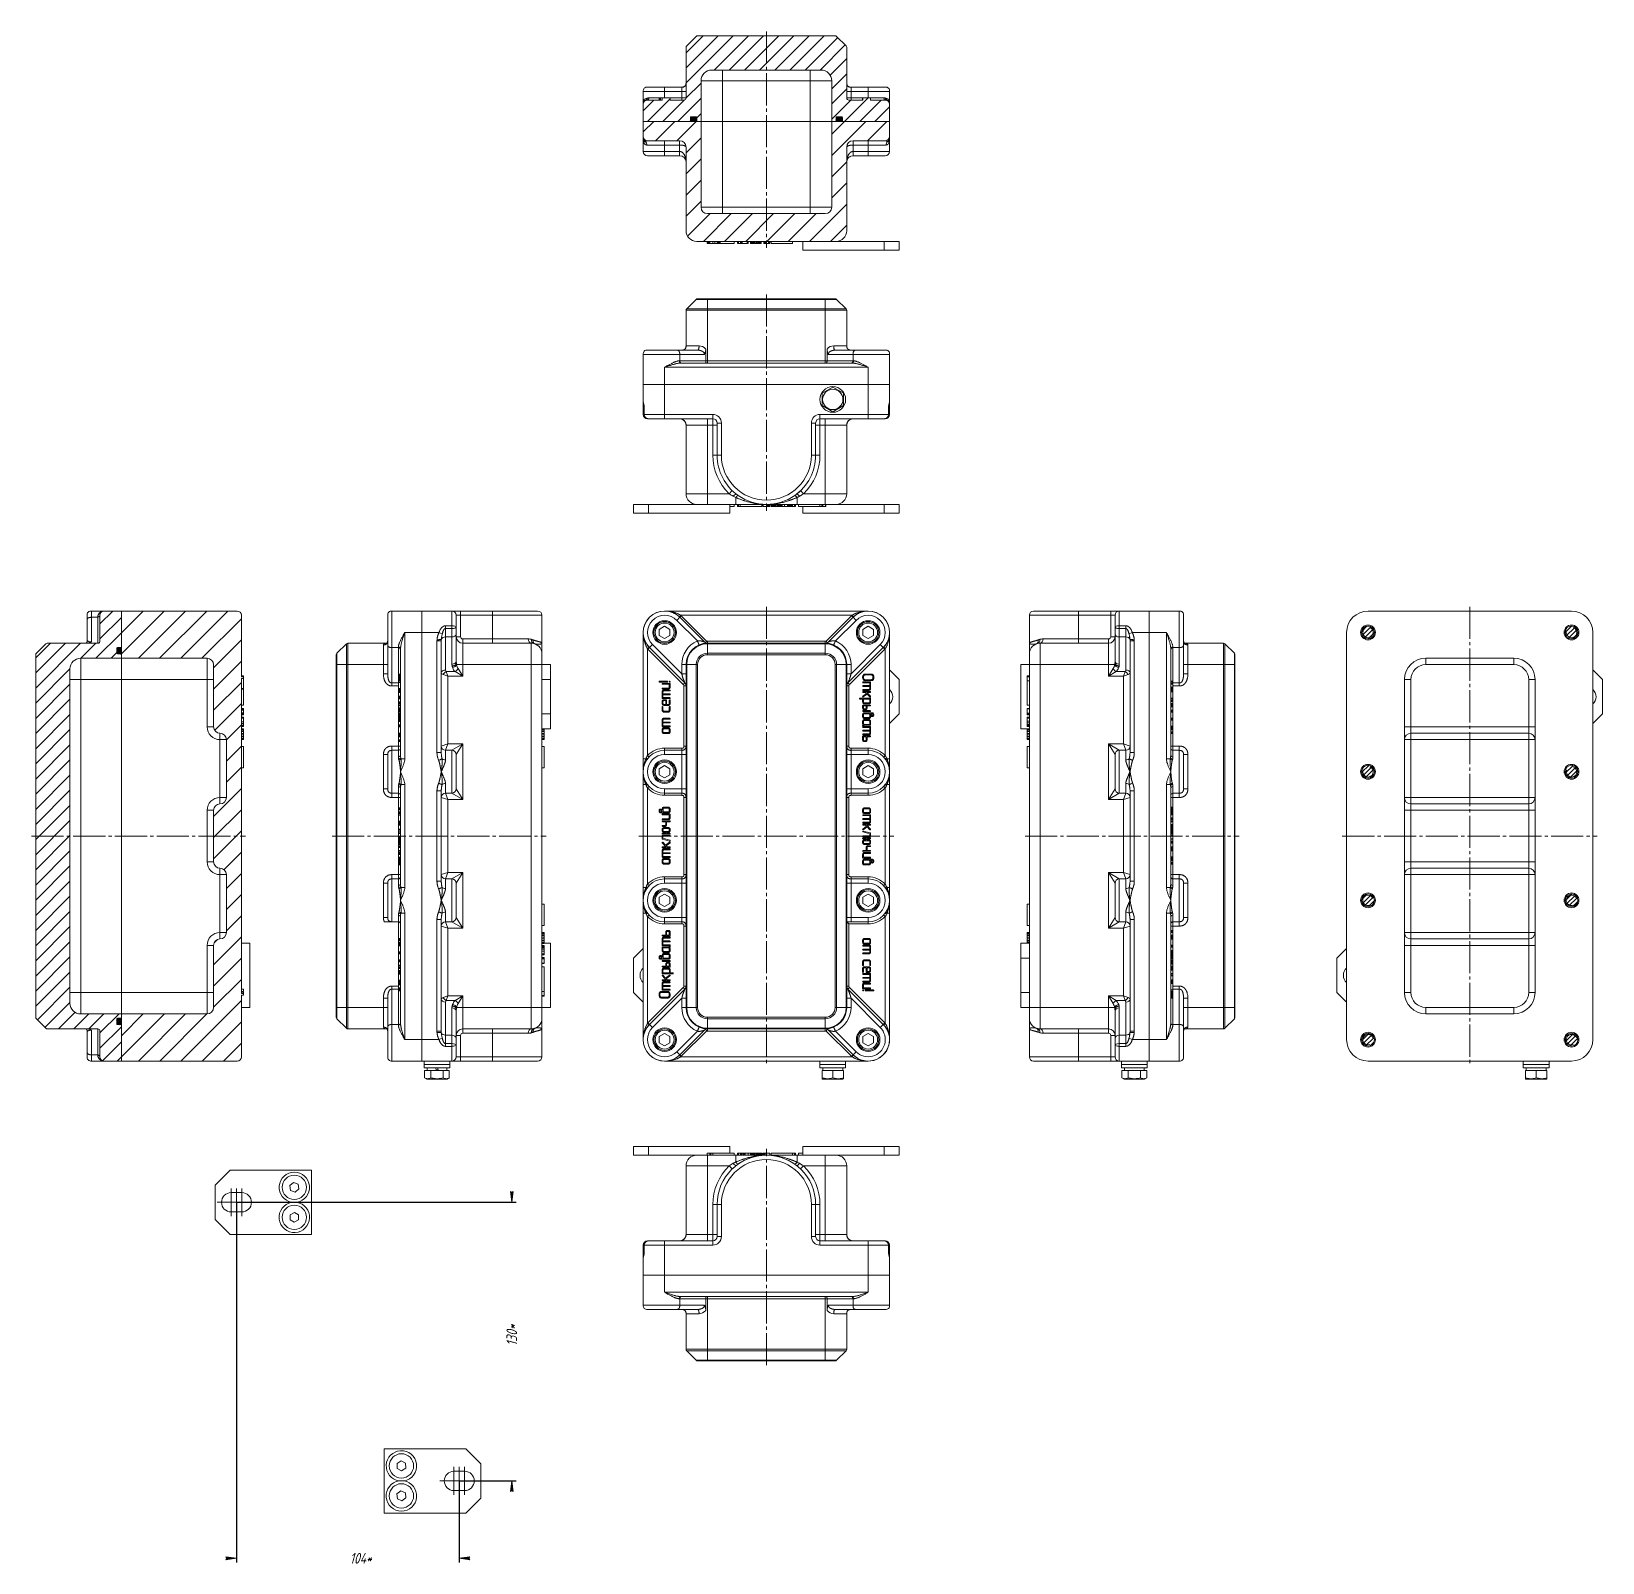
# Model space of a CAD drawing. Header units: millimetres. Extents: x -343 to 390, y -339 to 375.
import ezdxf

# ---------------------------------------------------------------- set-up
doc = ezdxf.new("R2010")
doc.units = ezdxf.units.MM
doc.linetypes.add('K5LT_AXLED', pattern=[19.5, 15, -1.5, 1.5, -1.5])
doc.linetypes.add('K5LT_THIN', pattern=[0])
doc.styles.add('KDIMTEXTSTYLE', font='GOST_AU.SHX', dxfattribs={"width": 0.96, "oblique": 15, "height": 5})
doc.styles.add('KTEXTSTYLE', font='GOST_AU.SHX', dxfattribs={"width": 0.96, "height": 5})
doc.dimstyles.new('KDIMSTYLE (1.00)', dxfattribs={"dimtxt": 5, "dimasz": 1, "dimexe": 2, "dimexo": 0, "dimgap": 1, "dimtad": 1, "dimtxsty": 'KDIMTEXTSTYLE', "dimsah": 1, "dimcen": 0, "dimdle": 1, "dimadec": 0, "dimazin": 0, "dimtfac": 0.667, "dimtmove": 0, "dimatfit": 3, "dimfxl": 1, "dimtvp": 1, "dimtolj": 1, "dimtzin": 0, "dimarcsym": 0})
pattern_1 = [(45, (0, 0), (-3.535534, 3.535534), [])]
pattern_2 = [(45, (0, 0), (-0.3535534, 0.3535534), [])]
pattern_3 = [(45, (0, 0), (-4.94975, 4.94975), [])]
pattern_4 = [(45, (0, 0), (-1.06066, 1.06066), [])]

# ---------------------------------------------------------------- blocks, each defined once
blk = doc.blocks.new('U2')
at = {"color": 30, "linetype": 'K5LT_AXLED', "lineweight": 18, "true_color": 0xff8000}
for q in [(-249.87, -164.41), (-256.37, -170.91), (-249.87, -177.41), (-243.37, -170.91)]:
    blk.add_line((-249.87, -170.91), q, dxfattribs=at)
blk = doc.blocks.new('U3')
at = {"color": 30, "linetype": 'K5LT_AXLED', "lineweight": 18, "true_color": 0xff8000}
for q in [(-244.87, -164.41), (-251.37, -170.91), (-244.87, -177.41), (-238.37, -170.91)]:
    blk.add_line((-244.87, -170.91), q, dxfattribs=at)
blk = doc.blocks.new('U4')
at = {"color": 30, "linetype": 'K5LT_AXLED', "lineweight": 18, "true_color": 0xff8000}
for q in [(-145.87, -294.41), (-152.37, -300.91), (-145.87, -307.41), (-139.37, -300.91)]:
    blk.add_line((-145.87, -300.91), q, dxfattribs=at)
blk = doc.blocks.new('U5')
at = {"color": 30, "linetype": 'K5LT_AXLED', "lineweight": 18, "true_color": 0xff8000}
for q in [(-140.87, -294.41), (-147.37, -300.91), (-140.87, -307.41), (-134.37, -300.91)]:
    blk.add_line((-140.87, -300.91), q, dxfattribs=at)
blk = doc.blocks.new('KDIMARROW_01')
blk.add_hatch(color=0).paths.add_polyline_path([(0, 0), (-5, 0.66), (-4.5, 0), (-5, -0.66)])
at = {"color": 0, "linetype": 'K5LT_THIN', "lineweight": 18}
for p, q in [((-4.5, 0), (-5, 0.66)), ((-5, 0.66), (0, 0)), ((0, 0), (-5, -0.66)), ((-5, -0.66), (-4.5, 0)), ((0, 0), (-1, 0))]:
    blk.add_line(p, q, dxfattribs=at)
blk = doc.blocks.new('U6')
at = {"color": 7, "linetype": 'K5LT_THIN', "lineweight": 18}
for p, q in [((-62, -148.91), (-62, -144.91)), ((-62, -144.91), (-55, -144.91)), ((-55, -144.91), (-17, -144.91)), ((-55, -148.91), (-55, -144.91)), ((-17, -147.91), (-17, -144.91)), ((17, -144.91), (55, -144.91)), ((17, -148.91), (17, -144.91)), ((55, -148.91), (55, -144.91)), ((55, -144.91), (62, -144.91)), ((62, -148.91), (62, -144.91)), ((-62, -148.91), (-55, -148.91)), ((-55, -148.91), (-27.72, -148.91)), ((-37.5, -185.91), (-37.5, -153.91)), ((-37.5, -153.91), (-27.5, -153.91)), ((-32.5, -148.91), (-27.5, -148.91)), ((-27.72, -147.91), (-27.7, -147.91)), ((-27.72, -148.91), (-27.72, -147.91)), ((-27.72, -148.91), (-27.72, -147.91)), ((-27.72, -147.91), (-27.72, -147.91)), ((-27.7, -148.91), (-27.7, -147.91)), ((-27.7, -147.91), (-27.65, -147.91)), ((-27.65, -148.91), (-27.65, -147.91)), ((-27.65, -147.91), (-26.37, -147.91)), ((-27.5, -148.91), (-27.5, -153.91)), ((-14.32, -148.91), (-27.5, -148.91)), ((-27.5, -185.91), (-27.5, -153.91)), ((-17.35, -153.91), (-27.5, -153.91)), ((-26.37, -148.91), (-26.37, -147.91)), ((-26.37, -147.91), (-26.3, -147.91)), ((-26.3, -147.91), (-26.25, -147.91)), ((-26.3, -148.91), (-26.3, -147.91)), ((-26.25, -147.91), (-26.16, -147.91)), ((-26.25, -148.91), (-26.25, -147.91)), ((-26.16, -147.91), (-26.07, -147.91)), ((-26.16, -148.91), (-26.16, -147.91)), ((-26.07, -147.91), (-26, -147.91)), ((-26.07, -148.91), (-26.07, -147.91)), ((-26, -148.91), (-26, -147.91)), ((-26, -147.91), (-25.94, -147.91)), ((-25.94, -148.91), (-25.94, -147.91)), ((-25.94, -147.91), (-25.88, -147.91)), ((-25.88, -147.91), (-25.86, -147.91)), ((-25.88, -148.91), (-25.88, -147.91)), ((-25.86, -148.91), (-25.86, -147.91)), ((-25.86, -147.91), (-25, -147.91)), ((-25, -147.91), (-15, -147.91)), ((-25, -148.91), (-25, -147.91)), ((-17.35, -153.91), (-15.96, -155.35)), ((-15, -148.91), (-15, -147.91)), ((-14.32, -148.91), (-14.32, -152.14)), ((0, -148.91), (-14.32, -148.91)), ((-13.52, -147.91), (-13.51, -147.91)), ((-13.52, -148.91), (-13.52, -147.91)), ((-13.51, -148.91), (-13.51, -147.91)), ((-13.51, -147.91), (-13.47, -147.91)), ((-13.47, -148.91), (-13.47, -147.91)), ((-13.47, -147.91), (-13.37, -147.91)), ((-13.37, -147.91), (-13.3, -147.91)), ((-13.37, -148.91), (-13.37, -147.91)), ((-13.3, -147.91), (-13.23, -147.91)), ((-13.3, -148.91), (-13.3, -147.91)), ((-13.23, -147.91), (-13.15, -147.91)), ((-13.23, -148.91), (-13.23, -147.91)), ((-13.15, -148.91), (-13.15, -147.91)), ((-13.15, -147.91), (-13.08, -147.91)), ((-13.08, -147.91), (-12.13, -147.91)), ((-13.08, -148.91), (-13.08, -147.91)), ((-12.13, -147.91), (-12.13, -147.91)), ((-12.13, -148.91), (-12.13, -147.91)), ((-12.13, -148.91), (-12.13, -147.91)), ((-12.13, -147.91), (-12.11, -147.91)), ((-12.11, -147.91), (-12.07, -147.91)), ((-12.11, -148.91), (-12.11, -147.91)), ((-12.07, -147.91), (-11.99, -147.91)), ((-12.07, -148.91), (-12.07, -147.91)), ((-11.99, -147.91), (-11.91, -147.91)), ((-11.99, -148.91), (-11.99, -147.91)), ((-11.91, -148.91), (-11.91, -147.91)), ((-11.91, -147.91), (-11.84, -147.91)), ((-11.84, -148.91), (-11.84, -147.91)), ((-11.84, -147.91), (-11.77, -147.91)), ((-11.77, -148.91), (-11.77, -147.91)), ((-11.77, -147.91), (-11.7, -147.91)), ((-11.7, -148.91), (-11.7, -147.91)), ((-11.7, -147.91), (-11.62, -147.91)), ((-11.62, -147.91), (-11.54, -147.91)), ((-11.62, -148.91), (-11.62, -147.91)), ((-11.54, -147.91), (-11.47, -147.91)), ((-11.54, -148.91), (-11.54, -147.91)), ((-11.47, -148.91), (-11.47, -147.91)), ((-11.47, -147.91), (-11.4, -147.91)), ((-11.4, -148.91), (-11.4, -147.91)), ((-11.4, -147.91), (-11.34, -147.91)), ((-11.34, -147.91), (-11.28, -147.91)), ((-11.34, -148.91), (-11.34, -147.91)), ((-11.28, -148.91), (-11.28, -147.91)), ((-11.28, -147.91), (-11.27, -147.91)), ((-11.27, -148.91), (-11.27, -147.91)), ((-11.27, -147.91), (-10.76, -147.91)), ((-10.76, -147.91), (-10.75, -147.91)), ((-10.76, -148.91), (-10.76, -147.91)), ((-10.75, -148.91), (-10.75, -147.91)), ((-10.75, -147.91), (-10.74, -147.91)), ((-10.74, -148.91), (-10.74, -147.91)), ((-10.74, -147.91), (-10.69, -147.91)), ((-10.69, -147.91), (-10.62, -147.91)), ((-10.69, -148.91), (-10.69, -147.91)), ((-10.62, -147.91), (-10.54, -147.91)), ((-10.62, -148.91), (-10.62, -147.91)), ((-10.54, -147.91), (-10.47, -147.91)), ((-10.54, -148.91), (-10.54, -147.91)), ((-10.47, -147.91), (-10.39, -147.91)), ((-10.47, -148.91), (-10.47, -147.91)), ((-10.39, -148.91), (-10.39, -147.91)), ((-10.39, -147.91), (-10.31, -147.91)), ((-10.31, -147.91), (-10.08, -147.91)), ((-10.31, -148.91), (-10.31, -147.91)), ((-10.08, -148.91), (-10.08, -147.91)), ((-10.08, -147.91), (-9.99, -147.91)), ((-9.99, -148.91), (-9.99, -147.91)), ((-9.99, -147.91), (-9.93, -147.91)), ((-9.93, -147.91), (-9.9, -147.91)), ((-9.93, -148.91), (-9.93, -147.91)), ((-9.9, -147.91), (-8.52, -147.91)), ((-9.9, -148.91), (-9.9, -147.91)), ((-8.52, -148.91), (-8.52, -147.91)), ((-8.52, -148.91), (-8.52, -147.91)), ((-8.52, -147.91), (-8.52, -147.91)), ((-8.52, -147.91), (-7.4, -147.91)), ((-7.4, -147.91), (-7.25, -147.91)), ((-7.4, -148.91), (-7.4, -147.91)), ((-7.25, -148.91), (-7.25, -147.91)), ((-7.25, -147.91), (-6.76, -147.91)), ((-6.76, -148.91), (-6.76, -147.91)), ((-6.76, -147.91), (-6.42, -147.91)), ((-6.42, -148.91), (-6.42, -147.91)), ((-6.42, -147.91), (-6.06, -147.91)), ((-6.06, -148.91), (-6.06, -147.91)), ((-6.06, -147.91), (-5.67, -147.91)), ((-5.67, -148.91), (-5.67, -147.91)), ((-5.67, -147.91), (-5.24, -147.91)), ((-5.24, -147.91), (-4.56, -147.91)), ((-5.24, -148.91), (-5.24, -147.91)), ((-4.56, -148.91), (-4.56, -147.91)), ((-4.56, -147.91), (-4.11, -147.91)), ((-4.11, -148.91), (-4.11, -147.91)), ((-4.11, -147.91), (-3.73, -147.91)), ((-3.89, -148.91), (-1.7, -148.91)), ((-3.73, -148.91), (-3.73, -147.91)), ((-3.73, -147.91), (-3.36, -147.91)), ((-3.36, -148.91), (-3.36, -147.91)), ((-3.36, -147.91), (-3.03, -147.91)), ((-3.03, -148.91), (-3.03, -147.91)), ((-3.03, -147.91), (-2.79, -147.91)), ((-2.79, -147.91), (-2.62, -147.91)), ((-2.79, -148.91), (-2.79, -147.91)), ((-2.62, -147.91), (-2.46, -147.91)), ((-2.62, -148.91), (-2.62, -147.91)), ((-2.46, -147.91), (-2.4, -147.91)), ((-2.46, -148.91), (-2.46, -147.91)), ((-2.4, -148.91), (-2.4, -147.91)), ((-2.4, -147.91), (-2.2, -147.91)), ((-2.2, -148.91), (-2.2, -147.91)), ((-1.66, -148.91), (-1.66, -147.91)), ((-1.66, -147.91), (-1.65, -147.91)), ((-1.65, -148.91), (-1.65, -147.91)), ((-1.65, -147.91), (-1.61, -147.91)), ((-1.61, -148.91), (-1.61, -147.91)), ((-1.61, -147.91), (-1.53, -147.91)), ((-1.53, -148.91), (-1.53, -147.91)), ((-1.53, -147.91), (-1.46, -147.91)), ((-1.46, -147.91), (-1.39, -147.91)), ((-1.46, -148.91), (-1.46, -147.91)), ((-1.39, -147.91), (-1.31, -147.91)), ((-1.39, -148.91), (-1.39, -147.91)), ((-1.31, -148.91), (-1.31, -147.91)), ((-1.31, -147.91), (-1.26, -147.91)), ((-1.26, -148.91), (-1.26, -147.91)), ((-1.26, -147.91), (-1.24, -147.91)), ((-1.24, -147.91), (-1.19, -147.91)), ((-1.24, -148.91), (-1.24, -147.91)), ((-1.19, -148.91), (-1.19, -147.91)), ((-1.19, -147.91), (-1.12, -147.91)), ((-1.12, -148.91), (-1.12, -147.91)), ((-1.12, -147.91), (-1.04, -147.91)), ((-1.04, -148.91), (-1.04, -147.91)), ((-1.04, -147.91), (-0.97, -147.91)), ((-0.97, -148.91), (-0.97, -147.91)), ((-0.97, -147.91), (-0.89, -147.91)), ((0, -148.91), (-0.9, -148.91)), ((-0.89, -147.91), (-0.82, -147.91)), ((-0.89, -148.91), (-0.89, -147.91)), ((-0.82, -148.91), (-0.82, -147.91)), ((-0.82, -147.91), (-0.74, -147.91)), ((-0.74, -147.91), (-0.66, -147.91)), ((-0.74, -148.91), (-0.74, -147.91)), ((-0.66, -147.91), (-0.6, -147.91)), ((-0.66, -148.91), (-0.66, -147.91)), ((-0.6, -148.91), (-0.6, -147.91)), ((-0.6, -147.91), (-0.54, -147.91)), ((-0.54, -147.91), (1.53, -147.91)), ((-0.54, -148.91), (-0.54, -147.91)), ((-0.12, -148.91), (-0.12, -148.91)), ((-0.05, -148.91), (-0.01, -148.91)), ((0, -148.91), (1.04, -148.91)), ((14.32, -148.91), (0, -148.91)), ((0, -148.91), (0, -148.91)), ((0, -148.91), (0, -148.91)), ((0, -148.91), (0, -148.91)), ((0.05, -148.91), (0.01, -148.91)), ((0.12, -148.91), (0.12, -148.91)), ((1.53, -147.91), (1.65, -147.91)), ((1.53, -148.91), (1.53, -147.91)), ((1.65, -148.91), (1.65, -147.91)), ((1.65, -147.91), (1.66, -147.91)), ((1.66, -148.91), (1.66, -147.91)), ((2.2, -148.91), (1.7, -148.91)), ((2.2, -147.91), (12.2, -147.91)), ((2.2, -148.91), (2.2, -147.91)), ((12.2, -148.91), (12.2, -147.91)), ((12.2, -147.91), (13.08, -147.91)), ((13.08, -147.91), (13.18, -147.91)), ((13.08, -148.91), (13.08, -147.91)), ((13.18, -148.91), (13.18, -147.91)), ((13.18, -147.91), (13.26, -147.91)), ((13.26, -147.91), (13.33, -147.91)), ((13.26, -148.91), (13.26, -147.91)), ((13.33, -148.91), (13.33, -147.91)), ((13.33, -147.91), (13.4, -147.91)), ((13.4, -147.91), (13.44, -147.91)), ((13.4, -148.91), (13.4, -147.91)), ((13.44, -148.91), (13.44, -147.91)), ((13.44, -147.91), (13.5, -147.91)), ((13.5, -148.91), (13.5, -147.91)), ((13.5, -147.91), (13.52, -147.91)), ((13.52, -148.91), (13.52, -147.91)), ((27.5, -148.91), (14.32, -148.91)), ((14.32, -148.91), (14.32, -152.14)), ((15, -148.91), (15, -147.91)), ((15, -147.91), (17, -147.91)), ((17.35, -153.91), (15.96, -155.35)), ((27.5, -153.91), (17.35, -153.91)), ((27.5, -148.91), (32.5, -148.91)), ((27.5, -148.91), (27.5, -153.91)), ((27.5, -148.91), (55, -148.91)), ((27.5, -185.91), (27.5, -153.91)), ((27.5, -153.91), (37.5, -153.91)), ((37.5, -185.91), (37.5, -153.91)), ((55, -148.91), (62, -148.91)), ((-25, -171.91), (-23, -171.91)), ((-25, -171.91), (-25, -185.91)), ((-23, -171.91), (-23, -186.91)), ((-23, -171.91), (-21, -171.91)), ((-21, -171.91), (-21, -186.91)), ((21, -186.91), (21, -171.91)), ((23, -171.91), (21, -171.91)), ((25, -171.91), (23, -171.91)), ((23, -186.91), (23, -171.91)), ((25, -185.91), (25, -171.91)), ((-55.1, -188.91), (-55.5, -188.91)), ((-55.1, -188.91), (-47.5, -188.91)), ((-47.5, -188.91), (-55.1, -188.91)), ((-44.5, -188.91), (-50.5, -188.91)), ((-50.5, -188.91), (-50.27, -188.91)), ((-40.5, -188.91), (-47.5, -188.91)), ((-25, -188.91), (-47.5, -188.91)), ((-47.5, -190.91), (-47.5, -188.91)), ((-39.89, -188.85), (-39.92, -188.86)), ((-27.5, -185.91), (-37.5, -185.91)), ((-37.5, -185.91), (-37.5, -185.96)), ((-37.5, -185.94), (-37.5, -185.91)), ((-37.5, -185.91), (-37.5, -185.96)), ((-37.5, -188.91), (-30.5, -188.91)), ((-27.5, -185.91), (-25, -185.91)), ((-27.5, -188.91), (-27.5, -185.91)), ((-25, -185.91), (-23, -185.91)), ((-25, -185.91), (-25, -188.91)), ((-25, -188.91), (-25, -190.91)), ((-23, -186.91), (-21, -186.91)), ((21, -186.91), (23, -186.91)), ((23, -185.91), (25, -185.91)), ((25, -185.91), (27.5, -185.91)), ((25, -188.91), (25, -185.91)), ((25, -190.91), (25, -188.91)), ((40.4, -188.91), (25, -188.91)), ((27.5, -188.91), (27.5, -185.91)), ((37.5, -185.91), (27.5, -185.91)), ((30.5, -188.91), (37.5, -188.91)), ((37.5, -185.94), (37.5, -185.91)), ((37.5, -185.91), (37.5, -185.96)), ((37.5, -185.91), (37.5, -185.96)), ((37.5, -185.94), (37.5, -185.96)), ((37.5, -185.94), (37.5, -185.96)), ((39.92, -188.86), (39.89, -188.85)), ((40.5, -188.91), (40.4, -188.91)), ((40.4, -188.91), (40.4, -188.91)), ((47.5, -188.91), (40.5, -188.91)), ((47.5, -188.91), (40.5, -188.91)), ((50.5, -188.91), (44.5, -188.91)), ((47.5, -188.91), (55.1, -188.91)), ((47.5, -188.91), (47.5, -190.91)), ((55.1, -188.91), (47.5, -188.91)), ((50.27, -188.91), (50.5, -188.91)), ((55.5, -188.91), (55.1, -188.91)), ((-57.5, -195.91), (-57.5, -190.91)), ((-57.1, -190.91), (-57.5, -190.91)), ((-57.5, -197.13), (-57.5, -195.91)), ((-57.5, -197.13), (-57.5, -195.91)), ((-57.5, -196.98), (-57.5, -197.89)), ((-57.5, -196.98), (-57.5, -197.91)), ((-57.5, -197.89), (-57.5, -197.13)), ((-57.5, -197.89), (-57.5, -197.13)), ((-57.5, -197.89), (-57.5, -204.91)), ((-57, -190.91), (-57.1, -190.91)), ((-57.1, -193.91), (-57.1, -190.91)), ((-57.1, -193.91), (-57, -193.91)), ((-57, -190.91), (-47.5, -190.91)), ((-57, -193.91), (-57, -190.91)), ((-47.5, -190.91), (-47.5, -204.91)), ((-25, -190.91), (-47.5, -190.91)), ((47.5, -190.91), (25, -190.91)), ((47.5, -190.91), (47.5, -204.91)), ((47.5, -190.91), (57, -190.91)), ((57, -190.91), (57, -193.91)), ((57.1, -190.91), (57, -190.91)), ((57, -193.91), (57.1, -193.91)), ((57.1, -190.91), (57.1, -193.91)), ((57.5, -190.91), (57.1, -190.91)), ((57.5, -195.91), (57.5, -190.91)), ((57.5, -195.91), (57.5, -190.91)), ((57.5, -195.91), (57.5, -197.13)), ((57.5, -195.91), (57.5, -197.13)), ((57.5, -196.98), (57.5, -204.91)), ((57.5, -196.98), (57.5, -197.89)), ((57.5, -197.13), (57.5, -197.91)), ((57.5, -197.89), (57.5, -197.91)), ((-47.5, -204.91), (-57.5, -204.91)), ((-57.5, -204.91), (-57.5, -212.91)), ((-47.5, -204.91), (-57.5, -204.91)), ((47.5, -204.91), (-47.5, -204.91)), ((-47.5, -204.91), (-47.5, -212.91)), ((47.5, -204.91), (-47.5, -204.91)), ((47.5, -204.91), (47.5, -212.91)), ((57.5, -204.91), (47.5, -204.91)), ((57.5, -204.91), (47.5, -204.91)), ((57.5, -204.91), (57.5, -212.91)), ((-57.5, -212.91), (-57.5, -218.91)), ((-40.43, -218.91), (-57.5, -218.91)), ((-47.5, -212.91), (47.5, -212.91)), ((-40.43, -215.91), (-40.64, -215.91)), ((-40.43, -215.91), (-40.43, -218.91)), ((-28.32, -215.91), (-40.43, -215.91)), ((-28.94, -218.91), (-40.43, -218.91)), ((-39.95, -214.91), (39.95, -214.91)), ((-28.32, -215.91), (-28.32, -221.37)), ((-28.32, -215.91), (-27.5, -215.91)), ((-27.5, -214.91), (-27.5, -215.91)), ((-27.5, -215.91), (-27.5, -239.49)), ((27.5, -215.91), (-27.5, -215.91)), ((27.5, -214.91), (27.5, -215.91)), ((27.5, -215.91), (27.5, -239.49)), ((27.5, -215.91), (28.32, -215.91)), ((28.32, -221.37), (28.32, -215.91)), ((40.43, -215.91), (28.32, -215.91)), ((40.43, -218.91), (28.94, -218.91)), ((40.43, -215.91), (40.43, -218.91)), ((40.64, -215.91), (40.43, -215.91)), ((57.5, -218.91), (40.43, -218.91)), ((57.5, -212.91), (57.5, -218.91)), ((-53.16, -220.91), (-55.5, -220.91)), ((-41.84, -220.91), (-55.5, -220.91)), ((-53.16, -220.91), (-55.5, -220.91)), ((-51.9, -220.91), (-47.5, -220.91)), ((-47.5, -220.91), (-43.1, -220.91)), ((-32.22, -220.91), (-41.84, -220.91)), ((-39.5, -220.91), (-41.84, -220.91)), ((-39.5, -220.91), (-41.84, -220.91)), ((-39.5, -220.91), (-39.5, -220.91)), ((-39.5, -220.91), (-39.5, -220.91)), ((-37.5, -222.91), (-37.5, -222.85)), ((-37.5, -222.91), (-37.5, -222.85)), ((-37.5, -222.91), (-37.5, -222.9)), ((-37.5, -222.91), (-37.5, -222.9)), ((-37.5, -222.91), (-37.5, -239.49)), ((-31.43, -222.91), (-37.5, -222.91)), ((-37.5, -222.91), (-37.5, -222.91)), ((37.5, -222.91), (31.43, -222.91)), ((41.84, -220.91), (32.22, -220.91)), ((37.5, -222.91), (37.5, -239.49)), ((39.49, -220.91), (39.5, -220.91)), ((39.5, -220.91), (39.5, -220.91)), ((39.5, -220.91), (39.5, -220.91)), ((41.84, -220.91), (39.5, -220.91)), ((41.84, -220.91), (39.5, -220.91)), ((55.5, -220.91), (41.84, -220.91)), ((43.1, -220.91), (47.5, -220.91)), ((47.5, -220.91), (51.9, -220.91)), ((55.5, -220.91), (53.16, -220.91)), ((55.5, -220.91), (53.16, -220.91)), ((-37.5, -239.49), (-27.5, -239.49)), ((-32.79, -244.62), (-37.21, -240.2)), ((-37.21, -240.2), (-27.5, -240.2)), ((-27.5, -239.49), (-27.5, -240.2)), ((27.5, -239.49), (-27.5, -239.49)), ((-27.5, -244.62), (-27.5, -240.2)), ((27.5, -240.2), (-27.5, -240.2)), ((27.5, -239.49), (27.5, -240.2)), ((27.5, -239.49), (37.5, -239.49)), ((27.5, -244.62), (27.5, -240.2)), ((27.5, -240.2), (37.21, -240.2)), ((32.79, -244.62), (37.21, -240.2)), ((-32.79, -244.62), (-27.5, -244.62)), ((-32.09, -244.91), (-27.5, -244.91)), ((27.5, -244.62), (-27.5, -244.62)), ((-27.5, -244.91), (-27.5, -244.62)), ((27.5, -244.91), (-27.5, -244.91)), ((27.5, -244.91), (27.5, -244.62)), ((27.5, -244.62), (32.79, -244.62)), ((27.5, -244.91), (32.09, -244.91))]:
    blk.add_line(p, q, dxfattribs=at)
at = {"color": 30, "linetype": 'K5LT_AXLED', "lineweight": 18, "true_color": 0xff8000}
blk.add_line((0, -246.91), (0, -145.91), dxfattribs=at)
at = {"color": 7, "linetype": 'K5LT_THIN', "lineweight": 18}
for centre, radius, start, end in [((-32.5, -153.91), 5, 90, 180), ((0, -171.91), 25, 133.94552, 180), ((0, -171.91), 23, 0, 180), ((0, -171.91), 21, 0, 180), ((0, -171.91), 23, 90.00139, 125.01507), ((0, -171.91), 23, 54.97974, 89.99861), ((0, -171.91), 25, 0, 46.05448), ((32.5, -153.91), 5, 0, 90), ((0, -171.91), 23, 133.94552, 135.92079), ((0, -171.91), 23, 44.07921, 46.05448), ((-55.5, -190.91), 2, 90, 180), ((-55.5, -190.91), 2, 90, 180), ((-40.5, -185.91), 3, 270, 359.32762), ((-40.5, -185.91), 3, 289.70992, 0), ((-40.5, -185.91), 3, 289.70992, 315), ((-40.5, -185.91), 3, 315, 359.32762), ((-40.5, -185.91), 3, 350.16398, 359.32762), ((-40.5, -185.91), 3, 350.16398, 359.32762), ((-25, -186.91), 2, 270, 0), ((-25, -186.91), 4, 270, 0), ((25, -186.91), 4, 180, 270), ((25, -186.91), 2, 180, 270), ((40.5, -185.91), 3, 180, 250.29008), ((40.5, -185.91), 3, 180.67242, 180.9476), ((40.5, -185.91), 3, 180.94739, 269.9962), ((40.5, -185.91), 3, 185.83798, 190.59724), ((55.5, -190.91), 2, 0, 90), ((55.5, -190.91), 2, 0, 90), ((-55.75, -219.16), 1.77, 171.8699, 278.1301), ((-55.75, -219.16), 1.77, 171.8699, 278.1301), ((-55.75, -219.16), 1.77, 171.8699, 278.1301), ((-55.75, -219.16), 1.77, 171.8699, 278.1301), ((-55.5, -212.91), 2, 180, 181.69284), ((55.75, -219.16), 1.77, 261.8699, 8.1301), ((55.75, -219.16), 1.77, 261.8699, 8.1301), ((55.75, -219.16), 1.77, 261.8699, 8.1301), ((55.75, -219.16), 1.77, 261.8699, 8.1301), ((55.5, -212.91), 2, 358.30716, 0), ((-39.25, -222.66), 1.77, 351.86991, 355.43551), ((-39.25, -222.66), 1.77, 351.86996, 355.4709), ((-39.25, -222.66), 1.77, 351.86991, 355.43551), ((-39.25, -222.66), 1.77, 351.86996, 351.87035), ((-36.5, -239.49), 1, 180, 225), ((36.5, -239.49), 1, 315, 0), ((-32.09, -243.91), 1, 225, 270), ((32.09, -243.91), 1, 270, 315)]:
    blk.add_arc(centre, radius, start, end, dxfattribs=at)
for centre, major_axis, ratio, start_param, end_param in [((-15.44, -152.25), (1.24, -1.57), 0.149152, 4.900052, 6.283185), ((15.44, -152.25), (1.24, 1.57), 0.149152, 3.141593, 4.524726), ((-55.1, -190.91), (0, 2), 0.949918, 0, 1.570796), ((-38.81, -190.62), (0.67, -1.88), 0.685456, 3.141593, 3.141654), ((55.1, -190.91), (0, 2), 0.949918, 4.712389, 6.283185), ((-39.72, -215.91), (0, 1), 0.707107, 0, 1.570796), ((39.72, -215.91), (0, 1), 0.707107, 4.712389, 6.283185)]:
    blk.add_ellipse(centre, major_axis=major_axis, ratio=ratio, start_param=start_param, end_param=end_param, dxfattribs=at)
for points, degree in [([(-15.44, -152.72), (-16.1, -153.09), (-16.74, -153.49), (-17.35, -153.91)], 3), ([(15.44, -152.72), (15.07, -152.52), (14.73, -152.32), (14.32, -152.14)], 3), ([(-40.4, -188.91), (-40.23, -188.91), (-40.06, -188.89), (-39.89, -188.85)], 3), ([(-57.16, -194.78), (-57.24, -194.89), (-57.36, -195.13), (-57.47, -195.51), (-57.5, -195.78), (-57.5, -195.91)], 3), ([(-57.31, -195.57), (-57.35, -195.6), (-57.42, -195.67), (-57.49, -195.79), (-57.5, -195.87), (-57.5, -195.91)], 3), ([(57.5, -195.91), (57.5, -195.78), (57.47, -195.51), (57.36, -195.13), (57.24, -194.89), (57.16, -194.78)], 3), ([(57.5, -195.91), (57.5, -195.87), (57.49, -195.79), (57.42, -195.67), (57.35, -195.6), (57.31, -195.57)], 3), ([(-41.84, -220.91), (-40.43, -220.91), (-40.43, -218.91)], 2), ([(41.84, -220.91), (40.43, -220.91), (40.43, -218.91)], 2), ([(-39.5, -220.91), (-37.5, -220.91), (-37.5, -222.91)], 2), ([(-31.43, -222.91), (-30.39, -222.93), (-29.14, -222.44), (-28.32, -221.37)], 3), ([(31.43, -222.91), (30.39, -222.93), (29.14, -222.44), (28.32, -221.37)], 3), ([(39.5, -220.91), (37.5, -220.91), (37.5, -222.91)], 2)]:
    blk.add_open_spline(points, degree=degree, dxfattribs=at)
for points, knots in [([(-14.32, -152.14), (-14.34, -152.15), (-14.38, -152.16), (-14.43, -152.19), (-14.47, -152.21), (-14.51, -152.22), (-14.54, -152.24), (-14.57, -152.26), (-14.61, -152.27), (-14.64, -152.29), (-14.69, -152.32), (-14.76, -152.35), (-14.85, -152.4), (-14.96, -152.46), (-15.07, -152.52), (-15.19, -152.59), (-15.32, -152.65), (-15.4, -152.7), (-15.44, -152.72)], [0, 0, 0, 0, 0.825825, 1.561847, 2.208066, 2.817176, 3.404094, 3.96882, 4.501026, 5.075597, 5.865538, 7.021004, 8.598944, 10.565984, 12.618132, 14.734262, 16.824394, 19, 19, 19, 19]), ([(0, -148.91), (-0.02, -148.91), (-0.05, -148.91), (-0.09, -148.91), (-0.12, -148.91), (-0.14, -148.91), (-0.16, -148.91), (-0.19, -148.91), (-0.22, -148.91), (-0.25, -148.91), (-0.3, -148.91), (-0.37, -148.91), (-0.48, -148.91), (-0.7, -148.92), (-1.16, -148.93), (-1.97, -148.96), (-3.11, -149.05), (-4.44, -149.21), (-5.75, -149.42), (-6.93, -149.66), (-7.97, -149.92), (-8.9, -150.17), (-9.72, -150.42), (-10.43, -150.66), (-11.04, -150.87), (-11.57, -151.06), (-12.08, -151.26), (-12.6, -151.45), (-13.12, -151.65), (-13.58, -151.83), (-13.98, -152), (-14.21, -152.09), (-14.32, -152.14)], [0, 0, 0, 0, 0.115785, 0.209068, 0.279851, 0.325386, 0.372104, 0.418145, 0.485327, 0.564818, 0.675803, 0.809296, 1.019029, 1.424727, 2.315587, 4.149279, 6.942478, 10.158912, 13.243017, 15.909539, 18.304254, 20.477361, 22.376214, 24.060911, 25.446124, 26.651753, 27.771847, 29.045627, 30.235496, 31.393918, 32.214795, 33, 33, 33, 33]), ([(-13.2, -153.07), (-13.22, -153.09), (-13.27, -153.1), (-13.36, -153.07), (-13.47, -153.01), (-13.59, -152.92), (-13.73, -152.8), (-13.87, -152.66), (-14.01, -152.51), (-14.16, -152.33), (-14.27, -152.21), (-14.32, -152.14)], [0, 0, 0, 0, 1.650139, 3.139559, 4.444352, 5.77096, 7.07536, 8.338809, 9.563455, 10.769635, 12, 12, 12, 12]), ([(-0.31, -148.91), (-0.33, -148.91), (-0.36, -148.91), (-0.42, -148.91), (-0.46, -148.91), (-0.58, -148.92), (-0.66, -148.92), (-0.89, -148.93), (-1.04, -148.93), (-1.51, -148.96), (-1.82, -148.98), (-2.72, -149.06), (-3.31, -149.14), (-4.69, -149.38), (-5.47, -149.56), (-7.13, -150.02), (-8, -150.33), (-9.7, -151.03), (-10.52, -151.44), (-11.97, -152.25), (-12.59, -152.65), (-13.2, -153.07)], [0, 0, 0, 0, 0.34247, 0.34247, 0.856176, 0.856176, 1.883586, 1.883586, 3.938408, 3.938408, 8.048051, 8.048051, 15.924867, 15.924867, 26.620478, 26.620478, 38.820478, 38.820478, 51.020478, 51.020478, 60.984785, 60.984785, 60.984785, 60.984785]), ([(14.32, -152.14), (14.29, -152.13), (14.24, -152.11), (14.17, -152.08), (14.08, -152.04), (13.96, -151.99), (13.77, -151.91), (13.47, -151.79), (13.09, -151.64), (12.64, -151.47), (12.16, -151.29), (11.67, -151.1), (11.15, -150.91), (10.6, -150.72), (9.97, -150.51), (9.25, -150.28), (8.4, -150.03), (7.37, -149.77), (6.21, -149.51), (5.03, -149.3), (3.95, -149.15), (2.85, -149.03), (1.78, -148.95), (0.95, -148.92), (0.5, -148.91), (0.36, -148.91), (0.25, -148.91), (0.18, -148.91), (0.13, -148.91), (0.09, -148.91), (0.06, -148.91), (0.05, -148.91), (0.03, -148.91), (0.02, -148.91), (0.01, -148.91), (0, -148.91), (0, -148.91)], [0, 0, 0, 0, 0.197025, 0.394642, 0.599129, 0.861034, 1.348246, 2.108927, 3.140532, 4.339629, 5.562474, 6.866545, 8.175322, 9.667046, 11.245978, 13.099216, 15.284314, 17.948556, 21.094588, 24.278809, 27.113723, 29.404112, 32.720016, 35.271529, 35.774115, 36.139994, 36.369164, 36.551855, 36.688067, 36.77843, 36.845975, 36.891812, 36.913628, 36.944404, 36.972633, 37, 37, 37, 37]), ([(13.2, -153.07), (13.22, -153.09), (13.26, -153.1), (13.35, -153.07), (13.46, -153.01), (13.58, -152.93), (13.71, -152.81), (13.86, -152.67), (14.01, -152.5), (14.17, -152.33), (14.27, -152.2), (14.32, -152.14)], [0, 0, 0, 0, 1.617976, 3.03048, 4.293837, 5.593456, 6.935415, 8.270945, 9.582238, 10.827774, 12, 12, 12, 12]), ([(17.35, -153.91), (17.15, -153.77), (16.74, -153.5), (16.17, -153.15), (15.74, -152.89), (15.52, -152.77), (15.44, -152.72)], [0, 0, 0, 0, 2.308711, 4.617421, 6.172977, 7, 7, 7, 7]), ([(-57.1, -190.91), (-57.1, -190.82), (-57.09, -190.73), (-57.07, -190.56), (-57.05, -190.47), (-57.01, -190.3), (-56.98, -190.22), (-56.91, -190.06), (-56.87, -189.98), (-56.79, -189.83), (-56.74, -189.76), (-56.64, -189.63), (-56.58, -189.56), (-56.46, -189.44), (-56.4, -189.39), (-56.27, -189.29), (-56.2, -189.24), (-56.06, -189.15), (-55.99, -189.12), (-55.84, -189.05), (-55.77, -189.02), (-55.61, -188.97), (-55.53, -188.96), (-55.38, -188.93), (-55.3, -188.92), (-55.18, -188.91), (-55.14, -188.91), (-55.1, -188.91), (-55.1, -188.91), (-55.1, -188.91)], [0.000003, 0.000003, 0.000003, 0.000003, 0.0800174, 0.0800174, 0.1600347, 0.1600347, 0.2400521, 0.2400521, 0.3200694, 0.3200694, 0.4000868, 0.4000868, 0.4801042, 0.4801042, 0.5601215, 0.5601215, 0.6401389, 0.6401389, 0.7201563, 0.7201563, 0.8001736, 0.8001736, 0.880191, 0.880191, 0.9602083, 0.9602083, 0.9991113, 0.9991113, 1, 1, 1, 1]), ([(-39.92, -188.86), (-39.92, -188.86), (-39.92, -188.86), (-39.92, -188.86), (-39.92, -188.86), (-39.92, -188.86), (-39.92, -188.86), (-39.93, -188.86), (-39.93, -188.86), (-39.94, -188.86), (-39.95, -188.86), (-39.97, -188.87), (-39.98, -188.87), (-40.02, -188.88), (-40.04, -188.88), (-40.1, -188.89), (-40.13, -188.89), (-40.2, -188.9), (-40.23, -188.9), (-40.29, -188.91), (-40.32, -188.91), (-40.37, -188.91), (-40.39, -188.91), (-40.4, -188.91), (-40.4, -188.91), (-40.4, -188.91)], [0.00542, 0.00542, 0.00542, 0.00542, 0.026429, 0.026429, 0.328345, 0.328345, 0.66753, 0.66753, 1.345899, 1.345899, 2.702638, 2.702638, 5.416115, 5.416115, 10.837649, 10.837649, 18.237649, 18.237649, 25.637649, 25.637649, 33.037649, 33.037649, 36.997872, 36.997872, 37, 37, 37, 37]), ([(-39.49, -188.73), (-39.52, -188.74), (-39.55, -188.75), (-39.61, -188.77), (-39.63, -188.78), (-39.69, -188.8), (-39.72, -188.81), (-39.78, -188.82), (-39.81, -188.83), (-39.86, -188.84), (-39.89, -188.85), (-39.92, -188.86)], [0, 0, 0, 0, 6.8, 6.8, 13.6, 13.6, 20.4, 20.4, 27.2, 27.2, 33.999549, 33.999549, 33.999549, 33.999549]), ([(-39.89, -188.85), (-39.83, -188.84), (-39.74, -188.81), (-39.62, -188.78), (-39.55, -188.76), (-39.51, -188.74), (-39.49, -188.73)], [0, 0, 0, 0, 3.413466, 4.788161, 5.976901, 7, 7, 7, 7]), ([(-37.78, -187.18), (-37.76, -187.13), (-37.74, -187.08), (-37.7, -186.99), (-37.68, -186.94), (-37.65, -186.84), (-37.63, -186.8), (-37.61, -186.7), (-37.59, -186.65), (-37.57, -186.56), (-37.56, -186.51), (-37.55, -186.46)], [0, 0, 0, 0, 2.2, 2.2, 4.4, 4.4, 6.6, 6.6, 8.8, 8.8, 11, 11, 11, 11]), ([(-37.78, -187.18), (-37.76, -187.13), (-37.74, -187.08), (-37.7, -186.99), (-37.68, -186.94), (-37.65, -186.84), (-37.63, -186.8), (-37.61, -186.7), (-37.59, -186.65), (-37.57, -186.56), (-37.56, -186.51), (-37.55, -186.46)], [0, 0, 0, 0, 2.2, 2.2, 4.4, 4.4, 6.6, 6.6, 8.8, 8.8, 11, 11, 11, 11]), ([(-37.5, -185.91), (-37.5, -185.91), (-37.5, -185.91), (-37.5, -185.91), (-37.5, -185.92), (-37.5, -185.92), (-37.5, -185.92), (-37.5, -185.92), (-37.5, -185.92), (-37.5, -185.92), (-37.5, -185.92), (-37.5, -185.93), (-37.5, -185.93), (-37.5, -185.93), (-37.5, -185.93), (-37.5, -185.93), (-37.5, -185.93), (-37.5, -185.93), (-37.5, -185.93), (-37.5, -185.93), (-37.5, -185.94), (-37.5, -185.94), (-37.5, -185.94), (-37.5, -185.94), (-37.5, -185.94), (-37.5, -185.94), (-37.5, -185.94), (-37.5, -185.94), (-37.5, -185.94), (-37.5, -185.94), (-37.5, -185.94), (-37.5, -185.94), (-37.5, -185.94), (-37.5, -185.94), (-37.5, -185.94), (-37.5, -185.95), (-37.5, -185.95), (-37.5, -185.95), (-37.5, -185.95), (-37.5, -185.95), (-37.5, -185.95), (-37.5, -185.95), (-37.5, -185.95), (-37.5, -185.96), (-37.5, -185.96), (-37.5, -185.96), (-37.5, -185.96), (-37.5, -185.98), (-37.5, -185.99), (-37.5, -186.02), (-37.5, -186.04), (-37.51, -186.1), (-37.51, -186.13), (-37.51, -186.2), (-37.52, -186.24), (-37.53, -186.32), (-37.54, -186.37), (-37.54, -186.42)], [0, 0, 0, 0, 0.130656, 0.130656, 0.257817, 0.257817, 0.384978, 0.384978, 0.512139, 0.512139, 0.637831, 0.637831, 0.706041, 0.706041, 0.842461, 0.842461, 1.1153, 1.1153, 1.20377, 1.20377, 1.324365, 1.324365, 1.444959, 1.444959, 1.522233, 1.522233, 1.599508, 1.599508, 1.669625, 1.669625, 1.739742, 1.739742, 1.797208, 1.797208, 1.848843, 1.848843, 1.937165, 1.937165, 1.952113, 1.952113, 2.093032, 2.093032, 2.374869, 2.374869, 2.582046, 2.582046, 2.938544, 2.938544, 4.976975, 4.976975, 8.142755, 8.142755, 13.542755, 13.542755, 18.942755, 18.942755, 27, 27, 27, 27]), ([(-37.5, -185.94), (-37.5, -185.95), (-37.5, -185.95), (-37.5, -185.95), (-37.5, -185.95), (-37.5, -185.95), (-37.5, -185.95), (-37.5, -185.95), (-37.5, -185.95), (-37.5, -185.96), (-37.5, -185.96), (-37.5, -185.96), (-37.5, -185.96), (-37.5, -185.98), (-37.5, -185.99), (-37.5, -186.02), (-37.5, -186.04), (-37.51, -186.1), (-37.51, -186.13), (-37.51, -186.2), (-37.52, -186.24), (-37.53, -186.32), (-37.54, -186.37), (-37.54, -186.42)], [1.851598, 1.851598, 1.851598, 1.851598, 1.937165, 1.937165, 1.952113, 1.952113, 2.093032, 2.093032, 2.374869, 2.374869, 2.581946, 2.581946, 2.938544, 2.938544, 4.976975, 4.976975, 8.142755, 8.142755, 13.542755, 13.542755, 18.942755, 18.942755, 27, 27, 27, 27]), ([(37.5, -185.97), (37.5, -185.98), (37.5, -185.99), (37.5, -186.02), (37.5, -186.04), (37.51, -186.1), (37.51, -186.13), (37.51, -186.2), (37.52, -186.24), (37.52, -186.28), (37.52, -186.28), (37.52, -186.29)], [3.169688, 3.169688, 3.169688, 3.169688, 4.976975, 4.976975, 8.142755, 8.142755, 13.542755, 13.542755, 18.942755, 18.942755, 20.036999, 20.036999, 20.036999, 20.036999]), ([(37.5, -185.97), (37.5, -185.98), (37.5, -185.99), (37.5, -186.02), (37.5, -186.04), (37.51, -186.1), (37.51, -186.13), (37.51, -186.2), (37.52, -186.24), (37.52, -186.28), (37.52, -186.28), (37.52, -186.29)], [3.169688, 3.169688, 3.169688, 3.169688, 4.976975, 4.976975, 8.142755, 8.142755, 13.542755, 13.542755, 18.942755, 18.942755, 20.037003, 20.037003, 20.037003, 20.037003]), ([(37.78, -187.18), (37.76, -187.13), (37.74, -187.08), (37.7, -186.99), (37.68, -186.94), (37.65, -186.84), (37.63, -186.8), (37.61, -186.7), (37.59, -186.65), (37.57, -186.56), (37.56, -186.51), (37.55, -186.46)], [0, 0, 0, 0, 2.2, 2.2, 4.4, 4.4, 6.6, 6.6, 8.8, 8.8, 11, 11, 11, 11]), ([(37.78, -187.18), (37.76, -187.13), (37.74, -187.08), (37.7, -186.99), (37.68, -186.94), (37.65, -186.84), (37.63, -186.8), (37.61, -186.7), (37.59, -186.65), (37.57, -186.56), (37.56, -186.51), (37.55, -186.46)], [0, 0, 0, 0, 2.2, 2.2, 4.4, 4.4, 6.6, 6.6, 8.8, 8.8, 11, 11, 11, 11]), ([(39.89, -188.85), (39.83, -188.84), (39.74, -188.81), (39.62, -188.78), (39.55, -188.76), (39.51, -188.74), (39.49, -188.73)], [0, 0, 0, 0, 3.413466, 4.788161, 5.976901, 7, 7, 7, 7]), ([(39.49, -188.73), (39.52, -188.74), (39.55, -188.75), (39.61, -188.77), (39.63, -188.78), (39.69, -188.8), (39.72, -188.81), (39.78, -188.82), (39.81, -188.83), (39.86, -188.84), (39.89, -188.85), (39.92, -188.86)], [0, 0, 0, 0, 6.8, 6.8, 13.6, 13.6, 20.4, 20.4, 27.2, 27.2, 33.999549, 33.999549, 33.999549, 33.999549]), ([(39.89, -188.85), (39.94, -188.86), (40.02, -188.88), (40.14, -188.89), (40.25, -188.9), (40.33, -188.91), (40.38, -188.91), (40.4, -188.91)], [0, 0, 0, 0, 2.033709, 3.873483, 5.689901, 7.072577, 8, 8, 8, 8]), ([(40.4, -188.91), (40.37, -188.91), (40.34, -188.91), (40.28, -188.91), (40.25, -188.9), (40.18, -188.9), (40.15, -188.89), (40.08, -188.89), (40.05, -188.88), (39.98, -188.87), (39.95, -188.86), (39.92, -188.86)], [0.002045, 0.002045, 0.002045, 0.002045, 6.8, 6.8, 13.6, 13.6, 20.4, 20.4, 27.2, 27.2, 33.994835, 33.994835, 33.994835, 33.994835]), ([(57.1, -190.91), (57.1, -190.82), (57.09, -190.73), (57.07, -190.56), (57.05, -190.47), (57.01, -190.3), (56.98, -190.22), (56.91, -190.06), (56.87, -189.98), (56.79, -189.83), (56.74, -189.76), (56.64, -189.63), (56.58, -189.56), (56.46, -189.44), (56.4, -189.39), (56.27, -189.29), (56.2, -189.24), (56.06, -189.15), (55.99, -189.12), (55.84, -189.05), (55.77, -189.02), (55.61, -188.97), (55.53, -188.96), (55.38, -188.93), (55.3, -188.92), (55.18, -188.91), (55.14, -188.91), (55.1, -188.91)], [0.000003, 0.000003, 0.000003, 0.000003, 0.0800174, 0.0800174, 0.1600347, 0.1600347, 0.2400521, 0.2400521, 0.3200694, 0.3200694, 0.4000868, 0.4000868, 0.4801042, 0.4801042, 0.5601215, 0.5601215, 0.6401389, 0.6401389, 0.7201563, 0.7201563, 0.8001736, 0.8001736, 0.880191, 0.880191, 0.9602083, 0.9602083, 1, 1, 1, 1]), ([(-57.1, -193.91), (-57.1, -193.91), (-57.1, -193.91), (-57.1, -193.92), (-57.1, -193.92), (-57.1, -193.94), (-57.1, -193.94), (-57.1, -193.96), (-57.1, -193.98), (-57.1, -194.02), (-57.1, -194.05), (-57.1, -194.13), (-57.11, -194.19), (-57.11, -194.3), (-57.12, -194.36), (-57.13, -194.48), (-57.13, -194.54), (-57.15, -194.69), (-57.16, -194.77), (-57.19, -194.95), (-57.2, -195.04), (-57.24, -195.23), (-57.26, -195.34), (-57.31, -195.56), (-57.33, -195.68), (-57.38, -195.93), (-57.4, -196.05), (-57.44, -196.29), (-57.46, -196.4), (-57.48, -196.62), (-57.49, -196.72), (-57.5, -196.88), (-57.5, -196.93), (-57.5, -196.98)], [0.000384, 0.000384, 0.000384, 0.000384, 0.056071, 0.056071, 0.799044, 0.799044, 1.598856, 1.598856, 3.198482, 3.198482, 6.397732, 6.397732, 12.796233, 12.796233, 19.896975, 19.896975, 27.737238, 27.737238, 38.845862, 38.845862, 52.354171, 52.354171, 68.557775, 68.557775, 89.167153, 89.167153, 111.127589, 111.127589, 131.010188, 131.010188, 149.06316, 149.06316, 157, 157, 157, 157]), ([(-57.5, -196.98), (-57.5, -196.92), (-57.49, -196.81), (-57.47, -196.63), (-57.43, -196.47), (-57.4, -196.31), (-57.36, -196.15), (-57.32, -196), (-57.28, -195.85), (-57.25, -195.71), (-57.21, -195.58), (-57.19, -195.46), (-57.16, -195.33), (-57.13, -195.2), (-57.1, -195.06), (-57.08, -194.91), (-57.06, -194.76), (-57.04, -194.62), (-57.03, -194.48), (-57.02, -194.36), (-57.01, -194.24), (-57, -194.14), (-57, -194.03), (-57, -193.95), (-57, -193.91)], [0, 0, 0, 0, 2.901177, 5.388415, 7.368806, 9.146688, 10.736127, 12.222564, 13.539492, 14.686912, 15.620491, 16.566577, 17.417985, 18.246997, 19.149206, 20.047548, 20.921543, 21.630212, 22.301328, 22.934782, 23.471937, 23.973987, 24.42611, 25, 25, 25, 25]), ([(57.5, -196.98), (57.5, -196.92), (57.49, -196.81), (57.47, -196.63), (57.43, -196.47), (57.4, -196.31), (57.36, -196.15), (57.32, -196), (57.28, -195.85), (57.25, -195.71), (57.21, -195.58), (57.19, -195.46), (57.16, -195.33), (57.13, -195.2), (57.1, -195.06), (57.08, -194.91), (57.06, -194.76), (57.04, -194.62), (57.03, -194.48), (57.02, -194.36), (57.01, -194.24), (57, -194.14), (57, -194.03), (57, -193.95), (57, -193.91)], [0, 0, 0, 0, 2.901177, 5.388415, 7.368806, 9.146688, 10.736127, 12.222564, 13.539492, 14.686912, 15.620491, 16.566577, 17.417985, 18.246997, 19.149206, 20.047548, 20.921543, 21.630212, 22.301328, 22.934782, 23.471937, 23.973987, 24.42611, 25, 25, 25, 25]), ([(57.1, -193.91), (57.1, -193.91), (57.1, -193.91), (57.1, -193.92), (57.1, -193.92), (57.1, -193.94), (57.1, -193.94), (57.1, -193.96), (57.1, -193.98), (57.1, -194.02), (57.1, -194.05), (57.1, -194.13), (57.11, -194.19), (57.11, -194.3), (57.12, -194.36), (57.13, -194.48), (57.13, -194.54), (57.15, -194.69), (57.16, -194.77), (57.19, -194.95), (57.2, -195.04), (57.24, -195.23), (57.26, -195.34), (57.31, -195.56), (57.33, -195.68), (57.38, -195.93), (57.4, -196.05), (57.44, -196.29), (57.46, -196.4), (57.48, -196.62), (57.49, -196.72), (57.5, -196.88), (57.5, -196.93), (57.5, -196.98)], [0.000384, 0.000384, 0.000384, 0.000384, 0.056071, 0.056071, 0.799044, 0.799044, 1.598856, 1.598856, 3.198482, 3.198482, 6.397732, 6.397732, 12.796233, 12.796233, 19.895498, 19.895498, 27.737309, 27.737309, 38.845905, 38.845905, 52.354225, 52.354225, 68.557846, 68.557846, 89.167239, 89.167239, 111.127666, 111.127666, 131.010253, 131.010253, 149.063218, 149.063218, 157, 157, 157, 157]), ([(-57.5, -212.97), (-57.5, -212.97), (-57.5, -212.97), (-57.5, -212.97), (-57.5, -212.97), (-57.5, -212.96), (-57.5, -212.96), (-57.5, -212.96), (-57.5, -212.96), (-57.5, -212.96), (-57.5, -212.96), (-57.5, -212.96), (-57.5, -212.95), (-57.5, -212.95), (-57.5, -212.94), (-57.5, -212.94), (-57.5, -212.94), (-57.5, -212.93), (-57.5, -212.93), (-57.5, -212.93), (-57.5, -212.93), (-57.5, -212.93), (-57.5, -212.93), (-57.5, -212.93), (-57.5, -212.93), (-57.5, -212.93), (-57.5, -212.93), (-57.5, -212.93), (-57.5, -212.92), (-57.5, -212.92), (-57.5, -212.92), (-57.5, -212.92), (-57.5, -212.92), (-57.5, -212.91), (-57.5, -212.91), (-57.5, -212.91)], [226.14713, 226.14713, 226.14713, 226.14713, 265.702503, 265.702503, 276.426268, 276.426268, 297.873798, 297.873798, 340.768858, 340.768858, 387.187028, 387.187028, 480.023368, 480.023368, 617.084823, 617.084823, 672.441866, 672.441866, 727.79891, 727.79891, 733.702089, 733.702089, 739.234741, 739.234741, 746.995819, 746.995819, 762.517975, 762.517975, 786.800177, 786.800177, 840.016625, 840.016625, 888.21481, 888.21481, 923, 923, 923, 923]), ([(-40.64, -215.91), (-40.75, -215.91), (-40.97, -215.9), (-41.31, -215.85), (-41.66, -215.76), (-42.05, -215.65), (-42.46, -215.51), (-42.91, -215.33), (-43.4, -215.12), (-43.93, -214.87), (-44.5, -214.58), (-45.12, -214.25), (-45.78, -213.89), (-46.41, -213.53), (-46.98, -213.21), (-47.34, -213), (-47.5, -212.91)], [0, 0, 0, 0, 0.907039, 1.809225, 2.69908, 3.695897, 4.734928, 5.855588, 7.056291, 8.351933, 9.736343, 11.237775, 12.884484, 14.444183, 15.835058, 17, 17, 17, 17]), ([(-39.95, -214.91), (-40.09, -214.91), (-40.38, -214.9), (-40.81, -214.85), (-41.25, -214.78), (-41.73, -214.69), (-42.25, -214.58), (-42.82, -214.43), (-43.44, -214.25), (-44.12, -214.05), (-44.9, -213.8), (-45.75, -213.52), (-46.64, -213.21), (-47.22, -213.01), (-47.5, -212.91)], [0, 0, 0, 0, 0.942376, 1.854093, 2.732412, 3.714517, 4.75378, 5.882612, 7.112826, 8.438539, 9.867031, 11.642469, 13.365777, 15, 15, 15, 15]), ([(-39.95, -214.91), (-40, -214.91), (-40.08, -214.92), (-40.2, -214.97), (-40.31, -215.05), (-40.4, -215.15), (-40.48, -215.26), (-40.54, -215.4), (-40.59, -215.55), (-40.63, -215.72), (-40.64, -215.84), (-40.64, -215.91)], [0, 0, 0, 0, 1.559957, 2.920951, 4.136752, 5.384901, 6.67049, 7.938583, 9.211972, 10.459586, 12, 12, 12, 12]), ([(-32.22, -220.91), (-32.12, -220.91), (-31.95, -220.9), (-31.72, -220.89), (-31.53, -220.86), (-31.37, -220.84), (-31.21, -220.81), (-31.05, -220.78), (-30.89, -220.74), (-30.74, -220.7), (-30.61, -220.66), (-30.47, -220.61), (-30.32, -220.56), (-30.19, -220.51), (-30.06, -220.45), (-29.95, -220.4), (-29.83, -220.34), (-29.72, -220.27), (-29.6, -220.19), (-29.48, -220.1), (-29.36, -219.99), (-29.25, -219.87), (-29.16, -219.75), (-29.09, -219.63), (-29.04, -219.5), (-28.99, -219.35), (-28.95, -219.16), (-28.94, -219.01), (-28.94, -218.91)], [0, 0, 0, 0, 1.691248, 3.128233, 4.310955, 5.243693, 6.199403, 7.309882, 8.385136, 9.379349, 10.258176, 11.241157, 12.301916, 13.319989, 14.248637, 15.14136, 16.040801, 16.993368, 18.004483, 19.107212, 20.368994, 21.638987, 22.780258, 23.691874, 24.736271, 25.853906, 27.022304, 29, 29, 29, 29]), ([(-28.94, -218.91), (-28.92, -218.96), (-28.88, -219.03), (-28.83, -219.13), (-28.79, -219.2), (-28.75, -219.3), (-28.69, -219.42), (-28.64, -219.55), (-28.61, -219.65), (-28.58, -219.72), (-28.56, -219.8), (-28.51, -219.94), (-28.46, -220.15), (-28.4, -220.41), (-28.36, -220.72), (-28.33, -221.03), (-28.32, -221.28), (-28.32, -221.37)], [0, 0, 0, 0, 1.235498, 1.845691, 2.448532, 3.048733, 4.225401, 5.376718, 5.94081, 6.497322, 7.041434, 7.580821, 9.646929, 11.572297, 13.027357, 16.058181, 18, 18, 18, 18]), ([(-27.94, -214.91), (-27.97, -214.91), (-28.01, -214.92), (-28.07, -214.97), (-28.13, -215.03), (-28.18, -215.12), (-28.23, -215.24), (-28.26, -215.36), (-28.29, -215.48), (-28.31, -215.6), (-28.32, -215.74), (-28.32, -215.85), (-28.32, -215.91)], [0, 0, 0, 0, 2.019459, 2.989179, 4.250883, 5.779258, 7.283926, 8.446555, 9.549868, 10.566298, 11.495895, 13, 13, 13, 13]), ([(27.94, -214.91), (27.97, -214.91), (28.01, -214.92), (28.07, -214.97), (28.13, -215.03), (28.18, -215.12), (28.23, -215.24), (28.26, -215.36), (28.29, -215.48), (28.31, -215.6), (28.32, -215.74), (28.32, -215.85), (28.32, -215.91)], [0, 0, 0, 0, 2.019459, 2.989179, 4.250883, 5.779258, 7.283926, 8.446555, 9.549868, 10.566298, 11.495895, 13, 13, 13, 13]), ([(28.94, -218.91), (28.92, -218.96), (28.88, -219.03), (28.83, -219.13), (28.79, -219.2), (28.75, -219.3), (28.69, -219.42), (28.64, -219.55), (28.61, -219.65), (28.58, -219.72), (28.56, -219.8), (28.51, -219.94), (28.46, -220.15), (28.4, -220.41), (28.36, -220.72), (28.33, -221.03), (28.32, -221.28), (28.32, -221.37)], [0, 0, 0, 0, 1.235498, 1.845691, 2.448532, 3.048733, 4.225401, 5.376718, 5.94081, 6.497322, 7.041434, 7.580821, 9.646929, 11.572297, 13.027357, 16.058181, 18, 18, 18, 18]), ([(32.22, -220.91), (32.12, -220.91), (31.95, -220.9), (31.72, -220.89), (31.53, -220.86), (31.37, -220.84), (31.21, -220.81), (31.05, -220.78), (30.89, -220.74), (30.74, -220.7), (30.61, -220.66), (30.47, -220.61), (30.32, -220.56), (30.19, -220.51), (30.06, -220.45), (29.95, -220.4), (29.83, -220.34), (29.72, -220.27), (29.6, -220.19), (29.48, -220.1), (29.36, -219.99), (29.25, -219.87), (29.16, -219.75), (29.09, -219.63), (29.04, -219.5), (28.99, -219.35), (28.95, -219.16), (28.94, -219.01), (28.94, -218.91)], [0, 0, 0, 0, 1.691248, 3.128233, 4.310955, 5.243693, 6.199403, 7.309882, 8.385136, 9.379349, 10.258176, 11.241157, 12.301916, 13.319989, 14.248637, 15.14136, 16.0408, 16.993368, 18.004483, 19.107212, 20.368994, 21.638987, 22.780258, 23.691874, 24.736271, 25.853906, 27.022304, 29, 29, 29, 29]), ([(39.95, -214.91), (40.09, -214.91), (40.38, -214.9), (40.81, -214.85), (41.25, -214.78), (41.73, -214.69), (42.25, -214.58), (42.82, -214.43), (43.44, -214.25), (44.12, -214.05), (44.9, -213.8), (45.75, -213.52), (46.64, -213.21), (47.22, -213.01), (47.5, -212.91)], [0, 0, 0, 0, 0.942376, 1.854093, 2.732412, 3.714517, 4.75378, 5.882612, 7.112826, 8.438539, 9.867031, 11.642469, 13.365777, 15, 15, 15, 15]), ([(40.64, -215.91), (40.64, -215.84), (40.63, -215.71), (40.59, -215.54), (40.54, -215.39), (40.47, -215.26), (40.39, -215.14), (40.3, -215.04), (40.2, -214.97), (40.08, -214.92), (40, -214.91), (39.95, -214.91)], [0, 0, 0, 0, 1.560346, 2.921664, 4.1377, 5.386016, 6.671659, 7.939678, 9.212878, 10.460232, 12, 12, 12, 12]), ([(40.64, -215.91), (40.75, -215.91), (40.97, -215.9), (41.31, -215.85), (41.66, -215.76), (42.05, -215.65), (42.46, -215.51), (42.91, -215.33), (43.4, -215.12), (43.93, -214.87), (44.5, -214.58), (45.12, -214.25), (45.78, -213.89), (46.41, -213.53), (46.98, -213.21), (47.34, -213), (47.5, -212.91)], [0, 0, 0, 0, 0.907039, 1.809225, 2.69908, 3.695897, 4.734928, 5.855588, 7.056291, 8.351933, 9.736343, 11.237775, 12.884484, 14.444183, 15.835058, 17, 17, 17, 17]), ([(57.5, -212.97), (57.5, -212.97), (57.5, -212.97), (57.5, -212.97), (57.5, -212.97), (57.5, -212.96), (57.5, -212.96), (57.5, -212.96), (57.5, -212.96), (57.5, -212.96), (57.5, -212.96), (57.5, -212.96), (57.5, -212.95), (57.5, -212.95), (57.5, -212.94), (57.5, -212.94), (57.5, -212.94), (57.5, -212.93), (57.5, -212.93), (57.5, -212.93), (57.5, -212.93), (57.5, -212.93), (57.5, -212.93), (57.5, -212.93), (57.5, -212.93), (57.5, -212.93), (57.5, -212.93), (57.5, -212.93), (57.5, -212.92), (57.5, -212.92), (57.5, -212.92), (57.5, -212.92), (57.5, -212.92), (57.5, -212.91), (57.5, -212.91), (57.5, -212.91)], [226.147132, 226.147132, 226.147132, 226.147132, 265.702504, 265.702504, 276.426269, 276.426269, 297.873798, 297.873798, 340.768858, 340.768858, 387.187026, 387.187026, 480.023363, 480.023363, 617.084826, 617.084826, 672.441869, 672.441869, 727.798913, 727.798913, 733.702092, 733.702092, 739.234744, 739.234744, 746.995822, 746.995822, 762.517978, 762.517978, 786.800181, 786.800181, 840.016629, 840.016629, 888.214814, 888.214814, 923, 923, 923, 923]), ([(-39.5, -220.91), (-39.5, -220.91), (-39.5, -220.91), (-39.35, -220.92), (-39.2, -220.92), (-38.94, -220.96), (-38.84, -220.98), (-38.66, -221.03), (-38.59, -221.05), (-38.47, -221.1), (-38.44, -221.12), (-38.37, -221.15), (-38.33, -221.17), (-38.28, -221.2), (-38.26, -221.22), (-38.21, -221.24), (-38.19, -221.26), (-38.16, -221.28), (-38.15, -221.29), (-38.13, -221.31), (-38.12, -221.31), (-38.1, -221.33), (-38.09, -221.34), (-38.07, -221.35), (-38.07, -221.36), (-38.06, -221.37), (-38.05, -221.37), (-38.04, -221.38), (-38.03, -221.39), (-38.02, -221.4), (-38.02, -221.4), (-38.01, -221.42), (-38, -221.42), (-37.99, -221.43), (-37.98, -221.44), (-37.97, -221.45), (-37.96, -221.46), (-37.95, -221.47), (-37.95, -221.48), (-37.93, -221.49), (-37.92, -221.51), (-37.9, -221.53), (-37.89, -221.54), (-37.87, -221.57), (-37.86, -221.58), (-37.84, -221.61), (-37.82, -221.64), (-37.79, -221.69), (-37.77, -221.71), (-37.75, -221.76), (-37.73, -221.79), (-37.71, -221.83), (-37.7, -221.84), (-37.68, -221.89), (-37.67, -221.92), (-37.63, -222.02), (-37.61, -222.09), (-37.58, -222.21), (-37.56, -222.26), (-37.53, -222.43), (-37.52, -222.54), (-37.5, -222.71), (-37.5, -222.78), (-37.5, -222.86), (-37.5, -222.89), (-37.5, -222.9)], [0.000018, 0.000018, 0.000018, 0.000018, 0.002595, 0.002595, 7.597524, 7.597524, 12.599326, 12.599326, 16.493757, 16.493757, 18.359838, 18.359838, 20.175139, 20.175139, 21.341778, 21.341778, 22.508418, 22.508418, 23.109055, 23.109055, 23.709692, 23.709692, 24.310329, 24.310329, 24.664628, 24.664628, 25.018926, 25.018926, 25.373224, 25.373224, 25.727522, 25.727522, 26.113018, 26.113018, 26.498514, 26.498514, 26.884009, 26.884009, 27.269505, 27.269505, 27.971155, 27.971155, 28.672806, 28.672806, 29.374456, 29.374456, 30.710577, 30.710577, 32.046698, 32.046698, 33.36145, 33.36145, 34.178013, 34.178013, 35.811139, 35.811139, 39.077392, 39.077392, 41.839512, 41.839512, 47.363751, 47.363751, 50.534052, 50.534052, 51.45244, 51.45244, 51.45244, 51.45244]), ([(-39.5, -220.91), (-39.5, -220.91), (-39.5, -220.91), (-39.35, -220.92), (-39.2, -220.92), (-38.94, -220.96), (-38.84, -220.98), (-38.66, -221.03), (-38.59, -221.05), (-38.47, -221.1), (-38.44, -221.12), (-38.37, -221.15), (-38.33, -221.17), (-38.28, -221.2), (-38.26, -221.22), (-38.21, -221.24), (-38.19, -221.26), (-38.16, -221.28), (-38.15, -221.29), (-38.13, -221.31), (-38.12, -221.31), (-38.1, -221.33), (-38.09, -221.34), (-38.07, -221.35), (-38.07, -221.36), (-38.06, -221.37), (-38.05, -221.37), (-38.04, -221.38), (-38.03, -221.39), (-38.02, -221.4), (-38.02, -221.4), (-38.01, -221.42), (-38, -221.42), (-37.99, -221.43), (-37.98, -221.44), (-37.97, -221.45), (-37.96, -221.46), (-37.95, -221.47), (-37.95, -221.48), (-37.93, -221.49), (-37.92, -221.51), (-37.9, -221.53), (-37.89, -221.54), (-37.87, -221.57), (-37.86, -221.58), (-37.84, -221.61), (-37.82, -221.64), (-37.79, -221.69), (-37.77, -221.71), (-37.75, -221.76), (-37.73, -221.79), (-37.71, -221.83), (-37.7, -221.84), (-37.68, -221.89), (-37.67, -221.92), (-37.63, -222.02), (-37.61, -222.09), (-37.58, -222.21), (-37.56, -222.26), (-37.53, -222.43), (-37.52, -222.54), (-37.5, -222.71), (-37.5, -222.78), (-37.5, -222.86), (-37.5, -222.89), (-37.5, -222.9)], [0.000012, 0.000012, 0.000012, 0.000012, 0.002621, 0.002621, 7.597524, 7.597524, 12.599326, 12.599326, 16.493757, 16.493757, 18.359838, 18.359838, 20.175139, 20.175139, 21.341778, 21.341778, 22.508418, 22.508418, 23.109055, 23.109055, 23.709692, 23.709692, 24.310329, 24.310329, 24.664628, 24.664628, 25.018926, 25.018926, 25.373224, 25.373224, 25.727522, 25.727522, 26.113018, 26.113018, 26.498514, 26.498514, 26.884009, 26.884009, 27.269505, 27.269505, 27.971155, 27.971155, 28.672806, 28.672806, 29.374456, 29.374456, 30.710577, 30.710577, 32.046698, 32.046698, 33.36145, 33.36145, 34.178013, 34.178013, 35.811139, 35.811139, 39.077392, 39.077392, 41.839512, 41.839512, 47.363751, 47.363751, 50.534052, 50.534052, 51.45244, 51.45244, 51.45244, 51.45244]), ([(-31.43, -222.91), (-31.43, -222.82), (-31.44, -222.66), (-31.45, -222.43), (-31.46, -222.22), (-31.48, -222.04), (-31.51, -221.87), (-31.54, -221.71), (-31.57, -221.57), (-31.61, -221.45), (-31.65, -221.35), (-31.7, -221.25), (-31.75, -221.17), (-31.82, -221.09), (-31.88, -221.03), (-31.96, -220.98), (-32.03, -220.94), (-32.12, -220.91), (-32.19, -220.91), (-32.22, -220.91)], [0, 0, 0, 0, 1.633444, 3.049737, 4.27033, 5.450671, 6.59076, 7.656752, 8.664638, 9.614418, 10.521587, 11.449117, 12.440734, 13.499548, 14.630661, 15.813945, 17.04199, 18.445209, 20, 20, 20, 20]), ([(32.22, -220.91), (32.18, -220.91), (32.12, -220.92), (32.03, -220.94), (31.95, -220.98), (31.88, -221.03), (31.81, -221.1), (31.75, -221.17), (31.7, -221.26), (31.65, -221.35), (31.61, -221.45), (31.58, -221.56), (31.54, -221.69), (31.51, -221.84), (31.48, -222.01), (31.46, -222.19), (31.45, -222.39), (31.44, -222.63), (31.43, -222.8), (31.43, -222.91)], [0, 0, 0, 0, 1.640822, 3.084069, 4.294454, 5.469544, 6.572365, 7.631688, 8.605571, 9.508253, 10.345182, 11.245595, 12.2124, 13.263883, 14.360864, 15.522974, 16.753641, 18.038929, 20, 20, 20, 20]), ([(39.5, -220.91), (39.5, -220.91), (39.5, -220.91), (39.46, -220.91), (39.42, -220.91), (39.32, -220.91), (39.27, -220.92), (39.12, -220.93), (39.01, -220.94), (38.77, -220.99), (38.64, -221.03), (38.48, -221.1), (38.44, -221.12), (38.37, -221.15), (38.33, -221.17), (38.27, -221.21), (38.25, -221.22), (38.19, -221.26), (38.17, -221.28), (38.13, -221.31), (38.12, -221.32), (38.1, -221.33), (38.1, -221.33), (38.09, -221.34), (38.08, -221.35), (38.07, -221.36), (38.06, -221.36), (38.05, -221.37), (38.05, -221.38), (38.04, -221.39), (38.03, -221.39), (38.02, -221.4), (38.02, -221.41), (38.01, -221.41), (38.01, -221.41), (38, -221.42), (38, -221.42), (37.99, -221.43), (37.98, -221.44), (37.97, -221.45), (37.97, -221.45), (37.96, -221.47), (37.95, -221.47), (37.94, -221.48), (37.94, -221.49), (37.92, -221.5), (37.91, -221.52), (37.89, -221.54), (37.89, -221.55), (37.87, -221.57), (37.86, -221.58), (37.83, -221.63), (37.81, -221.66), (37.78, -221.7), (37.78, -221.7), (37.76, -221.73), (37.75, -221.75), (37.73, -221.8), (37.71, -221.83), (37.68, -221.9), (37.66, -221.93), (37.62, -222.04), (37.6, -222.11), (37.57, -222.25), (37.55, -222.31), (37.52, -222.49), (37.51, -222.62), (37.5, -222.76), (37.5, -222.78), (37.5, -222.82), (37.5, -222.84), (37.5, -222.86)], [0.000005, 0.000005, 0.000005, 0.000005, 0.000314, 0.000314, 2.076597, 2.076597, 4.672343, 4.672343, 9.863836, 9.863836, 16.402428, 16.402428, 18.260406, 18.260406, 20.071715, 20.071715, 21.556384, 21.556384, 23.041052, 23.041052, 23.657292, 23.657292, 23.989243, 23.989243, 24.321195, 24.321195, 24.653146, 24.653146, 24.985098, 24.985098, 25.317049, 25.317049, 25.649001, 25.649001, 25.672063, 25.672063, 25.991093, 25.991093, 26.333185, 26.333185, 26.675276, 26.675276, 27.017368, 27.017368, 27.35946, 27.35946, 28.0182, 28.0182, 28.67694, 28.67694, 29.33568, 29.33568, 31.023073, 31.023073, 31.467194, 31.467194, 32.355436, 32.355436, 34.131921, 34.131921, 35.883958, 35.883958, 39.388032, 39.388032, 42.64938, 42.64938, 48.579649, 48.579649, 49.716531, 49.716531, 50.485173, 50.485173, 50.485173, 50.485173]), ([(37.96, -221.46), (37.96, -221.47), (37.95, -221.47), (37.94, -221.48), (37.94, -221.49), (37.92, -221.5), (37.91, -221.52), (37.89, -221.54), (37.89, -221.55), (37.87, -221.57), (37.86, -221.58), (37.83, -221.63), (37.81, -221.66), (37.78, -221.7), (37.78, -221.7), (37.76, -221.73), (37.75, -221.75), (37.73, -221.8), (37.71, -221.83), (37.68, -221.9), (37.66, -221.93), (37.62, -222.04), (37.6, -222.11), (37.57, -222.25), (37.55, -222.31), (37.52, -222.49), (37.51, -222.62), (37.5, -222.76), (37.5, -222.78), (37.5, -222.82), (37.5, -222.84), (37.5, -222.86)], [26.7411, 26.7411, 26.7411, 26.7411, 27.017368, 27.017368, 27.35946, 27.35946, 28.0182, 28.0182, 28.67694, 28.67694, 29.33568, 29.33568, 31.023073, 31.023073, 31.467194, 31.467194, 32.355436, 32.355436, 34.131921, 34.131921, 35.883958, 35.883958, 39.388032, 39.388032, 42.64938, 42.64938, 48.579649, 48.579649, 49.716531, 49.716531, 50.485173, 50.485173, 50.485173, 50.485173]), ([(39.5, -220.91), (39.5, -220.91), (39.5, -220.91), (39.5, -220.91), (39.5, -220.91), (39.5, -220.91), (39.5, -220.91), (39.49, -220.91), (39.49, -220.91), (39.49, -220.91), (39.49, -220.91), (39.48, -220.91), (39.47, -220.91), (39.46, -220.91), (39.45, -220.91), (39.42, -220.91), (39.4, -220.91), (39.34, -220.91), (39.29, -220.92), (39.17, -220.92), (39.09, -220.93), (38.92, -220.96), (38.83, -220.98), (38.67, -221.03), (38.59, -221.05), (38.48, -221.1), (38.44, -221.12), (38.37, -221.15), (38.33, -221.17), (38.27, -221.21), (38.25, -221.22), (38.19, -221.26), (38.17, -221.28), (38.13, -221.31), (38.12, -221.32), (38.1, -221.33), (38.1, -221.33), (38.09, -221.34), (38.08, -221.35), (38.07, -221.36), (38.06, -221.36), (38.05, -221.37), (38.05, -221.38), (38.04, -221.39), (38.03, -221.39), (38.02, -221.4), (38.02, -221.41), (38.01, -221.41), (38.01, -221.41), (38, -221.42), (38, -221.42), (38, -221.42)], [0.000032, 0.000032, 0.000032, 0.000032, 0.012381, 0.012381, 0.024335, 0.024335, 0.064293, 0.064293, 0.128681, 0.128681, 0.257456, 0.257456, 0.515007, 0.515007, 1.030078, 1.030078, 2.060156, 2.060156, 4.120313, 4.120313, 8.240626, 8.240626, 12.548527, 12.548527, 16.402428, 16.402428, 18.260406, 18.260406, 20.071715, 20.071715, 21.556384, 21.556384, 23.041052, 23.041052, 23.657292, 23.657292, 23.989243, 23.989243, 24.321195, 24.321195, 24.653146, 24.653146, 24.985098, 24.985098, 25.317049, 25.317049, 25.649001, 25.649001, 25.672063, 25.672063, 25.916775, 25.916775, 25.916775, 25.916775])]:
    blk.add_open_spline(points, degree=3, knots=knots, dxfattribs=at)
blk = doc.blocks.new('U7')
at = {"color": 7, "linetype": 'K5LT_THIN', "lineweight": 18}
for p, q in [((-47.5, 105), (47.5, 105)), ((47.5, 105), (-47.5, 105)), ((-47.31, 105), (-47.3, 105)), ((-47.29, 105), (-47.29, 105)), ((-39.95, 103), (-40.64, 102.27)), ((-39.72, 102.78), (-40.43, 102.07)), ((-39.95, 103), (39.95, 103)), ((-27.94, 90.99), (-39.72, 102.78)), ((39.72, 102.78), (27.94, 90.99)), ((39.72, 102.78), (40.43, 102.07)), ((40.64, 102.27), (39.95, 103)), ((47.29, 105), (47.29, 105)), ((47.31, 105), (47.3, 105)), ((-47.5, 97.89), (-50, 96.44)), ((-50, 96.44), (-50, 93.56)), ((-45, 96.44), (-47.5, 97.89)), ((-45, 93.56), (-45, 96.44)), ((-41.84, 100.66), (-40.43, 102.07)), ((-32.22, 91.03), (-41.84, 100.66)), ((-28.94, 90.59), (-40.43, 102.07)), ((40.43, 102.07), (28.94, 90.59)), ((41.84, 100.66), (32.22, 91.03)), ((41.84, 100.66), (40.43, 102.07)), ((47.5, 97.89), (45, 96.44)), ((45, 96.44), (45, 93.56)), ((50, 96.44), (47.5, 97.89)), ((50, 93.56), (50, 96.44)), ((-57.5, 36), (-57.5, 95)), ((-57.5, 95), (-57.5, 31.4)), ((-57.5, 94.81), (-57.5, 94.81)), ((-57.5, 94.8), (-57.5, 94.8)), ((-54.77, 88.14), (-55.5, 87.45)), ((-53.16, 89.34), (-54.57, 87.93)), ((-53.16, 89.34), (-39.5, 75.69)), ((-50, 93.56), (-47.5, 92.11)), ((-47.5, 92.11), (-45, 93.56)), ((-28.94, 90.59), (-28.32, 89.97)), ((-27.5, 91), (-27.5, 90)), ((27.5, 91), (-27.5, 91)), ((27.5, 90), (-27.5, 90)), ((-27.5, 90), (-27.5, 89.71)), ((-27.5, 85.29), (-27.5, 89.71)), ((27.5, 89.71), (-27.5, 89.71)), ((27.5, 91), (27.5, 90)), ((27.5, 90), (27.5, 89.71)), ((27.5, 85.29), (27.5, 89.71)), ((28.94, 90.59), (28.32, 89.97)), ((39.5, 75.69), (53.16, 89.34)), ((45, 93.56), (47.5, 92.11)), ((47.5, 92.11), (50, 93.56)), ((53.16, 89.34), (54.57, 87.93)), ((55.5, 87.45), (54.77, 88.14)), ((57.5, 95), (57.5, 36)), ((57.5, 94.81), (57.5, 94.81)), ((57.5, 94.8), (57.5, 94.8)), ((-55.5, 37.55), (-55.5, 87.45)), ((-55.28, 87.22), (-54.57, 87.93)), ((-55.28, 87.22), (-38.79, 70.74)), ((-54.57, 87.93), (-38.09, 71.44)), ((27.5, 85.29), (-27.5, 85.29)), ((-27.5, 84.59), (-27.5, 85.29)), ((27.5, 84.59), (-27.5, 84.59)), ((27.5, 84.59), (27.5, 85.29)), ((38.09, 71.44), (54.57, 87.93)), ((38.79, 70.74), (55.28, 87.22)), ((55.28, 87.22), (54.57, 87.93)), ((55.5, 87.45), (55.5, 37.55)), ((-39.5, 80), (-37.5, 80)), ((-39.5, 80), (-39.5, 75.69)), ((-39.5, 75.69), (-37.5, 75.69)), ((-37.5, 80), (-37.5, -80)), ((-37.5, 80), (-37.21, 80)), ((-32.79, 80), (-37.21, 80)), ((-37.21, 80), (-37.21, -80)), ((-32.09, 80), (-32.79, 80)), ((-32.79, 80), (-32.79, -80)), ((-32.09, 80), (-32.09, -80)), ((32.09, -80), (32.09, 80)), ((32.09, 80), (32.79, 80)), ((32.79, 80), (37.21, 80)), ((32.79, -80), (32.79, 80)), ((37.5, 80), (37.21, 80)), ((37.21, -80), (37.21, 80)), ((37.5, -80), (37.5, 80)), ((39.5, 80), (37.5, 80)), ((37.5, 75.69), (39.5, 75.69)), ((39.5, 75.69), (39.5, 80)), ((44.94, 74.27), (44.94, 73.83)), ((45.31, 74.27), (45.31, 73.83)), ((45.59, 74.96), (45.53, 74.89)), ((49, 75.59), (46.05, 75.59)), ((49, 75.16), (46.05, 75.16)), ((49.78, 75.21), (49.7, 75.29)), ((49.74, 73.83), (49.74, 74.27)), ((50.11, 73.83), (50.11, 74.27)), ((57.5, 77.5), (62, 73)), ((-49.98, 72.22), (-50.07, 72.16)), ((-50.05, 71.85), (-49.99, 71.8)), ((-49.99, 71.8), (-49.93, 71.79)), ((-49.93, 72.22), (-49.98, 72.22)), ((-46.23, 72.22), (-49.93, 72.22)), ((-49.93, 71.79), (-46.23, 71.79)), ((-48.63, 67.25), (-48.63, 64.39)), ((-48.5, 71.25), (-48.59, 71.19)), ((-48.5, 69.05), (-48.59, 68.98)), ((-48.57, 70.88), (-48.51, 70.84)), ((-48.57, 68.68), (-48.51, 68.63)), ((-48.51, 70.84), (-48.45, 70.82)), ((-48.51, 68.63), (-48.45, 68.61)), ((-48.45, 71.26), (-48.5, 71.25)), ((-48.45, 69.05), (-48.5, 69.05)), ((-45.12, 71.26), (-48.45, 71.26)), ((-48.45, 70.82), (-45.31, 70.82)), ((-45.68, 69.05), (-48.45, 69.05)), ((-48.45, 68.61), (-45.68, 68.61)), ((-48.27, 66.37), (-48.27, 67.25)), ((-45.12, 66.37), (-48.27, 66.37)), ((-48.16, 67.57), (-48.1, 67.63)), ((-45.12, 68.13), (-47.9, 68.13)), ((-47.9, 67.69), (-45.12, 67.69)), ((-46.17, 72.21), (-46.23, 72.22)), ((-46.23, 71.79), (-46.17, 71.8)), ((-46.1, 72.16), (-46.17, 72.21)), ((-46.17, 71.8), (-46.09, 71.85)), ((-45.41, 69.18), (-45.47, 69.12)), ((-45.31, 72.01), (-45.3, 71.97)), ((-45.31, 70.82), (-45.31, 69.5)), ((-45.23, 71.84), (-45.17, 71.8)), ((-45.17, 71.8), (-45.12, 71.79)), ((-45.12, 72.22), (-45.14, 72.22)), ((-45.06, 72.21), (-45.12, 72.22)), ((-45.12, 71.79), (-45.05, 71.8)), ((-45.12, 67.69), (-45.06, 67.7)), ((-45, 72.17), (-45.06, 72.21)), ((-45.06, 67.7), (-44.98, 67.76)), ((-45.05, 71.8), (-44.99, 71.84)), ((-44.98, 68.07), (-45.01, 68.1)), ((-44.98, 66.31), (-45.01, 66.34)), ((-44.99, 71.21), (-45, 71.22)), ((-44.94, 69.5), (-44.94, 71.04)), ((-38.79, 70.74), (-38.09, 71.44)), ((-38.5, 70.03), (-38.5, 42)), ((-38.5, 70.03), (-37.5, 70.03)), ((38.5, 70.03), (37.5, 70.03)), ((38.79, 70.74), (38.09, 71.44)), ((38.5, 42), (38.5, 70.03)), ((45.06, 71.93), (44.98, 71.88)), ((44.98, 71.57), (45.01, 71.54)), ((45.06, 70.17), (44.98, 70.12)), ((44.98, 69.8), (45.01, 69.78)), ((45.06, 68.41), (44.98, 68.35)), ((44.98, 68.04), (45.01, 68.02)), ((45.06, 67.48), (44.98, 67.43)), ((44.98, 67.12), (45.01, 67.09)), ((46.77, 66.57), (45.02, 65.26)), ((45.12, 71.94), (45.06, 71.93)), ((45.12, 70.18), (45.06, 70.17)), ((45.12, 68.42), (45.06, 68.41)), ((45.12, 67.49), (45.06, 67.48)), ((48.45, 71.94), (45.12, 71.94)), ((45.12, 71.5), (48.27, 71.5)), ((48.27, 70.18), (45.12, 70.18)), ((45.12, 69.74), (48.27, 69.74)), ((47.9, 68.42), (45.12, 68.42)), ((45.12, 67.98), (47.9, 67.98)), ((48.45, 67.49), (45.12, 67.49)), ((45.12, 67.05), (46.32, 67.05)), ((45.22, 64.89), (47.06, 66.27)), ((45.27, 72.89), (45.35, 72.81)), ((46.05, 72.95), (49, 72.95)), ((46.05, 72.51), (49, 72.51)), ((46.32, 67.05), (46.77, 66.57)), ((48.57, 65.23), (46.88, 67.05)), ((46.88, 67.05), (48.45, 67.05)), ((47.06, 66.27), (48.32, 64.9)), ((48.16, 68.55), (48.1, 68.49)), ((48.27, 71.5), (48.27, 70.18)), ((48.27, 69.74), (48.27, 68.86)), ((48.51, 67.48), (48.45, 67.49)), ((48.45, 67.05), (48.5, 67.06)), ((48.5, 67.06), (48.59, 67.12)), ((48.57, 67.43), (48.51, 67.48)), ((48.58, 71.89), (48.57, 71.91)), ((48.63, 68.86), (48.63, 71.72)), ((49.47, 73.15), (49.53, 73.21)), ((62, 73), (62, 57)), ((-48.63, 62.76), (-48.63, 61.88)), ((-48.63, 60.24), (-48.63, 58.7)), ((-48.58, 64.22), (-48.57, 64.21)), ((-48.45, 60.46), (-48.47, 60.46)), ((-48.45, 64.17), (-45.12, 64.17)), ((-48.39, 60.45), (-48.45, 60.46)), ((-48.4, 61.25), (-48.36, 61.2)), ((-48.33, 60.41), (-48.39, 60.45)), ((-48.27, 65.93), (-45.12, 65.93)), ((-48.27, 64.61), (-48.27, 65.93)), ((-45.12, 64.61), (-48.27, 64.61)), ((-48.27, 62.76), (-48.27, 61.88)), ((-48.27, 60.24), (-48.27, 60.26)), ((-48.27, 58.7), (-48.27, 60.24)), ((-48.1, 63.13), (-48.16, 63.07)), ((-47.97, 61.44), (-47.9, 61.43)), ((-46.97, 63.2), (-47.9, 63.2)), ((-47.9, 61.43), (-46.97, 61.43)), ((-47.9, 60.99), (-45.68, 60.99)), ((-46.79, 63.64), (-47.89, 63.64)), ((-46.97, 61.43), (-46.97, 63.2)), ((-46.65, 63.59), (-46.67, 63.6)), ((-46.6, 61.43), (-46.6, 63.42)), ((-45.68, 61.43), (-46.6, 61.43)), ((-45.41, 61.56), (-45.47, 61.5)), ((-45.31, 63.42), (-45.31, 61.87)), ((-45.31, 60.24), (-45.31, 58.7)), ((-45.12, 63.64), (-45.14, 63.64)), ((-45.12, 60.46), (-45.14, 60.46)), ((-45.12, 65.93), (-45.06, 65.94)), ((-45.12, 64.17), (-45.06, 64.18)), ((-45.06, 63.62), (-45.12, 63.64)), ((-45.06, 60.45), (-45.12, 60.46)), ((-45.06, 65.94), (-44.98, 66)), ((-45.06, 64.18), (-44.98, 64.24)), ((-45, 63.58), (-45.06, 63.62)), ((-45, 60.41), (-45.06, 60.45)), ((-44.98, 64.55), (-45.01, 64.57)), ((-44.94, 63.42), (-44.94, 63.44)), ((-44.94, 61.88), (-44.94, 63.42)), ((-44.94, 60.24), (-44.94, 60.26)), ((-44.94, 58.7), (-44.94, 60.24)), ((43.59, 64.32), (43.51, 64.25)), ((43.52, 63.95), (43.58, 63.9)), ((43.58, 63.9), (43.65, 63.88)), ((43.65, 64.32), (43.59, 64.32)), ((48.45, 64.32), (43.65, 64.32)), ((43.65, 63.88), (44.94, 63.88)), ((44.94, 63.88), (44.94, 62.56)), ((44.94, 60.93), (44.94, 59.83)), ((44.99, 64.92), (45.05, 64.87)), ((45.05, 64.87), (45.12, 64.85)), ((45.12, 64.85), (45.22, 64.89)), ((48.45, 61.15), (45.12, 61.15)), ((45.15, 61.93), (45.2, 61.88)), ((48.27, 63.88), (45.3, 63.88)), ((45.3, 63.88), (45.3, 62.56)), ((46.6, 60.71), (45.31, 60.71)), ((45.31, 60.71), (45.31, 59.83)), ((45.6, 59.39), (45.68, 59.39)), ((45.65, 62.12), (45.68, 62.12)), ((45.68, 62.12), (47.9, 62.12)), ((45.68, 61.68), (47.9, 61.68)), ((45.68, 59.39), (46.23, 59.39)), ((45.68, 58.95), (46.23, 58.95)), ((46.44, 59.46), (46.5, 59.51)), ((46.6, 59.83), (46.6, 60.71)), ((46.97, 59.83), (46.97, 60.71)), ((46.97, 60.71), (48.45, 60.71)), ((48.13, 62.22), (48.16, 62.25)), ((48.27, 62.56), (48.27, 63.88)), ((48.32, 64.9), (48.33, 64.89)), ((48.44, 64.84), (48.46, 64.84)), ((48.51, 61.13), (48.45, 61.15)), ((48.45, 60.71), (48.5, 60.72)), ((48.5, 60.72), (48.59, 60.78)), ((48.57, 61.08), (48.51, 61.13)), ((48.58, 64.27), (48.57, 64.29)), ((48.63, 62.56), (48.63, 64.1)), ((-48.63, 54.08), (-48.63, 51.21)), ((-48.4, 58.07), (-48.36, 58.02)), ((-48.27, 53.19), (-48.27, 54.08)), ((-45.12, 53.19), (-48.27, 53.19)), ((-48.27, 51.43), (-48.27, 52.76)), ((-48.27, 52.76), (-45.12, 52.76)), ((-45.12, 51.43), (-48.27, 51.43)), ((-48.16, 54.39), (-48.1, 54.45)), ((-47.9, 58.26), (-47.97, 58.27)), ((-45.68, 58.26), (-47.9, 58.26)), ((-47.9, 57.82), (-45.68, 57.82)), ((-45.12, 54.96), (-47.9, 54.96)), ((-47.9, 54.52), (-45.12, 54.52)), ((-45.41, 58.39), (-45.47, 58.33)), ((-45.12, 54.52), (-45.06, 54.53)), ((-45.12, 52.76), (-45.06, 52.76)), ((-45.06, 54.53), (-44.98, 54.58)), ((-45.06, 52.76), (-44.98, 52.82)), ((-44.98, 54.9), (-45.01, 54.92)), ((-44.98, 53.13), (-45.01, 53.16)), ((-44.98, 51.37), (-45.01, 51.4)), ((44.94, 51.51), (44.93, 51.43)), ((44.93, 51.43), (44.93, 51.41)), ((44.94, 56.61), (44.94, 55.74)), ((44.94, 53.44), (44.94, 52.56)), ((45.06, 58.5), (44.98, 58.44)), ((44.98, 58.13), (45.01, 58.1)), ((45.12, 58.51), (45.06, 58.5)), ((48.45, 58.51), (45.12, 58.51)), ((45.12, 58.07), (48.45, 58.07)), ((45.16, 55.11), (45.2, 55.06)), ((45.31, 56.61), (45.31, 55.74)), ((45.31, 53.44), (45.31, 52.56)), ((45.47, 53.81), (45.41, 53.75)), ((45.48, 56.99), (45.42, 56.93)), ((45.6, 52.13), (45.68, 52.12)), ((45.68, 57.5), (45.62, 57.49)), ((45.65, 55.3), (45.68, 55.29)), ((49.38, 57.5), (45.68, 57.5)), ((47.89, 57.06), (45.68, 57.06)), ((45.68, 55.29), (47.89, 55.29)), ((45.68, 54.85), (47.89, 54.85)), ((47.9, 54.32), (45.68, 54.32)), ((47.9, 53.88), (45.68, 53.88)), ((45.68, 52.12), (48.27, 52.12)), ((45.68, 51.68), (48.45, 51.68)), ((47.92, 57.05), (47.89, 57.06)), ((47.97, 53.88), (47.9, 53.88)), ((48.1, 55.36), (48.16, 55.42)), ((48.26, 55.74), (48.26, 56.61)), ((48.27, 52.12), (48.27, 53.44)), ((48.4, 54.07), (48.36, 54.12)), ((48.51, 58.49), (48.45, 58.51)), ((48.45, 58.07), (48.5, 58.07)), ((48.5, 58.07), (48.59, 58.14)), ((48.57, 58.44), (48.51, 58.49)), ((49.38, 57.06), (48.63, 57.06)), ((48.63, 57.06), (48.83, 56.72)), ((48.63, 56.34), (48.8, 56.09)), ((48.63, 55.74), (48.63, 56.34)), ((48.63, 51.9), (48.63, 53.44)), ((48.93, 55.92), (49, 55.85)), ((49.34, 56.18), (49.39, 56.17)), ((49.58, 56.24), (49.64, 56.3)), ((62, 57), (57.5, 52.5)), ((-48.63, 49.58), (-48.63, 48.7)), ((-48.58, 51.04), (-48.57, 51.03)), ((-48.45, 50.99), (-45.12, 50.99)), ((-48.4, 48.07), (-48.36, 48.02)), ((-48.27, 49.58), (-48.27, 48.7)), ((-48.1, 49.95), (-48.16, 49.89)), ((-47.97, 48.27), (-47.9, 48.26)), ((-45.68, 50.46), (-47.9, 50.46)), ((-45.68, 50.02), (-47.9, 50.02)), ((-47.9, 48.26), (-45.68, 48.26)), ((-47.9, 47.82), (-45.68, 47.82)), ((-45.6, 50.01), (-45.68, 50.02)), ((-45.47, 48.33), (-45.41, 48.39)), ((-45.31, 48.7), (-45.31, 49.58)), ((-45.12, 50.99), (-45.06, 51)), ((-45.06, 51), (-44.98, 51.06)), ((-44.94, 48.7), (-44.94, 49.58)), ((44.94, 46.48), (44.94, 44.94)), ((44.98, 51.28), (45.01, 51.26)), ((45.06, 51.14), (44.98, 51.08)), ((44.98, 50.77), (45.01, 50.74)), ((45.06, 49.38), (44.98, 49.32)), ((44.98, 49.01), (45.01, 48.98)), ((45.06, 47.61), (44.98, 47.56)), ((44.98, 47.25), (45.01, 47.22)), ((45.12, 51.15), (45.06, 51.14)), ((45.12, 49.38), (45.06, 49.38)), ((45.12, 47.62), (45.06, 47.61)), ((45.12, 51.22), (45.2, 51.24)), ((48.45, 51.15), (45.12, 51.15)), ((45.12, 50.71), (48.27, 50.71)), ((48.27, 49.38), (45.12, 49.38)), ((45.12, 48.95), (48.27, 48.95)), ((47.9, 47.62), (45.12, 47.62)), ((45.12, 47.18), (47.9, 47.18)), ((48.45, 46.7), (45.12, 46.7)), ((45.31, 46.26), (45.31, 44.94)), ((46.6, 46.26), (45.31, 46.26)), ((45.6, 44.51), (45.68, 44.5)), ((45.68, 44.5), (46.23, 44.5)), ((45.68, 44.06), (46.23, 44.06)), ((46.44, 44.57), (46.5, 44.63)), ((46.6, 44.94), (46.6, 46.26)), ((46.97, 44.94), (46.97, 46.26)), ((46.97, 46.26), (48.45, 46.26)), ((48.16, 47.75), (48.1, 47.69)), ((48.27, 50.71), (48.27, 49.38)), ((48.27, 48.95), (48.27, 48.06)), ((48.51, 46.69), (48.45, 46.7)), ((48.45, 46.26), (48.5, 46.27)), ((48.5, 46.27), (48.59, 46.33)), ((48.57, 46.64), (48.51, 46.69)), ((48.58, 51.1), (48.57, 51.11)), ((48.63, 48.06), (48.63, 50.93)), ((-55.5, 37.55), (-54.77, 36.86)), ((-47.5, 41), (-47.5, 40)), ((-39.5, 41), (-47.5, 41)), ((-39.5, 40), (-47.5, 40)), ((-47.5, 38), (-47.5, 40)), ((-39.5, 38), (-47.5, 38)), ((-39.5, 41), (-39.5, 40)), ((-39.5, 40), (-39.5, 40)), ((-39.5, 40), (-39.5, 38)), ((-37.5, 38), (-39.5, 38)), ((-39.5, 38), (-39.5, 22)), ((-38.5, 42), (-37.5, 42)), ((38.5, 42), (37.5, 42)), ((39.5, 38), (37.5, 38)), ((39.5, 41), (39.5, 40)), ((47.5, 41), (39.5, 41)), ((47.5, 40), (39.5, 40)), ((39.5, 38), (39.5, 40)), ((47.5, 38), (39.5, 38)), ((39.5, 22), (39.5, 38)), ((47.5, 41), (47.5, 40)), ((47.5, 38), (47.5, 40)), ((55.5, 37.55), (54.77, 36.86)), ((-57.5, 30), (-57.5, 36)), ((-57.5, 36), (-56.31, 36)), ((-57.5, 30.06), (-57.5, 31.4)), ((-57.5, 30.06), (-57.5, 29.17)), ((-57.5, 24), (-57.5, 30)), ((-57.5, 30), (-57.5, 29.99)), ((-57.5, 30), (-57.5, 30)), ((-57.5, 29.98), (-57.5, 28.59)), ((-47.5, 32.89), (-50, 31.44)), ((-50, 31.44), (-50, 28.56)), ((-45, 31.44), (-47.5, 32.89)), ((-45, 28.56), (-45, 31.44)), ((47.5, 32.89), (45, 31.44)), ((45, 31.44), (45, 28.56)), ((50, 31.44), (47.5, 32.89)), ((50, 28.56), (50, 31.44)), ((57.5, 36), (56.31, 36)), ((57.5, 36), (57.5, 30)), ((57.5, 32.63), (57.5, 36)), ((57.5, 32.02), (57.5, 32.63)), ((57.5, 30.02), (57.5, 31.41)), ((57.5, 29.94), (57.5, 30.83)), ((57.5, 30), (57.5, 30.01)), ((57.5, 30), (57.5, 24)), ((57.5, 30), (57.5, 30)), ((57.5, 29.94), (57.5, 28.6)), ((-57.5, 27.98), (-57.5, 27.37)), ((-57.5, 27.37), (-57.5, 24)), ((-57.5, -24), (-57.5, 24)), ((-57.5, 24), (-56.31, 24)), ((-55.5, 22.45), (-54.77, 23.14)), ((-55.5, -22.45), (-55.5, 22.45)), ((-50, 28.56), (-47.5, 27.11)), ((-47.5, 27.11), (-45, 28.56)), ((45, 28.56), (47.5, 27.11)), ((47.5, 27.11), (50, 28.56)), ((55.5, 22.45), (54.77, 23.14)), ((55.5, 22.45), (55.5, -22.45)), ((57.5, 24), (56.31, 24)), ((57.5, 24), (57.5, 28.6)), ((57.5, 24), (57.5, -24)), ((-47.5, 22), (-47.5, 20)), ((-47.5, 22), (-39.5, 22)), ((-47.5, 20), (-39.5, 20)), ((-47.5, 19), (-47.5, 20)), ((-47.5, 19), (-39.5, 19)), ((-39.5, 22), (-37.5, 22)), ((-39.5, 22), (-39.5, 20)), ((-39.5, 19), (-39.5, 20)), ((-38.5, 18), (-38.5, -18)), ((-38.5, 18), (-37.5, 18)), ((37.5, 22), (39.5, 22)), ((38.5, 18), (37.5, 18)), ((38.5, -18), (38.5, 18)), ((39.5, 22), (47.5, 22)), ((39.5, 20), (39.5, 22)), ((39.5, 20), (47.5, 20)), ((39.5, 19), (39.5, 20)), ((39.5, 20), (39.5, 20)), ((39.5, 19), (47.5, 19)), ((47.5, 22), (47.5, 20)), ((47.5, 19), (47.5, 20)), ((-49.58, 12.1), (-49.64, 12.03)), ((-49.34, 12.16), (-49.39, 12.16)), ((-49.38, 11.28), (-48.63, 11.28)), ((-49.38, 10.84), (-45.68, 10.84)), ((-48.93, 12.42), (-49, 12.48)), ((-48.63, 11.28), (-48.83, 11.62)), ((-48.63, 12), (-48.8, 12.25)), ((-48.63, 12.6), (-48.63, 12)), ((-48.5, 10.3), (-48.59, 10.24)), ((-48.5, 8.09), (-48.59, 8.03)), ((-48.57, 9.93), (-48.51, 9.88)), ((-48.57, 7.73), (-48.51, 7.68)), ((-48.51, 9.88), (-48.45, 9.87)), ((-48.51, 7.68), (-48.45, 7.66)), ((-48.45, 10.31), (-48.5, 10.3)), ((-48.45, 8.1), (-48.5, 8.09)), ((-45.12, 10.31), (-48.45, 10.31)), ((-48.45, 9.87), (-45.31, 9.87)), ((-45.68, 8.1), (-48.45, 8.1)), ((-48.45, 7.66), (-45.68, 7.66)), ((-48.26, 12.6), (-48.26, 11.72)), ((-48.1, 12.97), (-48.16, 12.91)), ((-47.92, 11.28), (-47.89, 11.28)), ((-45.68, 13.48), (-47.89, 13.48)), ((-45.68, 13.04), (-47.89, 13.04)), ((-47.89, 11.28), (-45.68, 11.28)), ((-45.65, 13.04), (-45.68, 13.04)), ((-45.68, 10.84), (-45.62, 10.84)), ((-45.48, 11.35), (-45.42, 11.41)), ((-45.41, 8.23), (-45.47, 8.17)), ((-45.31, 11.72), (-45.31, 12.6)), ((-45.31, 9.87), (-45.31, 8.54)), ((-45.16, 13.23), (-45.2, 13.28)), ((-44.99, 10.26), (-45, 10.27)), ((-44.94, 11.72), (-44.94, 12.6)), ((-44.94, 8.54), (-44.94, 10.09)), ((44.94, 12.25), (44.94, 11.37)), ((45.06, 9.95), (44.98, 9.89)), ((44.98, 9.58), (45.01, 9.56)), ((45.06, 8.19), (44.98, 8.13)), ((44.98, 7.82), (45.01, 7.79)), ((45.12, 9.96), (45.06, 9.95)), ((45.12, 8.2), (45.06, 8.19)), ((48.45, 9.96), (45.12, 9.96)), ((45.12, 9.52), (48.27, 9.52)), ((48.27, 8.2), (45.12, 8.2)), ((45.12, 7.76), (48.27, 7.76)), ((45.31, 12.25), (45.31, 11.37)), ((45.47, 12.63), (45.41, 12.57)), ((45.6, 10.94), (45.68, 10.93)), ((47.9, 13.13), (45.68, 13.13)), ((47.9, 12.69), (45.68, 12.69)), ((45.68, 10.93), (47.9, 10.93)), ((45.68, 10.49), (47.9, 10.49)), ((47.97, 12.69), (47.9, 12.69)), ((48.1, 11), (48.16, 11.06)), ((48.27, 11.37), (48.27, 12.25)), ((48.27, 9.52), (48.27, 8.2)), ((48.27, 7.76), (48.27, 6.88)), ((48.4, 12.88), (48.36, 12.93)), ((48.58, 9.91), (48.57, 9.92)), ((48.63, 11.37), (48.63, 12.25)), ((48.63, 6.88), (48.63, 9.74)), ((-48.63, 3.04), (-48.63, 2.6)), ((-48.63, 0.08), (-48.63, -1.24)), ((-48.5, 7.12), (-48.59, 7.06)), ((-48.5, 4.92), (-48.59, 4.86)), ((-48.5, 1.27), (-48.59, 1.21)), ((-48.57, 6.76), (-48.51, 6.71)), ((-48.57, 4.55), (-48.51, 4.5)), ((-48.57, 0.9), (-48.51, 0.85)), ((-48.51, 6.71), (-48.45, 6.69)), ((-48.51, 4.5), (-48.45, 4.49)), ((-48.51, 0.85), (-48.45, 0.84)), ((-48.45, 7.13), (-48.5, 7.12)), ((-48.45, 4.93), (-48.5, 4.92)), ((-48.45, 1.28), (-48.5, 1.27)), ((-45.12, 7.13), (-48.45, 7.13)), ((-48.45, 6.69), (-46.97, 6.69)), ((-47.34, 4.93), (-48.45, 4.93)), ((-48.45, 4.49), (-47.34, 4.49)), ((-46.97, 1.28), (-48.45, 1.28)), ((-48.45, 0.84), (-45.12, 0.84)), ((-45.12, 0.3), (-48.45, 0.3)), ((-48.4, 1.97), (-48.36, 1.92)), ((-48.27, 3.04), (-48.27, 2.6)), ((-48.1, 3.41), (-48.16, 3.35)), ((-47.97, 2.16), (-47.9, 2.16)), ((-47.9, 3.92), (-47.95, 3.92)), ((-45.68, 3.92), (-47.9, 3.92)), ((-45.68, 3.48), (-47.9, 3.48)), ((-47.9, 2.16), (-45.68, 2.16)), ((-47.89, 1.72), (-46.97, 1.72)), ((-47.08, 5.05), (-47.14, 5)), ((-46.97, 6.69), (-46.97, 5.37)), ((-46.97, 1.72), (-46.97, 1.28)), ((-46.6, 6.69), (-45.12, 6.69)), ((-46.6, 5.37), (-46.6, 6.69)), ((-46.6, 1.28), (-46.6, 1.72)), ((-46.6, 1.72), (-45.68, 1.72)), ((-45.12, 1.28), (-46.6, 1.28)), ((-45.6, 3.47), (-45.68, 3.48)), ((-45.47, 2.23), (-45.41, 2.28)), ((-45.31, 2.6), (-45.31, 3.04)), ((-45.15, 3.66), (-45.21, 3.72)), ((-45.12, 6.69), (-45.06, 6.7)), ((-45.12, 0.84), (-45.06, 0.85)), ((-45.06, 6.7), (-44.98, 6.76)), ((-45.06, 0.85), (-44.98, 0.9)), ((-44.98, 7.07), (-45.01, 7.1)), ((-44.98, 1.21), (-45.01, 1.24)), ((-44.98, 0.24), (-45.01, 0.27)), ((-44.94, 2.6), (-44.94, 3.04)), ((45.06, 6.43), (44.98, 6.37)), ((44.98, 6.06), (45.01, 6.03)), ((45.06, 5.5), (44.98, 5.44)), ((44.98, 5.13), (45.01, 5.1)), ((45.06, 0.13), (44.98, 0.07)), ((44.99, 2.94), (45.05, 2.88)), ((45.07, 2.33), (44.99, 2.27)), ((46.77, 4.59), (45.02, 3.27)), ((45.05, 2.88), (45.12, 2.87)), ((45.12, 6.43), (45.06, 6.43)), ((45.12, 5.51), (45.06, 5.5)), ((45.12, 0.13), (45.06, 0.13)), ((45.12, 2.34), (45.07, 2.33)), ((45.08, 1.9), (48.27, 1.06)), ((47.9, 6.43), (45.12, 6.43)), ((45.12, 6), (47.9, 6)), ((48.45, 5.51), (45.12, 5.51)), ((45.12, 5.07), (46.32, 5.07)), ((45.12, 2.87), (45.22, 2.9)), ((45.16, 2.33), (45.12, 2.34)), ((48.27, 0.13), (45.12, 0.13)), ((48.49, 1.45), (45.16, 2.33)), ((45.22, 2.9), (47.06, 4.28)), ((46.32, 5.07), (46.77, 4.59)), ((46.88, 5.07), (48.45, 5.07)), ((48.57, 3.25), (46.88, 5.07)), ((47.06, 4.28), (48.32, 2.92)), ((48.16, 6.56), (48.1, 6.5)), ((48.27, 1.06), (48.27, 0.13)), ((48.32, 2.92), (48.33, 2.91)), ((48.44, 2.86), (48.46, 2.86)), ((48.51, 5.49), (48.45, 5.51)), ((48.45, 5.07), (48.5, 5.08)), ((48.5, 5.08), (48.59, 5.14)), ((48.57, 5.44), (48.51, 5.49)), ((48.63, -0.08), (48.63, 1.24)), ((-48.63, -6.88), (-48.63, -9.74)), ((-48.5, -5.08), (-48.59, -5.14)), ((-48.57, -3.25), (-46.88, -5.07)), ((-48.57, -5.44), (-48.51, -5.49)), ((-48.51, -5.49), (-48.45, -5.51)), ((-48.45, -5.07), (-48.5, -5.08)), ((-48.49, -1.45), (-45.16, -2.33)), ((-48.44, -2.86), (-48.46, -2.86)), ((-46.88, -5.07), (-48.45, -5.07)), ((-48.45, -5.51), (-45.12, -5.51)), ((-48.32, -2.92), (-48.33, -2.91)), ((-47.06, -4.28), (-48.32, -2.92)), ((-48.27, -1.06), (-48.27, -0.13)), ((-48.27, -0.13), (-45.12, -0.13)), ((-45.08, -1.9), (-48.27, -1.06)), ((-48.27, -7.76), (-48.27, -6.88)), ((-48.16, -6.56), (-48.1, -6.5)), ((-45.12, -6), (-47.9, -6)), ((-47.9, -6.43), (-45.12, -6.43)), ((-45.22, -2.9), (-47.06, -4.28)), ((-46.77, -4.59), (-45.02, -3.27)), ((-46.32, -5.07), (-46.77, -4.59)), ((-45.12, -5.07), (-46.32, -5.07)), ((-45.12, -2.87), (-45.22, -2.9)), ((-45.16, -2.33), (-45.12, -2.34)), ((-45.12, -0.13), (-45.06, -0.13)), ((-45.12, -2.34), (-45.07, -2.33)), ((-45.05, -2.88), (-45.12, -2.87)), ((-45.12, -5.51), (-45.06, -5.5)), ((-45.12, -6.43), (-45.06, -6.43)), ((-45.07, -2.33), (-44.99, -2.27)), ((-45.06, -0.13), (-44.98, -0.07)), ((-45.06, -5.5), (-44.98, -5.44)), ((-45.06, -6.43), (-44.98, -6.37)), ((-44.99, -2.94), (-45.05, -2.88)), ((-44.98, -5.13), (-45.01, -5.1)), ((-44.98, -6.06), (-45.01, -6.03)), ((44.94, -2.6), (44.94, -3.04)), ((44.98, -0.24), (45.01, -0.27)), ((45.06, -0.85), (44.98, -0.9)), ((44.98, -1.21), (45.01, -1.24)), ((45.06, -6.7), (44.98, -6.76)), ((44.98, -7.07), (45.01, -7.1)), ((45.12, -0.84), (45.06, -0.85)), ((45.12, -6.69), (45.06, -6.7)), ((45.12, -0.3), (48.45, -0.3)), ((48.45, -0.84), (45.12, -0.84)), ((45.12, -1.28), (46.6, -1.28)), ((46.6, -6.69), (45.12, -6.69)), ((45.12, -7.13), (48.45, -7.13)), ((45.15, -3.66), (45.21, -3.72)), ((45.31, -2.6), (45.31, -3.04)), ((45.47, -2.23), (45.41, -2.28)), ((45.6, -3.47), (45.68, -3.48)), ((46.6, -1.72), (45.68, -1.72)), ((47.9, -2.16), (45.68, -2.16)), ((45.68, -3.48), (47.9, -3.48)), ((45.68, -3.92), (47.9, -3.92)), ((46.6, -1.28), (46.6, -1.72)), ((46.6, -5.37), (46.6, -6.69)), ((46.97, -1.72), (46.97, -1.28)), ((46.97, -1.28), (48.45, -1.28)), ((47.89, -1.72), (46.97, -1.72)), ((46.97, -6.69), (46.97, -5.37)), ((48.45, -6.69), (46.97, -6.69)), ((47.08, -5.05), (47.14, -5)), ((48.45, -4.49), (47.34, -4.49)), ((47.34, -4.93), (48.45, -4.93)), ((47.97, -2.16), (47.9, -2.16)), ((47.9, -3.92), (47.95, -3.92)), ((48.1, -3.41), (48.16, -3.35)), ((48.27, -3.04), (48.27, -2.6)), ((48.4, -1.97), (48.36, -1.92)), ((48.51, -0.85), (48.45, -0.84)), ((48.45, -1.28), (48.5, -1.27)), ((48.51, -4.5), (48.45, -4.49)), ((48.45, -4.93), (48.5, -4.92)), ((48.51, -6.71), (48.45, -6.69)), ((48.45, -7.13), (48.5, -7.12)), ((48.5, -1.27), (48.59, -1.21)), ((48.5, -4.92), (48.59, -4.86)), ((48.5, -7.12), (48.59, -7.06)), ((48.57, -0.9), (48.51, -0.85)), ((48.57, -4.55), (48.51, -4.5)), ((48.57, -6.76), (48.51, -6.71)), ((48.63, -3.04), (48.63, -2.6)), ((-48.63, -11.37), (-48.63, -12.25)), ((-48.58, -9.91), (-48.57, -9.92)), ((-48.45, -9.96), (-45.12, -9.96)), ((-48.4, -12.88), (-48.36, -12.93)), ((-45.12, -7.76), (-48.27, -7.76)), ((-48.27, -9.52), (-48.27, -8.2)), ((-48.27, -8.2), (-45.12, -8.2)), ((-45.12, -9.52), (-48.27, -9.52)), ((-48.27, -11.37), (-48.27, -12.25)), ((-48.1, -11), (-48.16, -11.06)), ((-47.97, -12.69), (-47.9, -12.69)), ((-45.68, -10.49), (-47.9, -10.49)), ((-45.68, -10.93), (-47.9, -10.93)), ((-47.9, -12.69), (-45.68, -12.69)), ((-47.9, -13.13), (-45.68, -13.13)), ((-45.6, -10.94), (-45.68, -10.93)), ((-45.47, -12.63), (-45.41, -12.57)), ((-45.31, -12.25), (-45.31, -11.37)), ((-45.12, -8.2), (-45.06, -8.19)), ((-45.12, -9.96), (-45.06, -9.95)), ((-45.06, -8.19), (-44.98, -8.13)), ((-45.06, -9.95), (-44.98, -9.89)), ((-44.98, -7.82), (-45.01, -7.79)), ((-44.98, -9.58), (-45.01, -9.56)), ((-44.94, -12.25), (-44.94, -11.37)), ((44.94, -8.54), (44.94, -10.09)), ((44.94, -11.72), (44.94, -12.6)), ((44.99, -10.26), (45, -10.27)), ((45.12, -10.31), (48.45, -10.31)), ((45.16, -13.23), (45.2, -13.28)), ((45.31, -9.87), (45.31, -8.54)), ((48.45, -9.87), (45.31, -9.87)), ((45.31, -11.72), (45.31, -12.6)), ((45.41, -8.23), (45.47, -8.17)), ((45.48, -11.35), (45.42, -11.41)), ((45.68, -10.84), (45.62, -10.84)), ((45.65, -13.04), (45.68, -13.04)), ((48.45, -7.66), (45.68, -7.66)), ((45.68, -8.1), (48.45, -8.1)), ((49.38, -10.84), (45.68, -10.84)), ((47.89, -11.28), (45.68, -11.28)), ((45.68, -13.04), (47.89, -13.04)), ((45.68, -13.48), (47.89, -13.48)), ((47.92, -11.28), (47.89, -11.28)), ((48.1, -12.97), (48.16, -12.91)), ((48.26, -12.6), (48.26, -11.72)), ((48.51, -7.68), (48.45, -7.66)), ((48.45, -8.1), (48.5, -8.09)), ((48.51, -9.88), (48.45, -9.87)), ((48.45, -10.31), (48.5, -10.3)), ((48.5, -8.09), (48.59, -8.03)), ((48.5, -10.3), (48.59, -10.24)), ((48.57, -7.73), (48.51, -7.68)), ((48.57, -9.93), (48.51, -9.88)), ((49.38, -11.28), (48.63, -11.28)), ((48.63, -11.28), (48.83, -11.62)), ((48.63, -12.6), (48.63, -12)), ((48.63, -12), (48.8, -12.25)), ((48.93, -12.42), (49, -12.48)), ((49.34, -12.16), (49.39, -12.16)), ((49.58, -12.1), (49.64, -12.03)), ((-39.5, -19), (-47.5, -19)), ((-47.5, -19), (-47.5, -20)), ((-39.5, -20), (-47.5, -20)), ((-47.5, -22), (-47.5, -20)), ((-39.5, -22), (-47.5, -22)), ((-39.5, -19), (-39.5, -20)), ((-39.5, -20), (-39.5, -20)), ((-39.5, -20), (-39.5, -22)), ((-37.5, -22), (-39.5, -22)), ((-39.5, -22), (-39.5, -38)), ((-38.5, -18), (-37.5, -18)), ((38.5, -18), (37.5, -18)), ((39.5, -22), (37.5, -22)), ((47.5, -19), (39.5, -19)), ((39.5, -19), (39.5, -20)), ((47.5, -20), (39.5, -20)), ((39.5, -22), (39.5, -20)), ((47.5, -22), (39.5, -22)), ((39.5, -38), (39.5, -22)), ((47.5, -19), (47.5, -20)), ((47.5, -22), (47.5, -20)), ((-57.5, -30), (-57.5, -24)), ((-57.5, -24), (-56.31, -24)), ((-57.5, -24), (-57.5, -28.6)), ((-57.5, -29.94), (-57.5, -28.6)), ((-55.5, -22.45), (-54.77, -23.14)), ((-50, -28.56), (-47.5, -27.11)), ((-50, -31.44), (-50, -28.56)), ((-47.5, -27.11), (-45, -28.56)), ((-45, -28.56), (-45, -31.44)), ((45, -28.56), (47.5, -27.11)), ((45, -31.44), (45, -28.56)), ((47.5, -27.11), (50, -28.56)), ((50, -28.56), (50, -31.44)), ((55.5, -22.45), (54.77, -23.14)), ((57.5, -24), (56.31, -24)), ((57.5, -24), (57.5, -30)), ((57.5, -27.37), (57.5, -24)), ((57.5, -27.98), (57.5, -27.37)), ((57.5, -29.98), (57.5, -28.59)), ((57.5, -30.06), (57.5, -29.17)), ((-57.5, -29.94), (-57.5, -30.83)), ((-57.5, -36), (-57.5, -30)), ((-57.5, -30), (-57.5, -30.01)), ((-57.5, -30), (-57.5, -30)), ((-57.5, -30.02), (-57.5, -31.41)), ((-57.5, -32.02), (-57.5, -32.63)), ((-57.5, -32.63), (-57.5, -36)), ((-57.5, -95), (-57.5, -36)), ((-57.5, -36), (-56.31, -36)), ((-47.5, -32.89), (-50, -31.44)), ((-45, -31.44), (-47.5, -32.89)), ((47.5, -32.89), (45, -31.44)), ((50, -31.44), (47.5, -32.89)), ((57.5, -36), (56.31, -36)), ((57.5, -30), (57.5, -29.99)), ((57.5, -30), (57.5, -36)), ((57.5, -30), (57.5, -30)), ((57.5, -30.06), (57.5, -31.4)), ((57.5, -95), (57.5, -31.4)), ((57.5, -36), (57.5, -95)), ((-55.5, -37.55), (-54.77, -36.86)), ((-55.5, -87.45), (-55.5, -37.55)), ((-47.5, -38), (-47.5, -40)), ((-47.5, -38), (-39.5, -38)), ((-47.5, -40), (-39.5, -40)), ((-47.5, -41), (-47.5, -40)), ((-47.5, -41), (-39.5, -41)), ((-39.5, -38), (-39.5, -40)), ((-39.5, -38), (-37.5, -38)), ((-39.5, -41), (-39.5, -40)), ((-38.5, -42), (-38.5, -70.03)), ((-38.5, -42), (-37.5, -42)), ((37.5, -38), (39.5, -38)), ((39.5, -40), (37.5, -40)), ((38.5, -41), (37.5, -40)), ((38.5, -41), (47.5, -41)), ((38.5, -70.03), (38.5, -41)), ((39.5, -38), (47.5, -38)), ((39.5, -40), (39.5, -38)), ((39.5, -40), (47.5, -40)), ((39.5, -40), (39.5, -40)), ((47.5, -38), (47.5, -40)), ((47.5, -41), (47.5, -40)), ((55.5, -37.55), (54.77, -36.86)), ((55.5, -37.55), (55.5, -87.45)), ((-48.63, -48.06), (-48.63, -50.93)), ((-48.5, -46.27), (-48.59, -46.33)), ((-48.58, -51.1), (-48.57, -51.11)), ((-48.57, -46.64), (-48.51, -46.69)), ((-48.51, -46.69), (-48.45, -46.7)), ((-48.45, -46.26), (-48.5, -46.27)), ((-46.97, -46.26), (-48.45, -46.26)), ((-48.45, -46.7), (-45.12, -46.7)), ((-48.45, -51.15), (-45.12, -51.15)), ((-48.27, -48.95), (-48.27, -48.06)), ((-45.12, -48.95), (-48.27, -48.95)), ((-48.27, -49.38), (-45.12, -49.38)), ((-48.27, -50.71), (-48.27, -49.38)), ((-45.12, -50.71), (-48.27, -50.71)), ((-48.16, -47.75), (-48.1, -47.69)), ((-45.12, -47.18), (-47.9, -47.18)), ((-47.9, -47.62), (-45.12, -47.62)), ((-46.97, -44.94), (-46.97, -46.26)), ((-46.6, -44.94), (-46.6, -46.26)), ((-46.6, -46.26), (-45.31, -46.26)), ((-46.44, -44.57), (-46.5, -44.63)), ((-45.68, -44.06), (-46.23, -44.06)), ((-45.68, -44.5), (-46.23, -44.5)), ((-45.6, -44.51), (-45.68, -44.5)), ((-45.31, -46.26), (-45.31, -44.94)), ((-45.12, -51.22), (-45.2, -51.24)), ((-45.12, -47.62), (-45.06, -47.61)), ((-45.12, -49.38), (-45.06, -49.38)), ((-45.12, -51.15), (-45.06, -51.14)), ((-45.06, -47.61), (-44.98, -47.56)), ((-45.06, -49.38), (-44.98, -49.32)), ((-45.06, -51.14), (-44.98, -51.08)), ((-44.98, -47.25), (-45.01, -47.22)), ((-44.98, -49.01), (-45.01, -48.98)), ((-44.98, -50.77), (-45.01, -50.74)), ((-44.98, -51.28), (-45.01, -51.26)), ((-44.94, -46.48), (-44.94, -44.94)), ((44.94, -48.7), (44.94, -49.58)), ((45.06, -51), (44.98, -51.06)), ((45.12, -50.99), (45.06, -51)), ((48.45, -50.99), (45.12, -50.99)), ((45.31, -48.7), (45.31, -49.58)), ((45.47, -48.33), (45.41, -48.39)), ((45.6, -50.01), (45.68, -50.02)), ((47.9, -47.82), (45.68, -47.82)), ((47.9, -48.26), (45.68, -48.26)), ((45.68, -50.02), (47.9, -50.02)), ((45.68, -50.46), (47.9, -50.46)), ((47.97, -48.27), (47.9, -48.26)), ((48.1, -49.95), (48.16, -49.89)), ((48.27, -49.58), (48.27, -48.7)), ((48.4, -48.07), (48.36, -48.02)), ((48.58, -51.04), (48.57, -51.03)), ((48.63, -49.58), (48.63, -48.7)), ((48.63, -54.08), (48.63, -51.21)), ((-62, -57), (-57.5, -52.5)), ((-62, -73), (-62, -57)), ((-49.58, -56.24), (-49.64, -56.3)), ((-49.34, -56.18), (-49.39, -56.17)), ((-49.38, -57.06), (-48.63, -57.06)), ((-49.38, -57.5), (-45.68, -57.5)), ((-48.93, -55.92), (-49, -55.85)), ((-48.63, -57.06), (-48.83, -56.72)), ((-48.63, -56.34), (-48.8, -56.09)), ((-48.63, -51.9), (-48.63, -53.44)), ((-48.63, -55.74), (-48.63, -56.34)), ((-48.5, -58.07), (-48.59, -58.14)), ((-48.57, -58.44), (-48.51, -58.49)), ((-48.51, -58.49), (-48.45, -58.51)), ((-48.45, -58.07), (-48.5, -58.07)), ((-45.68, -51.68), (-48.45, -51.68)), ((-45.12, -58.07), (-48.45, -58.07)), ((-48.45, -58.51), (-45.12, -58.51)), ((-48.4, -54.07), (-48.36, -54.12)), ((-45.68, -52.12), (-48.27, -52.12)), ((-48.27, -52.12), (-48.27, -53.44)), ((-48.26, -55.74), (-48.26, -56.61)), ((-48.1, -55.36), (-48.16, -55.42)), ((-47.97, -53.88), (-47.9, -53.88)), ((-47.92, -57.05), (-47.89, -57.06)), ((-47.9, -53.88), (-45.68, -53.88)), ((-47.9, -54.32), (-45.68, -54.32)), ((-45.68, -54.85), (-47.89, -54.85)), ((-45.68, -55.29), (-47.89, -55.29)), ((-47.89, -57.06), (-45.68, -57.06)), ((-45.6, -52.13), (-45.68, -52.12)), ((-45.65, -55.3), (-45.68, -55.29)), ((-45.68, -57.5), (-45.62, -57.49)), ((-45.48, -56.99), (-45.42, -56.93)), ((-45.47, -53.81), (-45.41, -53.75)), ((-45.31, -53.44), (-45.31, -52.56)), ((-45.31, -56.61), (-45.31, -55.74)), ((-45.16, -55.11), (-45.2, -55.06)), ((-45.12, -58.51), (-45.06, -58.5)), ((-45.06, -58.5), (-44.98, -58.44)), ((-44.98, -58.13), (-45.01, -58.1)), ((-44.94, -51.51), (-44.93, -51.43)), ((-44.94, -53.44), (-44.94, -52.56)), ((-44.94, -56.61), (-44.94, -55.74)), ((-44.93, -51.43), (-44.93, -51.41)), ((44.98, -51.37), (45.01, -51.4)), ((45.06, -52.76), (44.98, -52.82)), ((44.98, -53.13), (45.01, -53.16)), ((45.06, -54.53), (44.98, -54.58)), ((44.98, -54.9), (45.01, -54.92)), ((45.12, -52.76), (45.06, -52.76)), ((45.12, -54.52), (45.06, -54.53)), ((45.12, -51.43), (48.27, -51.43)), ((48.27, -52.76), (45.12, -52.76)), ((45.12, -53.19), (48.27, -53.19)), ((47.9, -54.52), (45.12, -54.52)), ((45.12, -54.96), (47.9, -54.96)), ((45.41, -58.39), (45.47, -58.33)), ((47.9, -57.82), (45.68, -57.82)), ((45.68, -58.26), (47.9, -58.26)), ((47.9, -58.26), (47.97, -58.27)), ((48.16, -54.39), (48.1, -54.45)), ((48.27, -51.43), (48.27, -52.76)), ((48.27, -53.19), (48.27, -54.08)), ((48.4, -58.07), (48.36, -58.02)), ((-48.63, -62.56), (-48.63, -64.1)), ((-48.5, -60.72), (-48.59, -60.78)), ((-48.58, -64.27), (-48.57, -64.29)), ((-48.57, -61.08), (-48.51, -61.13)), ((-48.57, -65.23), (-46.88, -67.05)), ((-48.51, -61.13), (-48.45, -61.15)), ((-48.45, -60.71), (-48.5, -60.72)), ((-48.44, -64.84), (-48.46, -64.84)), ((-46.97, -60.71), (-48.45, -60.71)), ((-48.45, -61.15), (-45.12, -61.15)), ((-48.45, -64.32), (-43.65, -64.32)), ((-48.32, -64.9), (-48.33, -64.89)), ((-47.06, -66.27), (-48.32, -64.9)), ((-48.27, -62.56), (-48.27, -63.88)), ((-48.27, -63.88), (-45.3, -63.88)), ((-48.13, -62.22), (-48.16, -62.25)), ((-45.68, -61.68), (-47.9, -61.68)), ((-45.68, -62.12), (-47.9, -62.12)), ((-45.22, -64.89), (-47.06, -66.27)), ((-46.97, -59.83), (-46.97, -60.71)), ((-46.77, -66.57), (-45.02, -65.26)), ((-46.6, -59.83), (-46.6, -60.71)), ((-46.6, -60.71), (-45.31, -60.71)), ((-46.44, -59.46), (-46.5, -59.51)), ((-45.68, -58.95), (-46.23, -58.95)), ((-45.68, -59.39), (-46.23, -59.39)), ((-45.6, -59.39), (-45.68, -59.39)), ((-45.65, -62.12), (-45.68, -62.12)), ((-45.31, -60.71), (-45.31, -59.83)), ((-45.3, -63.88), (-45.3, -62.56)), ((-45.12, -64.85), (-45.22, -64.89)), ((-45.15, -61.93), (-45.2, -61.88)), ((-45.05, -64.87), (-45.12, -64.85)), ((-44.99, -64.92), (-45.05, -64.87)), ((-44.94, -60.93), (-44.94, -59.83)), ((-44.94, -63.88), (-44.94, -62.56)), ((-43.65, -63.88), (-44.94, -63.88)), ((-43.58, -63.9), (-43.65, -63.88)), ((-43.65, -64.32), (-43.59, -64.32)), ((-43.59, -64.32), (-43.51, -64.25)), ((-43.52, -63.95), (-43.58, -63.9)), ((44.94, -58.7), (44.94, -60.24)), ((44.94, -60.24), (44.94, -60.26)), ((44.94, -61.88), (44.94, -63.42)), ((44.94, -63.42), (44.94, -63.44)), ((45.06, -64.18), (44.98, -64.24)), ((44.98, -64.55), (45.01, -64.57)), ((45.06, -65.94), (44.98, -66)), ((45, -60.41), (45.06, -60.45)), ((45, -63.58), (45.06, -63.62)), ((45.06, -60.45), (45.12, -60.46)), ((45.06, -63.62), (45.12, -63.64)), ((45.12, -64.17), (45.06, -64.18)), ((45.12, -65.93), (45.06, -65.94)), ((45.12, -60.46), (45.14, -60.46)), ((45.12, -63.64), (45.14, -63.64)), ((48.45, -64.17), (45.12, -64.17)), ((45.12, -64.61), (48.27, -64.61)), ((48.27, -65.93), (45.12, -65.93)), ((45.31, -60.24), (45.31, -58.7)), ((45.31, -63.42), (45.31, -61.87)), ((45.41, -61.56), (45.47, -61.5)), ((47.9, -60.99), (45.68, -60.99)), ((45.68, -61.43), (46.6, -61.43)), ((46.6, -61.43), (46.6, -63.42)), ((46.65, -63.59), (46.67, -63.6)), ((46.79, -63.64), (47.89, -63.64)), ((46.97, -61.43), (46.97, -63.2)), ((47.9, -61.43), (46.97, -61.43)), ((46.97, -63.2), (47.9, -63.2)), ((47.97, -61.44), (47.9, -61.43)), ((48.1, -63.13), (48.16, -63.07)), ((48.27, -58.7), (48.27, -60.24)), ((48.27, -60.24), (48.27, -60.26)), ((48.27, -62.76), (48.27, -61.88)), ((48.27, -64.61), (48.27, -65.93)), ((48.33, -60.41), (48.39, -60.45)), ((48.4, -61.25), (48.36, -61.2)), ((48.39, -60.45), (48.45, -60.46)), ((48.45, -60.46), (48.47, -60.46)), ((48.58, -64.22), (48.57, -64.21)), ((48.63, -60.24), (48.63, -58.7)), ((48.63, -62.76), (48.63, -61.88)), ((48.63, -67.25), (48.63, -64.39)), ((-57.5, -77.5), (-62, -73)), ((-38.79, -70.74), (-55.28, -87.22)), ((-38.09, -71.44), (-54.57, -87.93)), ((-49.47, -73.15), (-49.53, -73.21)), ((-46.05, -72.51), (-49, -72.51)), ((-46.05, -72.95), (-49, -72.95)), ((-48.63, -68.86), (-48.63, -71.72)), ((-48.5, -67.06), (-48.59, -67.12)), ((-48.58, -71.89), (-48.57, -71.91)), ((-48.57, -67.43), (-48.51, -67.48)), ((-48.51, -67.48), (-48.45, -67.49)), ((-48.45, -67.05), (-48.5, -67.06)), ((-46.88, -67.05), (-48.45, -67.05)), ((-48.45, -67.49), (-45.12, -67.49)), ((-48.45, -71.94), (-45.12, -71.94)), ((-48.27, -69.74), (-48.27, -68.86)), ((-45.12, -69.74), (-48.27, -69.74)), ((-48.27, -70.18), (-45.12, -70.18)), ((-48.27, -71.5), (-48.27, -70.18)), ((-45.12, -71.5), (-48.27, -71.5)), ((-48.16, -68.55), (-48.1, -68.49)), ((-45.12, -67.98), (-47.9, -67.98)), ((-47.9, -68.42), (-45.12, -68.42)), ((-46.32, -67.05), (-46.77, -66.57)), ((-45.12, -67.05), (-46.32, -67.05)), ((-45.27, -72.89), (-45.35, -72.81)), ((-45.12, -67.49), (-45.06, -67.48)), ((-45.12, -68.42), (-45.06, -68.41)), ((-45.12, -70.18), (-45.06, -70.17)), ((-45.12, -71.94), (-45.06, -71.93)), ((-45.06, -67.48), (-44.98, -67.43)), ((-45.06, -68.41), (-44.98, -68.35)), ((-45.06, -70.17), (-44.98, -70.12)), ((-45.06, -71.93), (-44.98, -71.88)), ((-44.98, -67.12), (-45.01, -67.09)), ((-44.98, -68.04), (-45.01, -68.02)), ((-44.98, -69.8), (-45.01, -69.78)), ((-44.98, -71.57), (-45.01, -71.54)), ((-38.79, -70.74), (-38.09, -71.44)), ((-38.5, -70.03), (-37.5, -70.03)), ((38.5, -70.03), (37.5, -70.03)), ((38.79, -70.74), (38.09, -71.44)), ((54.57, -87.93), (38.09, -71.44)), ((55.28, -87.22), (38.79, -70.74)), ((44.94, -69.5), (44.94, -71.04)), ((44.98, -66.31), (45.01, -66.34)), ((45.06, -67.7), (44.98, -67.76)), ((44.98, -68.07), (45.01, -68.1)), ((44.99, -71.21), (45, -71.22)), ((45.05, -71.8), (44.99, -71.84)), ((45, -72.17), (45.06, -72.21)), ((45.12, -71.79), (45.05, -71.8)), ((45.12, -67.69), (45.06, -67.7)), ((45.06, -72.21), (45.12, -72.22)), ((45.12, -66.37), (48.27, -66.37)), ((47.9, -67.69), (45.12, -67.69)), ((45.12, -68.13), (47.9, -68.13)), ((45.12, -71.26), (48.45, -71.26)), ((45.17, -71.8), (45.12, -71.79)), ((45.12, -72.22), (45.14, -72.22)), ((45.23, -71.84), (45.17, -71.8)), ((45.31, -72.01), (45.3, -71.97)), ((45.31, -70.82), (45.31, -69.5)), ((48.45, -70.82), (45.31, -70.82)), ((45.41, -69.18), (45.47, -69.12)), ((48.45, -68.61), (45.68, -68.61)), ((45.68, -69.05), (48.45, -69.05)), ((46.17, -71.8), (46.09, -71.85)), ((46.1, -72.16), (46.17, -72.21)), ((46.23, -71.79), (46.17, -71.8)), ((46.17, -72.21), (46.23, -72.22)), ((49.93, -71.79), (46.23, -71.79)), ((46.23, -72.22), (49.93, -72.22)), ((48.16, -67.57), (48.1, -67.63)), ((48.27, -66.37), (48.27, -67.25)), ((48.51, -68.63), (48.45, -68.61)), ((48.45, -69.05), (48.5, -69.05)), ((48.51, -70.84), (48.45, -70.82)), ((48.45, -71.26), (48.5, -71.25)), ((48.5, -69.05), (48.59, -68.98)), ((48.5, -71.25), (48.59, -71.19)), ((48.57, -68.68), (48.51, -68.63)), ((48.57, -70.88), (48.51, -70.84)), ((49.99, -71.8), (49.93, -71.79)), ((49.93, -72.22), (49.98, -72.22)), ((49.98, -72.22), (50.07, -72.16)), ((50.05, -71.85), (49.99, -71.8)), ((-39.5, -75.69), (-53.16, -89.34)), ((-50.11, -73.83), (-50.11, -74.27)), ((-49.78, -75.21), (-49.7, -75.29)), ((-49.74, -73.83), (-49.74, -74.27)), ((-49, -75.16), (-46.05, -75.16)), ((-49, -75.59), (-46.05, -75.59)), ((-45.59, -74.96), (-45.53, -74.89)), ((-45.31, -74.27), (-45.31, -73.83)), ((-44.94, -74.27), (-44.94, -73.83)), ((-39.5, -75.69), (-39.5, -80)), ((-37.5, -75.69), (-39.5, -75.69)), ((-39.5, -80), (-37.5, -80)), ((-37.5, -80), (-37.21, -80)), ((-32.79, -80), (-37.21, -80)), ((-32.09, -80), (-32.79, -80)), ((32.09, -80), (32.79, -80)), ((32.79, -80), (37.21, -80)), ((37.5, -80), (37.21, -80)), ((39.5, -75.69), (37.5, -75.69)), ((39.5, -80), (37.5, -80)), ((39.5, -80), (39.5, -75.69)), ((53.16, -89.34), (39.5, -75.69)), ((-55.5, -87.45), (-54.77, -88.14)), ((-55.28, -87.22), (-54.57, -87.93)), ((-53.16, -89.34), (-54.57, -87.93)), ((-27.5, -84.59), (-27.5, -85.29)), ((-27.5, -84.59), (27.5, -84.59)), ((-27.5, -85.29), (-27.5, -89.71)), ((-27.5, -85.29), (27.5, -85.29)), ((27.5, -84.59), (27.5, -85.29)), ((27.5, -85.29), (27.5, -89.71)), ((53.16, -89.34), (54.57, -87.93)), ((55.28, -87.22), (54.57, -87.93)), ((54.77, -88.14), (55.5, -87.45)), ((-57.5, -94.8), (-57.5, -94.8)), ((-57.5, -94.81), (-57.5, -94.81)), ((-50, -93.56), (-47.5, -92.11)), ((-50, -96.44), (-50, -93.56)), ((-47.5, -92.11), (-45, -93.56)), ((-45, -93.56), (-45, -96.44)), ((-41.84, -100.66), (-32.22, -91.03)), ((-40.43, -102.07), (-28.94, -90.59)), ((-39.72, -102.78), (-27.94, -90.99)), ((-28.94, -90.59), (-28.32, -89.97)), ((-27.5, -89.71), (27.5, -89.71)), ((-27.5, -90), (-27.5, -89.71)), ((-27.5, -90), (27.5, -90)), ((-27.5, -91), (-27.5, -90)), ((-27.5, -91), (27.5, -91)), ((27.5, -90), (27.5, -89.71)), ((27.5, -91), (27.5, -90)), ((27.94, -90.99), (39.72, -102.78)), ((28.94, -90.59), (28.32, -89.97)), ((28.94, -90.59), (40.43, -102.07)), ((32.22, -91.03), (41.84, -100.66)), ((45, -93.56), (47.5, -92.11)), ((45, -96.44), (45, -93.56)), ((47.5, -92.11), (50, -93.56)), ((50, -93.56), (50, -96.44)), ((57.5, -94.8), (57.5, -94.8)), ((57.5, -94.81), (57.5, -94.81)), ((-47.5, -97.89), (-50, -96.44)), ((-45, -96.44), (-47.5, -97.89)), ((-41.84, -100.66), (-40.43, -102.07)), ((-40.64, -102.27), (-39.95, -103)), ((-39.72, -102.78), (-40.43, -102.07)), ((39.72, -102.78), (40.43, -102.07)), ((39.95, -103), (40.64, -102.27)), ((41.84, -100.66), (40.43, -102.07)), ((47.5, -97.89), (45, -96.44)), ((50, -96.44), (47.5, -97.89)), ((47.5, -105), (-47.5, -105)), ((-47.5, -105), (47.5, -105)), ((-47.31, -105), (-47.3, -105)), ((-47.29, -105), (-47.29, -105)), ((39.95, -103), (-39.95, -103)), ((25, -106.6), (25, -105)), ((25, -106.6), (37, -106.6)), ((25, -108.2), (25, -106.6)), ((25, -106.6), (37, -106.6)), ((25, -108.2), (37, -108.2)), ((26, -109.4), (26, -112.81)), ((31, -109.4), (26, -109.4)), ((26.35, -109.4), (26.35, -108.2)), ((31, -109.4), (31, -112.81)), ((36, -109.4), (31, -109.4)), ((36, -109.4), (36, -112.81)), ((37, -106.6), (37, -105)), ((37, -108.2), (37, -106.6)), ((47.29, -105), (47.29, -105)), ((47.31, -105), (47.3, -105)), ((26, -113.26), (26, -112.81)), ((26, -113.26), (26.25, -113.4)), ((26.25, -113.4), (31, -113.4)), ((31, -113.4), (35.75, -113.4)), ((36, -113.26), (35.75, -113.4)), ((36, -112.81), (36, -113.26))]:
    blk.add_line(p, q, dxfattribs=at)
at = {"color": 30, "linetype": 'K5LT_AXLED', "lineweight": 18, "true_color": 0xff8000}
for p, q in [((0, 107), (0, -107)), ((-59.5, 0), (59.5, 0))]:
    blk.add_line(p, q, dxfattribs=at)
at = {"color": 7, "linetype": 'K5LT_THIN', "lineweight": 18}
for centre, radius in [((-47.5, 95), 5.5), ((-47.5, 95), 5), ((-47.5, 95), 4.4), ((47.5, 95), 5.5), ((47.5, 95), 5), ((47.5, 95), 4.4), ((-47.5, 30), 5.5), ((-47.5, 30), 5), ((-47.5, 30), 4.4), ((47.5, 30), 5.5), ((47.5, 30), 5), ((47.5, 30), 4.4), ((-47.5, -30), 5.5), ((-47.5, -30), 5), ((-47.5, -30), 4.4), ((47.5, -30), 5.5), ((47.5, -30), 5), ((47.5, -30), 4.4), ((-47.5, -95), 5.5), ((-47.5, -95), 5), ((-47.5, -95), 4.4), ((47.5, -95), 5.5), ((47.5, -95), 5), ((47.5, -95), 4.4)]:
    blk.add_circle(centre, radius, dxfattribs=at)
for centre, radius, start, end in [((-47.5, 95), 10, 45, 225), ((-47.5, 95), 10, 90, 180), ((-47.5, 95), 8, 45, 225), ((-47.5, 95), 11, 45, 46.65824), ((47.5, 95), 11, 133.34176, 135), ((47.5, 95), 10, 315, 135), ((47.5, 95), 8, 315, 135), ((47.5, 95), 10, 0, 90), ((-27.5, 80), 12, 113.15859, 180), ((-27.5, 80), 10, 90, 180), ((-27.5, 80), 9.71, 90, 180), ((-27.5, 80), 11, 90, 92.26661), ((27.5, 80), 11, 87.73339, 90), ((27.5, 80), 10, 0, 90), ((27.5, 80), 9.71, 0, 90), ((27.5, 80), 12, 0, 66.84141), ((-47.5, 95), 11, 223.34176, 225), ((-27.5, 80), 5.29, 90, 180), ((-27.5, 80), 4.59, 90, 180), ((27.5, 80), 5.29, 0, 90), ((27.5, 80), 4.59, 0, 90), ((47.5, 95), 11, 315, 316.65824), ((46.38, 74.27), 1.44, 160.62255, 180), ((46.51, 73.83), 1.58, 180, 199.21489), ((46.45, 74.25), 1.52, 141.72831, 160.62255), ((46.22, 74.43), 1.23, 124.57603, 141.72832), ((46.28, 74.27), 0.974, 160.32093, 180), ((46.36, 73.83), 1.05, 180, 198.72475), ((46.27, 74.28), 0.959, 140.4913, 160.32093), ((46.25, 73.8), 0.94, 198.72475, 218.53952), ((46.03, 74.72), 0.878, 104.2544, 124.57603), ((46.09, 74.45), 0.711, 113.35712, 134.74956), ((46.03, 74.68), 0.914, 96.93116, 104.2544), ((46.05, 74.56), 0.598, 90, 113.35712), ((46.05, 74.57), 1.02, 90, 96.93116), ((49, 74.68), 0.916, 66.66148, 90), ((49, 74.45), 0.704, 83.93473, 90), ((49.01, 74.52), 0.636, 77.55148, 83.93473), ((49.02, 74.55), 0.603, 57.37064, 77.55148), ((48.91, 74.38), 0.81, 39.97854, 57.37064), ((48.93, 74.51), 1.1, 45.40547, 66.66148), ((48.85, 74.33), 0.886, 19.11891, 39.97854), ((48.84, 73.78), 0.898, 320.0207, 340.7918), ((48.69, 74.27), 1.05, 0, 19.11891), ((48.7, 73.83), 1.05, 340.7918, 0), ((48.8, 74.36), 1.3, 19.5164, 40.94943), ((48.55, 74.27), 1.56, 0, 19.5164), ((48.55, 73.83), 1.56, 340.90368, 0), ((-49.82, 72.01), 0.29, 163.12455, 180), ((-49.89, 72.01), 0.217, 180, 202.13538), ((-49.88, 72.02), 0.23, 144.17251, 163.12455), ((-49.88, 72.01), 0.233, 202.13538, 223.50295), ((-48.39, 71.04), 0.246, 162.15956, 180), ((-48.42, 71.04), 0.215, 180, 202.24633), ((-48.39, 68.83), 0.246, 162.15237, 180), ((-48.42, 68.83), 0.215, 180, 202.23312), ((-47.57, 67.25), 1.07, 161.16744, 180), ((-48.35, 71.03), 0.286, 145.63477, 162.15956), ((-48.4, 71.04), 0.232, 202.24633, 223.66649), ((-48.35, 68.82), 0.286, 145.62329, 162.15237), ((-48.4, 68.84), 0.232, 202.23312, 223.64767), ((-47.74, 67.31), 0.887, 140.47731, 161.16744), ((-47.82, 67.38), 0.78, 122.78398, 140.4773), ((-47.73, 67.25), 0.539, 161.08977, 180), ((-47.91, 67.52), 0.607, 102.71266, 122.78398), ((-47.83, 67.29), 0.435, 140.01365, 161.08977), ((-47.9, 67.37), 0.321, 108.82754, 128.03057), ((-47.9, 67.48), 0.651, 96.16345, 102.71266), ((-47.9, 67.36), 0.334, 90, 108.82754), ((-47.9, 67.4), 0.735, 90, 96.16345), ((-46.34, 72), 0.288, 17.74983, 34.22122), ((-47.37, 72.35), 1.37, 338.86424, 343.97759), ((-46.3, 72.01), 0.248, 0, 17.74983), ((-46.19, 72.01), 0.14, 343.97759, 0), ((-45.68, 69.39), 0.334, 270, 288.82902), ((-45.68, 69.34), 0.726, 270, 275.9799), ((-45.67, 69.26), 0.649, 275.9799, 282.30327), ((-45.67, 69.38), 0.321, 288.82902, 308.03128), ((-45.66, 69.22), 0.609, 282.30327, 302.3947), ((-45.75, 69.46), 0.435, 320.02731, 341.09788), ((-45.85, 69.5), 0.539, 341.09788, 0), ((-45.76, 69.38), 0.791, 302.3947, 320.00302), ((-45.11, 72.01), 0.197, 158.18072, 180), ((-45.1, 71.99), 0.204, 188.13369, 209.46919), ((-45.04, 71.98), 0.272, 139.60744, 158.18072), ((-45.13, 71.98), 0.168, 209.46919, 233.00473), ((-45.06, 71.99), 0.25, 121.78724, 139.6074), ((-45.12, 72.1), 0.129, 96.83116, 121.78724), ((-45.82, 69.43), 0.868, 320.00302, 341.08363), ((-45.12, 71.01), 0.246, 73.34317, 90), ((-45.12, 67.92), 0.215, 72.66654, 90), ((-45.12, 66.16), 0.215, 72.67206, 90), ((-45.11, 67.97), 0.158, 52.46866, 72.66654), ((-45.11, 66.21), 0.159, 52.47304, 72.67206), ((-45.09, 71.11), 0.142, 51.37769, 73.34317), ((-45.1, 72.05), 0.157, 19.38023, 46.54134), ((-46.01, 69.5), 1.08, 341.08363, 0), ((-45.14, 71.97), 0.195, 319.59721, 342.15215), ((-45.1, 71.1), 0.155, 16.69995, 43.04667), ((-45.15, 67.95), 0.208, 15.67003, 35.79547), ((-46.25, 68.25), 1.36, 338.7695, 343.90206), ((-45.15, 66.19), 0.208, 15.67003, 35.79547), ((-46.25, 66.49), 1.36, 338.7695, 343.90206), ((-45.25, 72.01), 0.306, 0, 19.38023), ((-45.25, 72.01), 0.31, 342.15215, 0), ((-45.32, 71.04), 0.382, 0, 16.69995), ((-45.28, 67.91), 0.342, 0, 15.67003), ((-45.28, 66.15), 0.342, 0, 15.67003), ((-45.08, 67.91), 0.139, 343.90206, 0), ((-45.08, 66.15), 0.139, 343.90206, 0), ((46.25, 71.39), 1.36, 158.7695, 163.90206), ((45.08, 71.72), 0.139, 163.90206, 180), ((45.28, 71.72), 0.342, 180, 195.67003), ((46.25, 69.62), 1.36, 158.7695, 163.90206), ((45.08, 69.96), 0.139, 163.90206, 180), ((45.28, 69.96), 0.342, 180, 195.67003), ((46.25, 67.86), 1.36, 158.7695, 163.90206), ((45.08, 68.2), 0.139, 163.90206, 180), ((45.28, 68.2), 0.342, 180, 195.67003), ((46.25, 66.94), 1.36, 158.7695, 163.90206), ((45.08, 67.27), 0.139, 163.90206, 180), ((45.28, 67.27), 0.342, 180, 195.67003), ((45.15, 71.69), 0.208, 195.67003, 215.79547), ((45.15, 69.93), 0.208, 195.67003, 215.79547), ((45.15, 68.16), 0.208, 195.67003, 215.79547), ((45.15, 67.24), 0.208, 195.67003, 215.79547), ((45.11, 71.67), 0.159, 232.47304, 252.67206), ((45.11, 69.9), 0.159, 232.47304, 252.67206), ((45.11, 68.14), 0.158, 232.46866, 252.66654), ((45.11, 67.21), 0.158, 232.47065, 252.67091), ((46.28, 73.75), 1.33, 199.21489, 220.15065), ((45.12, 71.72), 0.215, 252.67206, 270), ((45.12, 69.96), 0.215, 252.67206, 270), ((45.12, 68.19), 0.215, 252.66654, 270), ((45.12, 67.27), 0.215, 252.67091, 270), ((46.1, 73.56), 1.06, 225.13346, 246.84375), ((46.13, 73.7), 0.777, 218.53951, 236.18462), ((46.05, 73.44), 0.937, 246.84375, 270), ((46.03, 73.55), 0.599, 236.18462, 256.31779), ((46.04, 73.59), 0.64, 256.31779, 263.38329), ((46.05, 73.68), 0.73, 263.38329, 270), ((47.9, 68.75), 0.334, 270, 288.82754), ((47.9, 68.71), 0.735, 270, 276.16345), ((47.9, 68.63), 0.651, 276.16345, 282.71266), ((47.9, 68.74), 0.321, 288.82754, 308.03057), ((47.91, 68.59), 0.607, 282.71266, 302.78398), ((47.83, 68.83), 0.435, 320.01365, 341.08977), ((47.73, 68.86), 0.539, 341.08977, 0), ((47.82, 68.73), 0.78, 302.78398, 320.4773), ((47.74, 68.8), 0.887, 320.47731, 341.16744), ((48.45, 71.7), 0.246, 73.34612, 90), ((48.48, 71.8), 0.142, 51.38118, 73.34612), ((48.4, 67.27), 0.232, 22.23312, 43.64767), ((48.47, 71.79), 0.155, 16.70324, 43.04999), ((47.57, 68.86), 1.07, 341.16744, 0), ((48.35, 67.29), 0.286, 325.62329, 342.15237), ((48.25, 71.72), 0.381, 0, 16.70324), ((48.42, 67.27), 0.215, 0, 22.23312), ((48.39, 67.27), 0.246, 342.15237, 0), ((49, 73.57), 0.622, 270, 293.17494), ((49, 73.55), 1.05, 270, 276.29533), ((49.01, 73.45), 0.943, 276.29533, 282.93032), ((49.02, 73.41), 0.897, 282.93032, 303.14687), ((48.97, 73.65), 0.708, 293.17494, 314.86922), ((48.85, 73.67), 1.22, 303.14687, 320.48838), ((48.73, 73.77), 1.37, 320.48838, 340.90368), ((54.5, 65), 4.5, 311.81031, 48.18969), ((-48.25, 64.39), 0.381, 180, 196.70324), ((-47.57, 62.76), 1.07, 161.15734, 180), ((-47.61, 61.88), 1.03, 180, 200.13873), ((-48.43, 60.24), 0.203, 158.55252, 180), ((-47.61, 58.7), 1.03, 180, 200.13509), ((-48.47, 64.32), 0.155, 196.70324, 223.04999), ((-48.37, 60.22), 0.275, 140.14986, 158.55252), ((-47.74, 62.82), 0.887, 140.46398, 161.15734), ((-48.38, 60.23), 0.251, 122.52894, 140.14984), ((-48.48, 64.32), 0.142, 231.38118, 253.34612), ((-47.79, 61.81), 0.828, 200.13873, 222.61364), ((-48.45, 64.42), 0.246, 253.34612, 270), ((-48.45, 60.34), 0.126, 97.55898, 122.52894), ((-47.82, 62.88), 0.78, 122.76817, 140.46397), ((-47.8, 61.77), 0.799, 226.34447, 246.31975), ((-48.45, 60.28), 0.171, 22.01201, 45.7544), ((-48.53, 60.25), 0.266, 3.00321, 22.01201), ((-47.73, 62.76), 0.537, 161.03699, 180), ((-47.73, 61.88), 0.537, 180, 198.96301), ((-47.73, 58.7), 0.538, 180, 198.92387), ((-47.91, 63.03), 0.608, 102.69857, 122.76817), ((-47.83, 62.79), 0.435, 139.92961, 161.03699), ((-47.83, 61.84), 0.435, 198.96301, 220.07039), ((-47.86, 61.82), 0.396, 220.07039, 237.69677), ((-47.9, 61.57), 0.571, 246.31975, 270), ((-47.9, 62.88), 0.323, 108.81669, 128.02636), ((-47.9, 61.74), 0.306, 237.69677, 257.77714), ((-47.9, 62.99), 0.652, 96.15669, 102.69857), ((-47.9, 62.86), 0.336, 90, 108.81669), ((-47.89, 62.9), 0.736, 90, 96.15669), ((-46.79, 63.39), 0.246, 73.34578, 90), ((-46.76, 63.49), 0.142, 51.38077, 73.34578), ((-46.76, 63.48), 0.155, 16.70286, 43.0496), ((-46.98, 63.42), 0.382, 0, 16.70286), ((-45.68, 61.77), 0.334, 270, 288.8257), ((-45.68, 61.72), 0.726, 270, 275.9799), ((-45.67, 61.64), 0.649, 275.9799, 282.30327), ((-45.67, 61.76), 0.321, 288.8257, 308.03094), ((-45.66, 61.6), 0.609, 282.30327, 302.3947), ((-45.75, 61.84), 0.435, 320.01627, 341.0918), ((-45.85, 61.87), 0.539, 341.0918, 0), ((-45.76, 61.76), 0.791, 302.3947, 320.00302), ((-45.84, 58.7), 0.538, 341.07613, 0), ((-45.1, 63.42), 0.203, 158.56059, 180), ((-45.1, 60.24), 0.203, 158.56327, 180), ((-45.04, 63.39), 0.275, 140.15812, 158.56059), ((-45.04, 60.22), 0.275, 140.16638, 158.56327), ((-45.05, 63.41), 0.251, 122.54007, 140.1581), ((-45.05, 60.23), 0.251, 122.55119, 140.16636), ((-45.12, 63.51), 0.126, 97.56994, 122.54007), ((-45.12, 60.34), 0.126, 97.5809, 122.55119), ((-45.82, 61.81), 0.868, 320.00302, 341.08363), ((-45.12, 64.39), 0.215, 72.67206, 90), ((-45.11, 64.45), 0.159, 52.47304, 72.67206), ((-45.12, 63.46), 0.171, 22.03245, 45.77506), ((-46.01, 61.88), 1.08, 341.08363, 0), ((-45.12, 60.28), 0.171, 22.032, 45.77506), ((-46.02, 58.7), 1.08, 341.08712, 0), ((-45.15, 64.43), 0.208, 15.67003, 35.79547), ((-46.25, 64.73), 1.36, 338.7695, 343.90206), ((-45.2, 63.42), 0.266, 3.01313, 22.03245), ((-45.2, 60.25), 0.266, 3.01809, 22.032), ((-45.28, 64.39), 0.342, 0, 15.67003), ((-45.08, 64.39), 0.139, 343.90206, 0), ((43.71, 64.1), 0.246, 162.15954, 180), ((43.66, 64.1), 0.201, 180, 201.61931), ((43.74, 64.09), 0.286, 145.63475, 162.15954), ((43.73, 64.13), 0.274, 201.61931, 220.09936), ((45.17, 65.09), 0.232, 156.92248, 181.47067), ((45.21, 65.08), 0.269, 180, 198.11156), ((45.99, 62.56), 1.06, 180, 199.26653), ((45.32, 60.93), 0.382, 163.36637, 180), ((46.01, 59.83), 1.08, 180, 198.92063), ((45.2, 65.08), 0.265, 198.11156, 216.34995), ((45.1, 60.99), 0.155, 137.14939, 163.36637), ((45.17, 65.06), 0.242, 127.66406, 152.33504), ((45.09, 61.01), 0.136, 110.35954, 137.14939), ((45.8, 62.49), 0.855, 199.26653, 220.70005), ((45.82, 59.76), 0.868, 198.92063, 220.00208), ((45.12, 60.91), 0.234, 90, 110.35954), ((45.83, 59.77), 0.885, 220.00208, 225.71363), ((45.7, 62.39), 0.713, 225.07631, 246.99497), ((45.73, 59.67), 0.738, 225.71363, 231.97026), ((45.67, 59.59), 0.642, 231.97026, 251.17412), ((45.78, 62.56), 0.472, 180, 200.03027), ((45.84, 59.83), 0.538, 180, 198.93732), ((45.78, 62.56), 0.476, 200.03027, 219.98029), ((45.75, 59.79), 0.435, 198.93732, 220.02983), ((45.73, 62.52), 0.41, 219.98028, 240.61864), ((45.72, 59.77), 0.396, 220.02983, 237.64411), ((45.68, 62.33), 0.648, 246.99497, 270), ((45.68, 59.62), 0.668, 251.17412, 270), ((45.67, 59.69), 0.305, 237.64411, 257.73157), ((45.67, 62.42), 0.298, 240.61864, 264.87341), ((46.23, 59.72), 0.335, 270, 288.82246), ((46.23, 59.68), 0.734, 270, 276.17678), ((46.24, 59.6), 0.65, 276.17678, 282.74011), ((46.24, 59.71), 0.322, 288.82246, 308.02834), ((46.25, 59.56), 0.607, 282.74011, 302.81556), ((46.16, 59.79), 0.435, 319.97018, 341.06269), ((46.06, 59.83), 0.538, 341.06269, 0), ((46.16, 59.7), 0.78, 302.81556, 320.50226), ((46.07, 59.77), 0.888, 320.50227, 341.18117), ((45.9, 59.83), 1.07, 341.18117, 0), ((47.9, 62.43), 0.314, 270, 293.0536), ((47.9, 62.39), 0.711, 270, 276.34283), ((47.91, 62.31), 0.634, 276.34283, 283.0633), ((47.89, 62.46), 0.347, 293.0536, 314.96097), ((47.92, 62.28), 0.597, 283.0633, 303.22567), ((47.82, 62.53), 0.44, 320.02189, 340.84331), ((47.75, 62.56), 0.519, 340.84331, 0), ((47.81, 62.44), 0.79, 303.22567, 320.73467), ((48.46, 65.03), 0.189, 225.81415, 246.48721), ((48.44, 64.99), 0.146, 246.48721, 270), ((47.72, 62.52), 0.912, 320.73468, 340.99032), ((48.45, 64.08), 0.246, 73.34317, 90), ((48.44, 64.99), 0.145, 277.11444, 301.76309), ((48.4, 65.05), 0.221, 301.76309, 321.70561), ((48.48, 64.18), 0.142, 51.37769, 73.34317), ((48.36, 65.04), 0.283, 22.29312, 41.7452), ((48.4, 60.92), 0.232, 22.23312, 43.64767), ((48.35, 65.09), 0.291, 321.70562, 339.31516), ((48.47, 64.17), 0.155, 16.69995, 43.04666), ((47.6, 62.56), 1.03, 340.99032, 0), ((48.35, 60.94), 0.286, 325.62329, 342.15237), ((48.42, 65.07), 0.216, 0, 22.29312), ((48.42, 65.07), 0.211, 339.31516, 0), ((48.25, 64.1), 0.382, 0, 16.69995), ((48.42, 60.93), 0.215, 0, 22.23312), ((48.39, 60.93), 0.246, 342.15237, 0), ((-47.57, 54.08), 1.07, 161.16744, 180), ((-47.74, 54.13), 0.887, 140.47731, 161.16744), ((-47.79, 58.63), 0.828, 200.13509, 222.60894), ((-47.82, 54.2), 0.78, 122.78398, 140.4773), ((-47.8, 58.6), 0.799, 226.34442, 246.31943), ((-47.73, 54.08), 0.539, 161.08977, 180), ((-47.83, 58.67), 0.435, 198.92387, 220.00722), ((-47.91, 54.35), 0.607, 102.71266, 122.78398), ((-47.83, 54.11), 0.435, 140.01365, 161.08977), ((-47.86, 58.64), 0.396, 220.00722, 237.61754), ((-47.9, 58.39), 0.571, 246.31943, 270), ((-47.9, 54.2), 0.321, 108.82754, 128.03057), ((-47.91, 58.56), 0.305, 237.61754, 257.70767), ((-47.9, 54.31), 0.651, 96.16345, 102.71266), ((-47.9, 54.18), 0.334, 90, 108.82754), ((-47.9, 54.22), 0.735, 90, 96.16345), ((-45.68, 58.59), 0.335, 270, 288.82378), ((-45.68, 58.55), 0.726, 270, 275.98233), ((-45.67, 58.47), 0.649, 275.98233, 282.30828), ((-45.67, 58.58), 0.322, 288.82378, 308.02965), ((-45.66, 58.43), 0.609, 282.30828, 302.40041), ((-45.75, 58.67), 0.435, 319.99277, 341.07613), ((-45.76, 58.58), 0.791, 302.40041, 320.00759), ((-45.82, 58.63), 0.869, 320.00758, 341.08712), ((-45.12, 54.74), 0.215, 72.66654, 90), ((-45.12, 52.98), 0.215, 72.67206, 90), ((-45.12, 51.22), 0.215, 72.67206, 90), ((-45.11, 54.8), 0.158, 52.46866, 72.66654), ((-45.11, 53.03), 0.159, 52.47304, 72.67206), ((-45.11, 51.27), 0.159, 52.47304, 72.67206), ((-45.15, 54.77), 0.208, 15.67003, 35.79547), ((-46.25, 55.08), 1.36, 338.7695, 343.90206), ((-45.15, 53.01), 0.208, 15.67003, 35.79547), ((-46.25, 53.31), 1.36, 338.7695, 343.90206), ((-45.15, 51.25), 0.208, 15.67003, 35.79547), ((-45.28, 54.74), 0.342, 0, 15.67003), ((-45.28, 52.98), 0.342, 0, 15.67003), ((-45.08, 54.74), 0.139, 343.90206, 0), ((-45.08, 52.98), 0.139, 343.90206, 0), ((45.16, 51.43), 0.236, 183.30172, 202.71077), ((46.25, 57.95), 1.36, 158.7695, 163.90206), ((45.08, 58.29), 0.139, 163.90206, 180), ((45.28, 58.29), 0.342, 180, 195.67003), ((45.98, 56.61), 1.05, 160.78295, 180), ((46.03, 55.74), 1.09, 180, 199.03046), ((46.02, 53.44), 1.08, 161.08886, 180), ((46, 52.56), 1.06, 180, 200.62043), ((45.35, 51.42), 0.423, 153.77722, 167.02862), ((45.15, 58.25), 0.208, 195.67003, 215.79547), ((45.74, 51.23), 0.853, 144.45252, 153.77722), ((45.84, 56.66), 0.896, 140.00621, 160.78295), ((45.8, 55.66), 0.844, 199.03046, 220.72278), ((45.82, 53.51), 0.869, 140.00987, 161.08886), ((45.11, 58.23), 0.158, 232.46866, 252.66654), ((45.8, 52.48), 0.847, 200.62043, 223.72904), ((45.2, 51.65), 0.173, 140.53132, 154.86523), ((45.12, 58.28), 0.215, 252.66654, 270), ((47.52, 49.74), 3.17, 137.19186, 140.53132), ((45.76, 53.56), 0.791, 122.40326, 140.00987), ((45.77, 56.72), 0.797, 119.13647, 140.00621), ((45.71, 55.56), 0.714, 225.14057, 246.90896), ((44.98, 51.47), 0.323, 326.76853, 344.34555), ((46.07, 51.05), 0.842, 145.42659, 156.62704), ((45.87, 56.61), 0.558, 161.33232, 180), ((45.84, 55.74), 0.533, 180, 199.09246), ((45.85, 53.44), 0.539, 161.08773, 180), ((45.85, 52.56), 0.539, 180, 198.91227), ((45.74, 56.65), 0.429, 140.00979, 161.33232), ((45.76, 55.71), 0.446, 199.09246, 219.99155), ((45.66, 53.71), 0.609, 102.31078, 122.40326), ((45.75, 53.48), 0.435, 140.01101, 161.08773), ((45.75, 52.53), 0.435, 198.91227, 219.98899), ((45.65, 51.33), 0.342, 127.80353, 145.42659), ((45.67, 56.9), 0.599, 95.01504, 119.13647), ((45.72, 52.5), 0.396, 219.98899, 237.59477), ((45.72, 55.68), 0.398, 219.99154, 240.85874), ((45.68, 55.49), 0.636, 246.90896, 270), ((45.79, 51.07), 0.637, 116.48153, 122.98973), ((45.67, 53.56), 0.322, 108.82576, 128.0306), ((45.67, 56.73), 0.321, 108.82468, 128.03064), ((45.67, 52.42), 0.305, 237.59477, 257.68766), ((45.71, 51.23), 0.455, 108.77914, 116.48153), ((45.67, 55.59), 0.299, 240.85874, 264.98181), ((45.67, 53.67), 0.649, 95.98355, 102.31078), ((45.69, 51.29), 0.392, 99.87922, 108.77914), ((45.68, 56.72), 0.334, 90, 108.82468), ((45.68, 53.55), 0.335, 90, 108.82576), ((45.68, 53.6), 0.726, 90, 95.98355), ((45.68, 51.36), 0.319, 90, 99.87922), ((47.89, 55.63), 0.334, 270, 288.82541), ((47.89, 55.59), 0.734, 270, 276.17045), ((47.9, 53.75), 0.571, 66.31975, 90), ((47.9, 56.76), 0.299, 60.86331, 84.9866), ((47.9, 55.5), 0.65, 276.17045, 282.7271), ((47.91, 53.58), 0.305, 57.59476, 77.68765), ((47.9, 55.62), 0.321, 288.82541, 308.03021), ((47.85, 56.67), 0.398, 39.99691, 60.86331), ((47.91, 55.46), 0.607, 282.7271, 302.80053), ((47.86, 53.5), 0.396, 39.98898, 57.59476), ((47.8, 53.54), 0.799, 46.34447, 66.31975), ((47.81, 56.64), 0.446, 19.09582, 39.9969), ((47.83, 55.7), 0.429, 320.00433, 341.32896), ((47.83, 53.48), 0.435, 18.91227, 39.98898), ((47.73, 56.61), 0.533, 0, 19.09582), ((47.71, 55.74), 0.558, 341.32896, 0), ((47.82, 55.61), 0.78, 302.80053, 320.4905), ((47.73, 53.44), 0.539, 0, 18.91227), ((47.79, 53.51), 0.828, 20.13873, 42.61364), ((47.74, 55.67), 0.882, 320.4905, 341.29826), ((48.45, 51.91), 0.234, 270, 290.36654), ((48.48, 51.82), 0.136, 290.36654, 317.15764), ((48.4, 58.28), 0.232, 22.23312, 43.64767), ((47.61, 53.44), 1.03, 0, 20.13873), ((47.54, 55.74), 1.09, 341.29826, 0), ((48.47, 51.83), 0.155, 317.15764, 343.37244), ((48.35, 58.3), 0.286, 325.63477, 342.15956), ((48.42, 58.29), 0.215, 0, 22.23312), ((48.39, 58.29), 0.246, 342.15956, 0), ((48.25, 51.9), 0.382, 343.37244, 0), ((50.32, 57.11), 1.83, 214.19538, 217.69424), ((50.3, 57.56), 1.7, 209.97242, 215.45359), ((50.03, 56.89), 1.47, 217.69424, 221.6021), ((53.73, 60.01), 5.91, 215.45359, 218.38916), ((49.31, 56.24), 0.499, 231.99523, 256.85499), ((49.52, 56.67), 0.532, 218.4322, 236.95293), ((49.38, 56.53), 0.789, 256.85499, 276.57462), ((49.39, 56.47), 0.295, 236.95293, 261.93729), ((49.38, 56.76), 0.739, 71.95058, 90), ((49.38, 56.59), 0.467, 82.21261, 90), ((49.39, 56.51), 0.336, 270, 288.34633), ((49.39, 56.71), 0.342, 73.11468, 82.21261), ((49.39, 56.45), 0.714, 276.26797, 280.80584), ((49.41, 56.76), 0.288, 53.91919, 73.11468), ((49.4, 56.47), 0.288, 288.34633, 308.14861), ((49.4, 56.39), 0.652, 280.80584, 285.55537), ((49.41, 56.76), 0.29, 34.76741, 53.91919), ((49.42, 56.34), 0.601, 285.55537, 305.34658), ((49.42, 56.89), 0.602, 51.94167, 71.95058), ((49.28, 56.58), 0.461, 322.99908, 342.49798), ((49.29, 56.66), 0.444, 17.08143, 36.95587), ((49.14, 56.62), 0.6, 0, 17.08143), ((49.17, 56.62), 0.571, 342.49798, 0), ((49.34, 56.45), 0.73, 305.34658, 323.28818), ((49.38, 56.84), 0.66, 43.95589, 51.94167), ((49.29, 56.75), 0.791, 36.65975, 43.95589), ((49.18, 56.68), 0.92, 16.9089, 35.87657), ((49.23, 56.52), 0.864, 323.71536, 343.29535), ((48.95, 56.62), 1.16, 0, 16.9089), ((48.92, 56.62), 1.18, 343.29535, 0), ((-48.25, 51.21), 0.381, 180, 196.70324), ((-47.57, 49.58), 1.07, 161.17266, 180), ((-47.61, 48.7), 1.03, 180, 200.13873), ((-48.47, 51.15), 0.155, 196.70324, 223.04999), ((-47.74, 49.64), 0.888, 140.48859, 161.17266), ((-48.48, 51.14), 0.142, 231.38118, 253.34612), ((-47.79, 48.63), 0.828, 200.13873, 222.61364), ((-48.45, 51.24), 0.246, 253.34612, 270), ((-47.82, 49.71), 0.78, 122.79807, 140.48858), ((-47.8, 48.6), 0.799, 226.34447, 246.31975), ((-47.73, 49.58), 0.539, 161.08773, 180), ((-47.73, 48.7), 0.539, 180, 198.91227), ((-47.91, 49.85), 0.607, 102.72497, 122.79807), ((-47.83, 49.62), 0.435, 140.01102, 161.08773), ((-47.83, 48.67), 0.435, 198.91227, 219.98898), ((-47.86, 48.64), 0.396, 219.98898, 237.59476), ((-47.9, 48.39), 0.571, 246.31975, 270), ((-47.9, 49.7), 0.322, 108.82576, 128.0306), ((-47.91, 48.56), 0.305, 237.59476, 257.68765), ((-47.9, 49.81), 0.651, 96.16941, 102.72497), ((-47.9, 49.69), 0.335, 90, 108.82576), ((-47.9, 49.73), 0.735, 90, 96.16941), ((-45.68, 49.79), 0.669, 71.17548, 90), ((-45.68, 48.59), 0.335, 270, 288.82576), ((-45.68, 48.54), 0.726, 270, 275.9799), ((-45.67, 49.72), 0.305, 57.59477, 77.68766), ((-45.67, 48.47), 0.649, 275.9799, 282.30327), ((-45.67, 48.58), 0.322, 288.82576, 308.0306), ((-45.66, 48.43), 0.609, 282.30327, 302.3947), ((-45.72, 49.64), 0.396, 39.98899, 57.59477), ((-45.67, 49.82), 0.642, 51.96978, 71.17548), ((-45.75, 49.62), 0.435, 18.91227, 39.98899), ((-45.75, 48.67), 0.435, 320.01101, 341.08773), ((-45.85, 49.58), 0.539, 0, 18.91227), ((-45.85, 48.7), 0.539, 341.08773, 0), ((-45.76, 48.58), 0.791, 302.3947, 320.00302), ((-45.73, 49.74), 0.738, 45.71077, 51.96978), ((-45.83, 49.64), 0.885, 39.99698, 45.71077), ((-45.82, 49.65), 0.868, 18.91637, 39.99698), ((-45.82, 48.63), 0.868, 320.00302, 341.08363), ((-46.01, 49.58), 1.08, 0, 18.91637), ((-46.01, 48.7), 1.08, 341.08363, 0), ((-46.25, 51.55), 1.36, 338.7695, 343.90206), ((-45.28, 51.21), 0.342, 0, 15.67003), ((-45.08, 51.21), 0.139, 343.90206, 0), ((46.25, 50.59), 1.36, 158.7695, 163.90206), ((45.08, 50.93), 0.139, 163.90206, 180), ((45.28, 50.93), 0.342, 180, 195.67003), ((46.25, 48.83), 1.36, 158.7695, 163.90206), ((45.08, 49.17), 0.139, 163.90206, 180), ((45.28, 49.17), 0.342, 180, 195.67003), ((46.25, 47.07), 1.36, 158.7695, 163.90206), ((45.08, 47.4), 0.139, 163.90206, 180), ((45.28, 47.4), 0.342, 180, 195.67003), ((45.32, 46.48), 0.382, 163.37244, 180), ((46.02, 44.94), 1.08, 180, 198.90959), ((45.09, 51.4), 0.159, 202.71077, 226.44525), ((45.15, 50.89), 0.208, 195.67003, 215.79547), ((45.15, 49.13), 0.208, 195.67003, 215.79547), ((45.15, 47.37), 0.208, 195.67003, 215.79547), ((45.1, 46.55), 0.155, 137.15764, 163.37244), ((45.09, 46.56), 0.136, 110.36654, 137.15764), ((45.82, 44.87), 0.869, 198.90959, 219.9861), ((45.11, 51.39), 0.171, 232.08497, 251.49685), ((45.11, 50.87), 0.159, 232.47304, 252.67206), ((45.11, 49.11), 0.159, 232.47304, 252.67206), ((45.11, 47.34), 0.158, 232.46866, 252.66654), ((45.12, 46.47), 0.234, 90, 110.36654), ((45.12, 51.41), 0.188, 251.49685, 270), ((45.12, 50.92), 0.215, 252.67206, 270), ((45.12, 49.16), 0.215, 252.67206, 270), ((45.12, 47.4), 0.215, 252.66654, 270), ((45.83, 44.88), 0.885, 219.9861, 225.70428), ((45.13, 51.37), 0.151, 300.97054, 326.76853), ((45.73, 44.78), 0.738, 225.70428, 231.96942), ((45.67, 44.7), 0.642, 231.96942, 251.17239), ((45.84, 44.94), 0.538, 180, 198.92919), ((45.75, 44.91), 0.435, 198.92919, 220.01615), ((45.72, 44.88), 0.396, 220.01615, 237.62702), ((45.68, 44.73), 0.668, 251.17239, 270), ((45.67, 44.8), 0.305, 237.62702, 257.71656), ((46.23, 44.83), 0.335, 270, 288.82394), ((46.23, 44.79), 0.733, 270, 276.18513), ((46.24, 44.71), 0.65, 276.18513, 282.75734), ((46.24, 44.82), 0.322, 288.82394, 308.02906), ((46.25, 44.67), 0.606, 282.75734, 302.83528), ((46.16, 44.91), 0.435, 319.98386, 341.07082), ((46.06, 44.94), 0.538, 341.07082, 0), ((46.16, 44.81), 0.78, 302.83528, 320.51804), ((46.07, 44.88), 0.888, 320.51805, 341.19219), ((45.9, 44.94), 1.07, 341.19219, 0), ((47.9, 47.96), 0.334, 270, 288.82754), ((47.9, 47.92), 0.735, 270, 276.16345), ((47.9, 47.84), 0.651, 276.16345, 282.71266), ((47.9, 47.94), 0.321, 288.82754, 308.03057), ((47.91, 47.79), 0.607, 282.71266, 302.78398), ((47.83, 48.03), 0.435, 320.01365, 341.08977), ((47.73, 48.06), 0.539, 341.08977, 0), ((47.82, 47.94), 0.78, 302.78398, 320.4773), ((47.74, 48.01), 0.887, 320.47731, 341.16744), ((48.45, 50.9), 0.246, 73.34612, 90), ((48.48, 51), 0.142, 51.38118, 73.34612), ((48.4, 46.48), 0.232, 22.23312, 43.64767), ((48.47, 50.99), 0.155, 16.70324, 43.04999), ((47.57, 48.06), 1.07, 341.16744, 0), ((48.35, 46.49), 0.286, 325.62329, 342.15237), ((48.25, 50.93), 0.381, 0, 16.70324), ((48.42, 46.48), 0.215, 0, 22.23312), ((48.39, 46.48), 0.246, 342.15237, 0), ((-47.5, 30), 10, 90, 270), ((-47.5, 30), 11, 90, 136.65824), ((-47.5, 30), 8, 90, 270), ((-39.25, 41.75), 1.77, 261.86966, 8.13004), ((39.25, 41.75), 1.77, 171.86991, 278.13093), ((47.5, 30), 11, 43.34176, 90), ((47.5, 30), 10, 270, 90), ((47.5, 30), 8, 270, 90), ((-47.5, 30), 11, 223.34176, 270), ((47.5, 30), 11, 270, 316.65824), ((-39.25, 18.25), 1.77, 351.86991, 98.13093), ((39.25, 18.25), 1.77, 81.86966, 188.13004), ((-48.92, 11.72), 1.18, 163.29535, 180), ((-48.95, 11.72), 1.16, 180, 196.9089), ((-49.23, 11.81), 0.864, 143.71536, 163.29535), ((-49.18, 11.65), 0.92, 196.9089, 215.87657), ((-49.34, 11.89), 0.73, 125.34658, 143.28818), ((-49.29, 11.58), 0.791, 216.65975, 223.95589), ((-49.38, 11.49), 0.66, 223.95589, 231.94167), ((-49.42, 11.45), 0.602, 231.94167, 251.95058), ((-49.42, 11.99), 0.601, 105.55537, 125.34658), ((-49.17, 11.72), 0.571, 162.49798, 180), ((-49.14, 11.72), 0.6, 180, 197.08143), ((-49.28, 11.75), 0.461, 142.99908, 162.49798), ((-49.29, 11.67), 0.444, 197.08143, 216.95587), ((-49.41, 11.57), 0.29, 214.76741, 233.91919), ((-49.38, 11.58), 0.739, 251.95058, 270), ((-49.4, 11.94), 0.652, 100.80584, 105.55537), ((-49.4, 11.87), 0.288, 108.34633, 128.14861), ((-49.41, 11.57), 0.288, 233.91919, 253.11468), ((-49.39, 11.88), 0.714, 96.26797, 100.80584), ((-49.39, 11.82), 0.336, 90, 108.34633), ((-49.39, 11.62), 0.342, 253.11468, 262.21261), ((-49.38, 11.81), 0.789, 76.85499, 96.57462), ((-49.38, 11.75), 0.467, 262.21261, 270), ((-49.39, 11.87), 0.295, 56.95293, 81.93729), ((-49.52, 11.67), 0.532, 38.4322, 56.95293), ((-49.31, 12.09), 0.499, 51.99523, 76.85499), ((-53.73, 8.32), 5.91, 35.45359, 38.38916), ((-50.03, 11.44), 1.47, 37.69424, 41.6021), ((-50.3, 10.77), 1.7, 29.97242, 35.45359), ((-50.32, 11.22), 1.83, 34.19538, 37.69424), ((-47.54, 12.6), 1.09, 161.29826, 180), ((-48.39, 10.09), 0.246, 162.15956, 180), ((-48.42, 10.09), 0.215, 180, 202.24633), ((-48.39, 7.88), 0.246, 162.15237, 180), ((-48.42, 7.88), 0.215, 180, 202.23312), ((-48.35, 10.07), 0.286, 145.63477, 162.15956), ((-48.4, 10.09), 0.232, 202.24633, 223.66649), ((-48.35, 7.87), 0.286, 145.62329, 162.15237), ((-48.4, 7.89), 0.232, 202.23312, 223.64767), ((-47.74, 12.66), 0.882, 140.4905, 161.29826), ((-47.82, 12.73), 0.78, 122.80053, 140.4905), ((-47.71, 12.6), 0.558, 161.32896, 180), ((-47.73, 11.72), 0.533, 180, 199.09582), ((-47.91, 12.87), 0.607, 102.7271, 122.80053), ((-47.83, 12.64), 0.429, 140.00433, 161.32896), ((-47.81, 11.7), 0.446, 199.09582, 219.9969), ((-47.85, 11.66), 0.398, 219.99691, 240.86331), ((-47.9, 12.72), 0.321, 108.82541, 128.03021), ((-47.9, 12.83), 0.65, 96.17045, 102.7271), ((-47.9, 11.58), 0.299, 240.86331, 264.9866), ((-47.89, 12.71), 0.334, 90, 108.82541), ((-47.89, 12.75), 0.734, 90, 96.17045), ((-45.68, 12.85), 0.636, 66.90896, 90), ((-45.68, 11.61), 0.334, 270, 288.82468), ((-45.68, 8.44), 0.334, 270, 288.82902), ((-45.68, 8.39), 0.726, 270, 275.9799), ((-45.67, 12.74), 0.299, 60.85874, 84.98181), ((-45.67, 11.44), 0.599, 275.01504, 299.13647), ((-45.67, 8.31), 0.649, 275.9799, 282.30327), ((-45.67, 11.6), 0.321, 288.82468, 308.03064), ((-45.67, 8.42), 0.321, 288.82902, 308.03128), ((-45.72, 12.65), 0.398, 39.99154, 60.85874), ((-45.66, 8.27), 0.609, 282.30327, 302.3947), ((-45.71, 12.77), 0.714, 45.14057, 66.90896), ((-45.76, 12.62), 0.446, 19.09246, 39.99155), ((-45.74, 11.68), 0.429, 320.00979, 341.33232), ((-45.75, 8.51), 0.435, 320.02731, 341.09788), ((-45.77, 11.61), 0.797, 299.13647, 320.00621), ((-45.84, 12.6), 0.533, 0, 19.09246), ((-45.87, 11.72), 0.558, 341.33232, 0), ((-45.85, 8.54), 0.539, 341.09788, 0), ((-45.76, 8.43), 0.791, 302.3947, 320.00302), ((-45.8, 12.68), 0.844, 19.03046, 40.72278), ((-45.84, 11.67), 0.896, 320.00621, 340.78295), ((-45.82, 8.48), 0.868, 320.00302, 341.08363), ((-45.12, 10.06), 0.246, 73.34317, 90), ((-45.09, 10.16), 0.142, 51.37769, 73.34317), ((-46.03, 12.6), 1.09, 0, 19.03046), ((-45.98, 11.72), 1.05, 340.78295, 0), ((-46.01, 8.54), 1.08, 341.08363, 0), ((-45.1, 10.15), 0.155, 16.69995, 43.04667), ((-45.32, 10.09), 0.382, 0, 16.69995), ((46.01, 12.25), 1.08, 161.08363, 180), ((46.01, 11.37), 1.08, 180, 198.91637), ((46.25, 9.4), 1.36, 158.7695, 163.90206), ((45.08, 9.74), 0.139, 163.90206, 180), ((45.28, 9.74), 0.342, 180, 195.67003), ((46.25, 7.64), 1.36, 158.7695, 163.90206), ((45.08, 7.98), 0.139, 163.90206, 180), ((45.28, 7.98), 0.342, 180, 195.67003), ((45.15, 9.7), 0.208, 195.67003, 215.79547), ((45.15, 7.94), 0.208, 195.67003, 215.79547), ((45.82, 12.32), 0.868, 140.00302, 161.08363), ((45.82, 11.3), 0.868, 198.91637, 219.99698), ((45.11, 9.68), 0.159, 232.47304, 252.67206), ((45.11, 7.92), 0.159, 232.47304, 252.67206), ((45.12, 9.73), 0.215, 252.67206, 270), ((45.12, 7.97), 0.215, 252.67206, 270), ((45.76, 12.37), 0.791, 122.3947, 140.00302), ((45.83, 11.32), 0.885, 219.99698, 225.71077), ((45.73, 11.21), 0.738, 225.71077, 231.96978), ((45.67, 11.13), 0.642, 231.96978, 251.17548), ((45.85, 12.25), 0.539, 161.08773, 180), ((45.85, 11.37), 0.539, 180, 198.91227), ((45.66, 12.52), 0.609, 102.30327, 122.3947), ((45.75, 12.29), 0.435, 140.01101, 161.08773), ((45.75, 11.34), 0.435, 198.91227, 219.98899), ((45.72, 11.31), 0.396, 219.98899, 237.59477), ((45.68, 11.16), 0.669, 251.17548, 270), ((45.67, 12.37), 0.322, 108.82576, 128.0306), ((45.67, 11.24), 0.305, 237.59477, 257.68766), ((45.67, 12.48), 0.649, 95.9799, 102.30327), ((45.68, 12.36), 0.335, 90, 108.82576), ((45.68, 12.41), 0.726, 90, 95.9799), ((47.9, 12.56), 0.571, 66.31975, 90), ((47.9, 11.26), 0.335, 270, 288.82576), ((47.9, 11.23), 0.735, 270, 276.16941), ((47.91, 12.39), 0.305, 57.59476, 77.68765), ((47.9, 11.14), 0.651, 276.16941, 282.72497), ((47.9, 11.25), 0.322, 288.82576, 308.0306), ((47.91, 11.1), 0.607, 282.72497, 302.79807), ((47.86, 12.31), 0.396, 39.98898, 57.59476), ((47.8, 12.35), 0.799, 46.34447, 66.31975), ((47.83, 12.29), 0.435, 18.91227, 39.98898), ((47.83, 11.34), 0.435, 320.01102, 341.08773), ((47.73, 12.25), 0.539, 0, 18.91227), ((47.73, 11.37), 0.539, 341.08773, 0), ((47.82, 11.24), 0.78, 302.79807, 320.48858), ((47.79, 12.32), 0.828, 20.13873, 42.61364), ((47.74, 11.31), 0.888, 320.48859, 341.17266), ((48.45, 9.71), 0.246, 73.34612, 90), ((48.48, 9.81), 0.142, 51.38118, 73.34612), ((47.61, 12.25), 1.03, 0, 20.13873), ((47.57, 11.37), 1.07, 341.17266, 0), ((48.47, 9.8), 0.155, 16.70324, 43.04999), ((48.25, 9.74), 0.381, 0, 16.70324), ((-48.39, 6.91), 0.246, 162.15956, 180), ((-48.42, 6.91), 0.215, 180, 202.24633), ((-48.39, 4.71), 0.246, 162.15237, 180), ((-48.42, 4.71), 0.215, 180, 202.21992), ((-47.61, 3.04), 1.03, 160.64344, 180), ((-47.61, 2.6), 1.03, 180, 200.19007), ((-48.39, 1.06), 0.246, 162.12363, 180), ((-48.42, 1.06), 0.215, 180, 202.23312), ((-48.25, 0.08), 0.382, 163.36839, 180), ((-48.35, 6.9), 0.286, 145.63477, 162.15956), ((-48.4, 6.92), 0.232, 202.24633, 223.66649), ((-48.35, 4.69), 0.286, 145.62329, 162.15237), ((-48.4, 4.71), 0.232, 202.21992, 223.62884), ((-48.35, 1.04), 0.286, 145.5774, 162.12363), ((-48.4, 1.06), 0.232, 202.23312, 223.64767), ((-48.47, 0.15), 0.155, 137.15214, 163.36839), ((-47.73, 3.08), 0.902, 139.98654, 160.64344), ((-48.48, 0.16), 0.136, 110.36188, 137.15214), ((-47.79, 2.53), 0.828, 200.19007, 222.69135), ((-48.45, 0.07), 0.234, 90, 110.36188), ((-47.81, 3.15), 0.797, 119.11006, 139.98653), ((-47.8, 2.5), 0.802, 226.34594, 246.32476), ((-47.73, 3.04), 0.539, 161.07961, 180), ((-47.73, 2.6), 0.539, 180, 198.92039), ((-47.83, 3.07), 0.435, 139.99734, 161.07961), ((-47.83, 2.56), 0.435, 198.92039, 220.00266), ((-47.9, 3.32), 0.599, 94.99366, 119.11006), ((-47.86, 2.54), 0.396, 220.00266, 237.61184), ((-47.89, 2.29), 0.573, 246.32476, 270), ((-47.9, 3.16), 0.322, 108.82427, 128.02988), ((-47.91, 2.46), 0.305, 237.61184, 257.70267), ((-47.9, 3.14), 0.335, 90, 108.82427), ((-47.34, 5.26), 0.334, 270, 288.82902), ((-47.34, 5.21), 0.725, 270, 275.99519), ((-47.33, 5.14), 0.648, 275.99519, 282.33434), ((-47.34, 5.25), 0.321, 288.82902, 308.03128), ((-47.33, 5.1), 0.608, 282.33434, 302.43108), ((-47.41, 5.33), 0.435, 320.02731, 341.09788), ((-47.51, 5.37), 0.539, 341.09788, 0), ((-47.42, 5.25), 0.791, 302.43108, 320.02988), ((-47.48, 5.3), 0.869, 320.02987, 341.10143), ((-47.68, 5.37), 1.08, 341.10143, 0), ((-45.68, 3.28), 0.637, 66.9766, 90), ((-45.68, 2.49), 0.335, 270, 288.82428), ((-45.68, 2.44), 0.725, 270, 275.98669), ((-45.67, 3.17), 0.305, 57.61185, 77.70268), ((-45.67, 2.37), 0.648, 275.98669, 282.31691), ((-45.67, 2.48), 0.322, 288.82428, 308.02988), ((-45.66, 2.33), 0.608, 282.31691, 302.4111), ((-45.72, 3.1), 0.396, 40.00267, 57.61185), ((-45.7, 3.22), 0.7, 45.02255, 66.9766), ((-45.75, 3.07), 0.435, 18.92039, 40.00267), ((-45.75, 2.56), 0.435, 319.99733, 341.07961), ((-45.84, 3.04), 0.539, 0, 18.92039), ((-45.84, 2.6), 0.539, 341.07961, 0), ((-45.76, 2.48), 0.79, 302.4111, 320.01426), ((-45.83, 3.09), 0.884, 19.14206, 40.0157), ((-45.82, 2.53), 0.868, 320.01425, 341.08955), ((-45.12, 6.92), 0.215, 72.66654, 90), ((-45.12, 1.06), 0.214, 72.67034, 90), ((-45.12, 0.09), 0.215, 72.66654, 90), ((-45.11, 6.97), 0.158, 52.46866, 72.66654), ((-45.11, 1.11), 0.158, 52.46945, 72.67034), ((-45.11, 0.14), 0.158, 52.46866, 72.66654), ((-45.99, 3.04), 1.05, 0, 19.14206), ((-46.01, 2.6), 1.08, 341.08955, 0), ((-45.15, 6.95), 0.208, 15.67003, 35.79547), ((-46.25, 7.25), 1.36, 338.7695, 343.90206), ((-45.15, 1.09), 0.209, 15.65614, 35.77013), ((-46.25, 1.39), 1.36, 338.7695, 343.90206), ((-45.15, 0.12), 0.208, 15.67003, 35.79547), ((-46.25, 0.42), 1.36, 338.7695, 343.90206), ((-45.28, 6.91), 0.342, 0, 15.67003), ((-45.28, 1.06), 0.343, 0, 15.65614), ((-45.28, 0.08), 0.342, 0, 15.67003), ((-45.08, 6.91), 0.139, 343.90206, 0), ((-45.08, 1.06), 0.139, 343.90206, 0), ((-45.08, 0.08), 0.139, 343.90206, 0), ((46.25, 5.88), 1.36, 158.7695, 163.90206), ((45.08, 6.22), 0.139, 163.90206, 180), ((45.28, 6.22), 0.342, 180, 195.67003), ((46.25, 4.95), 1.36, 158.7695, 163.90206), ((45.08, 5.29), 0.139, 163.90206, 180), ((45.28, 5.29), 0.342, 180, 195.67003), ((45.17, 3.1), 0.232, 156.92248, 181.47067), ((45.21, 3.1), 0.269, 180, 198.11156), ((45.24, 2.11), 0.297, 162.7576, 180), ((45.25, 2.11), 0.311, 180, 195.27823), ((46.25, -0.42), 1.36, 158.7695, 163.90206), ((45.15, 6.18), 0.208, 195.67003, 215.79547), ((45.15, 5.25), 0.208, 195.67003, 215.79547), ((45.2, 3.09), 0.265, 198.11156, 216.34995), ((45.19, 2.12), 0.248, 143.84701, 162.7576), ((45.12, 2.07), 0.173, 195.27823, 215.78185), ((45.17, 3.08), 0.242, 127.66406, 152.33504), ((45.11, 2.06), 0.16, 215.78185, 236.93853), ((45.11, 6.16), 0.158, 232.46866, 252.66654), ((45.11, 5.23), 0.158, 232.47065, 252.67091), ((45.14, 2.12), 0.228, 236.93853, 254.631), ((45.12, 6.21), 0.215, 252.66654, 270), ((45.12, 5.28), 0.215, 252.67091, 270), ((47.9, 6.77), 0.334, 270, 288.82754), ((47.9, 6.73), 0.735, 270, 276.16345), ((47.9, 6.65), 0.651, 276.16345, 282.71266), ((47.9, 6.76), 0.321, 288.82754, 308.03057), ((47.91, 6.6), 0.607, 282.71266, 302.78398), ((47.83, 6.84), 0.435, 320.01365, 341.08977), ((47.73, 6.88), 0.539, 341.08977, 0), ((47.82, 6.75), 0.78, 302.78398, 320.4773), ((48.46, 3.04), 0.189, 225.81415, 246.48721), ((48.44, 3), 0.146, 246.48721, 270), ((47.74, 6.82), 0.887, 320.47731, 341.16744), ((48.44, 3), 0.145, 277.11444, 301.76309), ((48.43, 1.24), 0.219, 56.54587, 74.63788), ((48.4, 3.07), 0.221, 301.76309, 321.70561), ((48.46, 1.29), 0.162, 35.47586, 56.54587), ((48.4, 5.28), 0.232, 22.23312, 43.64767), ((48.36, 3.06), 0.283, 22.29312, 41.7452), ((47.57, 6.88), 1.07, 341.16744, 0), ((48.35, 3.11), 0.291, 321.70562, 339.31516), ((48.35, 5.3), 0.286, 325.62329, 342.15237), ((48.45, 1.28), 0.181, 14.91762, 35.47586), ((48.42, 5.29), 0.215, 0, 22.23312), ((48.39, 5.29), 0.246, 342.15237, 0), ((48.42, 3.08), 0.216, 0, 22.29312), ((48.42, 3.08), 0.211, 339.31516, 0), ((48.29, 1.24), 0.341, 0, 14.91762), ((-48.29, -1.24), 0.341, 180, 194.91762), ((-48.42, -3.08), 0.211, 159.31516, 180), ((-48.42, -3.08), 0.216, 180, 202.29312), ((-48.39, -5.29), 0.246, 162.15237, 180), ((-48.42, -5.29), 0.215, 180, 202.23312), ((-47.57, -6.88), 1.07, 161.16744, 180), ((-48.45, -1.28), 0.181, 194.91762, 215.47586), ((-48.35, -3.11), 0.291, 141.70562, 159.31516), ((-48.36, -3.06), 0.283, 202.29312, 221.7452), ((-48.35, -5.3), 0.286, 145.62329, 162.15237), ((-48.4, -5.28), 0.232, 202.23312, 223.64767), ((-48.46, -1.29), 0.162, 215.47586, 236.54587), ((-48.4, -3.07), 0.221, 121.76309, 141.70561), ((-47.74, -6.82), 0.887, 140.47731, 161.16744), ((-48.43, -1.24), 0.219, 236.54587, 254.63788), ((-48.44, -3), 0.145, 97.11444, 121.76309), ((-48.44, -3), 0.146, 66.48721, 90), ((-47.82, -6.75), 0.78, 122.78398, 140.4773), ((-48.46, -3.04), 0.189, 45.81415, 66.48721), ((-47.73, -6.88), 0.539, 161.08977, 180), ((-47.91, -6.6), 0.607, 102.71266, 122.78398), ((-47.83, -6.84), 0.435, 140.01365, 161.08977), ((-47.9, -6.76), 0.321, 108.82754, 128.03057), ((-47.9, -6.65), 0.651, 96.16345, 102.71266), ((-47.9, -6.77), 0.334, 90, 108.82754), ((-47.9, -6.73), 0.735, 90, 96.16345), ((-45.12, -5.28), 0.215, 72.67091, 90), ((-45.12, -6.21), 0.215, 72.66654, 90), ((-45.14, -2.12), 0.228, 56.93853, 74.631), ((-45.11, -5.23), 0.158, 52.47065, 72.67091), ((-45.11, -6.16), 0.158, 52.46866, 72.66654), ((-45.11, -2.06), 0.16, 35.78185, 56.93853), ((-45.17, -3.08), 0.242, 307.66406, 332.33504), ((-45.19, -2.12), 0.248, 323.84701, 342.7576), ((-45.2, -3.09), 0.265, 18.11156, 36.34995), ((-45.12, -2.07), 0.173, 15.27823, 35.78185), ((-45.15, -5.25), 0.208, 15.67003, 35.79547), ((-46.25, -4.95), 1.36, 338.7695, 343.90206), ((-45.15, -6.18), 0.208, 15.67003, 35.79547), ((-46.25, -5.88), 1.36, 338.7695, 343.90206), ((-45.17, -3.1), 0.232, 336.92248, 1.47067), ((-45.25, -2.11), 0.311, 0, 15.27823), ((-45.24, -2.11), 0.297, 342.7576, 0), ((-45.21, -3.1), 0.269, 0, 18.11156), ((-45.28, -5.29), 0.342, 0, 15.67003), ((-45.28, -6.22), 0.342, 0, 15.67003), ((-45.08, -5.29), 0.139, 343.90206, 0), ((-45.08, -6.22), 0.139, 343.90206, 0), ((45.08, -0.08), 0.139, 163.90206, 180), ((45.28, -0.08), 0.342, 180, 195.67003), ((46.25, -1.39), 1.36, 158.7695, 163.90206), ((45.08, -1.06), 0.139, 163.90206, 180), ((45.28, -1.06), 0.343, 180, 195.65614), ((46.01, -2.6), 1.08, 161.08955, 180), ((45.99, -3.04), 1.05, 180, 199.14206), ((46.25, -7.25), 1.36, 158.7695, 163.90206), ((45.08, -6.91), 0.139, 163.90206, 180), ((45.28, -6.91), 0.342, 180, 195.67003), ((45.15, -0.12), 0.208, 195.67003, 215.79547), ((45.15, -1.09), 0.209, 195.65614, 215.77013), ((45.15, -6.95), 0.208, 195.67003, 215.79547), ((45.82, -2.53), 0.868, 140.01425, 161.08955), ((45.83, -3.09), 0.884, 199.14206, 220.0157), ((45.11, -0.14), 0.158, 232.46866, 252.66654), ((45.11, -1.11), 0.158, 232.46945, 252.67034), ((45.11, -6.97), 0.158, 232.46866, 252.66654), ((45.12, -0.09), 0.215, 252.66654, 270), ((45.12, -1.06), 0.214, 252.67034, 270), ((45.12, -6.92), 0.215, 252.66654, 270), ((45.76, -2.48), 0.79, 122.4111, 140.01426), ((45.7, -3.22), 0.7, 225.02255, 246.9766), ((45.84, -2.6), 0.539, 161.07961, 180), ((45.84, -3.04), 0.539, 180, 198.92039), ((45.66, -2.33), 0.608, 102.31691, 122.4111), ((45.75, -2.56), 0.435, 139.99733, 161.07961), ((45.75, -3.07), 0.435, 198.92039, 220.00267), ((45.72, -3.1), 0.396, 220.00267, 237.61185), ((45.68, -3.28), 0.637, 246.9766, 270), ((45.67, -2.48), 0.322, 108.82428, 128.02988), ((45.67, -3.17), 0.305, 237.61185, 257.70268), ((45.67, -2.37), 0.648, 95.98669, 102.31691), ((45.68, -2.49), 0.335, 90, 108.82428), ((45.68, -2.44), 0.725, 90, 95.98669), ((47.68, -5.37), 1.08, 161.10143, 180), ((47.48, -5.3), 0.869, 140.02987, 161.10143), ((47.42, -5.25), 0.791, 122.43108, 140.02988), ((47.51, -5.37), 0.539, 161.09788, 180), ((47.33, -5.1), 0.608, 102.33434, 122.43108), ((47.41, -5.33), 0.435, 140.02731, 161.09788), ((47.34, -5.25), 0.321, 108.82902, 128.03128), ((47.33, -5.14), 0.648, 95.99519, 102.33434), ((47.34, -5.26), 0.334, 90, 108.82902), ((47.34, -5.21), 0.725, 90, 95.99519), ((47.89, -2.29), 0.573, 66.32476, 90), ((47.9, -3.14), 0.335, 270, 288.82427), ((47.9, -3.32), 0.599, 274.99366, 299.11006), ((47.91, -2.46), 0.305, 57.61184, 77.70267), ((47.9, -3.16), 0.322, 288.82427, 308.02988), ((47.86, -2.54), 0.396, 40.00266, 57.61184), ((47.8, -2.5), 0.802, 46.34594, 66.32476), ((47.83, -2.56), 0.435, 18.92039, 40.00266), ((47.83, -3.07), 0.435, 319.99734, 341.07961), ((47.81, -3.15), 0.797, 299.11006, 319.98653), ((47.73, -2.6), 0.539, 0, 18.92039), ((47.73, -3.04), 0.539, 341.07961, 0), ((47.79, -2.53), 0.828, 20.19007, 42.69135), ((47.73, -3.08), 0.902, 319.98654, 340.64344), ((48.45, -0.07), 0.234, 270, 290.36188), ((48.48, -0.16), 0.136, 290.36188, 317.15214), ((48.4, -1.06), 0.232, 22.23312, 43.64767), ((47.61, -2.6), 1.03, 0, 20.19007), ((48.4, -4.71), 0.232, 22.21992, 43.62884), ((48.4, -6.92), 0.232, 22.24633, 43.66649), ((48.47, -0.15), 0.155, 317.15214, 343.36839), ((47.61, -3.04), 1.03, 340.64344, 0), ((48.35, -1.04), 0.286, 325.5774, 342.12363), ((48.35, -4.69), 0.286, 325.62329, 342.15237), ((48.35, -6.9), 0.286, 325.63477, 342.15956), ((48.25, -0.08), 0.382, 343.36839, 0), ((48.42, -1.06), 0.215, 0, 22.23312), ((48.39, -1.06), 0.246, 342.12363, 0), ((48.42, -4.71), 0.215, 0, 22.21992), ((48.39, -4.71), 0.246, 342.15237, 0), ((48.42, -6.91), 0.215, 0, 22.24633), ((48.39, -6.91), 0.246, 342.15956, 0), ((-48.25, -9.74), 0.381, 180, 196.70324), ((-47.57, -11.37), 1.07, 161.17266, 180), ((-47.61, -12.25), 1.03, 180, 200.13873), ((-48.47, -9.8), 0.155, 196.70324, 223.04999), ((-47.74, -11.31), 0.888, 140.48859, 161.17266), ((-48.48, -9.81), 0.142, 231.38118, 253.34612), ((-47.79, -12.32), 0.828, 200.13873, 222.61364), ((-48.45, -9.71), 0.246, 253.34612, 270), ((-47.82, -11.24), 0.78, 122.79807, 140.48858), ((-47.8, -12.35), 0.799, 226.34447, 246.31975), ((-47.73, -11.37), 0.539, 161.08773, 180), ((-47.73, -12.25), 0.539, 180, 198.91227), ((-47.91, -11.1), 0.607, 102.72497, 122.79807), ((-47.83, -11.34), 0.435, 140.01102, 161.08773), ((-47.83, -12.29), 0.435, 198.91227, 219.98898), ((-47.86, -12.31), 0.396, 219.98898, 237.59476), ((-47.9, -12.56), 0.571, 246.31975, 270), ((-47.9, -11.25), 0.322, 108.82576, 128.0306), ((-47.91, -12.39), 0.305, 237.59476, 257.68765), ((-47.9, -11.14), 0.651, 96.16941, 102.72497), ((-47.9, -11.26), 0.335, 90, 108.82576), ((-47.9, -11.23), 0.735, 90, 96.16941), ((-45.68, -11.16), 0.669, 71.17548, 90), ((-45.68, -12.36), 0.335, 270, 288.82576), ((-45.68, -12.41), 0.726, 270, 275.9799), ((-45.67, -11.24), 0.305, 57.59477, 77.68766), ((-45.67, -12.48), 0.649, 275.9799, 282.30327), ((-45.67, -12.37), 0.322, 288.82576, 308.0306), ((-45.66, -12.52), 0.609, 282.30327, 302.3947), ((-45.72, -11.31), 0.396, 39.98899, 57.59477), ((-45.67, -11.13), 0.642, 51.96978, 71.17548), ((-45.75, -11.34), 0.435, 18.91227, 39.98899), ((-45.75, -12.29), 0.435, 320.01101, 341.08773), ((-45.85, -11.37), 0.539, 0, 18.91227), ((-45.85, -12.25), 0.539, 341.08773, 0), ((-45.76, -12.37), 0.791, 302.3947, 320.00302), ((-45.73, -11.21), 0.738, 45.71077, 51.96978), ((-45.83, -11.32), 0.885, 39.99698, 45.71077), ((-45.82, -11.3), 0.868, 18.91637, 39.99698), ((-45.82, -12.32), 0.868, 320.00302, 341.08363), ((-45.12, -7.97), 0.215, 72.67206, 90), ((-45.12, -9.73), 0.215, 72.67206, 90), ((-45.11, -7.92), 0.159, 52.47304, 72.67206), ((-45.11, -9.68), 0.159, 52.47304, 72.67206), ((-46.01, -11.37), 1.08, 0, 18.91637), ((-46.01, -12.25), 1.08, 341.08363, 0), ((-45.15, -7.94), 0.208, 15.67003, 35.79547), ((-46.25, -7.64), 1.36, 338.7695, 343.90206), ((-45.15, -9.7), 0.208, 15.67003, 35.79547), ((-46.25, -9.4), 1.36, 338.7695, 343.90206), ((-45.28, -7.98), 0.342, 0, 15.67003), ((-45.28, -9.74), 0.342, 0, 15.67003), ((-45.08, -7.98), 0.139, 343.90206, 0), ((-45.08, -9.74), 0.139, 343.90206, 0), ((46.01, -8.54), 1.08, 161.08363, 180), ((45.32, -10.09), 0.382, 180, 196.69995), ((45.98, -11.72), 1.05, 160.78295, 180), ((46.03, -12.6), 1.09, 180, 199.03046), ((45.1, -10.15), 0.155, 196.69995, 223.04667), ((45.82, -8.48), 0.868, 140.00302, 161.08363), ((45.09, -10.16), 0.142, 231.37769, 253.34317), ((45.84, -11.67), 0.896, 140.00621, 160.78295), ((45.8, -12.68), 0.844, 199.03046, 220.72278), ((45.12, -10.06), 0.246, 253.34317, 270), ((45.76, -8.43), 0.791, 122.3947, 140.00302), ((45.77, -11.61), 0.797, 119.13647, 140.00621), ((45.71, -12.77), 0.714, 225.14057, 246.90896), ((45.85, -8.54), 0.539, 161.09788, 180), ((45.87, -11.72), 0.558, 161.33232, 180), ((45.84, -12.6), 0.533, 180, 199.09246), ((45.66, -8.27), 0.609, 102.30327, 122.3947), ((45.75, -8.51), 0.435, 140.02731, 161.09788), ((45.74, -11.68), 0.429, 140.00979, 161.33232), ((45.76, -12.62), 0.446, 199.09246, 219.99155), ((45.67, -11.44), 0.599, 95.01504, 119.13647), ((45.72, -12.65), 0.398, 219.99154, 240.85874), ((45.68, -12.85), 0.636, 246.90896, 270), ((45.67, -8.42), 0.321, 108.82902, 128.03128), ((45.67, -11.6), 0.321, 108.82468, 128.03064), ((45.67, -8.31), 0.649, 95.9799, 102.30327), ((45.67, -12.74), 0.299, 240.85874, 264.98181), ((45.68, -8.44), 0.334, 90, 108.82902), ((45.68, -11.61), 0.334, 90, 108.82468), ((45.68, -8.39), 0.726, 90, 95.9799), ((47.89, -12.71), 0.334, 270, 288.82541), ((47.89, -12.75), 0.734, 270, 276.17045), ((47.9, -11.58), 0.299, 60.86331, 84.9866), ((47.9, -12.83), 0.65, 276.17045, 282.7271), ((47.9, -12.72), 0.321, 288.82541, 308.03021), ((47.85, -11.66), 0.398, 39.99691, 60.86331), ((47.91, -12.87), 0.607, 282.7271, 302.80053), ((47.81, -11.7), 0.446, 19.09582, 39.9969), ((47.83, -12.64), 0.429, 320.00433, 341.32896), ((47.73, -11.72), 0.533, 0, 19.09582), ((47.71, -12.6), 0.558, 341.32896, 0), ((47.82, -12.73), 0.78, 302.80053, 320.4905), ((47.74, -12.66), 0.882, 320.4905, 341.29826), ((48.4, -7.89), 0.232, 22.23312, 43.64767), ((48.4, -10.09), 0.232, 22.24633, 43.66649), ((47.54, -12.6), 1.09, 341.29826, 0), ((48.35, -7.87), 0.286, 325.62329, 342.15237), ((48.35, -10.07), 0.286, 325.63477, 342.15956), ((48.42, -7.88), 0.215, 0, 22.23312), ((48.39, -7.88), 0.246, 342.15237, 0), ((48.42, -10.09), 0.215, 0, 22.24633), ((48.39, -10.09), 0.246, 342.15956, 0), ((50.32, -11.22), 1.83, 214.19538, 217.69424), ((50.3, -10.77), 1.7, 209.97242, 215.45359), ((50.03, -11.44), 1.47, 217.69424, 221.6021), ((53.73, -8.32), 5.91, 215.45359, 218.38916), ((49.31, -12.09), 0.499, 231.99523, 256.85499), ((49.52, -11.67), 0.532, 218.4322, 236.95293), ((49.38, -11.81), 0.789, 256.85499, 276.57462), ((49.39, -11.87), 0.295, 236.95293, 261.93729), ((49.38, -11.58), 0.739, 71.95058, 90), ((49.38, -11.75), 0.467, 82.21261, 90), ((49.39, -11.82), 0.336, 270, 288.34633), ((49.39, -11.62), 0.342, 73.11468, 82.21261), ((49.39, -11.88), 0.714, 276.26797, 280.80584), ((49.41, -11.57), 0.288, 53.91919, 73.11468), ((49.4, -11.87), 0.288, 288.34633, 308.14861), ((49.4, -11.94), 0.652, 280.80584, 285.55537), ((49.41, -11.57), 0.29, 34.76741, 53.91919), ((49.42, -11.99), 0.601, 285.55537, 305.34658), ((49.42, -11.45), 0.602, 51.94167, 71.95058), ((49.28, -11.75), 0.461, 322.99908, 342.49798), ((49.29, -11.67), 0.444, 17.08143, 36.95587), ((49.14, -11.72), 0.6, 0, 17.08143), ((49.17, -11.72), 0.571, 342.49798, 0), ((49.34, -11.89), 0.73, 305.34658, 323.28818), ((49.38, -11.49), 0.66, 43.95589, 51.94167), ((49.29, -11.58), 0.791, 36.65975, 43.95589), ((49.18, -11.65), 0.92, 16.9089, 35.87657), ((49.23, -11.81), 0.864, 323.71536, 343.29535), ((48.95, -11.72), 1.16, 0, 16.9089), ((48.92, -11.72), 1.18, 343.29535, 0), ((-47.5, -30), 10, 90, 270), ((-47.5, -30), 11, 90, 136.65824), ((-47.5, -30), 8, 90, 270), ((-39.25, -18.25), 1.77, 261.86966, 8.13004), ((39.25, -18.25), 1.77, 171.86991, 278.13093), ((47.5, -30), 11, 43.34176, 90), ((47.5, -30), 10, 270, 90), ((47.5, -30), 8, 270, 90), ((-47.5, -30), 11, 223.34176, 270), ((-39.25, -41.75), 1.77, 351.86991, 98.13093), ((39.25, -41.75), 1.77, 81.86966, 82.08924), ((47.5, -30), 11, 270, 316.65824), ((-48.39, -46.48), 0.246, 162.15237, 180), ((-48.42, -46.48), 0.215, 180, 202.23312), ((-47.57, -48.06), 1.07, 161.16744, 180), ((-48.25, -50.93), 0.381, 180, 196.70324), ((-48.35, -46.49), 0.286, 145.62329, 162.15237), ((-48.4, -46.48), 0.232, 202.23312, 223.64767), ((-48.47, -50.99), 0.155, 196.70324, 223.04999), ((-47.74, -48.01), 0.887, 140.47731, 161.16744), ((-48.48, -51), 0.142, 231.38118, 253.34612), ((-48.45, -50.9), 0.246, 253.34612, 270), ((-47.82, -47.94), 0.78, 122.78398, 140.4773), ((-47.73, -48.06), 0.539, 161.08977, 180), ((-47.91, -47.79), 0.607, 102.71266, 122.78398), ((-47.83, -48.03), 0.435, 140.01365, 161.08977), ((-47.9, -47.94), 0.321, 108.82754, 128.03057), ((-47.9, -47.84), 0.651, 96.16345, 102.71266), ((-47.9, -47.96), 0.334, 90, 108.82754), ((-47.9, -47.92), 0.735, 90, 96.16345), ((-45.9, -44.94), 1.07, 161.19219, 180), ((-46.07, -44.88), 0.888, 140.51805, 161.19219), ((-46.16, -44.81), 0.78, 122.83528, 140.51804), ((-46.06, -44.94), 0.538, 161.07082, 180), ((-46.25, -44.67), 0.606, 102.75734, 122.83528), ((-46.16, -44.91), 0.435, 139.98386, 161.07082), ((-46.24, -44.82), 0.322, 108.82394, 128.02906), ((-46.24, -44.71), 0.65, 96.18513, 102.75734), ((-46.23, -44.83), 0.335, 90, 108.82394), ((-46.23, -44.79), 0.733, 90, 96.18513), ((-45.68, -44.73), 0.668, 71.17239, 90), ((-45.67, -44.8), 0.305, 57.62702, 77.71656), ((-45.72, -44.88), 0.396, 40.01615, 57.62702), ((-45.67, -44.7), 0.642, 51.96942, 71.17239), ((-45.75, -44.91), 0.435, 18.92919, 40.01615), ((-45.84, -44.94), 0.538, 0, 18.92919), ((-44.98, -51.47), 0.323, 146.76853, 164.34555), ((-45.73, -44.78), 0.738, 45.70428, 51.96942), ((-45.13, -51.37), 0.151, 120.97054, 146.76853), ((-45.83, -44.88), 0.885, 39.9861, 45.70428), ((-45.82, -44.87), 0.869, 18.90959, 39.9861), ((-45.12, -46.47), 0.234, 270, 290.36654), ((-45.12, -47.4), 0.215, 72.66654, 90), ((-45.12, -49.16), 0.215, 72.67206, 90), ((-45.12, -50.92), 0.215, 72.67206, 90), ((-45.12, -51.41), 0.188, 71.49685, 90), ((-45.11, -47.34), 0.158, 52.46866, 72.66654), ((-45.11, -49.11), 0.159, 52.47304, 72.67206), ((-45.11, -50.87), 0.159, 52.47304, 72.67206), ((-45.11, -51.39), 0.171, 52.08497, 71.49685), ((-45.09, -46.56), 0.136, 290.36654, 317.15764), ((-46.02, -44.94), 1.08, 0, 18.90959), ((-45.1, -46.55), 0.155, 317.15764, 343.37244), ((-45.15, -47.37), 0.208, 15.67003, 35.79547), ((-46.25, -47.07), 1.36, 338.7695, 343.90206), ((-45.15, -49.13), 0.208, 15.67003, 35.79547), ((-46.25, -48.83), 1.36, 338.7695, 343.90206), ((-45.15, -50.89), 0.208, 15.67003, 35.79547), ((-46.25, -50.59), 1.36, 338.7695, 343.90206), ((-45.09, -51.4), 0.159, 22.71077, 46.44525), ((-45.32, -46.48), 0.382, 343.37244, 0), ((-45.28, -47.4), 0.342, 0, 15.67003), ((-45.28, -49.17), 0.342, 0, 15.67003), ((-45.28, -50.93), 0.342, 0, 15.67003), ((-45.16, -51.43), 0.236, 3.30172, 22.71077), ((-45.08, -47.4), 0.139, 343.90206, 0), ((-45.08, -49.17), 0.139, 343.90206, 0), ((-45.08, -50.93), 0.139, 343.90206, 0), ((46.01, -48.7), 1.08, 161.08363, 180), ((46.01, -49.58), 1.08, 180, 198.91637), ((46.25, -51.55), 1.36, 158.7695, 163.90206), ((45.08, -51.21), 0.139, 163.90206, 180), ((45.28, -51.21), 0.342, 180, 195.67003), ((45.15, -51.25), 0.208, 195.67003, 215.79547), ((45.82, -48.63), 0.868, 140.00302, 161.08363), ((45.82, -49.65), 0.868, 198.91637, 219.99698), ((45.76, -48.58), 0.791, 122.3947, 140.00302), ((45.83, -49.64), 0.885, 219.99698, 225.71077), ((45.73, -49.74), 0.738, 225.71077, 231.96978), ((45.67, -49.82), 0.642, 231.96978, 251.17548), ((45.85, -48.7), 0.539, 161.08773, 180), ((45.85, -49.58), 0.539, 180, 198.91227), ((45.66, -48.43), 0.609, 102.30327, 122.3947), ((45.75, -48.67), 0.435, 140.01101, 161.08773), ((45.75, -49.62), 0.435, 198.91227, 219.98899), ((45.72, -49.64), 0.396, 219.98899, 237.59477), ((45.68, -49.79), 0.669, 251.17548, 270), ((45.67, -48.58), 0.322, 108.82576, 128.0306), ((45.67, -49.72), 0.305, 237.59477, 257.68766), ((45.67, -48.47), 0.649, 95.9799, 102.30327), ((45.68, -48.59), 0.335, 90, 108.82576), ((45.68, -48.54), 0.726, 90, 95.9799), ((47.9, -48.39), 0.571, 66.31975, 90), ((47.9, -49.69), 0.335, 270, 288.82576), ((47.9, -49.73), 0.735, 270, 276.16941), ((47.91, -48.56), 0.305, 57.59476, 77.68765), ((47.9, -49.81), 0.651, 276.16941, 282.72497), ((47.9, -49.7), 0.322, 288.82576, 308.0306), ((47.91, -49.85), 0.607, 282.72497, 302.79807), ((47.86, -48.64), 0.396, 39.98898, 57.59476), ((47.8, -48.6), 0.799, 46.34447, 66.31975), ((47.83, -48.67), 0.435, 18.91227, 39.98898), ((47.83, -49.62), 0.435, 320.01102, 341.08773), ((47.73, -48.7), 0.539, 0, 18.91227), ((47.73, -49.58), 0.539, 341.08773, 0), ((47.82, -49.71), 0.78, 302.79807, 320.48858), ((47.79, -48.63), 0.828, 20.13873, 42.61364), ((47.74, -49.64), 0.888, 320.48859, 341.17266), ((48.45, -51.24), 0.246, 73.34612, 90), ((48.48, -51.14), 0.142, 51.38118, 73.34612), ((47.61, -48.7), 1.03, 0, 20.13873), ((47.57, -49.58), 1.07, 341.17266, 0), ((48.47, -51.15), 0.155, 16.70324, 43.04999), ((48.25, -51.21), 0.381, 0, 16.70324), ((-48.92, -56.62), 1.18, 163.29535, 180), ((-48.95, -56.62), 1.16, 180, 196.9089), ((-49.23, -56.52), 0.864, 143.71536, 163.29535), ((-49.18, -56.68), 0.92, 196.9089, 215.87657), ((-49.34, -56.45), 0.73, 125.34658, 143.28818), ((-49.29, -56.75), 0.791, 216.65975, 223.95589), ((-49.38, -56.84), 0.66, 223.95589, 231.94167), ((-49.42, -56.89), 0.602, 231.94167, 251.95058), ((-49.42, -56.34), 0.601, 105.55537, 125.34658), ((-49.17, -56.62), 0.571, 162.49798, 180), ((-49.14, -56.62), 0.6, 180, 197.08143), ((-49.28, -56.58), 0.461, 142.99908, 162.49798), ((-49.29, -56.66), 0.444, 197.08143, 216.95587), ((-49.41, -56.76), 0.29, 214.76741, 233.91919), ((-49.38, -56.76), 0.739, 251.95058, 270), ((-49.4, -56.39), 0.652, 100.80584, 105.55537), ((-49.4, -56.47), 0.288, 108.34633, 128.14861), ((-49.41, -56.76), 0.288, 233.91919, 253.11468), ((-49.39, -56.45), 0.714, 96.26797, 100.80584), ((-49.39, -56.51), 0.336, 90, 108.34633), ((-49.39, -56.71), 0.342, 253.11468, 262.21261), ((-49.38, -56.53), 0.789, 76.85499, 96.57462), ((-49.38, -56.59), 0.467, 262.21261, 270), ((-49.39, -56.47), 0.295, 56.95293, 81.93729), ((-49.52, -56.67), 0.532, 38.4322, 56.95293), ((-49.31, -56.24), 0.499, 51.99523, 76.85499), ((-53.73, -60.01), 5.91, 35.45359, 38.38916), ((-50.03, -56.89), 1.47, 37.69424, 41.6021), ((-50.3, -57.56), 1.7, 29.97242, 35.45359), ((-50.32, -57.11), 1.83, 34.19538, 37.69424), ((-48.25, -51.9), 0.382, 163.37244, 180), ((-47.61, -53.44), 1.03, 180, 200.13873), ((-47.54, -55.74), 1.09, 161.29826, 180), ((-48.39, -58.29), 0.246, 162.15956, 180), ((-48.42, -58.29), 0.215, 180, 202.23312), ((-48.47, -51.83), 0.155, 137.15764, 163.37244), ((-48.35, -58.3), 0.286, 145.63477, 162.15956), ((-48.4, -58.28), 0.232, 202.23312, 223.64767), ((-48.48, -51.82), 0.136, 110.36654, 137.15764), ((-47.74, -55.67), 0.882, 140.4905, 161.29826), ((-47.79, -53.51), 0.828, 200.13873, 222.61364), ((-48.45, -51.91), 0.234, 90, 110.36654), ((-47.82, -55.61), 0.78, 122.80053, 140.4905), ((-47.8, -53.54), 0.799, 226.34447, 246.31975), ((-47.73, -53.44), 0.539, 180, 198.91227), ((-47.71, -55.74), 0.558, 161.32896, 180), ((-47.73, -56.61), 0.533, 180, 199.09582), ((-47.83, -53.48), 0.435, 198.91227, 219.98898), ((-47.91, -55.46), 0.607, 102.7271, 122.80053), ((-47.83, -55.7), 0.429, 140.00433, 161.32896), ((-47.81, -56.64), 0.446, 199.09582, 219.9969), ((-47.86, -53.5), 0.396, 219.98898, 237.59476), ((-47.85, -56.67), 0.398, 219.99691, 240.86331), ((-47.9, -53.75), 0.571, 246.31975, 270), ((-47.9, -55.62), 0.321, 108.82541, 128.03021), ((-47.91, -53.58), 0.305, 237.59476, 257.68765), ((-47.9, -55.5), 0.65, 96.17045, 102.7271), ((-47.9, -56.76), 0.299, 240.86331, 264.9866), ((-47.89, -55.63), 0.334, 90, 108.82541), ((-47.89, -55.59), 0.734, 90, 96.17045), ((-45.68, -51.36), 0.319, 270, 279.87922), ((-45.68, -53.55), 0.335, 270, 288.82576), ((-45.68, -53.6), 0.726, 270, 275.98355), ((-45.68, -55.49), 0.636, 66.90896, 90), ((-45.68, -56.72), 0.334, 270, 288.82468), ((-45.67, -55.59), 0.299, 60.85874, 84.98181), ((-45.69, -51.29), 0.392, 279.87922, 288.77914), ((-45.67, -56.9), 0.599, 275.01504, 299.13647), ((-45.67, -52.42), 0.305, 57.59477, 77.68766), ((-45.67, -53.67), 0.649, 275.98355, 282.31078), ((-45.67, -53.56), 0.322, 288.82576, 308.0306), ((-45.67, -56.73), 0.321, 288.82468, 308.03064), ((-45.71, -51.23), 0.455, 288.77914, 296.48153), ((-45.66, -53.71), 0.609, 282.31078, 302.40326), ((-45.72, -55.68), 0.398, 39.99154, 60.85874), ((-45.79, -51.07), 0.637, 296.48153, 302.98973), ((-45.72, -52.5), 0.396, 39.98899, 57.59477), ((-45.65, -51.33), 0.342, 307.80353, 325.42659), ((-45.71, -55.56), 0.714, 45.14057, 66.90896), ((-45.76, -55.71), 0.446, 19.09246, 39.99155), ((-45.74, -56.65), 0.429, 320.00979, 341.33232), ((-45.75, -52.53), 0.435, 18.91227, 39.98899), ((-45.75, -53.48), 0.435, 320.01101, 341.08773), ((-45.77, -56.72), 0.797, 299.13647, 320.00621), ((-46.07, -51.05), 0.842, 325.42659, 336.62704), ((-45.85, -52.56), 0.539, 0, 18.91227), ((-45.85, -53.44), 0.539, 341.08773, 0), ((-45.76, -53.56), 0.791, 302.40326, 320.00987), ((-45.84, -55.74), 0.533, 0, 19.09246), ((-45.87, -56.61), 0.558, 341.33232, 0), ((-47.52, -49.74), 3.17, 317.19186, 320.53132), ((-45.8, -52.48), 0.847, 20.62043, 43.72904), ((-45.8, -55.66), 0.844, 19.03046, 40.72278), ((-45.84, -56.66), 0.896, 320.00621, 340.78295), ((-45.82, -53.51), 0.869, 320.00987, 341.08886), ((-45.12, -58.28), 0.215, 72.66654, 90), ((-45.2, -51.65), 0.173, 320.53132, 334.86523), ((-45.11, -58.23), 0.158, 52.46866, 72.66654), ((-45.74, -51.23), 0.853, 324.45252, 333.77722), ((-46, -52.56), 1.06, 0, 20.62043), ((-46.02, -53.44), 1.08, 341.08886, 0), ((-46.03, -55.74), 1.09, 0, 19.03046), ((-45.98, -56.61), 1.05, 340.78295, 0), ((-45.15, -58.25), 0.208, 15.67003, 35.79547), ((-46.25, -57.95), 1.36, 338.7695, 343.90206), ((-45.35, -51.42), 0.423, 333.77722, 347.02862), ((-45.28, -58.29), 0.342, 0, 15.67003), ((-45.08, -58.29), 0.139, 343.90206, 0), ((46.25, -53.31), 1.36, 158.7695, 163.90206), ((45.08, -52.98), 0.139, 163.90206, 180), ((45.28, -52.98), 0.342, 180, 195.67003), ((46.25, -55.08), 1.36, 158.7695, 163.90206), ((45.08, -54.74), 0.139, 163.90206, 180), ((45.28, -54.74), 0.342, 180, 195.67003), ((46.02, -58.7), 1.08, 161.08712, 180), ((45.15, -53.01), 0.208, 195.67003, 215.79547), ((45.15, -54.77), 0.208, 195.67003, 215.79547), ((45.82, -58.63), 0.869, 140.00758, 161.08712), ((45.11, -51.27), 0.159, 232.47304, 252.67206), ((45.11, -53.03), 0.159, 232.47304, 252.67206), ((45.11, -54.8), 0.158, 232.46866, 252.66654), ((45.12, -51.22), 0.215, 252.67206, 270), ((45.12, -52.98), 0.215, 252.67206, 270), ((45.12, -54.74), 0.215, 252.66654, 270), ((45.76, -58.58), 0.791, 122.40041, 140.00759), ((45.84, -58.7), 0.538, 161.07613, 180), ((45.66, -58.43), 0.609, 102.30828, 122.40041), ((45.75, -58.67), 0.435, 139.99277, 161.07613), ((45.67, -58.58), 0.322, 108.82378, 128.02965), ((45.67, -58.47), 0.649, 95.98233, 102.30828), ((45.68, -58.59), 0.335, 90, 108.82378), ((45.68, -58.55), 0.726, 90, 95.98233), ((47.9, -54.18), 0.334, 270, 288.82754), ((47.9, -54.22), 0.735, 270, 276.16345), ((47.9, -58.39), 0.571, 66.31943, 90), ((47.9, -54.31), 0.651, 276.16345, 282.71266), ((47.91, -58.56), 0.305, 57.61754, 77.70767), ((47.9, -54.2), 0.321, 288.82754, 308.03057), ((47.91, -54.35), 0.607, 282.71266, 302.78398), ((47.86, -58.64), 0.396, 40.00722, 57.61754), ((47.8, -58.6), 0.799, 46.34442, 66.31943), ((47.83, -54.11), 0.435, 320.01365, 341.08977), ((47.83, -58.67), 0.435, 18.92387, 40.00722), ((47.73, -54.08), 0.539, 341.08977, 0), ((47.82, -54.2), 0.78, 302.78398, 320.4773), ((47.73, -58.7), 0.538, 0, 18.92387), ((47.79, -58.63), 0.828, 20.13509, 42.60894), ((47.74, -54.13), 0.887, 320.47731, 341.16744), ((47.61, -58.7), 1.03, 0, 20.13509), ((47.57, -54.08), 1.07, 341.16744, 0), ((-54.5, -65), 4.5, 131.81031, 228.18969), ((-48.39, -60.93), 0.246, 162.15237, 180), ((-48.42, -60.93), 0.215, 180, 202.23312), ((-47.6, -62.56), 1.03, 160.99032, 180), ((-48.25, -64.1), 0.382, 180, 196.69995), ((-48.42, -65.07), 0.211, 159.31516, 180), ((-48.42, -65.07), 0.216, 180, 202.29312), ((-48.35, -60.94), 0.286, 145.62329, 162.15237), ((-48.4, -60.92), 0.232, 202.23312, 223.64767), ((-48.47, -64.17), 0.155, 196.69995, 223.04666), ((-48.35, -65.09), 0.291, 141.70562, 159.31516), ((-48.36, -65.04), 0.283, 202.29312, 221.7452), ((-47.72, -62.52), 0.912, 140.73468, 160.99032), ((-48.4, -65.05), 0.221, 121.76309, 141.70561), ((-48.48, -64.18), 0.142, 231.37769, 253.34317), ((-48.45, -64.08), 0.246, 253.34317, 270), ((-48.44, -64.99), 0.145, 97.11444, 121.76309), ((-48.44, -64.99), 0.146, 66.48721, 90), ((-47.81, -62.44), 0.79, 123.22567, 140.73467), ((-48.46, -65.03), 0.189, 45.81415, 66.48721), ((-47.75, -62.56), 0.519, 160.84331, 180), ((-47.92, -62.28), 0.597, 103.0633, 123.22567), ((-47.82, -62.53), 0.44, 140.02189, 160.84331), ((-47.89, -62.46), 0.347, 113.0536, 134.96097), ((-47.91, -62.31), 0.634, 96.34283, 103.0633), ((-47.9, -62.43), 0.314, 90, 113.0536), ((-47.9, -62.39), 0.711, 90, 96.34283), ((-45.9, -59.83), 1.07, 161.18117, 180), ((-46.07, -59.77), 0.888, 140.50227, 161.18117), ((-46.16, -59.7), 0.78, 122.81556, 140.50226), ((-46.06, -59.83), 0.538, 161.06269, 180), ((-46.25, -59.56), 0.607, 102.74011, 122.81556), ((-46.16, -59.79), 0.435, 139.97018, 161.06269), ((-46.24, -59.71), 0.322, 108.82246, 128.02834), ((-46.24, -59.6), 0.65, 96.17678, 102.74011), ((-46.23, -59.72), 0.335, 90, 108.82246), ((-46.23, -59.68), 0.734, 90, 96.17678), ((-45.68, -59.62), 0.668, 71.17412, 90), ((-45.68, -62.33), 0.648, 66.99497, 90), ((-45.67, -62.42), 0.298, 60.61864, 84.87341), ((-45.67, -59.69), 0.305, 57.64411, 77.73157), ((-45.73, -62.52), 0.41, 39.98028, 60.61864), ((-45.72, -59.77), 0.396, 40.02983, 57.64411), ((-45.67, -59.59), 0.642, 51.97026, 71.17412), ((-45.7, -62.39), 0.713, 45.07631, 66.99497), ((-45.75, -59.79), 0.435, 18.93732, 40.02983), ((-45.78, -62.56), 0.476, 20.03027, 39.98029), ((-45.84, -59.83), 0.538, 0, 18.93732), ((-45.78, -62.56), 0.472, 0, 20.03027), ((-45.73, -59.67), 0.738, 45.71363, 51.97026), ((-45.83, -59.77), 0.885, 40.00208, 45.71363), ((-45.82, -59.76), 0.868, 18.92063, 40.00208), ((-45.8, -62.49), 0.855, 19.26653, 40.70005), ((-45.12, -60.91), 0.234, 270, 290.35954), ((-45.09, -61.01), 0.136, 290.35954, 317.14939), ((-45.17, -65.06), 0.242, 307.66406, 332.33504), ((-46.01, -59.83), 1.08, 0, 18.92063), ((-45.99, -62.56), 1.06, 0, 19.26653), ((-45.1, -60.99), 0.155, 317.14939, 343.36637), ((-45.2, -65.08), 0.265, 18.11156, 36.34995), ((-45.17, -65.09), 0.232, 336.92248, 1.47067), ((-45.32, -60.93), 0.382, 343.36637, 0), ((-45.21, -65.08), 0.269, 0, 18.11156), ((-43.73, -64.13), 0.274, 21.61931, 40.09936), ((-43.74, -64.09), 0.286, 325.63475, 342.15954), ((-43.66, -64.1), 0.201, 0, 21.61931), ((-43.71, -64.1), 0.246, 342.15954, 0), ((45.2, -60.25), 0.266, 183.01809, 202.032), ((46.01, -61.88), 1.08, 161.08363, 180), ((45.2, -63.42), 0.266, 183.01313, 202.03245), ((46.25, -64.73), 1.36, 158.7695, 163.90206), ((45.08, -64.39), 0.139, 163.90206, 180), ((45.28, -64.39), 0.342, 180, 195.67003), ((46.25, -66.49), 1.36, 158.7695, 163.90206), ((45.15, -64.43), 0.208, 195.67003, 215.79547), ((45.12, -60.28), 0.171, 202.032, 225.77506), ((45.12, -63.46), 0.171, 202.03245, 225.77506), ((45.82, -61.81), 0.868, 140.00302, 161.08363), ((45.11, -64.45), 0.159, 232.47304, 252.67206), ((45.12, -64.39), 0.215, 252.67206, 270), ((45.12, -60.34), 0.126, 277.5809, 302.55119), ((45.12, -63.51), 0.126, 277.56994, 302.54007), ((45.76, -61.76), 0.791, 122.3947, 140.00302), ((45.05, -60.23), 0.251, 302.55119, 320.16636), ((45.05, -63.41), 0.251, 302.54007, 320.1581), ((45.04, -60.22), 0.275, 320.16638, 338.56327), ((45.04, -63.39), 0.275, 320.15812, 338.56059), ((45.1, -60.24), 0.203, 338.56327, 0), ((45.1, -63.42), 0.203, 338.56059, 0), ((45.85, -61.87), 0.539, 161.0918, 180), ((45.66, -61.6), 0.609, 102.30327, 122.3947), ((45.75, -61.84), 0.435, 140.01627, 161.0918), ((45.67, -61.76), 0.321, 108.8257, 128.03094), ((45.67, -61.64), 0.649, 95.9799, 102.30327), ((45.68, -61.77), 0.334, 90, 108.8257), ((45.68, -61.72), 0.726, 90, 95.9799), ((46.98, -63.42), 0.382, 180, 196.70286), ((46.76, -63.48), 0.155, 196.70286, 223.0496), ((46.76, -63.49), 0.142, 231.38077, 253.34578), ((46.79, -63.39), 0.246, 253.34578, 270), ((47.89, -62.9), 0.736, 270, 276.15669), ((47.9, -61.57), 0.571, 66.31975, 90), ((47.9, -62.86), 0.336, 270, 288.81669), ((47.9, -61.74), 0.306, 57.69677, 77.77714), ((47.9, -62.99), 0.652, 276.15669, 282.69857), ((47.9, -62.88), 0.323, 288.81669, 308.02636), ((47.91, -63.03), 0.608, 282.69857, 302.76817), ((47.86, -61.82), 0.396, 40.07039, 57.69677), ((47.8, -61.77), 0.799, 46.34447, 66.31975), ((47.83, -61.84), 0.435, 18.96301, 40.07039), ((47.83, -62.79), 0.435, 319.92961, 341.03699), ((47.73, -61.88), 0.537, 0, 18.96301), ((47.73, -62.76), 0.537, 341.03699, 0), ((47.82, -62.88), 0.78, 302.76817, 320.46397), ((48.53, -60.25), 0.266, 183.00321, 202.01201), ((48.45, -60.28), 0.171, 202.01201, 225.7544), ((47.79, -61.81), 0.828, 20.13873, 42.61364), ((47.74, -62.82), 0.887, 320.46398, 341.15734), ((48.45, -64.42), 0.246, 73.34612, 90), ((48.45, -60.34), 0.126, 277.55898, 302.52894), ((48.38, -60.23), 0.251, 302.52894, 320.14984), ((48.48, -64.32), 0.142, 51.38118, 73.34612), ((47.61, -61.88), 1.03, 0, 20.13873), ((48.37, -60.22), 0.275, 320.14986, 338.55252), ((47.57, -62.76), 1.07, 341.15734, 0), ((48.47, -64.32), 0.155, 16.70324, 43.04999), ((48.43, -60.24), 0.203, 338.55252, 0), ((48.25, -64.39), 0.381, 0, 16.70324), ((-48.55, -73.83), 1.56, 160.90368, 180), ((-48.73, -73.77), 1.37, 140.48838, 160.90368), ((-48.85, -73.67), 1.22, 123.14687, 140.48838), ((-48.84, -73.78), 0.898, 140.0207, 160.7918), ((-49.02, -73.41), 0.897, 102.93032, 123.14687), ((-48.97, -73.65), 0.708, 113.17494, 134.86922), ((-49, -73.57), 0.622, 90, 113.17494), ((-49.01, -73.45), 0.943, 96.29533, 102.93032), ((-49, -73.55), 1.05, 90, 96.29533), ((-48.39, -67.27), 0.246, 162.15237, 180), ((-48.42, -67.27), 0.215, 180, 202.23312), ((-47.57, -68.86), 1.07, 161.16744, 180), ((-48.25, -71.72), 0.381, 180, 196.70324), ((-48.35, -67.29), 0.286, 145.62329, 162.15237), ((-48.4, -67.27), 0.232, 202.23312, 223.64767), ((-48.47, -71.79), 0.155, 196.70324, 223.04999), ((-47.74, -68.8), 0.887, 140.47731, 161.16744), ((-48.48, -71.8), 0.142, 231.38118, 253.34612), ((-48.45, -71.7), 0.246, 253.34612, 270), ((-47.82, -68.73), 0.78, 122.78398, 140.4773), ((-47.73, -68.86), 0.539, 161.08977, 180), ((-47.91, -68.59), 0.607, 102.71266, 122.78398), ((-47.83, -68.83), 0.435, 140.01365, 161.08977), ((-47.9, -68.74), 0.321, 108.82754, 128.03057), ((-47.9, -68.63), 0.651, 96.16345, 102.71266), ((-47.9, -68.75), 0.334, 90, 108.82754), ((-47.9, -68.71), 0.735, 90, 96.16345), ((-46.05, -73.44), 0.937, 66.84375, 90), ((-46.05, -73.68), 0.73, 83.38329, 90), ((-46.04, -73.59), 0.64, 76.31779, 83.38329), ((-46.03, -73.55), 0.599, 56.18462, 76.31779), ((-46.13, -73.7), 0.777, 38.53951, 56.18462), ((-46.1, -73.56), 1.06, 45.13346, 66.84375), ((-46.25, -73.8), 0.94, 18.72475, 38.53952), ((-46.28, -73.75), 1.33, 19.21489, 40.15065), ((-45.12, -67.27), 0.215, 72.67091, 90), ((-45.12, -68.19), 0.215, 72.66654, 90), ((-45.12, -69.96), 0.215, 72.67206, 90), ((-45.12, -71.72), 0.215, 72.67206, 90), ((-45.11, -67.21), 0.158, 52.47065, 72.67091), ((-45.11, -68.14), 0.158, 52.46866, 72.66654), ((-45.11, -69.9), 0.159, 52.47304, 72.67206), ((-45.11, -71.67), 0.159, 52.47304, 72.67206), ((-46.51, -73.83), 1.58, 0, 19.21489), ((-45.15, -67.24), 0.208, 15.67003, 35.79547), ((-46.25, -66.94), 1.36, 338.7695, 343.90206), ((-45.15, -68.16), 0.208, 15.67003, 35.79547), ((-46.25, -67.86), 1.36, 338.7695, 343.90206), ((-45.15, -69.93), 0.208, 15.67003, 35.79547), ((-46.25, -69.62), 1.36, 338.7695, 343.90206), ((-45.15, -71.69), 0.208, 15.67003, 35.79547), ((-46.25, -71.39), 1.36, 338.7695, 343.90206), ((-45.28, -67.27), 0.342, 0, 15.67003), ((-45.28, -68.2), 0.342, 0, 15.67003), ((-45.28, -69.96), 0.342, 0, 15.67003), ((-45.28, -71.72), 0.342, 0, 15.67003), ((-45.08, -67.27), 0.139, 343.90206, 0), ((-45.08, -68.2), 0.139, 343.90206, 0), ((-45.08, -69.96), 0.139, 343.90206, 0), ((-45.08, -71.72), 0.139, 343.90206, 0), ((45.08, -66.15), 0.139, 163.90206, 180), ((45.28, -66.15), 0.342, 180, 195.67003), ((46.25, -68.25), 1.36, 158.7695, 163.90206), ((45.08, -67.91), 0.139, 163.90206, 180), ((45.28, -67.91), 0.342, 180, 195.67003), ((46.01, -69.5), 1.08, 161.08363, 180), ((45.32, -71.04), 0.382, 180, 196.69995), ((45.25, -72.01), 0.31, 162.15215, 180), ((45.25, -72.01), 0.306, 180, 199.38023), ((45.15, -66.19), 0.208, 195.67003, 215.79547), ((45.15, -67.95), 0.208, 195.67003, 215.79547), ((45.1, -71.1), 0.155, 196.69995, 223.04667), ((45.14, -71.97), 0.195, 139.59721, 162.15215), ((45.1, -72.05), 0.157, 199.38023, 226.54134), ((45.82, -69.43), 0.868, 140.00302, 161.08363), ((45.09, -71.11), 0.142, 231.37769, 253.34317), ((45.11, -66.21), 0.159, 232.47304, 252.67206), ((45.11, -67.97), 0.158, 232.46866, 252.66654), ((45.12, -71.01), 0.246, 253.34317, 270), ((45.12, -66.16), 0.215, 252.67206, 270), ((45.12, -67.92), 0.215, 252.66654, 270), ((45.12, -72.1), 0.129, 276.83116, 301.78724), ((45.76, -69.38), 0.791, 122.3947, 140.00302), ((45.06, -71.99), 0.25, 301.78724, 319.6074), ((45.13, -71.98), 0.168, 29.46919, 53.00473), ((45.04, -71.98), 0.272, 319.60744, 338.18072), ((45.1, -71.99), 0.204, 8.13369, 29.46919), ((45.11, -72.01), 0.197, 338.18072, 0), ((45.85, -69.5), 0.539, 161.09788, 180), ((45.66, -69.22), 0.609, 102.30327, 122.3947), ((45.75, -69.46), 0.435, 140.02731, 161.09788), ((45.67, -69.38), 0.321, 108.82902, 128.03128), ((45.67, -69.26), 0.649, 95.9799, 102.30327), ((45.68, -69.39), 0.334, 90, 108.82902), ((45.68, -69.34), 0.726, 90, 95.9799), ((46.19, -72.01), 0.14, 163.97759, 180), ((46.3, -72.01), 0.248, 180, 197.74983), ((47.37, -72.35), 1.37, 158.86424, 163.97759), ((46.34, -72), 0.288, 197.74983, 214.22122), ((47.9, -67.36), 0.334, 270, 288.82754), ((47.9, -67.4), 0.735, 270, 276.16345), ((47.9, -67.48), 0.651, 276.16345, 282.71266), ((47.9, -67.37), 0.321, 288.82754, 308.03057), ((47.91, -67.52), 0.607, 282.71266, 302.78398), ((47.83, -67.29), 0.435, 320.01365, 341.08977), ((47.73, -67.25), 0.539, 341.08977, 0), ((47.82, -67.38), 0.78, 302.78398, 320.4773), ((47.74, -67.31), 0.887, 320.47731, 341.16744), ((48.4, -68.84), 0.232, 22.23312, 43.64767), ((48.4, -71.04), 0.232, 22.24633, 43.66649), ((47.57, -67.25), 1.07, 341.16744, 0), ((48.35, -68.82), 0.286, 325.62329, 342.15237), ((48.35, -71.03), 0.286, 325.63477, 342.15956), ((48.42, -68.83), 0.215, 0, 22.23312), ((48.39, -68.83), 0.246, 342.15237, 0), ((48.42, -71.04), 0.215, 0, 22.24633), ((48.39, -71.04), 0.246, 342.15956, 0), ((49.88, -72.01), 0.233, 22.13538, 43.50295), ((49.88, -72.02), 0.23, 324.17251, 343.12455), ((49.89, -72.01), 0.217, 0, 22.13538), ((49.82, -72.01), 0.29, 343.12455, 0), ((-48.55, -74.27), 1.56, 180, 199.5164), ((-48.8, -74.36), 1.3, 199.5164, 220.94943), ((-48.7, -73.83), 1.05, 160.7918, 180), ((-48.69, -74.27), 1.05, 180, 199.11891), ((-48.93, -74.51), 1.1, 225.40547, 246.66148), ((-48.85, -74.33), 0.886, 199.11891, 219.97854), ((-48.91, -74.38), 0.81, 219.97854, 237.37064), ((-49, -74.68), 0.916, 246.66148, 270), ((-49.02, -74.55), 0.603, 237.37064, 257.55148), ((-49.01, -74.52), 0.636, 257.55148, 263.93473), ((-49, -74.45), 0.704, 263.93473, 270), ((-46.05, -74.56), 0.598, 270, 293.35712), ((-46.05, -74.57), 1.02, 270, 276.93116), ((-46.03, -74.68), 0.914, 276.93116, 284.2544), ((-46.09, -74.45), 0.711, 293.35712, 314.74956), ((-46.03, -74.72), 0.878, 284.2544, 304.57603), ((-46.27, -74.28), 0.959, 320.4913, 340.32093), ((-46.22, -74.43), 1.23, 304.57603, 321.72832), ((-46.36, -73.83), 1.05, 0, 18.72475), ((-46.28, -74.27), 0.974, 340.32093, 0), ((-46.45, -74.25), 1.52, 321.72831, 340.62255), ((-46.38, -74.27), 1.44, 340.62255, 0), ((-27.5, -80), 12, 180, 246.84141), ((-27.5, -80), 10, 180, 270), ((-27.5, -80), 9.71, 180, 270), ((-27.5, -80), 5.29, 180, 270), ((-27.5, -80), 4.59, 180, 270), ((27.5, -80), 10, 270, 0), ((27.5, -80), 4.59, 270, 0), ((27.5, -80), 9.71, 270, 0), ((27.5, -80), 5.29, 270, 0), ((27.5, -80), 12, 293.15859, 0), ((-47.5, -95), 10, 135, 315), ((-47.5, -95), 11, 135, 136.65824), ((47.5, -95), 10, 225, 45), ((47.5, -95), 11, 43.34176, 45), ((-47.5, -95), 10, 180, 270), ((-47.5, -95), 8, 135, 315), ((-27.5, -80), 11, 267.73339, 270), ((27.5, -80), 11, 270, 272.26661), ((47.5, -95), 8, 225, 45), ((47.5, -95), 10, 270, 0), ((-47.5, -95), 11, 313.34176, 315), ((47.5, -95), 11, 225, 226.65824)]:
    blk.add_arc(centre, radius, start, end, dxfattribs=at)
for centre, major_axis, ratio, start_param, end_param in [((-56.35, 36.53), (-0.805, 0.593), 0.173421, 3.141593, 4.481401), ((56.35, 36.53), (-0.805, -0.593), 0.173421, 4.943377, 6.283185), ((-56.35, 23.47), (0.805, 0.593), 0.173421, 4.943377, 6.283185), ((56.35, 23.47), (0.805, -0.593), 0.173421, 3.141593, 4.481401), ((-56.35, -23.47), (-0.805, 0.593), 0.173421, 3.141593, 4.481401), ((56.35, -23.47), (-0.805, -0.593), 0.173421, 4.943377, 6.283185), ((-56.35, -36.53), (0.805, 0.593), 0.173421, 4.943377, 6.283185), ((56.35, -36.53), (0.805, -0.593), 0.173421, 3.141593, 4.481401), ((31, -110.03), (0, 12.78), 0.36397, 4.761564, 4.855965), ((31, -107.57), (0, 12.78), 0.36397, 4.616121, 4.663214)]:
    blk.add_ellipse(centre, major_axis=major_axis, ratio=ratio, start_param=start_param, end_param=end_param, dxfattribs=at)
for points, knots in [([(-39.95, 103), (-40.09, 103.09), (-40.38, 103.26), (-40.81, 103.49), (-41.25, 103.71), (-41.73, 103.91), (-42.25, 104.11), (-42.82, 104.31), (-43.44, 104.49), (-44.12, 104.65), (-44.9, 104.8), (-45.75, 104.92), (-46.64, 104.99), (-47.22, 105), (-47.5, 105)], [0, 0, 0, 0, 0.942376, 1.854093, 2.732412, 3.714517, 4.75378, 5.882612, 7.112826, 8.438539, 9.867031, 11.642469, 13.365777, 15, 15, 15, 15]), ([(-41.96, 103.32), (-42.13, 103.44), (-42.29, 103.54), (-42.63, 103.74), (-42.81, 103.83), (-43.21, 104.04), (-43.45, 104.15), (-43.92, 104.34), (-44.15, 104.43), (-44.63, 104.58), (-44.86, 104.65), (-45.22, 104.74), (-45.34, 104.77), (-45.47, 104.79)], [0, 0, 0, 0, 8.62082, 8.62082, 17.337116, 17.337116, 28.937116, 28.937116, 40.537116, 40.537116, 52.137116, 52.137116, 58, 58, 58, 58]), ([(-41.57, 103.05), (-41.57, 103.05), (-41.58, 103.06), (-41.59, 103.07), (-41.59, 103.07), (-41.6, 103.08), (-41.61, 103.08), (-41.63, 103.09), (-41.64, 103.1), (-41.65, 103.11)], [0, 0, 0, 0, 0.8, 0.8, 1.6, 1.6, 2.4, 2.4, 4, 4, 4, 4]), ([(-40.66, 102.29), (-40.68, 102.31), (-40.7, 102.33), (-40.75, 102.38), (-40.79, 102.42), (-40.9, 102.51), (-40.96, 102.57), (-41.09, 102.68), (-41.16, 102.73), (-41.29, 102.84), (-41.36, 102.89), (-41.5, 103), (-41.57, 103.05), (-41.64, 103.11)], [0, 0, 0, 0, 1.116637, 1.116637, 3.351482, 3.351482, 6.951482, 6.951482, 10.551482, 10.551482, 14.151482, 14.151482, 18, 18, 18, 18]), ([(39.95, 103), (40.09, 103.09), (40.38, 103.26), (40.81, 103.49), (41.25, 103.71), (41.73, 103.91), (42.25, 104.11), (42.82, 104.31), (43.44, 104.49), (44.12, 104.65), (44.9, 104.8), (45.75, 104.92), (46.64, 104.99), (47.22, 105), (47.5, 105)], [0, 0, 0, 0, 0.942376, 1.854093, 2.732412, 3.714517, 4.75378, 5.882612, 7.112826, 8.438539, 9.867031, 11.642469, 13.365777, 15, 15, 15, 15]), ([(40.66, 102.29), (40.68, 102.31), (40.7, 102.33), (40.75, 102.38), (40.79, 102.42), (40.9, 102.51), (40.96, 102.57), (41.09, 102.68), (41.16, 102.73), (41.29, 102.84), (41.36, 102.89), (41.5, 103), (41.57, 103.05), (41.64, 103.11)], [0, 0, 0, 0, 1.116637, 1.116637, 3.351482, 3.351482, 6.951482, 6.951482, 10.551482, 10.551482, 14.151482, 14.151482, 18, 18, 18, 18]), ([(41.57, 103.05), (41.57, 103.05), (41.58, 103.06), (41.59, 103.07), (41.59, 103.07), (41.6, 103.08), (41.61, 103.08), (41.63, 103.09), (41.64, 103.1), (41.65, 103.11)], [0, 0, 0, 0, 0.8, 0.8, 1.6, 1.6, 2.4, 2.4, 4, 4, 4, 4]), ([(41.96, 103.32), (42.13, 103.44), (42.29, 103.54), (42.63, 103.74), (42.81, 103.83), (43.21, 104.04), (43.45, 104.15), (43.92, 104.34), (44.15, 104.43), (44.63, 104.58), (44.86, 104.65), (45.22, 104.74), (45.34, 104.77), (45.47, 104.79)], [0, 0, 0, 0, 8.62082, 8.62082, 17.337116, 17.337116, 28.937116, 28.937116, 40.537116, 40.537116, 52.137116, 52.137116, 58, 58, 58, 58]), ([(-55.5, 87.45), (-55.59, 87.59), (-55.76, 87.88), (-55.99, 88.31), (-56.21, 88.75), (-56.41, 89.23), (-56.61, 89.75), (-56.81, 90.32), (-56.99, 90.94), (-57.15, 91.62), (-57.3, 92.4), (-57.42, 93.25), (-57.49, 94.14), (-57.5, 94.72), (-57.5, 95)], [0, 0, 0, 0, 0.942311, 1.853916, 2.732178, 3.7142, 4.753476, 5.882249, 7.112576, 8.438333, 9.867057, 11.642225, 13.365585, 15, 15, 15, 15]), ([(-57.29, 92.98), (-57.28, 92.91), (-57.26, 92.84), (-57.23, 92.71), (-57.22, 92.64), (-57.18, 92.5), (-57.16, 92.43), (-57.11, 92.22), (-57.07, 92.09), (-57.02, 91.95)], [0, 0, 0, 0, 4.6, 4.6, 9.2, 9.2, 13.8, 13.8, 23, 23, 23, 23]), ([(-56.09, 89.88), (-56.21, 90.08), (-56.32, 90.28), (-56.53, 90.69), (-56.62, 90.9), (-56.8, 91.31), (-56.88, 91.52), (-57.02, 91.93), (-57.09, 92.14), (-57.2, 92.56), (-57.25, 92.77), (-57.29, 92.98)], [0, 0, 0, 0, 12.4, 12.4, 24.8, 24.8, 37.2, 37.2, 49.6, 49.6, 62, 62, 62, 62]), ([(-55.82, 89.46), (-55.94, 89.63), (-56.04, 89.79), (-56.24, 90.14), (-56.33, 90.31), (-56.51, 90.67), (-56.6, 90.85), (-56.76, 91.22), (-56.83, 91.4), (-56.97, 91.79), (-57.04, 92), (-57.1, 92.21)], [0, 0, 0, 0, 7.93442, 7.93442, 15.958808, 15.958808, 24.358808, 24.358808, 32.758808, 32.758808, 42, 42, 42, 42]), ([(-55.55, 89.07), (-55.55, 89.07), (-55.56, 89.08), (-55.57, 89.09), (-55.57, 89.09), (-55.58, 89.1), (-55.58, 89.11), (-55.59, 89.13), (-55.6, 89.14), (-55.61, 89.15)], [0, 0, 0, 0, 0.8, 0.8, 1.6, 1.6, 2.4, 2.4, 4, 4, 4, 4]), ([(-54.83, 88.2), (-54.84, 88.2), (-54.84, 88.21), (-54.88, 88.25), (-54.92, 88.29), (-55.01, 88.4), (-55.07, 88.46), (-55.18, 88.59), (-55.23, 88.66), (-55.34, 88.79), (-55.39, 88.86), (-55.5, 89), (-55.55, 89.07), (-55.61, 89.14)], [0.803986, 0.803986, 0.803986, 0.803986, 1.116657, 1.116657, 3.351512, 3.351512, 6.951512, 6.951512, 10.551512, 10.551512, 14.151512, 14.151512, 18, 18, 18, 18]), ([(-32.22, 91.03), (-32.12, 91.06), (-31.95, 91.09), (-31.72, 91.13), (-31.53, 91.14), (-31.37, 91.15), (-31.21, 91.14), (-31.05, 91.13), (-30.89, 91.12), (-30.74, 91.1), (-30.61, 91.07), (-30.47, 91.04), (-30.32, 91.01), (-30.19, 90.97), (-30.06, 90.94), (-29.95, 90.9), (-29.83, 90.86), (-29.72, 90.83), (-29.6, 90.79), (-29.48, 90.75), (-29.36, 90.71), (-29.25, 90.67), (-29.16, 90.64), (-29.09, 90.62), (-29.04, 90.61), (-28.99, 90.6), (-28.95, 90.59), (-28.94, 90.59), (-28.94, 90.59)], [0, 0, 0, 0, 1.691248, 3.128233, 4.310955, 5.243693, 6.199403, 7.309882, 8.385136, 9.379349, 10.258176, 11.241157, 12.301916, 13.319989, 14.248637, 15.14136, 16.040801, 16.993368, 18.004483, 19.107212, 20.368994, 21.638987, 22.780258, 23.691874, 24.736271, 25.853906, 27.022304, 29, 29, 29, 29]), ([(-31.43, 89.19), (-31.43, 89.19), (-31.44, 89.2), (-31.45, 89.23), (-31.47, 89.28), (-31.51, 89.37), (-31.54, 89.44), (-31.57, 89.52), (-31.62, 89.64), (-31.7, 89.82), (-31.8, 90.04), (-31.88, 90.24), (-31.96, 90.41), (-32.03, 90.6), (-32.12, 90.81), (-32.19, 90.96), (-32.22, 91.03)], [0, 0, 0, 0, 1.388427, 2.592276, 4.633071, 5.602146, 6.508239, 7.364942, 8.172255, 9.731749, 11.474616, 12.436062, 13.441853, 14.485692, 15.678428, 17, 17, 17, 17]), ([(-27.94, 90.99), (-27.97, 90.91), (-28.03, 90.74), (-28.11, 90.53), (-28.2, 90.31), (-28.25, 90.16), (-28.29, 90.06), (-28.31, 90.01), (-28.32, 89.98), (-28.32, 89.97), (-28.32, 89.97)], [0, 0, 0, 0, 1.709047, 3.597215, 4.89039, 7.147216, 8.080757, 8.940783, 9.727339, 11, 11, 11, 11]), ([(27.94, 90.99), (27.97, 90.91), (28.03, 90.74), (28.11, 90.53), (28.2, 90.31), (28.25, 90.16), (28.29, 90.06), (28.31, 90.01), (28.32, 89.98), (28.32, 89.97), (28.32, 89.97)], [0, 0, 0, 0, 1.709047, 3.597215, 4.89039, 7.147216, 8.080757, 8.940783, 9.727339, 11, 11, 11, 11]), ([(32.22, 91.03), (32.12, 91.06), (31.95, 91.09), (31.72, 91.13), (31.53, 91.14), (31.37, 91.15), (31.21, 91.14), (31.05, 91.13), (30.89, 91.12), (30.74, 91.1), (30.61, 91.07), (30.47, 91.04), (30.32, 91.01), (30.19, 90.97), (30.06, 90.94), (29.95, 90.9), (29.83, 90.86), (29.72, 90.83), (29.6, 90.79), (29.48, 90.75), (29.36, 90.71), (29.25, 90.67), (29.16, 90.64), (29.09, 90.62), (29.04, 90.61), (28.99, 90.6), (28.95, 90.59), (28.94, 90.59), (28.94, 90.59)], [0, 0, 0, 0, 1.691248, 3.128233, 4.310955, 5.243693, 6.199403, 7.309882, 8.385136, 9.379349, 10.258176, 11.241157, 12.301916, 13.319989, 14.248637, 15.14136, 16.0408, 16.993368, 18.004483, 19.107212, 20.368994, 21.638987, 22.780258, 23.691874, 24.736271, 25.853906, 27.022304, 29, 29, 29, 29]), ([(32.22, 91.03), (32.18, 90.95), (32.12, 90.8), (32.03, 90.59), (31.95, 90.4), (31.88, 90.23), (31.79, 90.03), (31.72, 89.86), (31.65, 89.71), (31.61, 89.61), (31.58, 89.53), (31.54, 89.45), (31.51, 89.38), (31.47, 89.29), (31.45, 89.24), (31.44, 89.2), (31.43, 89.19), (31.43, 89.19)], [0, 0, 0, 0, 1.47674, 2.775663, 3.865008, 4.92259, 5.915128, 7.745013, 8.557428, 9.310664, 10.121036, 10.99116, 11.937495, 12.924778, 15.078277, 16.235036, 18, 18, 18, 18]), ([(54.79, 88.16), (54.81, 88.18), (54.83, 88.2), (54.88, 88.25), (54.92, 88.29), (55.01, 88.4), (55.07, 88.46), (55.18, 88.59), (55.23, 88.66), (55.34, 88.79), (55.39, 88.86), (55.5, 89), (55.55, 89.07), (55.61, 89.14)], [0, 0, 0, 0, 1.116657, 1.116657, 3.351512, 3.351512, 6.951512, 6.951512, 10.551512, 10.551512, 14.151512, 14.151512, 18, 18, 18, 18]), ([(55.5, 87.45), (55.59, 87.59), (55.76, 87.88), (55.99, 88.31), (56.21, 88.75), (56.41, 89.23), (56.61, 89.75), (56.81, 90.32), (56.99, 90.94), (57.15, 91.62), (57.3, 92.4), (57.42, 93.25), (57.49, 94.14), (57.5, 94.72), (57.5, 95)], [0, 0, 0, 0, 0.94231, 1.853916, 2.732178, 3.714199, 4.753476, 5.882248, 7.112575, 8.438332, 9.867056, 11.642224, 13.365585, 15, 15, 15, 15]), ([(55.55, 89.07), (55.55, 89.07), (55.56, 89.08), (55.57, 89.09), (55.57, 89.09), (55.58, 89.1), (55.58, 89.11), (55.59, 89.13), (55.6, 89.14), (55.61, 89.15)], [0, 0, 0, 0, 0.8, 0.8, 1.6, 1.6, 2.4, 2.4, 4, 4, 4, 4]), ([(55.82, 89.46), (55.94, 89.63), (56.04, 89.79), (56.24, 90.14), (56.33, 90.31), (56.51, 90.67), (56.6, 90.85), (56.76, 91.22), (56.83, 91.4), (56.97, 91.79), (57.04, 92), (57.1, 92.21)], [0, 0, 0, 0, 7.93442, 7.93442, 15.958808, 15.958808, 24.358808, 24.358808, 32.758808, 32.758808, 42, 42, 42, 42]), ([(56.09, 89.88), (56.21, 90.08), (56.32, 90.28), (56.53, 90.69), (56.62, 90.9), (56.8, 91.31), (56.88, 91.52), (57.02, 91.93), (57.09, 92.14), (57.2, 92.56), (57.25, 92.77), (57.29, 92.98)], [0, 0, 0, 0, 12.4, 12.4, 24.8, 24.8, 37.2, 37.2, 49.6, 49.6, 62, 62, 62, 62]), ([(57.29, 92.98), (57.28, 92.91), (57.26, 92.84), (57.23, 92.71), (57.22, 92.64), (57.18, 92.5), (57.16, 92.43), (57.11, 92.22), (57.07, 92.09), (57.02, 91.95)], [0, 0, 0, 0, 4.6, 4.6, 9.2, 9.2, 13.8, 13.8, 23, 23, 23, 23]), ([(-39.5, 75.69), (-39.47, 75.52), (-39.4, 75.2), (-39.29, 74.76), (-39.18, 74.38), (-39.07, 74.04), (-38.95, 73.71), (-38.85, 73.42), (-38.74, 73.16), (-38.65, 72.93), (-38.57, 72.73), (-38.49, 72.54), (-38.42, 72.36), (-38.35, 72.19), (-38.29, 72.04), (-38.23, 71.91), (-38.19, 71.79), (-38.16, 71.7), (-38.14, 71.62), (-38.12, 71.56), (-38.1, 71.52), (-38.09, 71.48), (-38.09, 71.45), (-38.09, 71.44), (-38.09, 71.44)], [0, 0, 0, 0, 2.197333, 4.098873, 5.739634, 7.358156, 8.893357, 10.300897, 11.59946, 12.7695, 13.849406, 14.842611, 15.844576, 16.81178, 17.774381, 18.679408, 19.516665, 20.27799, 21.001525, 21.722326, 22.398879, 23.031184, 23.988641, 25, 25, 25, 25]), ([(39.5, 75.69), (39.48, 75.59), (39.44, 75.42), (39.39, 75.19), (39.34, 74.98), (39.29, 74.8), (39.25, 74.63), (39.2, 74.46), (39.14, 74.26), (39.06, 74.03), (38.97, 73.77), (38.87, 73.48), (38.73, 73.13), (38.57, 72.74), (38.43, 72.4), (38.34, 72.17), (38.27, 72.01), (38.22, 71.88), (38.18, 71.76), (38.15, 71.67), (38.13, 71.6), (38.11, 71.54), (38.1, 71.5), (38.09, 71.47), (38.09, 71.45), (38.09, 71.44), (38.09, 71.44), (38.09, 71.44)], [0, 0, 0, 0, 1.313494, 2.475377, 3.485649, 4.331388, 5.164204, 6.016171, 6.990742, 8.139877, 9.593959, 11.143812, 12.756192, 15.502311, 17.893904, 19.017143, 20.107347, 21.164301, 22.152773, 23.036957, 23.859234, 24.678338, 25.494443, 26.198549, 27.095175, 27.470077, 28, 28, 28, 28]), ([(-38.5, 70.03), (-38.5, 70.03), (-38.5, 70.03), (-38.5, 70.05), (-38.5, 70.06), (-38.5, 70.08), (-38.5, 70.1), (-38.5, 70.12), (-38.5, 70.13), (-38.51, 70.16), (-38.51, 70.17), (-38.51, 70.18), (-38.51, 70.18), (-38.51, 70.19), (-38.51, 70.2), (-38.52, 70.22), (-38.52, 70.23), (-38.52, 70.25), (-38.52, 70.26), (-38.53, 70.28), (-38.53, 70.29), (-38.53, 70.3), (-38.53, 70.31), (-38.54, 70.33), (-38.54, 70.34), (-38.56, 70.38), (-38.56, 70.39), (-38.57, 70.41), (-38.57, 70.41), (-38.57, 70.42), (-38.57, 70.42), (-38.58, 70.43), (-38.59, 70.45), (-38.6, 70.48), (-38.61, 70.5), (-38.62, 70.52), (-38.62, 70.52), (-38.63, 70.53), (-38.63, 70.54), (-38.64, 70.55), (-38.65, 70.56), (-38.66, 70.58), (-38.67, 70.59), (-38.68, 70.6), (-38.69, 70.61), (-38.69, 70.62), (-38.69, 70.62), (-38.7, 70.63), (-38.71, 70.64), (-38.72, 70.66), (-38.73, 70.67), (-38.75, 70.69), (-38.75, 70.7), (-38.77, 70.72), (-38.78, 70.72), (-38.79, 70.73), (-38.79, 70.74), (-38.79, 70.74)], [7.711554, 7.711554, 7.711554, 7.711554, 7.746978, 7.746978, 8.145148, 8.145148, 8.533424, 8.533424, 8.912506, 8.912506, 9.283103, 9.283103, 9.311984, 9.311984, 9.658236, 9.658236, 9.998142, 9.998142, 10.332511, 10.332511, 10.662147, 10.662147, 10.721923, 10.721923, 11.347407, 11.347407, 11.965617, 11.965617, 12, 12, 12.034383, 12.034383, 12.652593, 12.652593, 13.278077, 13.278077, 13.337853, 13.337853, 13.667489, 13.667489, 14.001858, 14.001858, 14.341764, 14.341764, 14.688016, 14.688016, 14.716897, 14.716897, 15.087494, 15.087494, 15.466576, 15.466576, 15.854852, 15.854852, 16.253022, 16.253022, 16.288446, 16.288446, 16.288446, 16.288446]), ([(-37.91, 71.24), (-37.9, 71.24), (-37.9, 71.24), (-37.9, 71.23), (-37.9, 71.23), (-37.9, 71.23), (-37.9, 71.23), (-37.89, 71.23), (-37.89, 71.22), (-37.89, 71.21), (-37.88, 71.21), (-37.87, 71.2), (-37.87, 71.19), (-37.86, 71.17), (-37.85, 71.17), (-37.84, 71.15), (-37.83, 71.14), (-37.83, 71.13)], [0, 0, 0, 0, 0.268418, 0.268418, 0.537083, 0.537083, 0.806219, 0.806219, 1.34494, 1.34494, 2.424061, 2.424061, 3.824061, 3.824061, 5.224061, 5.224061, 7, 7, 7, 7]), ([(-37.51, 70.22), (-37.51, 70.23), (-37.51, 70.23), (-37.51, 70.25), (-37.51, 70.27), (-37.51, 70.29), (-37.52, 70.3), (-37.52, 70.31), (-37.52, 70.31), (-37.52, 70.32), (-37.52, 70.32), (-37.52, 70.33), (-37.52, 70.34), (-37.52, 70.36), (-37.53, 70.37), (-37.53, 70.4), (-37.54, 70.42), (-37.54, 70.46), (-37.55, 70.48), (-37.56, 70.53), (-37.56, 70.55), (-37.57, 70.57)], [0, 0, 0, 0, 0.746568, 0.746568, 1.866421, 1.866421, 2.907923, 2.907923, 3.069988, 3.069988, 3.391297, 3.391297, 4.034941, 4.034941, 5.158911, 5.158911, 7.092159, 7.092159, 9.013544, 9.013544, 11, 11, 11, 11]), ([(38.79, 70.74), (38.79, 70.74), (38.79, 70.73), (38.78, 70.72), (38.77, 70.72), (38.75, 70.7), (38.75, 70.69), (38.73, 70.67), (38.72, 70.66), (38.71, 70.64), (38.7, 70.63), (38.69, 70.62), (38.69, 70.62), (38.69, 70.61), (38.68, 70.6), (38.67, 70.59), (38.66, 70.58), (38.65, 70.56), (38.64, 70.55), (38.63, 70.54), (38.63, 70.53), (38.62, 70.52), (38.62, 70.52), (38.61, 70.5), (38.6, 70.48), (38.59, 70.45), (38.58, 70.43), (38.57, 70.42), (38.57, 70.42), (38.57, 70.41), (38.57, 70.41), (38.56, 70.39), (38.56, 70.38), (38.54, 70.34), (38.54, 70.33), (38.53, 70.31), (38.53, 70.3), (38.53, 70.29), (38.53, 70.28), (38.52, 70.26), (38.52, 70.25), (38.52, 70.23), (38.52, 70.22), (38.51, 70.2), (38.51, 70.19), (38.51, 70.18), (38.51, 70.18), (38.51, 70.17), (38.51, 70.16), (38.5, 70.13), (38.5, 70.12), (38.5, 70.1), (38.5, 70.08), (38.5, 70.06), (38.5, 70.05), (38.5, 70.03), (38.5, 70.03), (38.5, 70.03)], [7.711554, 7.711554, 7.711554, 7.711554, 7.746978, 7.746978, 8.145148, 8.145148, 8.533424, 8.533424, 8.912506, 8.912506, 9.283103, 9.283103, 9.311984, 9.311984, 9.658236, 9.658236, 9.998142, 9.998142, 10.332511, 10.332511, 10.662147, 10.662147, 10.721923, 10.721923, 11.347407, 11.347407, 11.965617, 11.965617, 12, 12, 12.034383, 12.034383, 12.652593, 12.652593, 13.278077, 13.278077, 13.337853, 13.337853, 13.667489, 13.667489, 14.001858, 14.001858, 14.341764, 14.341764, 14.688016, 14.688016, 14.716897, 14.716897, 15.087494, 15.087494, 15.466576, 15.466576, 15.854852, 15.854852, 16.253022, 16.253022, 16.288446, 16.288446, 16.288446, 16.288446]), ([(-55.5, 37.55), (-55.57, 37.44), (-55.7, 37.23), (-55.89, 36.88), (-56.01, 36.65), (-56.07, 36.53)], [0, 0, 0, 0, 1.955946, 3.911893, 6, 6, 6, 6]), ([(-39.5, 41), (-39.49, 41), (-39.48, 41), (-39.45, 41), (-39.44, 41), (-39.39, 41), (-39.36, 41), (-39.31, 41.01), (-39.3, 41.01), (-39.27, 41.01), (-39.25, 41.01), (-39.22, 41.01), (-39.21, 41.02), (-39.18, 41.02), (-39.17, 41.02), (-39.14, 41.03), (-39.13, 41.03), (-39.11, 41.03), (-39.09, 41.03), (-39.07, 41.04), (-39.05, 41.04), (-39.04, 41.05), (-39.03, 41.05), (-39.02, 41.05), (-39.01, 41.05), (-38.99, 41.06), (-38.98, 41.06), (-38.96, 41.07), (-38.95, 41.07), (-38.93, 41.08), (-38.92, 41.08), (-38.91, 41.09), (-38.91, 41.09), (-38.9, 41.09), (-38.89, 41.09), (-38.87, 41.1), (-38.87, 41.1), (-38.85, 41.11), (-38.85, 41.11), (-38.83, 41.12), (-38.82, 41.12), (-38.81, 41.13), (-38.81, 41.13), (-38.79, 41.14), (-38.79, 41.14), (-38.78, 41.15), (-38.77, 41.15), (-38.76, 41.16), (-38.76, 41.16), (-38.75, 41.17), (-38.75, 41.17), (-38.75, 41.17), (-38.74, 41.18), (-38.72, 41.19), (-38.71, 41.2), (-38.71, 41.21), (-38.71, 41.21), (-38.71, 41.21), (-38.71, 41.21), (-38.7, 41.21), (-38.69, 41.22), (-38.68, 41.24), (-38.67, 41.25), (-38.67, 41.25), (-38.67, 41.25), (-38.66, 41.26), (-38.66, 41.26), (-38.65, 41.27), (-38.65, 41.28), (-38.64, 41.29), (-38.64, 41.29), (-38.63, 41.31), (-38.63, 41.31), (-38.62, 41.32), (-38.62, 41.33), (-38.61, 41.35), (-38.61, 41.35), (-38.6, 41.37), (-38.6, 41.37), (-38.59, 41.39), (-38.59, 41.4), (-38.59, 41.41), (-38.59, 41.41), (-38.58, 41.42), (-38.58, 41.43), (-38.57, 41.45), (-38.57, 41.46), (-38.56, 41.48), (-38.56, 41.49), (-38.55, 41.51), (-38.55, 41.52), (-38.55, 41.53), (-38.55, 41.54), (-38.54, 41.55), (-38.54, 41.57), (-38.53, 41.59), (-38.53, 41.61), (-38.53, 41.63), (-38.53, 41.64), (-38.52, 41.67), (-38.52, 41.68), (-38.52, 41.71), (-38.51, 41.72), (-38.51, 41.75), (-38.51, 41.77), (-38.51, 41.8), (-38.51, 41.81), (-38.5, 41.86), (-38.5, 41.89), (-38.5, 41.95), (-38.5, 41.97), (-38.5, 42)], [7.664257, 7.664257, 7.664257, 7.664257, 7.990523, 7.990523, 8.321273, 8.321273, 9.196598, 9.196598, 9.642484, 9.642484, 10.095224, 10.095224, 10.446111, 10.446111, 10.820208, 10.820208, 11.201138, 11.201138, 11.590201, 11.590201, 11.989027, 11.989027, 12.151955, 12.151955, 12.468122, 12.468122, 12.792813, 12.792813, 13.127697, 13.127697, 13.474894, 13.474894, 13.529832, 13.529832, 13.79585, 13.79585, 14.071454, 14.071454, 14.358425, 14.358425, 14.658893, 14.658893, 14.909261, 14.909261, 15.15159, 15.15159, 15.386753, 15.386753, 15.615738, 15.615738, 15.641164, 15.641164, 16.067463, 16.067463, 16.484057, 16.484057, 16.5, 16.5, 16.515943, 16.515943, 16.932537, 16.932537, 17.358836, 17.358836, 17.384262, 17.384262, 17.613247, 17.613247, 17.84841, 17.84841, 18.090739, 18.090739, 18.341107, 18.341107, 18.641575, 18.641575, 18.928546, 18.928546, 19.20415, 19.20415, 19.470168, 19.470168, 19.525106, 19.525106, 19.872303, 19.872303, 20.207187, 20.207187, 20.531878, 20.531878, 20.848045, 20.848045, 21.010973, 21.010973, 21.409799, 21.409799, 21.798862, 21.798862, 22.179792, 22.179792, 22.553889, 22.553889, 22.904776, 22.904776, 23.357516, 23.357516, 23.803402, 23.803402, 24.678727, 24.678727, 25.335743, 25.335743, 25.335743, 25.335743]), ([(-39.37, 40), (-39.35, 40), (-39.32, 40), (-39.26, 40.01), (-39.23, 40.01), (-39.17, 40.01), (-39.15, 40.02), (-39.11, 40.02), (-39.09, 40.02), (-39.05, 40.03), (-39.03, 40.03), (-38.99, 40.04), (-38.98, 40.04), (-38.96, 40.04), (-38.95, 40.04), (-38.93, 40.05), (-38.91, 40.05), (-38.87, 40.06), (-38.85, 40.06), (-38.81, 40.07), (-38.8, 40.08), (-38.78, 40.08), (-38.77, 40.08), (-38.74, 40.09), (-38.72, 40.09), (-38.69, 40.11), (-38.67, 40.11), (-38.63, 40.12), (-38.61, 40.13), (-38.58, 40.14), (-38.56, 40.15), (-38.54, 40.15), (-38.54, 40.16), (-38.53, 40.16), (-38.52, 40.16), (-38.5, 40.17), (-38.49, 40.17), (-38.46, 40.19), (-38.45, 40.2), (-38.41, 40.21), (-38.39, 40.22), (-38.36, 40.24), (-38.34, 40.25), (-38.31, 40.27), (-38.29, 40.28), (-38.27, 40.29), (-38.27, 40.29), (-38.26, 40.3), (-38.24, 40.3), (-38.22, 40.32), (-38.2, 40.33), (-38.18, 40.35), (-38.17, 40.36), (-38.15, 40.37), (-38.15, 40.37), (-38.15, 40.37), (-38.14, 40.37), (-38.13, 40.38), (-38.13, 40.39), (-38.11, 40.4), (-38.1, 40.41), (-38.06, 40.44), (-38.04, 40.46), (-38.01, 40.49), (-38.01, 40.49), (-38, 40.5), (-38, 40.5), (-38, 40.5), (-38, 40.5), (-38, 40.5)], [0, 0, 0, 0, 2.047485, 2.047485, 4.572906, 4.572906, 6.400547, 6.400547, 7.920327, 7.920327, 9.396459, 9.396459, 10.830849, 10.830849, 10.991114, 10.991114, 12.639924, 12.639924, 14.352841, 14.352841, 15.362128, 15.362128, 16.102164, 16.102164, 17.551697, 17.551697, 19.069547, 19.069547, 20.668832, 20.668832, 21.899045, 21.899045, 22.173028, 22.173028, 22.711031, 22.711031, 23.794231, 23.794231, 25.213002, 25.213002, 26.726984, 26.726984, 28.355111, 28.355111, 29.751779, 29.751779, 29.801603, 29.801603, 31.136621, 31.136621, 32.511116, 32.511116, 33.513801, 33.513801, 33.667491, 33.667491, 33.968819, 33.968819, 34.573536, 34.573536, 35.789536, 35.789536, 38.236868, 38.236868, 38.835905, 38.835905, 38.935722, 38.935722, 39, 39, 39, 39]), ([(-39.04, 40.03), (-39.04, 40.03), (-39.03, 40.03), (-39.02, 40.03), (-39.01, 40.03), (-38.99, 40.04), (-38.97, 40.04), (-38.94, 40.05), (-38.92, 40.05), (-38.87, 40.06), (-38.85, 40.06), (-38.82, 40.07), (-38.8, 40.07), (-38.78, 40.08), (-38.77, 40.08), (-38.74, 40.09), (-38.72, 40.09), (-38.69, 40.11), (-38.67, 40.11), (-38.63, 40.12), (-38.61, 40.13), (-38.58, 40.14), (-38.56, 40.15), (-38.54, 40.15), (-38.54, 40.16), (-38.53, 40.16), (-38.52, 40.16), (-38.5, 40.17), (-38.49, 40.17), (-38.46, 40.19), (-38.45, 40.2), (-38.41, 40.21), (-38.39, 40.22), (-38.36, 40.24), (-38.34, 40.25), (-38.31, 40.27), (-38.29, 40.28), (-38.26, 40.29), (-38.24, 40.3), (-38.22, 40.32), (-38.2, 40.33), (-38.18, 40.35), (-38.17, 40.36), (-38.15, 40.37), (-38.15, 40.37), (-38.15, 40.37), (-38.14, 40.37), (-38.13, 40.38), (-38.13, 40.39), (-38.11, 40.4), (-38.1, 40.41), (-38.06, 40.44), (-38.04, 40.46), (-38.01, 40.49), (-38.01, 40.49), (-38, 40.5), (-38, 40.5), (-38, 40.5), (-38, 40.5), (-38, 40.5)], [0, 0, 0, 0, 0.376174, 0.376174, 1.074784, 1.074784, 2.472003, 2.472003, 4.314394, 4.314394, 6.228468, 6.228468, 7.541351, 7.541351, 8.369607, 8.369607, 9.991934, 9.991934, 11.690719, 11.690719, 13.480644, 13.480644, 14.859918, 14.859918, 15.16657, 15.16657, 15.768679, 15.768679, 16.980948, 16.980948, 18.568887, 18.568887, 20.263388, 20.263388, 22.085644, 22.085644, 23.648843, 23.648843, 25.198807, 25.198807, 26.737189, 26.737189, 27.859635, 27.859635, 28.03165, 28.03165, 28.368905, 28.368905, 29.045722, 29.045722, 30.406703, 30.406703, 33.145827, 33.145827, 33.816339, 33.816339, 33.928058, 33.928058, 34, 34, 34, 34]), ([(-38.52, 40.16), (-38.52, 40.16), (-38.52, 40.16), (-38.5, 40.17), (-38.49, 40.18), (-38.46, 40.19), (-38.44, 40.2), (-38.41, 40.21), (-38.39, 40.22), (-38.36, 40.24), (-38.34, 40.25), (-38.3, 40.27), (-38.29, 40.28), (-38.26, 40.3), (-38.24, 40.3), (-38.21, 40.32), (-38.2, 40.33), (-38.17, 40.35), (-38.16, 40.36), (-38.15, 40.37), (-38.15, 40.37), (-38.15, 40.37), (-38.14, 40.37), (-38.13, 40.38), (-38.13, 40.39), (-38.11, 40.4), (-38.1, 40.41), (-38.06, 40.44), (-38.04, 40.46), (-38.01, 40.49), (-38.01, 40.49), (-38, 40.5), (-38, 40.5), (-38, 40.5), (-38, 40.5), (-38, 40.5)], [1.703284, 1.703284, 1.703284, 1.703284, 1.931898, 1.931898, 3.57122, 3.57122, 5.671468, 5.671468, 7.913149, 7.913149, 10.323833, 10.323833, 12.391728, 12.391728, 14.442105, 14.442105, 16.477012, 16.477012, 17.884635, 17.884635, 18.11201, 18.11201, 18.558862, 18.558862, 19.455631, 19.455631, 21.258908, 21.258908, 24.888223, 24.888223, 25.757238, 25.757238, 25.90491, 25.90491, 26, 26, 26, 26]), ([(-37.5, 42), (-37.5, 42), (-37.5, 42), (-37.5, 42), (-37.5, 41.99), (-37.5, 41.98), (-37.5, 41.98), (-37.5, 41.97), (-37.5, 41.96), (-37.5, 41.93), (-37.5, 41.91), (-37.5, 41.86), (-37.5, 41.83), (-37.51, 41.79), (-37.51, 41.78), (-37.51, 41.75), (-37.51, 41.72), (-37.51, 41.67), (-37.52, 41.65), (-37.52, 41.61), (-37.52, 41.59), (-37.53, 41.55), (-37.53, 41.53), (-37.54, 41.49), (-37.54, 41.47), (-37.55, 41.43), (-37.55, 41.41), (-37.56, 41.37), (-37.56, 41.35), (-37.57, 41.31), (-37.58, 41.3), (-37.58, 41.28), (-37.58, 41.27), (-37.59, 41.24), (-37.59, 41.22), (-37.61, 41.19), (-37.61, 41.17), (-37.62, 41.13), (-37.63, 41.11), (-37.64, 41.08), (-37.65, 41.06), (-37.65, 41.04), (-37.66, 41.04), (-37.66, 41.04), (-37.66, 41.04), (-37.66, 41.03), (-37.66, 41.02), (-37.67, 41), (-37.67, 40.99), (-37.68, 40.97), (-37.69, 40.96), (-37.69, 40.95)], [0.000792, 0.000792, 0.000792, 0.000792, 0.006087, 0.006087, 0.336764, 0.336764, 0.674619, 0.674619, 1.35033, 1.35033, 2.701753, 2.701753, 5.404597, 5.404597, 5.728461, 5.728461, 7.892144, 7.892144, 9.720424, 9.720424, 11.240929, 11.240929, 12.717687, 12.717687, 14.312901, 14.312901, 15.962314, 15.962314, 17.675805, 17.675805, 18.684468, 18.684468, 19.424633, 19.424633, 20.874202, 20.874202, 22.392419, 22.392419, 23.992099, 23.992099, 25.222911, 25.222911, 25.496951, 25.496951, 25.537596, 25.537596, 26.034785, 26.034785, 27.117766, 27.117766, 28, 28, 28, 28]), ([(-37.5, 42), (-37.5, 42), (-37.5, 42), (-37.5, 42), (-37.5, 41.99), (-37.5, 41.99), (-37.5, 41.99), (-37.5, 41.99), (-37.5, 41.98), (-37.5, 41.98), (-37.5, 41.97), (-37.5, 41.95), (-37.5, 41.94), (-37.5, 41.9), (-37.5, 41.87), (-37.5, 41.81), (-37.51, 41.76), (-37.51, 41.7), (-37.51, 41.68), (-37.52, 41.63), (-37.52, 41.6), (-37.53, 41.56), (-37.53, 41.54), (-37.54, 41.5), (-37.54, 41.48), (-37.55, 41.44), (-37.55, 41.42), (-37.55, 41.4), (-37.56, 41.39), (-37.56, 41.38)], [0.000621, 0.000621, 0.000621, 0.000621, 0.005, 0.005, 0.184558, 0.184558, 0.201302, 0.201302, 0.36933, 0.36933, 0.738873, 0.738873, 1.477959, 1.477959, 2.956131, 2.956131, 5.356131, 5.356131, 6.707481, 6.707481, 8.097291, 8.097291, 9.190513, 9.190513, 10.371057, 10.371057, 11.5914, 11.5914, 12, 12, 12, 12]), ([(-37.5, 42), (-37.5, 42), (-37.5, 42), (-37.5, 42), (-37.5, 42), (-37.5, 41.99), (-37.5, 41.99), (-37.5, 41.99), (-37.5, 41.99), (-37.5, 41.99), (-37.5, 41.98), (-37.5, 41.97), (-37.5, 41.97), (-37.5, 41.95), (-37.5, 41.93), (-37.5, 41.9), (-37.5, 41.89), (-37.5, 41.86), (-37.5, 41.84), (-37.5, 41.83), (-37.5, 41.83), (-37.5, 41.81), (-37.51, 41.79), (-37.51, 41.77)], [0.000409, 0.000409, 0.000409, 0.000409, 0.003, 0.003, 0.065129, 0.065129, 0.1304, 0.1304, 0.142075, 0.142075, 0.26094, 0.26094, 0.52202, 0.52202, 1.044181, 1.044181, 1.644181, 1.644181, 2.214641, 2.214641, 2.244181, 2.244181, 3, 3, 3, 3]), ([(-37.5, 42), (-37.5, 41.99), (-37.5, 41.99), (-37.5, 41.98), (-37.5, 41.97), (-37.5, 41.96), (-37.5, 41.95), (-37.5, 41.93), (-37.5, 41.92), (-37.5, 41.91)], [0.0003501, 0.0003501, 0.0003501, 0.0003501, 0.2, 0.2, 0.4, 0.4, 0.6, 0.6, 1, 1, 1, 1]), ([(37.5, 41.87), (37.5, 41.85), (37.5, 41.82), (37.51, 41.76), (37.51, 41.73), (37.51, 41.67), (37.52, 41.65), (37.52, 41.61), (37.52, 41.59), (37.53, 41.55), (37.53, 41.53), (37.54, 41.49), (37.54, 41.48), (37.54, 41.46), (37.54, 41.45), (37.55, 41.43), (37.55, 41.41), (37.56, 41.37), (37.56, 41.35), (37.57, 41.31), (37.58, 41.3), (37.58, 41.28), (37.58, 41.27), (37.59, 41.24), (37.59, 41.22), (37.61, 41.19), (37.61, 41.17), (37.62, 41.13), (37.63, 41.11), (37.64, 41.08), (37.64, 41.07), (37.65, 41.07)], [0, 0, 0, 0, 2.047485, 2.047485, 4.572906, 4.572906, 6.400547, 6.400547, 7.920327, 7.920327, 9.396459, 9.396459, 10.830851, 10.830851, 10.991114, 10.991114, 12.639924, 12.639924, 14.352841, 14.352841, 15.362128, 15.362128, 16.102164, 16.102164, 17.551697, 17.551697, 19.069547, 19.069547, 20.668832, 20.668832, 21.385124, 21.385124, 21.385124, 21.385124]), ([(37.53, 41.54), (37.53, 41.54), (37.53, 41.53), (37.53, 41.52), (37.53, 41.51), (37.54, 41.49), (37.54, 41.47), (37.55, 41.44), (37.55, 41.42), (37.56, 41.37), (37.56, 41.35), (37.57, 41.32), (37.57, 41.3), (37.58, 41.28), (37.58, 41.27), (37.59, 41.24), (37.59, 41.22), (37.61, 41.19), (37.61, 41.17), (37.62, 41.13), (37.63, 41.11), (37.64, 41.08), (37.65, 41.06), (37.65, 41.04), (37.66, 41.04), (37.66, 41.03), (37.66, 41.03), (37.66, 41.02)], [0, 0, 0, 0, 0.376174, 0.376174, 1.074784, 1.074784, 2.472003, 2.472003, 4.314394, 4.314394, 6.228468, 6.228468, 7.541351, 7.541351, 8.369607, 8.369607, 9.991934, 9.991934, 11.690719, 11.690719, 13.480644, 13.480644, 14.859918, 14.859918, 15.16657, 15.16657, 15.618682, 15.618682, 15.618682, 15.618682]), ([(38.5, 42), (38.5, 41.99), (38.5, 41.98), (38.5, 41.95), (38.5, 41.94), (38.5, 41.89), (38.5, 41.86), (38.51, 41.81), (38.51, 41.8), (38.51, 41.77), (38.51, 41.75), (38.51, 41.72), (38.52, 41.71), (38.52, 41.68), (38.52, 41.67), (38.53, 41.64), (38.53, 41.63), (38.53, 41.61), (38.53, 41.59), (38.54, 41.57), (38.54, 41.55), (38.55, 41.54), (38.55, 41.53), (38.55, 41.52), (38.55, 41.51), (38.56, 41.49), (38.56, 41.48), (38.57, 41.46), (38.57, 41.45), (38.58, 41.43), (38.58, 41.42), (38.59, 41.41), (38.59, 41.41), (38.59, 41.4), (38.59, 41.39), (38.6, 41.37), (38.6, 41.37), (38.61, 41.35), (38.61, 41.35), (38.62, 41.33), (38.62, 41.32), (38.63, 41.31), (38.63, 41.31), (38.64, 41.29), (38.64, 41.29), (38.65, 41.28), (38.65, 41.27), (38.66, 41.26), (38.66, 41.26), (38.67, 41.25), (38.67, 41.25), (38.67, 41.25), (38.68, 41.24), (38.69, 41.22), (38.7, 41.21), (38.71, 41.21), (38.71, 41.21), (38.71, 41.21), (38.71, 41.21), (38.71, 41.2), (38.72, 41.19), (38.74, 41.18), (38.75, 41.17), (38.75, 41.17), (38.75, 41.17), (38.76, 41.16), (38.76, 41.16), (38.77, 41.15), (38.78, 41.15), (38.79, 41.14), (38.79, 41.14), (38.81, 41.13), (38.81, 41.13), (38.82, 41.12), (38.83, 41.12), (38.85, 41.11), (38.85, 41.11), (38.87, 41.1), (38.87, 41.1), (38.89, 41.09), (38.9, 41.09), (38.91, 41.09), (38.91, 41.09), (38.92, 41.08), (38.93, 41.08), (38.95, 41.07), (38.96, 41.07), (38.98, 41.06), (38.99, 41.06), (39.01, 41.05), (39.02, 41.05), (39.03, 41.05), (39.04, 41.05), (39.05, 41.04), (39.07, 41.04), (39.09, 41.03), (39.11, 41.03), (39.13, 41.03), (39.14, 41.03), (39.17, 41.02), (39.18, 41.02), (39.21, 41.02), (39.22, 41.01), (39.25, 41.01), (39.27, 41.01), (39.3, 41.01), (39.31, 41.01), (39.36, 41), (39.39, 41), (39.45, 41), (39.47, 41), (39.5, 41)], [7.664257, 7.664257, 7.664257, 7.664257, 7.990523, 7.990523, 8.321273, 8.321273, 9.196598, 9.196598, 9.642484, 9.642484, 10.095224, 10.095224, 10.446111, 10.446111, 10.820208, 10.820208, 11.201138, 11.201138, 11.590201, 11.590201, 11.989027, 11.989027, 12.151955, 12.151955, 12.468122, 12.468122, 12.792813, 12.792813, 13.127697, 13.127697, 13.474894, 13.474894, 13.529832, 13.529832, 13.79585, 13.79585, 14.071454, 14.071454, 14.358425, 14.358425, 14.658893, 14.658893, 14.909261, 14.909261, 15.15159, 15.15159, 15.386753, 15.386753, 15.615738, 15.615738, 15.641164, 15.641164, 16.067463, 16.067463, 16.484057, 16.484057, 16.5, 16.5, 16.515943, 16.515943, 16.932537, 16.932537, 17.358836, 17.358836, 17.384262, 17.384262, 17.613247, 17.613247, 17.84841, 17.84841, 18.090739, 18.090739, 18.341107, 18.341107, 18.641575, 18.641575, 18.928546, 18.928546, 19.20415, 19.20415, 19.470168, 19.470168, 19.525106, 19.525106, 19.872303, 19.872303, 20.207187, 20.207187, 20.531878, 20.531878, 20.848045, 20.848045, 21.010973, 21.010973, 21.409799, 21.409799, 21.798862, 21.798862, 22.179792, 22.179792, 22.553889, 22.553889, 22.904776, 22.904776, 23.357516, 23.357516, 23.803402, 23.803402, 24.678727, 24.678727, 25.335743, 25.335743, 25.335743, 25.335743]), ([(39.5, 40), (39.5, 40), (39.5, 40), (39.5, 40), (39.49, 40), (39.49, 40), (39.48, 40), (39.48, 40), (39.47, 40), (39.45, 40), (39.44, 40), (39.4, 40), (39.37, 40), (39.31, 40), (39.26, 40.01), (39.2, 40.01), (39.18, 40.01), (39.13, 40.02), (39.1, 40.02), (39.06, 40.03), (39.04, 40.03), (39, 40.04), (38.98, 40.04), (38.94, 40.05), (38.92, 40.05), (38.9, 40.05), (38.89, 40.06), (38.88, 40.06)], [0.000213, 0.000213, 0.000213, 0.000213, 0.005, 0.005, 0.184558, 0.184558, 0.36933, 0.36933, 0.738873, 0.738873, 1.477959, 1.477959, 2.956131, 2.956131, 5.356131, 5.356131, 6.707481, 6.707481, 8.097291, 8.097291, 9.190513, 9.190513, 10.371057, 10.371057, 11.5914, 11.5914, 12, 12, 12, 12]), ([(39.5, 40), (39.5, 40), (39.5, 40), (39.5, 40), (39.49, 40), (39.48, 40), (39.48, 40), (39.47, 40), (39.46, 40), (39.43, 40), (39.41, 40), (39.36, 40), (39.33, 40), (39.26, 40.01), (39.23, 40.01), (39.17, 40.01), (39.15, 40.02), (39.11, 40.02), (39.09, 40.02), (39.05, 40.03), (39.03, 40.03), (38.99, 40.04), (38.97, 40.04), (38.93, 40.05), (38.91, 40.05), (38.89, 40.06), (38.88, 40.06), (38.88, 40.06)], [0.000273, 0.000273, 0.000273, 0.000273, 0.006087, 0.006087, 0.336764, 0.336764, 0.674619, 0.674619, 1.35033, 1.35033, 2.701753, 2.701753, 5.404597, 5.404597, 7.892144, 7.892144, 9.720424, 9.720424, 11.240929, 11.240929, 12.717687, 12.717687, 14.312901, 14.312901, 15.962314, 15.962314, 16.16293, 16.16293, 16.16293, 16.16293]), ([(39.5, 40), (39.5, 40), (39.5, 40), (39.5, 40), (39.5, 40), (39.49, 40), (39.49, 40), (39.49, 40), (39.48, 40), (39.47, 40), (39.47, 40), (39.45, 40), (39.43, 40), (39.4, 40), (39.39, 40), (39.36, 40), (39.34, 40), (39.31, 40), (39.29, 40.01), (39.27, 40.01)], [0.000141, 0.000141, 0.000141, 0.000141, 0.003, 0.003, 0.065129, 0.065129, 0.1304, 0.1304, 0.26094, 0.26094, 0.52202, 0.52202, 1.044181, 1.044181, 1.644181, 1.644181, 2.244181, 2.244181, 3, 3, 3, 3]), ([(39.5, 40), (39.49, 40), (39.49, 40), (39.48, 40), (39.47, 40), (39.46, 40), (39.45, 40), (39.43, 40), (39.42, 40), (39.41, 40)], [0.0001206, 0.0001206, 0.0001206, 0.0001206, 0.2, 0.2, 0.4, 0.4, 0.6, 0.6, 1, 1, 1, 1]), ([(54.77, 36.86), (54.77, 36.86), (54.77, 36.86), (54.77, 36.86), (54.77, 36.86), (54.77, 36.86), (54.77, 36.86), (54.77, 36.86), (54.78, 36.86), (54.78, 36.86), (54.78, 36.86), (54.78, 36.85), (54.78, 36.85), (54.79, 36.85), (54.79, 36.84), (54.81, 36.83), (54.81, 36.82), (54.83, 36.8), (54.84, 36.79), (54.86, 36.77), (54.88, 36.75), (54.89, 36.73)], [0.000497, 0.000497, 0.000497, 0.000497, 0.013333, 0.013333, 0.053331, 0.053331, 0.106662, 0.106662, 0.213323, 0.213323, 0.426647, 0.426647, 0.853294, 0.853294, 1.706587, 1.706587, 3.306587, 3.306587, 4.906587, 4.906587, 8, 8, 8, 8]), ([(-57.5, 30), (-57.5, 30.01), (-57.5, 30.02), (-57.5, 30.05), (-57.5, 30.07), (-57.5, 30.11), (-57.5, 30.18), (-57.5, 30.31), (-57.49, 30.58), (-57.47, 31.02), (-57.42, 31.61), (-57.33, 32.27), (-57.22, 32.87), (-57.12, 33.36), (-57.02, 33.75), (-56.93, 34.08), (-56.85, 34.37), (-56.77, 34.63), (-56.69, 34.86), (-56.62, 35.07), (-56.56, 35.27), (-56.51, 35.43), (-56.46, 35.58), (-56.41, 35.71), (-56.37, 35.83), (-56.33, 35.93), (-56.31, 35.98), (-56.31, 36)], [0, 0, 0, 0, 0.113665, 0.216928, 0.320571, 0.481866, 0.738926, 1.261302, 2.358686, 4.42207, 7.399359, 10.712821, 13.609526, 15.850566, 17.575093, 19.101025, 20.454813, 21.697967, 22.755619, 23.76417, 24.640922, 25.429929, 26.042892, 26.640239, 27.269091, 27.744886, 28, 28, 28, 28]), ([(-57.5, 30.03), (-57.5, 30.03), (-57.5, 30.04), (-57.5, 30.07), (-57.5, 30.08), (-57.5, 30.12), (-57.5, 30.14), (-57.5, 30.22), (-57.5, 30.28), (-57.49, 30.44), (-57.49, 30.54), (-57.47, 30.78), (-57.46, 30.91), (-57.43, 31.17), (-57.42, 31.3), (-57.37, 31.6), (-57.34, 31.78), (-57.31, 31.96)], [0, 0, 0, 0, 0.218071, 0.218071, 0.545178, 0.545178, 1.199392, 1.199392, 2.507819, 2.507819, 5.124674, 5.124674, 8.324674, 8.324674, 11.524674, 11.524674, 16, 16, 16, 16]), ([(-56.31, 24), (-56.34, 24.07), (-56.39, 24.22), (-56.46, 24.43), (-56.53, 24.65), (-56.6, 24.87), (-56.68, 25.11), (-56.77, 25.37), (-56.85, 25.65), (-56.94, 25.95), (-57.02, 26.25), (-57.1, 26.56), (-57.17, 26.87), (-57.24, 27.2), (-57.3, 27.55), (-57.36, 27.93), (-57.41, 28.33), (-57.46, 28.82), (-57.48, 29.24), (-57.49, 29.55), (-57.5, 29.67), (-57.5, 29.74), (-57.5, 29.8), (-57.5, 29.85), (-57.5, 29.89), (-57.5, 29.92), (-57.5, 29.95), (-57.5, 29.96), (-57.5, 29.97), (-57.5, 29.98), (-57.5, 29.99), (-57.5, 30), (-57.5, 30)], [0, 0, 0, 0, 1.242093, 2.418437, 3.455008, 4.709596, 6.003526, 7.465086, 9.003975, 10.644703, 12.379693, 14.065875, 15.772612, 17.59128, 19.537832, 21.587551, 23.810788, 26.133792, 29.74782, 30.670488, 31.220234, 31.64093, 31.932576, 32.204309, 32.437208, 32.607089, 32.71953, 32.790748, 32.844925, 32.896735, 32.948427, 33, 33, 33, 33]), ([(-57.5, 29.98), (-57.5, 29.98), (-57.5, 29.98), (-57.5, 29.98), (-57.5, 29.98), (-57.5, 29.98), (-57.5, 29.98), (-57.5, 29.97), (-57.5, 29.97), (-57.5, 29.97), (-57.5, 29.97), (-57.5, 29.97), (-57.5, 29.97), (-57.5, 29.93), (-57.5, 29.9), (-57.5, 29.83), (-57.5, 29.8), (-57.5, 29.69), (-57.49, 29.62), (-57.48, 29.42), (-57.48, 29.28), (-57.45, 29.01), (-57.44, 28.87), (-57.4, 28.6), (-57.38, 28.46), (-57.33, 28.18), (-57.31, 28.04), (-57.28, 27.9)], [0, 0, 0, 0, 0.012857, 0.012857, 0.025714, 0.025714, 0.038571, 0.038571, 0.062535, 0.062535, 0.110461, 0.110461, 0.129997, 0.129997, 0.888787, 0.888787, 1.787661, 1.787661, 3.560714, 3.560714, 7.10682, 7.10682, 10.70682, 10.70682, 14.30682, 14.30682, 18, 18, 18, 18]), ([(-55.87, 35.47), (-55.86, 35.48), (-55.86, 35.51), (-55.88, 35.57), (-55.93, 35.64), (-55.99, 35.72), (-56.08, 35.81), (-56.18, 35.9), (-56.26, 35.97), (-56.31, 36)], [0, 0, 0, 0, 1.667658, 3.125721, 4.434807, 5.788117, 7.155489, 8.553985, 10, 10, 10, 10]), ([(55.87, 35.47), (55.86, 35.48), (55.86, 35.51), (55.88, 35.58), (55.93, 35.65), (55.99, 35.73), (56.08, 35.81), (56.16, 35.89), (56.24, 35.95), (56.29, 35.99), (56.31, 36)], [0, 0, 0, 0, 1.875266, 3.562734, 5.029291, 6.516383, 7.938792, 9.32963, 10.338538, 11, 11, 11, 11]), ([(55.87, 35.47), (55.87, 35.47), (55.87, 35.47), (55.87, 35.47), (55.87, 35.47), (55.87, 35.47), (55.87, 35.47), (55.88, 35.46), (55.88, 35.46), (55.88, 35.46), (55.88, 35.45), (55.89, 35.44), (55.89, 35.44), (55.91, 35.42), (55.91, 35.4), (55.94, 35.37), (55.96, 35.34), (56.01, 35.26), (56.04, 35.2), (56.1, 35.1), (56.14, 35.04), (56.2, 34.93), (56.23, 34.87), (56.29, 34.76), (56.32, 34.7), (56.36, 34.65)], [0, 0, 0, 0, 0.040958, 0.040958, 0.043399, 0.043399, 0.086799, 0.086799, 0.173598, 0.173598, 0.347196, 0.347196, 0.694392, 0.694392, 1.388783, 1.388783, 2.777566, 2.777566, 5.555132, 5.555132, 8.355132, 8.355132, 11.155132, 11.155132, 14, 14, 14, 14]), ([(56.31, 36), (56.34, 35.93), (56.39, 35.78), (56.46, 35.57), (56.53, 35.35), (56.6, 35.13), (56.68, 34.89), (56.77, 34.63), (56.85, 34.35), (56.94, 34.05), (57.02, 33.75), (57.1, 33.44), (57.17, 33.13), (57.24, 32.8), (57.3, 32.45), (57.36, 32.07), (57.41, 31.67), (57.46, 31.18), (57.48, 30.76), (57.49, 30.45), (57.5, 30.33), (57.5, 30.26), (57.5, 30.2), (57.5, 30.15), (57.5, 30.11), (57.5, 30.08), (57.5, 30.05), (57.5, 30.04), (57.5, 30.03), (57.5, 30.02), (57.5, 30.01), (57.5, 30), (57.5, 30)], [0, 0, 0, 0, 1.242093, 2.418437, 3.455008, 4.709596, 6.003526, 7.465086, 9.003975, 10.644702, 12.379692, 14.065872, 15.772607, 17.591273, 19.537825, 21.587551, 23.810841, 26.133575, 29.746528, 30.668835, 31.218424, 31.639051, 31.930717, 32.202522, 32.437454, 32.60893, 32.723035, 32.793898, 32.848099, 32.899845, 32.950478, 33, 33, 33, 33]), ([(57.5, 30), (57.5, 29.99), (57.5, 29.98), (57.5, 29.95), (57.5, 29.93), (57.5, 29.89), (57.5, 29.82), (57.5, 29.69), (57.49, 29.42), (57.47, 28.98), (57.42, 28.39), (57.33, 27.73), (57.22, 27.13), (57.12, 26.64), (57.02, 26.25), (56.93, 25.92), (56.85, 25.63), (56.77, 25.37), (56.69, 25.14), (56.62, 24.93), (56.56, 24.73), (56.51, 24.57), (56.46, 24.42), (56.41, 24.29), (56.37, 24.17), (56.33, 24.07), (56.31, 24.02), (56.31, 24)], [0, 0, 0, 0, 0.113665, 0.216928, 0.320571, 0.481867, 0.738928, 1.261303, 2.358687, 4.422072, 7.399363, 10.712825, 13.60953, 15.85057, 17.575097, 19.101028, 20.45482, 21.697979, 22.755635, 23.764184, 24.64093, 25.429932, 26.042894, 26.640243, 27.2691, 27.744893, 28, 28, 28, 28]), ([(57.5, 30.02), (57.5, 30.02), (57.5, 30.02), (57.5, 30.02), (57.5, 30.02), (57.5, 30.02), (57.5, 30.02), (57.5, 30.03), (57.5, 30.03), (57.5, 30.03), (57.5, 30.03), (57.5, 30.03), (57.5, 30.03), (57.5, 30.07), (57.5, 30.1), (57.5, 30.17), (57.5, 30.2), (57.5, 30.31), (57.49, 30.38), (57.48, 30.58), (57.48, 30.72), (57.45, 30.99), (57.44, 31.13), (57.4, 31.4), (57.38, 31.54), (57.33, 31.82), (57.31, 31.96), (57.28, 32.1)], [0, 0, 0, 0, 0.012857, 0.012857, 0.025714, 0.025714, 0.038571, 0.038571, 0.062535, 0.062535, 0.110461, 0.110461, 0.129997, 0.129997, 0.888787, 0.888787, 1.787661, 1.787661, 3.560714, 3.560714, 7.10682, 7.10682, 10.70682, 10.70682, 14.30682, 14.30682, 18, 18, 18, 18]), ([(57.5, 29.97), (57.5, 29.97), (57.5, 29.96), (57.5, 29.93), (57.5, 29.92), (57.5, 29.88), (57.5, 29.86), (57.5, 29.78), (57.5, 29.72), (57.49, 29.56), (57.49, 29.46), (57.47, 29.22), (57.46, 29.09), (57.43, 28.83), (57.42, 28.7), (57.37, 28.4), (57.34, 28.22), (57.31, 28.04)], [0, 0, 0, 0, 0.218071, 0.218071, 0.545178, 0.545178, 1.199392, 1.199392, 2.507819, 2.507819, 5.124673, 5.124673, 8.324673, 8.324673, 11.524673, 11.524673, 16, 16, 16, 16]), ([(-55.87, 24.53), (-55.87, 24.53), (-55.87, 24.53), (-55.87, 24.53), (-55.87, 24.53), (-55.87, 24.53), (-55.87, 24.53), (-55.88, 24.54), (-55.88, 24.54), (-55.88, 24.55), (-55.88, 24.55), (-55.89, 24.56), (-55.9, 24.57), (-55.91, 24.59), (-55.92, 24.61), (-55.96, 24.66), (-55.98, 24.69), (-56.03, 24.78), (-56.06, 24.84), (-56.13, 24.94), (-56.16, 25), (-56.22, 25.11), (-56.25, 25.17), (-56.31, 25.27), (-56.33, 25.31), (-56.36, 25.35)], [0.008951, 0.008951, 0.008951, 0.008951, 0.0175, 0.0175, 0.053852, 0.053852, 0.107704, 0.107704, 0.215409, 0.215409, 0.430818, 0.430818, 0.861635, 0.861635, 1.72327, 1.72327, 3.446541, 3.446541, 6.246541, 6.246541, 9.046541, 9.046541, 11.846541, 11.846541, 14, 14, 14, 14]), ([(-55.87, 24.53), (-55.86, 24.52), (-55.86, 24.49), (-55.88, 24.42), (-55.93, 24.35), (-55.99, 24.27), (-56.08, 24.19), (-56.16, 24.11), (-56.24, 24.05), (-56.29, 24.01), (-56.31, 24)], [0, 0, 0, 0, 1.875266, 3.562734, 5.029291, 6.516383, 7.938792, 9.32963, 10.338538, 11, 11, 11, 11]), ([(-54.77, 23.14), (-54.77, 23.14), (-54.77, 23.14), (-54.77, 23.14), (-54.77, 23.14), (-54.77, 23.14), (-54.77, 23.14), (-54.77, 23.14), (-54.78, 23.14), (-54.78, 23.14), (-54.78, 23.14), (-54.78, 23.15), (-54.78, 23.15), (-54.79, 23.15), (-54.79, 23.16), (-54.81, 23.17), (-54.81, 23.18), (-54.83, 23.2), (-54.84, 23.21), (-54.86, 23.23), (-54.88, 23.25), (-54.89, 23.27)], [0.000497, 0.000497, 0.000497, 0.000497, 0.013333, 0.013333, 0.053331, 0.053331, 0.106662, 0.106662, 0.213323, 0.213323, 0.426647, 0.426647, 0.853294, 0.853294, 1.706587, 1.706587, 3.306587, 3.306587, 4.906587, 4.906587, 8, 8, 8, 8]), ([(55.5, 22.45), (55.57, 22.56), (55.7, 22.77), (55.89, 23.12), (56.01, 23.35), (56.07, 23.47)], [0, 0, 0, 0, 1.955931, 3.911862, 6, 6, 6, 6]), ([(55.87, 24.53), (55.86, 24.52), (55.86, 24.49), (55.88, 24.43), (55.93, 24.36), (55.99, 24.28), (56.08, 24.19), (56.18, 24.1), (56.26, 24.03), (56.31, 24)], [0, 0, 0, 0, 1.667583, 3.125587, 4.434656, 5.787975, 7.15541, 8.553954, 10, 10, 10, 10]), ([(-39.5, 20), (-39.5, 20), (-39.5, 20), (-39.5, 20), (-39.5, 20), (-39.49, 20), (-39.49, 20), (-39.49, 20), (-39.48, 20), (-39.47, 20), (-39.47, 20), (-39.45, 20), (-39.43, 20), (-39.4, 20), (-39.39, 20), (-39.36, 20), (-39.34, 20), (-39.31, 20), (-39.29, 19.99), (-39.27, 19.99)], [0.000141, 0.000141, 0.000141, 0.000141, 0.003, 0.003, 0.065129, 0.065129, 0.1304, 0.1304, 0.26094, 0.26094, 0.52202, 0.52202, 1.044181, 1.044181, 1.644181, 1.644181, 2.244181, 2.244181, 3, 3, 3, 3]), ([(-39.5, 20), (-39.49, 20), (-39.49, 20), (-39.48, 20), (-39.47, 20), (-39.46, 20), (-39.45, 20), (-39.43, 20), (-39.42, 20), (-39.41, 20)], [0.0001206, 0.0001206, 0.0001206, 0.0001206, 0.2, 0.2, 0.4, 0.4, 0.6, 0.6, 1, 1, 1, 1]), ([(-39.5, 20), (-39.5, 20), (-39.5, 20), (-39.5, 20), (-39.49, 20), (-39.49, 20), (-39.48, 20), (-39.48, 20), (-39.47, 20), (-39.45, 20), (-39.44, 20), (-39.4, 20), (-39.37, 20), (-39.3, 20), (-39.26, 19.99), (-39.19, 19.99), (-39.17, 19.98), (-39.12, 19.98), (-39.09, 19.98), (-39.05, 19.97), (-39.03, 19.97), (-38.99, 19.96), (-38.97, 19.96), (-38.93, 19.95), (-38.91, 19.95), (-38.87, 19.94), (-38.85, 19.94), (-38.82, 19.93), (-38.82, 19.93), (-38.81, 19.93)], [0.000256, 0.000256, 0.000256, 0.000256, 0.006154, 0.006154, 0.221687, 0.221687, 0.443886, 0.443886, 0.888284, 0.888284, 1.777082, 1.777082, 3.554676, 3.554676, 6.674073, 6.674073, 8.299017, 8.299017, 9.970694, 9.970694, 11.286111, 11.286111, 12.707124, 12.707124, 14.17633, 14.17633, 15.702704, 15.702704, 16, 16, 16, 16]), ([(-38.5, 18), (-38.5, 18.01), (-38.5, 18.02), (-38.5, 18.05), (-38.5, 18.06), (-38.5, 18.11), (-38.5, 18.14), (-38.51, 18.19), (-38.51, 18.2), (-38.51, 18.23), (-38.51, 18.25), (-38.51, 18.28), (-38.52, 18.29), (-38.52, 18.32), (-38.52, 18.33), (-38.53, 18.36), (-38.53, 18.37), (-38.53, 18.39), (-38.53, 18.41), (-38.54, 18.43), (-38.54, 18.45), (-38.55, 18.46), (-38.55, 18.47), (-38.55, 18.48), (-38.55, 18.49), (-38.56, 18.51), (-38.56, 18.52), (-38.57, 18.54), (-38.57, 18.55), (-38.58, 18.57), (-38.58, 18.58), (-38.59, 18.59), (-38.59, 18.59), (-38.59, 18.6), (-38.59, 18.61), (-38.6, 18.63), (-38.6, 18.63), (-38.61, 18.65), (-38.61, 18.65), (-38.62, 18.67), (-38.62, 18.68), (-38.63, 18.69), (-38.63, 18.69), (-38.64, 18.71), (-38.64, 18.71), (-38.65, 18.72), (-38.65, 18.73), (-38.66, 18.74), (-38.66, 18.74), (-38.67, 18.75), (-38.67, 18.75), (-38.67, 18.75), (-38.67, 18.75), (-38.68, 18.76), (-38.68, 18.77), (-38.69, 18.78), (-38.7, 18.79), (-38.71, 18.79), (-38.71, 18.79), (-38.71, 18.79), (-38.71, 18.79), (-38.71, 18.8), (-38.72, 18.81), (-38.73, 18.82), (-38.74, 18.82), (-38.75, 18.83), (-38.75, 18.83), (-38.75, 18.83), (-38.75, 18.83), (-38.76, 18.84), (-38.76, 18.84), (-38.77, 18.85), (-38.78, 18.85), (-38.79, 18.86), (-38.79, 18.86), (-38.81, 18.87), (-38.81, 18.87), (-38.82, 18.88), (-38.83, 18.88), (-38.85, 18.89), (-38.85, 18.89), (-38.87, 18.9), (-38.87, 18.9), (-38.89, 18.91), (-38.9, 18.91), (-38.91, 18.91), (-38.91, 18.91), (-38.92, 18.92), (-38.93, 18.92), (-38.95, 18.93), (-38.96, 18.93), (-38.98, 18.94), (-38.99, 18.94), (-39.01, 18.95), (-39.02, 18.95), (-39.03, 18.95), (-39.04, 18.95), (-39.05, 18.96), (-39.07, 18.96), (-39.09, 18.97), (-39.11, 18.97), (-39.13, 18.97), (-39.14, 18.97), (-39.17, 18.98), (-39.18, 18.98), (-39.21, 18.98), (-39.22, 18.99), (-39.25, 18.99), (-39.27, 18.99), (-39.3, 18.99), (-39.31, 18.99), (-39.36, 19), (-39.39, 19), (-39.45, 19), (-39.47, 19), (-39.5, 19)], [6.408201, 6.408201, 6.408201, 6.408201, 6.680997, 6.680997, 6.957542, 6.957542, 7.689415, 7.689415, 8.062227, 8.062227, 8.440769, 8.440769, 8.734151, 8.734151, 9.04694, 9.04694, 9.36544, 9.36544, 9.690742, 9.690742, 10.024206, 10.024206, 10.160433, 10.160433, 10.424786, 10.424786, 10.696264, 10.696264, 10.976266, 10.976266, 11.266562, 11.266562, 11.312497, 11.312497, 11.534918, 11.534918, 11.765355, 11.765355, 12.005296, 12.005296, 12.256522, 12.256522, 12.465859, 12.465859, 12.668473, 12.668473, 12.865096, 12.865096, 13.056555, 13.056555, 13.077814, 13.077814, 13.257521, 13.257521, 13.434248, 13.434248, 13.782569, 13.782569, 13.795899, 13.795899, 13.809229, 13.809229, 14.15755, 14.15755, 14.334277, 14.334277, 14.513985, 14.513985, 14.535244, 14.535244, 14.726702, 14.726702, 14.923325, 14.923325, 15.12594, 15.12594, 15.335277, 15.335277, 15.586502, 15.586502, 15.826444, 15.826444, 16.05688, 16.05688, 16.279302, 16.279302, 16.325236, 16.325236, 16.615533, 16.615533, 16.895534, 16.895534, 17.167013, 17.167013, 17.431365, 17.431365, 17.567592, 17.567592, 17.901056, 17.901056, 18.226358, 18.226358, 18.544859, 18.544859, 18.857648, 18.857648, 19.151029, 19.151029, 19.529572, 19.529572, 19.902384, 19.902384, 20.634257, 20.634257, 21.183597, 21.183597, 21.183597, 21.183597]), ([(-37.5, 18.13), (-37.5, 18.15), (-37.5, 18.18), (-37.51, 18.24), (-37.51, 18.27), (-37.51, 18.33), (-37.52, 18.35), (-37.52, 18.39), (-37.52, 18.41), (-37.53, 18.45), (-37.53, 18.47), (-37.54, 18.51), (-37.54, 18.52), (-37.54, 18.54), (-37.54, 18.55), (-37.55, 18.57), (-37.55, 18.59), (-37.56, 18.63), (-37.56, 18.65), (-37.57, 18.69), (-37.58, 18.7), (-37.58, 18.72), (-37.58, 18.73), (-37.59, 18.76), (-37.59, 18.78), (-37.61, 18.81), (-37.61, 18.83), (-37.62, 18.87), (-37.63, 18.89), (-37.64, 18.92), (-37.64, 18.93), (-37.65, 18.93)], [0, 0, 0, 0, 1.942491, 1.942491, 4.338399, 4.338399, 6.072321, 6.072321, 7.514153, 7.514153, 8.914592, 8.914592, 10.275406, 10.275406, 10.427476, 10.427476, 11.991737, 11.991737, 13.61682, 13.61682, 14.574314, 14.574314, 15.276407, 15.276407, 16.651612, 16.651612, 18.09163, 18.09163, 19.608909, 19.608909, 20.288673, 20.288673, 20.288673, 20.288673]), ([(-37.53, 18.46), (-37.53, 18.46), (-37.53, 18.47), (-37.53, 18.48), (-37.53, 18.49), (-37.54, 18.51), (-37.54, 18.53), (-37.55, 18.56), (-37.55, 18.58), (-37.56, 18.63), (-37.56, 18.65), (-37.57, 18.68), (-37.57, 18.7), (-37.58, 18.72), (-37.58, 18.73), (-37.59, 18.76), (-37.59, 18.78), (-37.61, 18.81), (-37.61, 18.83), (-37.62, 18.87), (-37.63, 18.89), (-37.64, 18.92), (-37.64, 18.93), (-37.65, 18.93)], [0, 0, 0, 0, 0.354046, 0.354046, 1.011559, 1.011559, 2.326586, 2.326586, 4.060607, 4.060607, 5.862095, 5.862095, 7.097738, 7.097738, 7.877281, 7.877281, 9.404184, 9.404184, 11.003049, 11.003049, 12.687691, 12.687691, 13.444014, 13.444014, 13.444014, 13.444014]), ([(37.5, 18), (37.5, 18), (37.5, 18), (37.5, 18), (37.5, 18.01), (37.5, 18.02), (37.5, 18.02), (37.5, 18.03), (37.5, 18.04), (37.5, 18.07), (37.5, 18.09), (37.5, 18.14), (37.5, 18.17), (37.51, 18.21), (37.51, 18.22), (37.51, 18.25), (37.51, 18.28), (37.51, 18.33), (37.52, 18.35), (37.52, 18.39), (37.52, 18.41), (37.53, 18.45), (37.53, 18.47), (37.54, 18.51), (37.54, 18.53), (37.55, 18.57), (37.55, 18.59), (37.56, 18.63), (37.56, 18.65), (37.57, 18.69), (37.58, 18.7), (37.58, 18.72), (37.58, 18.73), (37.59, 18.76), (37.59, 18.78), (37.61, 18.81), (37.61, 18.83), (37.62, 18.87), (37.63, 18.89), (37.64, 18.92), (37.65, 18.94), (37.65, 18.96), (37.66, 18.96), (37.66, 18.97), (37.66, 18.98), (37.67, 19), (37.67, 19.01), (37.68, 19.03), (37.69, 19.04), (37.69, 19.05)], [0.000792, 0.000792, 0.000792, 0.000792, 0.006087, 0.006087, 0.336764, 0.336764, 0.674619, 0.674619, 1.35033, 1.35033, 2.701753, 2.701753, 5.404597, 5.404597, 5.728461, 5.728461, 7.892144, 7.892144, 9.720424, 9.720424, 11.240929, 11.240929, 12.717687, 12.717687, 14.312901, 14.312901, 15.962314, 15.962314, 17.675805, 17.675805, 18.684468, 18.684468, 19.424633, 19.424633, 20.874202, 20.874202, 22.392419, 22.392419, 23.992099, 23.992099, 25.222911, 25.222911, 25.496951, 25.496951, 26.034785, 26.034785, 27.117766, 27.117766, 28, 28, 28, 28]), ([(37.5, 18), (37.5, 18), (37.5, 18), (37.5, 18), (37.5, 18.01), (37.5, 18.01), (37.5, 18.01), (37.5, 18.01), (37.5, 18.02), (37.5, 18.02), (37.5, 18.03), (37.5, 18.05), (37.5, 18.06), (37.5, 18.1), (37.5, 18.13), (37.5, 18.19), (37.51, 18.24), (37.51, 18.3), (37.51, 18.32), (37.52, 18.37), (37.52, 18.4), (37.53, 18.44), (37.53, 18.46), (37.54, 18.5), (37.54, 18.52), (37.55, 18.56), (37.55, 18.58), (37.55, 18.6), (37.56, 18.61), (37.56, 18.62)], [0.000621, 0.000621, 0.000621, 0.000621, 0.005, 0.005, 0.184558, 0.184558, 0.201302, 0.201302, 0.36933, 0.36933, 0.738873, 0.738873, 1.477959, 1.477959, 2.956131, 2.956131, 5.356131, 5.356131, 6.707481, 6.707481, 8.097291, 8.097291, 9.190513, 9.190513, 10.371057, 10.371057, 11.5914, 11.5914, 12, 12, 12, 12]), ([(37.5, 18), (37.5, 18), (37.5, 18), (37.5, 18), (37.5, 18), (37.5, 18.01), (37.5, 18.01), (37.5, 18.01), (37.5, 18.01), (37.5, 18.01), (37.5, 18.02), (37.5, 18.03), (37.5, 18.03), (37.5, 18.05), (37.5, 18.07), (37.5, 18.1), (37.5, 18.11), (37.5, 18.14), (37.5, 18.16), (37.5, 18.17), (37.5, 18.17), (37.5, 18.19), (37.51, 18.21), (37.51, 18.23)], [0.000409, 0.000409, 0.000409, 0.000409, 0.003, 0.003, 0.065129, 0.065129, 0.1304, 0.1304, 0.142075, 0.142075, 0.26094, 0.26094, 0.52202, 0.52202, 1.044181, 1.044181, 1.644181, 1.644181, 2.214641, 2.214641, 2.244181, 2.244181, 3, 3, 3, 3]), ([(37.5, 18), (37.5, 18.01), (37.5, 18.01), (37.5, 18.02), (37.5, 18.03), (37.5, 18.04), (37.5, 18.05), (37.5, 18.07), (37.5, 18.08), (37.5, 18.09)], [0.0002701, 0.0002701, 0.0002701, 0.0002701, 0.2, 0.2, 0.4, 0.4, 0.6, 0.6, 1, 1, 1, 1]), ([(39.37, 20), (39.35, 20), (39.32, 20), (39.26, 19.99), (39.23, 19.99), (39.17, 19.99), (39.15, 19.98), (39.11, 19.98), (39.09, 19.98), (39.05, 19.97), (39.03, 19.97), (38.99, 19.96), (38.97, 19.96), (38.93, 19.95), (38.91, 19.95), (38.87, 19.94), (38.85, 19.94), (38.81, 19.93), (38.8, 19.92), (38.78, 19.92), (38.77, 19.92), (38.74, 19.91), (38.72, 19.91), (38.69, 19.89), (38.67, 19.89), (38.63, 19.88), (38.61, 19.87), (38.58, 19.86), (38.56, 19.85), (38.54, 19.85), (38.54, 19.84), (38.53, 19.84), (38.52, 19.84), (38.5, 19.83), (38.49, 19.83), (38.46, 19.81), (38.45, 19.8), (38.41, 19.79), (38.39, 19.78), (38.36, 19.76), (38.34, 19.75), (38.31, 19.73), (38.29, 19.72), (38.26, 19.71), (38.24, 19.7), (38.22, 19.68), (38.2, 19.67), (38.18, 19.65), (38.17, 19.64), (38.15, 19.63), (38.15, 19.63), (38.15, 19.63), (38.14, 19.63), (38.13, 19.62), (38.13, 19.61), (38.11, 19.6), (38.1, 19.59), (38.06, 19.56), (38.04, 19.54), (38.01, 19.51), (38.01, 19.51), (38, 19.5), (38, 19.5), (38, 19.5), (38, 19.5), (38, 19.5)], [0, 0, 0, 0, 2.047485, 2.047485, 4.572906, 4.572906, 6.400547, 6.400547, 7.920327, 7.920327, 9.396459, 9.396459, 10.991114, 10.991114, 12.639924, 12.639924, 14.352841, 14.352841, 15.362128, 15.362128, 16.102164, 16.102164, 17.551697, 17.551697, 19.069547, 19.069547, 20.668832, 20.668832, 21.899045, 21.899045, 22.173028, 22.173028, 22.711031, 22.711031, 23.794231, 23.794231, 25.213002, 25.213002, 26.726984, 26.726984, 28.355111, 28.355111, 29.751779, 29.751779, 31.136621, 31.136621, 32.511116, 32.511116, 33.513801, 33.513801, 33.667491, 33.667491, 33.968819, 33.968819, 34.573536, 34.573536, 35.789536, 35.789536, 38.236868, 38.236868, 38.835905, 38.835905, 38.935722, 38.935722, 39, 39, 39, 39]), ([(39.04, 19.97), (39.04, 19.97), (39.03, 19.97), (39.02, 19.97), (39.01, 19.97), (38.99, 19.96), (38.97, 19.96), (38.94, 19.95), (38.92, 19.95), (38.87, 19.94), (38.85, 19.94), (38.82, 19.93), (38.8, 19.93), (38.78, 19.92), (38.77, 19.92), (38.74, 19.91), (38.72, 19.91), (38.69, 19.89), (38.67, 19.89), (38.63, 19.88), (38.61, 19.87), (38.58, 19.86), (38.56, 19.85), (38.54, 19.85), (38.54, 19.84), (38.53, 19.84), (38.52, 19.84), (38.5, 19.83), (38.49, 19.83), (38.46, 19.81), (38.45, 19.8), (38.41, 19.79), (38.39, 19.78), (38.36, 19.76), (38.34, 19.75), (38.31, 19.73), (38.29, 19.72), (38.26, 19.71), (38.24, 19.7), (38.22, 19.68), (38.2, 19.67), (38.18, 19.65), (38.17, 19.64), (38.15, 19.63), (38.15, 19.63), (38.15, 19.63), (38.14, 19.63), (38.13, 19.62), (38.13, 19.61), (38.11, 19.6), (38.1, 19.59), (38.06, 19.56), (38.04, 19.54), (38.01, 19.51), (38.01, 19.51), (38, 19.5), (38, 19.5), (38, 19.5), (38, 19.5), (38, 19.5)], [0, 0, 0, 0, 0.376174, 0.376174, 1.074784, 1.074784, 2.472003, 2.472003, 4.314394, 4.314394, 6.228468, 6.228468, 7.541351, 7.541351, 8.369607, 8.369607, 9.991934, 9.991934, 11.690719, 11.690719, 13.480644, 13.480644, 14.859918, 14.859918, 15.16657, 15.16657, 15.768679, 15.768679, 16.980948, 16.980948, 18.568887, 18.568887, 20.263388, 20.263388, 22.085644, 22.085644, 23.648843, 23.648843, 25.198807, 25.198807, 26.737189, 26.737189, 27.859635, 27.859635, 28.03165, 28.03165, 28.368905, 28.368905, 29.045722, 29.045722, 30.406703, 30.406703, 33.145827, 33.145827, 33.816339, 33.816339, 33.928058, 33.928058, 34, 34, 34, 34]), ([(38.56, 19.85), (38.56, 19.85), (38.55, 19.85), (38.54, 19.85), (38.54, 19.84), (38.53, 19.84), (38.52, 19.84), (38.5, 19.83), (38.49, 19.82), (38.46, 19.81), (38.44, 19.8), (38.41, 19.79), (38.39, 19.78), (38.36, 19.76), (38.34, 19.75), (38.3, 19.73), (38.29, 19.72), (38.26, 19.7), (38.24, 19.7), (38.21, 19.68), (38.2, 19.67), (38.17, 19.65), (38.16, 19.64), (38.15, 19.63), (38.15, 19.63), (38.15, 19.63), (38.14, 19.63), (38.13, 19.62), (38.13, 19.61), (38.11, 19.6), (38.1, 19.59), (38.06, 19.56), (38.04, 19.54), (38.01, 19.51), (38.01, 19.51), (38, 19.5), (38, 19.5), (38, 19.5), (38, 19.5), (38, 19.5)], [0, 0, 0, 0, 0.715412, 0.715412, 1.120808, 1.120808, 1.931898, 1.931898, 3.565407, 3.565407, 5.665515, 5.665515, 7.907039, 7.907039, 10.317547, 10.317547, 12.385293, 12.385293, 14.435526, 14.435526, 16.4703, 16.4703, 17.884547, 17.884547, 18.111921, 18.111921, 18.558684, 18.558684, 19.455273, 19.455273, 21.258189, 21.258189, 24.886774, 24.886774, 25.757238, 25.757238, 25.90491, 25.90491, 26, 26, 26, 26]), ([(39.5, 19), (39.49, 19), (39.48, 19), (39.45, 19), (39.44, 19), (39.39, 19), (39.36, 19), (39.31, 18.99), (39.3, 18.99), (39.27, 18.99), (39.25, 18.99), (39.22, 18.99), (39.21, 18.98), (39.18, 18.98), (39.17, 18.98), (39.14, 18.97), (39.13, 18.97), (39.11, 18.97), (39.09, 18.97), (39.07, 18.96), (39.05, 18.96), (39.04, 18.95), (39.03, 18.95), (39.02, 18.95), (39.01, 18.95), (38.99, 18.94), (38.98, 18.94), (38.96, 18.93), (38.95, 18.93), (38.93, 18.92), (38.92, 18.92), (38.91, 18.91), (38.91, 18.91), (38.9, 18.91), (38.89, 18.91), (38.87, 18.9), (38.87, 18.9), (38.85, 18.89), (38.85, 18.89), (38.83, 18.88), (38.82, 18.88), (38.81, 18.87), (38.81, 18.87), (38.79, 18.86), (38.79, 18.86), (38.78, 18.85), (38.77, 18.85), (38.76, 18.84), (38.76, 18.84), (38.75, 18.83), (38.75, 18.83), (38.75, 18.83), (38.74, 18.82), (38.72, 18.81), (38.71, 18.8), (38.71, 18.79), (38.71, 18.79), (38.71, 18.79), (38.71, 18.79), (38.7, 18.79), (38.69, 18.78), (38.68, 18.76), (38.67, 18.75), (38.67, 18.75), (38.67, 18.75), (38.66, 18.74), (38.66, 18.74), (38.65, 18.73), (38.65, 18.72), (38.64, 18.71), (38.64, 18.71), (38.63, 18.69), (38.63, 18.69), (38.62, 18.68), (38.62, 18.67), (38.61, 18.65), (38.61, 18.65), (38.6, 18.63), (38.6, 18.63), (38.59, 18.61), (38.59, 18.6), (38.59, 18.59), (38.59, 18.59), (38.58, 18.58), (38.58, 18.57), (38.57, 18.55), (38.57, 18.54), (38.56, 18.52), (38.56, 18.51), (38.55, 18.49), (38.55, 18.48), (38.55, 18.47), (38.55, 18.46), (38.54, 18.45), (38.54, 18.43), (38.53, 18.41), (38.53, 18.39), (38.53, 18.37), (38.53, 18.36), (38.52, 18.33), (38.52, 18.32), (38.52, 18.29), (38.51, 18.28), (38.51, 18.25), (38.51, 18.23), (38.51, 18.2), (38.51, 18.19), (38.5, 18.14), (38.5, 18.11), (38.5, 18.05), (38.5, 18.03), (38.5, 18)], [7.664257, 7.664257, 7.664257, 7.664257, 7.990523, 7.990523, 8.321273, 8.321273, 9.196598, 9.196598, 9.642484, 9.642484, 10.095224, 10.095224, 10.446111, 10.446111, 10.820208, 10.820208, 11.201138, 11.201138, 11.590201, 11.590201, 11.989027, 11.989027, 12.151955, 12.151955, 12.468122, 12.468122, 12.792813, 12.792813, 13.127697, 13.127697, 13.474894, 13.474894, 13.529832, 13.529832, 13.79585, 13.79585, 14.071454, 14.071454, 14.358425, 14.358425, 14.658893, 14.658893, 14.909261, 14.909261, 15.15159, 15.15159, 15.386753, 15.386753, 15.615738, 15.615738, 15.641164, 15.641164, 16.067463, 16.067463, 16.484057, 16.484057, 16.5, 16.5, 16.515943, 16.515943, 16.932537, 16.932537, 17.358836, 17.358836, 17.384262, 17.384262, 17.613247, 17.613247, 17.84841, 17.84841, 18.090739, 18.090739, 18.341107, 18.341107, 18.641575, 18.641575, 18.928546, 18.928546, 19.20415, 19.20415, 19.470168, 19.470168, 19.525106, 19.525106, 19.872303, 19.872303, 20.207187, 20.207187, 20.531878, 20.531878, 20.848045, 20.848045, 21.010973, 21.010973, 21.409799, 21.409799, 21.798862, 21.798862, 22.179792, 22.179792, 22.553889, 22.553889, 22.904776, 22.904776, 23.357516, 23.357516, 23.803402, 23.803402, 24.678727, 24.678727, 25.335743, 25.335743, 25.335743, 25.335743]), ([(-39.5, -19), (-39.49, -19), (-39.48, -19), (-39.45, -19), (-39.44, -19), (-39.39, -19), (-39.36, -19), (-39.31, -18.99), (-39.3, -18.99), (-39.27, -18.99), (-39.25, -18.99), (-39.22, -18.99), (-39.21, -18.98), (-39.18, -18.98), (-39.17, -18.98), (-39.14, -18.97), (-39.13, -18.97), (-39.11, -18.97), (-39.09, -18.97), (-39.07, -18.96), (-39.05, -18.96), (-39.04, -18.95), (-39.03, -18.95), (-39.02, -18.95), (-39.01, -18.95), (-38.99, -18.94), (-38.98, -18.94), (-38.96, -18.93), (-38.95, -18.93), (-38.93, -18.92), (-38.92, -18.92), (-38.91, -18.91), (-38.91, -18.91), (-38.9, -18.91), (-38.89, -18.91), (-38.87, -18.9), (-38.87, -18.9), (-38.85, -18.89), (-38.85, -18.89), (-38.83, -18.88), (-38.82, -18.88), (-38.81, -18.87), (-38.81, -18.87), (-38.79, -18.86), (-38.79, -18.86), (-38.78, -18.85), (-38.77, -18.85), (-38.76, -18.84), (-38.76, -18.84), (-38.75, -18.83), (-38.75, -18.83), (-38.75, -18.83), (-38.74, -18.82), (-38.72, -18.81), (-38.71, -18.8), (-38.71, -18.79), (-38.71, -18.79), (-38.71, -18.79), (-38.71, -18.79), (-38.7, -18.79), (-38.69, -18.78), (-38.68, -18.76), (-38.67, -18.75), (-38.67, -18.75), (-38.67, -18.75), (-38.66, -18.74), (-38.66, -18.74), (-38.65, -18.73), (-38.65, -18.72), (-38.64, -18.71), (-38.64, -18.71), (-38.63, -18.69), (-38.63, -18.69), (-38.62, -18.68), (-38.62, -18.67), (-38.61, -18.65), (-38.61, -18.65), (-38.6, -18.63), (-38.6, -18.63), (-38.59, -18.61), (-38.59, -18.6), (-38.59, -18.59), (-38.59, -18.59), (-38.58, -18.58), (-38.58, -18.57), (-38.57, -18.55), (-38.57, -18.54), (-38.56, -18.52), (-38.56, -18.51), (-38.55, -18.49), (-38.55, -18.48), (-38.55, -18.47), (-38.55, -18.46), (-38.54, -18.45), (-38.54, -18.43), (-38.53, -18.41), (-38.53, -18.39), (-38.53, -18.37), (-38.53, -18.36), (-38.52, -18.33), (-38.52, -18.32), (-38.52, -18.29), (-38.51, -18.28), (-38.51, -18.25), (-38.51, -18.23), (-38.51, -18.2), (-38.51, -18.19), (-38.5, -18.14), (-38.5, -18.11), (-38.5, -18.05), (-38.5, -18.03), (-38.5, -18)], [7.664257, 7.664257, 7.664257, 7.664257, 7.990523, 7.990523, 8.321273, 8.321273, 9.196598, 9.196598, 9.642484, 9.642484, 10.095224, 10.095224, 10.446111, 10.446111, 10.820208, 10.820208, 11.201138, 11.201138, 11.590201, 11.590201, 11.989027, 11.989027, 12.151955, 12.151955, 12.468122, 12.468122, 12.792813, 12.792813, 13.127697, 13.127697, 13.474894, 13.474894, 13.529832, 13.529832, 13.79585, 13.79585, 14.071454, 14.071454, 14.358425, 14.358425, 14.658893, 14.658893, 14.909261, 14.909261, 15.15159, 15.15159, 15.386753, 15.386753, 15.615738, 15.615738, 15.641164, 15.641164, 16.067463, 16.067463, 16.484057, 16.484057, 16.5, 16.5, 16.515943, 16.515943, 16.932537, 16.932537, 17.358836, 17.358836, 17.384262, 17.384262, 17.613247, 17.613247, 17.84841, 17.84841, 18.090739, 18.090739, 18.341107, 18.341107, 18.641575, 18.641575, 18.928546, 18.928546, 19.20415, 19.20415, 19.470168, 19.470168, 19.525106, 19.525106, 19.872303, 19.872303, 20.207187, 20.207187, 20.531878, 20.531878, 20.848045, 20.848045, 21.010973, 21.010973, 21.409799, 21.409799, 21.798862, 21.798862, 22.179792, 22.179792, 22.553889, 22.553889, 22.904776, 22.904776, 23.357516, 23.357516, 23.803402, 23.803402, 24.678727, 24.678727, 25.335743, 25.335743, 25.335743, 25.335743]), ([(-39.37, -20), (-39.35, -20), (-39.32, -20), (-39.26, -19.99), (-39.23, -19.99), (-39.17, -19.99), (-39.15, -19.98), (-39.11, -19.98), (-39.09, -19.98), (-39.05, -19.97), (-39.03, -19.97), (-38.99, -19.96), (-38.98, -19.96), (-38.96, -19.96), (-38.95, -19.96), (-38.93, -19.95), (-38.91, -19.95), (-38.87, -19.94), (-38.85, -19.94), (-38.81, -19.93), (-38.8, -19.92), (-38.78, -19.92), (-38.77, -19.92), (-38.74, -19.91), (-38.72, -19.91), (-38.69, -19.89), (-38.67, -19.89), (-38.63, -19.88), (-38.61, -19.87), (-38.58, -19.86), (-38.56, -19.85), (-38.54, -19.85), (-38.54, -19.84), (-38.53, -19.84), (-38.52, -19.84), (-38.5, -19.83), (-38.49, -19.83), (-38.46, -19.81), (-38.45, -19.8), (-38.41, -19.79), (-38.39, -19.78), (-38.36, -19.76), (-38.34, -19.75), (-38.31, -19.73), (-38.29, -19.72), (-38.26, -19.71), (-38.24, -19.7), (-38.22, -19.68), (-38.2, -19.67), (-38.18, -19.65), (-38.17, -19.64), (-38.15, -19.63), (-38.15, -19.63), (-38.15, -19.63), (-38.14, -19.63), (-38.13, -19.62), (-38.13, -19.61), (-38.11, -19.6), (-38.1, -19.59), (-38.06, -19.56), (-38.04, -19.54), (-38.01, -19.51), (-38.01, -19.51), (-38, -19.5), (-38, -19.5), (-38, -19.5), (-38, -19.5), (-38, -19.5)], [0, 0, 0, 0, 2.047485, 2.047485, 4.572906, 4.572906, 6.400547, 6.400547, 7.920327, 7.920327, 9.396459, 9.396459, 10.830851, 10.830851, 10.991114, 10.991114, 12.639924, 12.639924, 14.352841, 14.352841, 15.362128, 15.362128, 16.102164, 16.102164, 17.551697, 17.551697, 19.069547, 19.069547, 20.668832, 20.668832, 21.899045, 21.899045, 22.173028, 22.173028, 22.711031, 22.711031, 23.794231, 23.794231, 25.213002, 25.213002, 26.726984, 26.726984, 28.355111, 28.355111, 29.751779, 29.751779, 31.136621, 31.136621, 32.511116, 32.511116, 33.513801, 33.513801, 33.667491, 33.667491, 33.968819, 33.968819, 34.573536, 34.573536, 35.789536, 35.789536, 38.236868, 38.236868, 38.835905, 38.835905, 38.935722, 38.935722, 39, 39, 39, 39]), ([(-39.04, -19.97), (-39.04, -19.97), (-39.03, -19.97), (-39.02, -19.97), (-39.01, -19.97), (-38.99, -19.96), (-38.97, -19.96), (-38.94, -19.95), (-38.92, -19.95), (-38.87, -19.94), (-38.85, -19.94), (-38.82, -19.93), (-38.8, -19.93), (-38.78, -19.92), (-38.77, -19.92), (-38.74, -19.91), (-38.72, -19.91), (-38.69, -19.89), (-38.67, -19.89), (-38.63, -19.88), (-38.61, -19.87), (-38.58, -19.86), (-38.56, -19.85), (-38.54, -19.85), (-38.54, -19.84), (-38.53, -19.84), (-38.52, -19.84), (-38.5, -19.83), (-38.49, -19.83), (-38.46, -19.81), (-38.45, -19.8), (-38.41, -19.79), (-38.39, -19.78), (-38.36, -19.76), (-38.34, -19.75), (-38.31, -19.73), (-38.29, -19.72), (-38.26, -19.71), (-38.24, -19.7), (-38.22, -19.68), (-38.2, -19.67), (-38.18, -19.65), (-38.17, -19.64), (-38.15, -19.63), (-38.15, -19.63), (-38.15, -19.63), (-38.14, -19.63), (-38.13, -19.62), (-38.13, -19.61), (-38.11, -19.6), (-38.1, -19.59), (-38.06, -19.56), (-38.04, -19.54), (-38.01, -19.51), (-38.01, -19.51), (-38, -19.5), (-38, -19.5), (-38, -19.5), (-38, -19.5), (-38, -19.5)], [0, 0, 0, 0, 0.376174, 0.376174, 1.074784, 1.074784, 2.472003, 2.472003, 4.314394, 4.314394, 6.228468, 6.228468, 7.541351, 7.541351, 8.369607, 8.369607, 9.991934, 9.991934, 11.690719, 11.690719, 13.480644, 13.480644, 14.859918, 14.859918, 15.16657, 15.16657, 15.768679, 15.768679, 16.980948, 16.980948, 18.568887, 18.568887, 20.263388, 20.263388, 22.085644, 22.085644, 23.648843, 23.648843, 25.198807, 25.198807, 26.737189, 26.737189, 27.859635, 27.859635, 28.03165, 28.03165, 28.368905, 28.368905, 29.045722, 29.045722, 30.406703, 30.406703, 33.145827, 33.145827, 33.816339, 33.816339, 33.928058, 33.928058, 34, 34, 34, 34]), ([(-38.52, -19.84), (-38.52, -19.84), (-38.52, -19.84), (-38.5, -19.83), (-38.49, -19.82), (-38.46, -19.81), (-38.44, -19.8), (-38.41, -19.79), (-38.39, -19.78), (-38.36, -19.76), (-38.34, -19.75), (-38.3, -19.73), (-38.29, -19.72), (-38.26, -19.7), (-38.24, -19.7), (-38.21, -19.68), (-38.2, -19.67), (-38.17, -19.65), (-38.16, -19.64), (-38.15, -19.63), (-38.15, -19.63), (-38.15, -19.63), (-38.14, -19.63), (-38.13, -19.62), (-38.13, -19.61), (-38.11, -19.6), (-38.1, -19.59), (-38.06, -19.56), (-38.04, -19.54), (-38.01, -19.51), (-38.01, -19.51), (-38, -19.5), (-38, -19.5), (-38, -19.5), (-38, -19.5), (-38, -19.5)], [1.703285, 1.703285, 1.703285, 1.703285, 1.931898, 1.931898, 3.57122, 3.57122, 5.671468, 5.671468, 7.913149, 7.913149, 10.323833, 10.323833, 12.391728, 12.391728, 14.442105, 14.442105, 16.477012, 16.477012, 17.884635, 17.884635, 18.11201, 18.11201, 18.558862, 18.558862, 19.455631, 19.455631, 21.258908, 21.258908, 24.888223, 24.888223, 25.757238, 25.757238, 25.90491, 25.90491, 26, 26, 26, 26]), ([(-37.5, -18), (-37.5, -18), (-37.5, -18), (-37.5, -18), (-37.5, -18), (-37.5, -18.01), (-37.5, -18.01), (-37.5, -18.02), (-37.5, -18.02), (-37.5, -18.03), (-37.5, -18.04), (-37.5, -18.07), (-37.5, -18.09), (-37.5, -18.14), (-37.5, -18.17), (-37.51, -18.21), (-37.51, -18.22), (-37.51, -18.25), (-37.51, -18.28), (-37.51, -18.33), (-37.52, -18.35), (-37.52, -18.39), (-37.52, -18.41), (-37.53, -18.45), (-37.53, -18.47), (-37.54, -18.51), (-37.54, -18.53), (-37.55, -18.57), (-37.55, -18.59), (-37.56, -18.63), (-37.56, -18.65), (-37.57, -18.69), (-37.58, -18.7), (-37.58, -18.72), (-37.58, -18.73), (-37.59, -18.76), (-37.59, -18.78), (-37.61, -18.81), (-37.61, -18.83), (-37.62, -18.87), (-37.63, -18.89), (-37.64, -18.92), (-37.65, -18.94), (-37.65, -18.96), (-37.66, -18.96), (-37.66, -18.97), (-37.66, -18.98), (-37.67, -19), (-37.67, -19.01), (-37.68, -19.03), (-37.69, -19.04), (-37.69, -19.05)], [0.000792, 0.000792, 0.000792, 0.000792, 0.006087, 0.006087, 0.126505, 0.126505, 0.336764, 0.336764, 0.674619, 0.674619, 1.35033, 1.35033, 2.701753, 2.701753, 5.404597, 5.404597, 5.728461, 5.728461, 7.892144, 7.892144, 9.720424, 9.720424, 11.240929, 11.240929, 12.717687, 12.717687, 14.312901, 14.312901, 15.962314, 15.962314, 17.675805, 17.675805, 18.684468, 18.684468, 19.424633, 19.424633, 20.874202, 20.874202, 22.392419, 22.392419, 23.992099, 23.992099, 25.222911, 25.222911, 25.496951, 25.496951, 26.034785, 26.034785, 27.117766, 27.117766, 28, 28, 28, 28]), ([(-37.5, -18), (-37.5, -18), (-37.5, -18), (-37.5, -18), (-37.5, -18.01), (-37.5, -18.01), (-37.5, -18.01), (-37.5, -18.01), (-37.5, -18.02), (-37.5, -18.02), (-37.5, -18.03), (-37.5, -18.05), (-37.5, -18.06), (-37.5, -18.1), (-37.5, -18.13), (-37.5, -18.19), (-37.51, -18.24), (-37.51, -18.3), (-37.51, -18.32), (-37.52, -18.37), (-37.52, -18.4), (-37.53, -18.44), (-37.53, -18.46), (-37.54, -18.5), (-37.54, -18.52), (-37.55, -18.56), (-37.55, -18.58), (-37.55, -18.6), (-37.56, -18.61), (-37.56, -18.62)], [0.000621, 0.000621, 0.000621, 0.000621, 0.005, 0.005, 0.184558, 0.184558, 0.201302, 0.201302, 0.36933, 0.36933, 0.738873, 0.738873, 1.477959, 1.477959, 2.956131, 2.956131, 5.356131, 5.356131, 6.707481, 6.707481, 8.097291, 8.097291, 9.190513, 9.190513, 10.371057, 10.371057, 11.5914, 11.5914, 12, 12, 12, 12]), ([(-37.5, -18), (-37.5, -18), (-37.5, -18), (-37.5, -18), (-37.5, -18), (-37.5, -18.01), (-37.5, -18.01), (-37.5, -18.01), (-37.5, -18.01), (-37.5, -18.01), (-37.5, -18.02), (-37.5, -18.03), (-37.5, -18.03), (-37.5, -18.05), (-37.5, -18.07), (-37.5, -18.1), (-37.5, -18.11), (-37.5, -18.14), (-37.5, -18.16), (-37.5, -18.17), (-37.5, -18.17), (-37.5, -18.19), (-37.51, -18.21), (-37.51, -18.23)], [0.000409, 0.000409, 0.000409, 0.000409, 0.003, 0.003, 0.065129, 0.065129, 0.1304, 0.1304, 0.142075, 0.142075, 0.26094, 0.26094, 0.52202, 0.52202, 1.044181, 1.044181, 1.644181, 1.644181, 2.214641, 2.214641, 2.244181, 2.244181, 3, 3, 3, 3]), ([(-37.5, -18), (-37.5, -18.01), (-37.5, -18.01), (-37.5, -18.02), (-37.5, -18.03), (-37.5, -18.04), (-37.5, -18.05), (-37.5, -18.07), (-37.5, -18.08), (-37.5, -18.09)], [0.0003501, 0.0003501, 0.0003501, 0.0003501, 0.2, 0.2, 0.4, 0.4, 0.6, 0.6, 1, 1, 1, 1]), ([(37.5, -18.13), (37.5, -18.15), (37.5, -18.18), (37.51, -18.24), (37.51, -18.27), (37.51, -18.33), (37.52, -18.35), (37.52, -18.39), (37.52, -18.41), (37.53, -18.45), (37.53, -18.47), (37.54, -18.51), (37.54, -18.52), (37.54, -18.54), (37.54, -18.55), (37.55, -18.57), (37.55, -18.59), (37.56, -18.63), (37.56, -18.65), (37.57, -18.69), (37.58, -18.7), (37.58, -18.72), (37.58, -18.73), (37.59, -18.76), (37.59, -18.78), (37.61, -18.81), (37.61, -18.83), (37.62, -18.87), (37.63, -18.89), (37.64, -18.92), (37.64, -18.93), (37.65, -18.93)], [0, 0, 0, 0, 2.047485, 2.047485, 4.572906, 4.572906, 6.400547, 6.400547, 7.920327, 7.920327, 9.396459, 9.396459, 10.83085, 10.83085, 10.991114, 10.991114, 12.639924, 12.639924, 14.352841, 14.352841, 15.362128, 15.362128, 16.102164, 16.102164, 17.551697, 17.551697, 19.069547, 19.069547, 20.668832, 20.668832, 21.382808, 21.382808, 21.382808, 21.382808]), ([(37.53, -18.46), (37.53, -18.46), (37.53, -18.47), (37.53, -18.48), (37.53, -18.49), (37.54, -18.51), (37.54, -18.53), (37.55, -18.56), (37.55, -18.58), (37.56, -18.63), (37.56, -18.65), (37.57, -18.68), (37.57, -18.7), (37.58, -18.72), (37.58, -18.73), (37.59, -18.76), (37.59, -18.78), (37.61, -18.81), (37.61, -18.83), (37.62, -18.87), (37.63, -18.89), (37.64, -18.92), (37.64, -18.93), (37.65, -18.94)], [0, 0, 0, 0, 0.376174, 0.376174, 1.074784, 1.074784, 2.472003, 2.472003, 4.314394, 4.314394, 6.228468, 6.228468, 7.541351, 7.541351, 8.369607, 8.369607, 9.991934, 9.991934, 11.690719, 11.690719, 13.480644, 13.480644, 14.330143, 14.330143, 14.330143, 14.330143]), ([(38.5, -18), (38.5, -18.01), (38.5, -18.02), (38.5, -18.05), (38.5, -18.06), (38.5, -18.11), (38.5, -18.14), (38.51, -18.19), (38.51, -18.2), (38.51, -18.23), (38.51, -18.25), (38.51, -18.28), (38.52, -18.29), (38.52, -18.32), (38.52, -18.33), (38.53, -18.36), (38.53, -18.37), (38.53, -18.39), (38.53, -18.41), (38.54, -18.43), (38.54, -18.45), (38.55, -18.46), (38.55, -18.47), (38.55, -18.48), (38.55, -18.49), (38.56, -18.51), (38.56, -18.52), (38.57, -18.54), (38.57, -18.55), (38.58, -18.57), (38.58, -18.58), (38.59, -18.59), (38.59, -18.59), (38.59, -18.6), (38.59, -18.61), (38.6, -18.63), (38.6, -18.63), (38.61, -18.65), (38.61, -18.65), (38.62, -18.67), (38.62, -18.68), (38.63, -18.69), (38.63, -18.69), (38.64, -18.71), (38.64, -18.71), (38.65, -18.72), (38.65, -18.73), (38.66, -18.74), (38.66, -18.74), (38.67, -18.75), (38.67, -18.75), (38.67, -18.75), (38.68, -18.76), (38.69, -18.78), (38.7, -18.79), (38.71, -18.79), (38.71, -18.79), (38.71, -18.79), (38.71, -18.79), (38.71, -18.8), (38.72, -18.81), (38.74, -18.82), (38.75, -18.83), (38.75, -18.83), (38.75, -18.83), (38.76, -18.84), (38.76, -18.84), (38.77, -18.85), (38.78, -18.85), (38.79, -18.86), (38.79, -18.86), (38.81, -18.87), (38.81, -18.87), (38.82, -18.88), (38.83, -18.88), (38.85, -18.89), (38.85, -18.89), (38.87, -18.9), (38.87, -18.9), (38.89, -18.91), (38.9, -18.91), (38.91, -18.91), (38.91, -18.91), (38.92, -18.92), (38.93, -18.92), (38.95, -18.93), (38.96, -18.93), (38.98, -18.94), (38.99, -18.94), (39.01, -18.95), (39.02, -18.95), (39.03, -18.95), (39.04, -18.95), (39.05, -18.96), (39.07, -18.96), (39.09, -18.97), (39.11, -18.97), (39.13, -18.97), (39.14, -18.97), (39.17, -18.98), (39.18, -18.98), (39.21, -18.98), (39.22, -18.99), (39.25, -18.99), (39.27, -18.99), (39.3, -18.99), (39.31, -18.99), (39.36, -19), (39.39, -19), (39.45, -19), (39.47, -19), (39.5, -19)], [7.664257, 7.664257, 7.664257, 7.664257, 7.990523, 7.990523, 8.321273, 8.321273, 9.196598, 9.196598, 9.642484, 9.642484, 10.095224, 10.095224, 10.446111, 10.446111, 10.820208, 10.820208, 11.201138, 11.201138, 11.590201, 11.590201, 11.989027, 11.989027, 12.151955, 12.151955, 12.468122, 12.468122, 12.792813, 12.792813, 13.127697, 13.127697, 13.474894, 13.474894, 13.529832, 13.529832, 13.79585, 13.79585, 14.071454, 14.071454, 14.358425, 14.358425, 14.658893, 14.658893, 14.909261, 14.909261, 15.15159, 15.15159, 15.386753, 15.386753, 15.615738, 15.615738, 15.641164, 15.641164, 16.067463, 16.067463, 16.484057, 16.484057, 16.5, 16.5, 16.515943, 16.515943, 16.932537, 16.932537, 17.358836, 17.358836, 17.384262, 17.384262, 17.613247, 17.613247, 17.84841, 17.84841, 18.090739, 18.090739, 18.341107, 18.341107, 18.641575, 18.641575, 18.928546, 18.928546, 19.20415, 19.20415, 19.470168, 19.470168, 19.525106, 19.525106, 19.872303, 19.872303, 20.207187, 20.207187, 20.531878, 20.531878, 20.848045, 20.848045, 21.010973, 21.010973, 21.409799, 21.409799, 21.798862, 21.798862, 22.179792, 22.179792, 22.553889, 22.553889, 22.904776, 22.904776, 23.357516, 23.357516, 23.803402, 23.803402, 24.678727, 24.678727, 25.335743, 25.335743, 25.335743, 25.335743]), ([(39.5, -20), (39.5, -20), (39.5, -20), (39.5, -20), (39.49, -20), (39.49, -20), (39.48, -20), (39.48, -20), (39.47, -20), (39.45, -20), (39.44, -20), (39.4, -20), (39.37, -20), (39.31, -20), (39.26, -19.99), (39.2, -19.99), (39.18, -19.99), (39.13, -19.98), (39.1, -19.98), (39.06, -19.97), (39.04, -19.97), (39, -19.96), (38.98, -19.96), (38.94, -19.95), (38.92, -19.95), (38.9, -19.95), (38.89, -19.94), (38.88, -19.94)], [0.000213, 0.000213, 0.000213, 0.000213, 0.005, 0.005, 0.184558, 0.184558, 0.36933, 0.36933, 0.738873, 0.738873, 1.477959, 1.477959, 2.956131, 2.956131, 5.356131, 5.356131, 6.707481, 6.707481, 8.097291, 8.097291, 9.190513, 9.190513, 10.371057, 10.371057, 11.5914, 11.5914, 12, 12, 12, 12]), ([(39.5, -20), (39.5, -20), (39.5, -20), (39.5, -20), (39.49, -20), (39.48, -20), (39.48, -20), (39.47, -20), (39.46, -20), (39.43, -20), (39.41, -20), (39.36, -20), (39.33, -20), (39.26, -19.99), (39.23, -19.99), (39.17, -19.99), (39.15, -19.98), (39.11, -19.98), (39.09, -19.98), (39.05, -19.97), (39.03, -19.97), (38.99, -19.96), (38.97, -19.96), (38.93, -19.95), (38.91, -19.95), (38.89, -19.94), (38.88, -19.94), (38.88, -19.94)], [0.000273, 0.000273, 0.000273, 0.000273, 0.006087, 0.006087, 0.336764, 0.336764, 0.674619, 0.674619, 1.35033, 1.35033, 2.701753, 2.701753, 5.404597, 5.404597, 7.892144, 7.892144, 9.720424, 9.720424, 11.240929, 11.240929, 12.717687, 12.717687, 14.312901, 14.312901, 15.962314, 15.962314, 16.16293, 16.16293, 16.16293, 16.16293]), ([(39.5, -20), (39.5, -20), (39.5, -20), (39.5, -20), (39.5, -20), (39.49, -20), (39.49, -20), (39.49, -20), (39.48, -20), (39.47, -20), (39.47, -20), (39.45, -20), (39.43, -20), (39.4, -20), (39.39, -20), (39.36, -20), (39.34, -20), (39.31, -20), (39.29, -19.99), (39.27, -19.99)], [0.000141, 0.000141, 0.000141, 0.000141, 0.003, 0.003, 0.065129, 0.065129, 0.1304, 0.1304, 0.26094, 0.26094, 0.52202, 0.52202, 1.044181, 1.044181, 1.644181, 1.644181, 2.244181, 2.244181, 3, 3, 3, 3]), ([(39.5, -20), (39.49, -20), (39.49, -20), (39.48, -20), (39.47, -20), (39.46, -20), (39.45, -20), (39.43, -20), (39.42, -20), (39.41, -20)], [0.0001206, 0.0001206, 0.0001206, 0.0001206, 0.2, 0.2, 0.4, 0.4, 0.6, 0.6, 1, 1, 1, 1]), ([(-57.5, -30), (-57.5, -29.99), (-57.5, -29.98), (-57.5, -29.95), (-57.5, -29.93), (-57.5, -29.89), (-57.5, -29.82), (-57.5, -29.69), (-57.49, -29.42), (-57.47, -28.98), (-57.42, -28.39), (-57.33, -27.73), (-57.22, -27.13), (-57.12, -26.64), (-57.02, -26.25), (-56.93, -25.92), (-56.85, -25.63), (-56.77, -25.37), (-56.69, -25.14), (-56.62, -24.93), (-56.56, -24.73), (-56.51, -24.57), (-56.46, -24.42), (-56.41, -24.29), (-56.37, -24.17), (-56.33, -24.07), (-56.31, -24.02), (-56.31, -24)], [0, 0, 0, 0, 0.113665, 0.216928, 0.320571, 0.481867, 0.738927, 1.261303, 2.358687, 4.422072, 7.399362, 10.712824, 13.609529, 15.850569, 17.575096, 19.101027, 20.454818, 21.697975, 22.755629, 23.764179, 24.640927, 25.429931, 26.042893, 26.640241, 27.269097, 27.744891, 28, 28, 28, 28]), ([(-57.5, -29.97), (-57.5, -29.97), (-57.5, -29.96), (-57.5, -29.93), (-57.5, -29.92), (-57.5, -29.88), (-57.5, -29.86), (-57.5, -29.78), (-57.5, -29.72), (-57.49, -29.56), (-57.49, -29.46), (-57.47, -29.22), (-57.46, -29.09), (-57.43, -28.83), (-57.42, -28.7), (-57.37, -28.4), (-57.34, -28.22), (-57.31, -28.04)], [0, 0, 0, 0, 0.218071, 0.218071, 0.545178, 0.545178, 1.199392, 1.199392, 2.507819, 2.507819, 5.124673, 5.124673, 8.324673, 8.324673, 11.524673, 11.524673, 16, 16, 16, 16]), ([(-55.87, -24.53), (-55.86, -24.52), (-55.86, -24.49), (-55.88, -24.43), (-55.93, -24.36), (-55.99, -24.28), (-56.08, -24.19), (-56.18, -24.1), (-56.26, -24.03), (-56.31, -24)], [0, 0, 0, 0, 1.667803, 3.125977, 4.435093, 5.788369, 7.155611, 8.554017, 10, 10, 10, 10]), ([(-55.5, -22.45), (-55.57, -22.56), (-55.7, -22.77), (-55.89, -23.12), (-56.01, -23.35), (-56.07, -23.47)], [0, 0, 0, 0, 1.955931, 3.911862, 6, 6, 6, 6]), ([(54.77, -23.14), (54.77, -23.14), (54.77, -23.14), (54.77, -23.14), (54.77, -23.14), (54.77, -23.14), (54.77, -23.14), (54.77, -23.14), (54.78, -23.14), (54.78, -23.14), (54.78, -23.14), (54.78, -23.15), (54.78, -23.15), (54.79, -23.15), (54.79, -23.16), (54.81, -23.17), (54.81, -23.18), (54.83, -23.2), (54.84, -23.21), (54.86, -23.23), (54.88, -23.25), (54.89, -23.27)], [0.000497, 0.000497, 0.000497, 0.000497, 0.013333, 0.013333, 0.053331, 0.053331, 0.106662, 0.106662, 0.213323, 0.213323, 0.426647, 0.426647, 0.853294, 0.853294, 1.706587, 1.706587, 3.306587, 3.306587, 4.906587, 4.906587, 8, 8, 8, 8]), ([(55.87, -24.53), (55.86, -24.52), (55.86, -24.49), (55.88, -24.42), (55.93, -24.35), (55.99, -24.27), (56.08, -24.19), (56.16, -24.11), (56.24, -24.05), (56.29, -24.01), (56.31, -24)], [0, 0, 0, 0, 1.875266, 3.562734, 5.029291, 6.516383, 7.938792, 9.32963, 10.338538, 11, 11, 11, 11]), ([(55.87, -24.53), (55.87, -24.53), (55.87, -24.53), (55.87, -24.53), (55.87, -24.53), (55.87, -24.53), (55.87, -24.53), (55.88, -24.54), (55.88, -24.54), (55.88, -24.55), (55.88, -24.55), (55.89, -24.56), (55.9, -24.57), (55.91, -24.59), (55.92, -24.61), (55.96, -24.66), (55.98, -24.69), (56.03, -24.78), (56.06, -24.83), (56.13, -24.94), (56.16, -25), (56.22, -25.11), (56.25, -25.17), (56.31, -25.27), (56.33, -25.31), (56.36, -25.35)], [0, 0, 0, 0, 0.0175, 0.0175, 0.053831, 0.053831, 0.107662, 0.107662, 0.215324, 0.215324, 0.430647, 0.430647, 0.861294, 0.861294, 1.722588, 1.722588, 3.445177, 3.445177, 6.245177, 6.245177, 9.045177, 9.045177, 11.845177, 11.845177, 14, 14, 14, 14]), ([(56.31, -24), (56.34, -24.07), (56.39, -24.22), (56.46, -24.43), (56.53, -24.65), (56.6, -24.87), (56.68, -25.11), (56.77, -25.37), (56.85, -25.65), (56.94, -25.95), (57.02, -26.25), (57.1, -26.56), (57.17, -26.87), (57.24, -27.2), (57.3, -27.55), (57.36, -27.93), (57.41, -28.33), (57.46, -28.83), (57.48, -29.24), (57.49, -29.55), (57.5, -29.67), (57.5, -29.74), (57.5, -29.8), (57.5, -29.85), (57.5, -29.89), (57.5, -29.92), (57.5, -29.95), (57.5, -29.96), (57.5, -29.97), (57.5, -29.98), (57.5, -29.99), (57.5, -30), (57.5, -30)], [0, 0, 0, 0, 1.242093, 2.418437, 3.455008, 4.709596, 6.003526, 7.465086, 9.003975, 10.644704, 12.379697, 14.065882, 15.772624, 17.591302, 19.537853, 21.587547, 23.810623, 26.134461, 29.751808, 30.675592, 31.225831, 31.646758, 31.938372, 32.209938, 32.438163, 32.604927, 32.714038, 32.788792, 32.845125, 32.899324, 32.950222, 33, 33, 33, 33]), ([(57.5, -30), (57.5, -30), (57.5, -30), (57.5, -30), (57.5, -30), (57.5, -30), (57.5, -29.99), (57.5, -29.99), (57.5, -29.99), (57.5, -29.99), (57.5, -29.99), (57.5, -29.98), (57.5, -29.98), (57.5, -29.98), (57.5, -29.98), (57.5, -29.98), (57.5, -29.98), (57.5, -29.98), (57.5, -29.98), (57.5, -29.98), (57.5, -29.98), (57.5, -29.98), (57.5, -29.98), (57.5, -29.98), (57.5, -29.98), (57.5, -29.98), (57.5, -29.98), (57.5, -29.97), (57.5, -29.97), (57.5, -29.97), (57.5, -29.97), (57.5, -29.93), (57.5, -29.9), (57.5, -29.83), (57.5, -29.79), (57.5, -29.68), (57.49, -29.61), (57.48, -29.4), (57.47, -29.27), (57.45, -28.99), (57.43, -28.85), (57.4, -28.57), (57.38, -28.43), (57.33, -28.16), (57.3, -28.03), (57.28, -27.9)], [0.048203, 0.048203, 0.048203, 0.048203, 0.061201, 0.061201, 0.074058, 0.074058, 0.101436, 0.101436, 0.140379, 0.140379, 0.218265, 0.218265, 0.33256, 0.33256, 0.336273, 0.336273, 0.34913, 0.34913, 0.361987, 0.361987, 0.367492, 0.367492, 0.374845, 0.374845, 0.39369, 0.39369, 0.422164, 0.422164, 0.479111, 0.479111, 0.593005, 0.593005, 2.173199, 2.173199, 3.981182, 3.981182, 7.597147, 7.597147, 14.797147, 14.797147, 21.997147, 21.997147, 29.197147, 29.197147, 36, 36, 36, 36]), ([(-56.31, -36), (-56.34, -35.93), (-56.39, -35.78), (-56.46, -35.57), (-56.53, -35.35), (-56.6, -35.13), (-56.68, -34.89), (-56.77, -34.63), (-56.85, -34.35), (-56.94, -34.05), (-57.02, -33.75), (-57.1, -33.44), (-57.17, -33.13), (-57.24, -32.8), (-57.3, -32.45), (-57.36, -32.07), (-57.41, -31.67), (-57.46, -31.18), (-57.48, -30.76), (-57.49, -30.45), (-57.5, -30.33), (-57.5, -30.26), (-57.5, -30.2), (-57.5, -30.14), (-57.5, -30.09), (-57.5, -30.05), (-57.5, -30.04), (-57.5, -30.03), (-57.5, -30.02), (-57.5, -30.01), (-57.5, -30), (-57.5, -30)], [0, 0, 0, 0, 1.204454, 2.345151, 3.35031, 4.566881, 5.821601, 7.238872, 8.731128, 10.322136, 12.004551, 13.639637, 15.294655, 17.058213, 18.945779, 20.933382, 23.089234, 25.341919, 28.846731, 29.74154, 30.274671, 30.682639, 30.965442, 31.228923, 31.618604, 31.727236, 31.7964, 31.848931, 31.899189, 31.949545, 32, 32, 32, 32]), ([(-57.5, -30.02), (-57.5, -30.02), (-57.5, -30.02), (-57.5, -30.02), (-57.5, -30.02), (-57.5, -30.02), (-57.5, -30.02), (-57.5, -30.03), (-57.5, -30.03), (-57.5, -30.03), (-57.5, -30.03), (-57.5, -30.03), (-57.5, -30.03), (-57.5, -30.07), (-57.5, -30.1), (-57.5, -30.17), (-57.5, -30.2), (-57.5, -30.31), (-57.49, -30.38), (-57.48, -30.58), (-57.48, -30.72), (-57.45, -30.99), (-57.44, -31.13), (-57.4, -31.4), (-57.38, -31.54), (-57.33, -31.82), (-57.31, -31.96), (-57.28, -32.1)], [0, 0, 0, 0, 0.012857, 0.012857, 0.025714, 0.025714, 0.038571, 0.038571, 0.062535, 0.062535, 0.110461, 0.110461, 0.129997, 0.129997, 0.888787, 0.888787, 1.787661, 1.787661, 3.560714, 3.560714, 7.10682, 7.10682, 10.70682, 10.70682, 14.30682, 14.30682, 18, 18, 18, 18]), ([(-55.87, -35.47), (-55.87, -35.47), (-55.87, -35.47), (-55.87, -35.47), (-55.87, -35.47), (-55.87, -35.47), (-55.87, -35.47), (-55.88, -35.46), (-55.88, -35.46), (-55.88, -35.45), (-55.88, -35.45), (-55.89, -35.44), (-55.9, -35.43), (-55.91, -35.41), (-55.92, -35.39), (-55.96, -35.34), (-55.98, -35.31), (-56.03, -35.22), (-56.06, -35.17), (-56.13, -35.06), (-56.16, -35), (-56.22, -34.89), (-56.25, -34.83), (-56.31, -34.73), (-56.33, -34.69), (-56.36, -34.65)], [0.010181, 0.010181, 0.010181, 0.010181, 0.0175, 0.0175, 0.053846, 0.053846, 0.107692, 0.107692, 0.215384, 0.215384, 0.430768, 0.430768, 0.861537, 0.861537, 1.723073, 1.723073, 3.446147, 3.446147, 6.246147, 6.246147, 9.046147, 9.046147, 11.846147, 11.846147, 14, 14, 14, 14]), ([(-55.87, -35.47), (-55.86, -35.48), (-55.86, -35.51), (-55.88, -35.58), (-55.93, -35.65), (-55.99, -35.73), (-56.08, -35.81), (-56.16, -35.89), (-56.24, -35.95), (-56.29, -35.99), (-56.31, -36)], [0, 0, 0, 0, 1.875266, 3.562734, 5.029291, 6.516383, 7.938792, 9.32963, 10.338538, 11, 11, 11, 11]), ([(55.5, -37.55), (55.57, -37.44), (55.7, -37.23), (55.89, -36.88), (56.01, -36.65), (56.07, -36.53)], [0, 0, 0, 0, 1.955946, 3.911893, 6, 6, 6, 6]), ([(55.87, -35.47), (55.86, -35.48), (55.86, -35.51), (55.88, -35.57), (55.93, -35.64), (55.99, -35.72), (56.08, -35.81), (56.18, -35.9), (56.26, -35.97), (56.31, -36)], [0, 0, 0, 0, 1.667658, 3.125721, 4.434807, 5.788117, 7.155489, 8.553985, 10, 10, 10, 10]), ([(57.5, -30), (57.5, -30.01), (57.5, -30.02), (57.5, -30.05), (57.5, -30.07), (57.5, -30.11), (57.5, -30.18), (57.5, -30.31), (57.49, -30.58), (57.47, -31.02), (57.42, -31.61), (57.33, -32.27), (57.22, -32.87), (57.12, -33.36), (57.02, -33.75), (56.93, -34.08), (56.85, -34.37), (56.77, -34.63), (56.69, -34.86), (56.62, -35.07), (56.56, -35.27), (56.51, -35.43), (56.46, -35.58), (56.41, -35.71), (56.37, -35.83), (56.33, -35.93), (56.31, -35.98), (56.31, -36)], [0, 0, 0, 0, 0.113665, 0.216928, 0.320571, 0.481866, 0.738925, 1.2613, 2.358684, 4.422067, 7.399356, 10.712817, 13.609522, 15.850563, 17.575089, 19.101021, 20.454807, 21.697958, 22.755607, 23.76416, 24.640916, 25.429926, 26.042889, 26.640235, 27.269084, 27.74488, 28, 28, 28, 28]), ([(57.5, -30.03), (57.5, -30.03), (57.5, -30.04), (57.5, -30.07), (57.5, -30.08), (57.5, -30.12), (57.5, -30.14), (57.5, -30.22), (57.5, -30.28), (57.49, -30.44), (57.49, -30.54), (57.47, -30.78), (57.46, -30.91), (57.43, -31.17), (57.42, -31.3), (57.37, -31.6), (57.34, -31.78), (57.31, -31.96)], [0, 0, 0, 0, 0.218071, 0.218071, 0.545178, 0.545178, 1.199392, 1.199392, 2.50782, 2.50782, 5.124675, 5.124675, 8.324675, 8.324675, 11.524675, 11.524675, 16, 16, 16, 16]), ([(-54.77, -36.86), (-54.77, -36.86), (-54.77, -36.86), (-54.77, -36.86), (-54.77, -36.86), (-54.77, -36.86), (-54.77, -36.86), (-54.77, -36.86), (-54.78, -36.86), (-54.78, -36.86), (-54.78, -36.86), (-54.78, -36.85), (-54.78, -36.85), (-54.79, -36.85), (-54.79, -36.84), (-54.81, -36.83), (-54.81, -36.82), (-54.83, -36.8), (-54.84, -36.79), (-54.86, -36.77), (-54.88, -36.75), (-54.89, -36.73)], [0.000497, 0.000497, 0.000497, 0.000497, 0.013333, 0.013333, 0.053331, 0.053331, 0.106662, 0.106662, 0.213323, 0.213323, 0.426647, 0.426647, 0.853294, 0.853294, 1.706587, 1.706587, 3.306587, 3.306587, 4.906587, 4.906587, 8, 8, 8, 8]), ([(-39.5, -40), (-39.49, -40), (-39.49, -40), (-39.48, -40), (-39.47, -40), (-39.46, -40), (-39.45, -40), (-39.43, -40), (-39.42, -40), (-39.41, -40)], [0.0001206, 0.0001206, 0.0001206, 0.0001206, 0.2, 0.2, 0.4, 0.4, 0.6, 0.6, 1, 1, 1, 1]), ([(-39.5, -40), (-39.5, -40), (-39.5, -40), (-39.5, -40), (-39.5, -40), (-39.49, -40), (-39.49, -40), (-39.49, -40), (-39.48, -40), (-39.47, -40), (-39.47, -40), (-39.45, -40), (-39.43, -40), (-39.4, -40), (-39.39, -40), (-39.36, -40), (-39.34, -40), (-39.31, -40), (-39.29, -40.01), (-39.27, -40.01)], [0.000141, 0.000141, 0.000141, 0.000141, 0.003, 0.003, 0.065129, 0.065129, 0.1304, 0.1304, 0.26094, 0.26094, 0.52202, 0.52202, 1.044181, 1.044181, 1.644181, 1.644181, 2.244181, 2.244181, 3, 3, 3, 3]), ([(-39.5, -40), (-39.5, -40), (-39.5, -40), (-39.5, -40), (-39.49, -40), (-39.49, -40), (-39.48, -40), (-39.48, -40), (-39.47, -40), (-39.45, -40), (-39.44, -40), (-39.4, -40), (-39.37, -40), (-39.3, -40), (-39.26, -40.01), (-39.19, -40.01), (-39.17, -40.02), (-39.12, -40.02), (-39.09, -40.02), (-39.05, -40.03), (-39.03, -40.03), (-38.99, -40.04), (-38.97, -40.04), (-38.93, -40.05), (-38.91, -40.05), (-38.87, -40.06), (-38.85, -40.06), (-38.82, -40.07), (-38.82, -40.07), (-38.81, -40.07)], [0.000256, 0.000256, 0.000256, 0.000256, 0.006154, 0.006154, 0.221687, 0.221687, 0.443886, 0.443886, 0.888284, 0.888284, 1.777082, 1.777082, 3.554676, 3.554676, 6.674073, 6.674073, 8.299017, 8.299017, 9.970694, 9.970694, 11.286111, 11.286111, 12.707124, 12.707124, 14.17633, 14.17633, 15.702704, 15.702704, 16, 16, 16, 16]), ([(-38.5, -42), (-38.5, -41.99), (-38.5, -41.98), (-38.5, -41.95), (-38.5, -41.94), (-38.5, -41.89), (-38.5, -41.86), (-38.51, -41.81), (-38.51, -41.8), (-38.51, -41.77), (-38.51, -41.75), (-38.51, -41.72), (-38.52, -41.71), (-38.52, -41.68), (-38.52, -41.67), (-38.53, -41.64), (-38.53, -41.63), (-38.53, -41.61), (-38.53, -41.59), (-38.54, -41.57), (-38.54, -41.55), (-38.55, -41.54), (-38.55, -41.53), (-38.55, -41.52), (-38.55, -41.51), (-38.56, -41.49), (-38.56, -41.48), (-38.57, -41.46), (-38.57, -41.45), (-38.58, -41.43), (-38.58, -41.42), (-38.59, -41.41), (-38.59, -41.41), (-38.59, -41.4), (-38.59, -41.39), (-38.6, -41.37), (-38.6, -41.37), (-38.61, -41.35), (-38.61, -41.35), (-38.62, -41.33), (-38.62, -41.32), (-38.63, -41.31), (-38.63, -41.31), (-38.64, -41.29), (-38.64, -41.29), (-38.65, -41.28), (-38.65, -41.27), (-38.66, -41.26), (-38.66, -41.26), (-38.67, -41.25), (-38.67, -41.25), (-38.67, -41.25), (-38.67, -41.25), (-38.68, -41.24), (-38.68, -41.23), (-38.69, -41.22), (-38.7, -41.21), (-38.71, -41.21), (-38.71, -41.21), (-38.71, -41.21), (-38.71, -41.21), (-38.71, -41.2), (-38.72, -41.19), (-38.73, -41.18), (-38.74, -41.18), (-38.75, -41.17), (-38.75, -41.17), (-38.75, -41.17), (-38.75, -41.17), (-38.76, -41.16), (-38.76, -41.16), (-38.77, -41.15), (-38.78, -41.15), (-38.79, -41.14), (-38.79, -41.14), (-38.81, -41.13), (-38.81, -41.13), (-38.82, -41.12), (-38.83, -41.12), (-38.85, -41.11), (-38.85, -41.11), (-38.87, -41.1), (-38.87, -41.1), (-38.89, -41.09), (-38.9, -41.09), (-38.91, -41.09), (-38.91, -41.09), (-38.92, -41.08), (-38.93, -41.08), (-38.95, -41.07), (-38.96, -41.07), (-38.98, -41.06), (-38.99, -41.06), (-39.01, -41.05), (-39.02, -41.05), (-39.03, -41.05), (-39.04, -41.05), (-39.05, -41.04), (-39.07, -41.04), (-39.09, -41.03), (-39.11, -41.03), (-39.13, -41.03), (-39.14, -41.03), (-39.17, -41.02), (-39.18, -41.02), (-39.21, -41.02), (-39.22, -41.01), (-39.25, -41.01), (-39.27, -41.01), (-39.3, -41.01), (-39.31, -41.01), (-39.36, -41), (-39.39, -41), (-39.45, -41), (-39.47, -41), (-39.5, -41)], [6.408201, 6.408201, 6.408201, 6.408201, 6.680997, 6.680997, 6.957542, 6.957542, 7.689415, 7.689415, 8.062227, 8.062227, 8.440769, 8.440769, 8.734151, 8.734151, 9.04694, 9.04694, 9.36544, 9.36544, 9.690742, 9.690742, 10.024206, 10.024206, 10.160433, 10.160433, 10.424786, 10.424786, 10.696264, 10.696264, 10.976266, 10.976266, 11.266562, 11.266562, 11.312497, 11.312497, 11.534918, 11.534918, 11.765355, 11.765355, 12.005296, 12.005296, 12.256522, 12.256522, 12.465859, 12.465859, 12.668473, 12.668473, 12.865096, 12.865096, 13.056555, 13.056555, 13.077814, 13.077814, 13.257521, 13.257521, 13.434248, 13.434248, 13.782569, 13.782569, 13.795899, 13.795899, 13.809229, 13.809229, 14.15755, 14.15755, 14.334277, 14.334277, 14.513985, 14.513985, 14.535244, 14.535244, 14.726702, 14.726702, 14.923325, 14.923325, 15.12594, 15.12594, 15.335277, 15.335277, 15.586502, 15.586502, 15.826444, 15.826444, 16.05688, 16.05688, 16.279302, 16.279302, 16.325236, 16.325236, 16.615533, 16.615533, 16.895534, 16.895534, 17.167013, 17.167013, 17.431365, 17.431365, 17.567592, 17.567592, 17.901056, 17.901056, 18.226358, 18.226358, 18.544859, 18.544859, 18.857648, 18.857648, 19.151029, 19.151029, 19.529572, 19.529572, 19.902384, 19.902384, 20.634257, 20.634257, 21.183597, 21.183597, 21.183597, 21.183597]), ([(-37.5, -41.87), (-37.5, -41.85), (-37.5, -41.82), (-37.51, -41.76), (-37.51, -41.73), (-37.51, -41.67), (-37.52, -41.65), (-37.52, -41.61), (-37.52, -41.59), (-37.53, -41.55), (-37.53, -41.53), (-37.54, -41.49), (-37.54, -41.47), (-37.55, -41.43), (-37.55, -41.41), (-37.56, -41.37), (-37.56, -41.35), (-37.57, -41.31), (-37.58, -41.3), (-37.58, -41.28), (-37.58, -41.27), (-37.59, -41.24), (-37.59, -41.22), (-37.61, -41.19), (-37.61, -41.17), (-37.62, -41.13), (-37.63, -41.11), (-37.64, -41.08), (-37.64, -41.07), (-37.65, -41.06)], [0, 0, 0, 0, 1.942491, 1.942491, 4.338399, 4.338399, 6.072321, 6.072321, 7.514153, 7.514153, 8.914592, 8.914592, 10.427476, 10.427476, 11.991737, 11.991737, 13.616819, 13.616819, 14.574314, 14.574314, 15.276407, 15.276407, 16.651612, 16.651612, 18.09163, 18.09163, 19.608909, 19.608909, 20.315316, 20.315316, 20.315316, 20.315316]), ([(-37.53, -41.54), (-37.53, -41.54), (-37.53, -41.53), (-37.53, -41.52), (-37.53, -41.51), (-37.54, -41.49), (-37.54, -41.47), (-37.55, -41.44), (-37.55, -41.42), (-37.56, -41.37), (-37.56, -41.35), (-37.57, -41.32), (-37.57, -41.3), (-37.58, -41.28), (-37.58, -41.27), (-37.59, -41.24), (-37.59, -41.22), (-37.61, -41.19), (-37.61, -41.17), (-37.62, -41.13), (-37.63, -41.11), (-37.64, -41.08), (-37.64, -41.07), (-37.65, -41.07)], [0, 0, 0, 0, 0.354046, 0.354046, 1.011559, 1.011559, 2.326586, 2.326586, 4.060607, 4.060607, 5.862095, 5.862095, 7.097738, 7.097738, 7.877281, 7.877281, 9.404184, 9.404184, 11.003049, 11.003049, 12.687691, 12.687691, 13.443855, 13.443855, 13.443855, 13.443855]), ([(-39.5, -75.69), (-39.47, -75.52), (-39.4, -75.2), (-39.29, -74.76), (-39.18, -74.38), (-39.07, -74.04), (-38.95, -73.71), (-38.85, -73.42), (-38.74, -73.16), (-38.65, -72.93), (-38.57, -72.73), (-38.49, -72.54), (-38.42, -72.36), (-38.35, -72.19), (-38.29, -72.04), (-38.23, -71.91), (-38.19, -71.79), (-38.16, -71.7), (-38.14, -71.62), (-38.12, -71.56), (-38.1, -71.52), (-38.09, -71.48), (-38.09, -71.45), (-38.09, -71.44), (-38.09, -71.44)], [0, 0, 0, 0, 2.197333, 4.098873, 5.739634, 7.358156, 8.893357, 10.300897, 11.59946, 12.7695, 13.849406, 14.842611, 15.844576, 16.81178, 17.774381, 18.679408, 19.516665, 20.27799, 21.001525, 21.722326, 22.398879, 23.031184, 23.988641, 25, 25, 25, 25]), ([(-38.79, -70.74), (-38.79, -70.74), (-38.79, -70.73), (-38.78, -70.72), (-38.77, -70.72), (-38.75, -70.7), (-38.75, -70.69), (-38.73, -70.67), (-38.72, -70.66), (-38.71, -70.64), (-38.7, -70.63), (-38.69, -70.62), (-38.69, -70.62), (-38.69, -70.61), (-38.68, -70.6), (-38.67, -70.59), (-38.66, -70.58), (-38.65, -70.56), (-38.64, -70.55), (-38.63, -70.54), (-38.63, -70.53), (-38.62, -70.52), (-38.62, -70.52), (-38.61, -70.5), (-38.6, -70.48), (-38.59, -70.45), (-38.58, -70.43), (-38.57, -70.42), (-38.57, -70.42), (-38.57, -70.41), (-38.57, -70.41), (-38.56, -70.39), (-38.56, -70.38), (-38.54, -70.34), (-38.54, -70.33), (-38.53, -70.31), (-38.53, -70.3), (-38.53, -70.29), (-38.53, -70.28), (-38.52, -70.26), (-38.52, -70.25), (-38.52, -70.23), (-38.52, -70.22), (-38.51, -70.2), (-38.51, -70.19), (-38.51, -70.18), (-38.51, -70.18), (-38.51, -70.17), (-38.51, -70.16), (-38.5, -70.13), (-38.5, -70.12), (-38.5, -70.1), (-38.5, -70.08), (-38.5, -70.06), (-38.5, -70.05), (-38.5, -70.03), (-38.5, -70.03), (-38.5, -70.03)], [7.711554, 7.711554, 7.711554, 7.711554, 7.746978, 7.746978, 8.145148, 8.145148, 8.533424, 8.533424, 8.912506, 8.912506, 9.283103, 9.283103, 9.311984, 9.311984, 9.658236, 9.658236, 9.998142, 9.998142, 10.332511, 10.332511, 10.662147, 10.662147, 10.721923, 10.721923, 11.347407, 11.347407, 11.965617, 11.965617, 12, 12, 12.034383, 12.034383, 12.652593, 12.652593, 13.278077, 13.278077, 13.337853, 13.337853, 13.667489, 13.667489, 14.001858, 14.001858, 14.341764, 14.341764, 14.688016, 14.688016, 14.716897, 14.716897, 15.087494, 15.087494, 15.466576, 15.466576, 15.854852, 15.854852, 16.253022, 16.253022, 16.288446, 16.288446, 16.288446, 16.288446]), ([(37.51, -70.22), (37.51, -70.23), (37.51, -70.23), (37.51, -70.25), (37.51, -70.27), (37.51, -70.29), (37.52, -70.3), (37.52, -70.31), (37.52, -70.31), (37.52, -70.32), (37.52, -70.32), (37.52, -70.33), (37.52, -70.34), (37.52, -70.36), (37.53, -70.37), (37.53, -70.4), (37.54, -70.42), (37.54, -70.46), (37.55, -70.48), (37.56, -70.53), (37.56, -70.55), (37.57, -70.57)], [0, 0, 0, 0, 0.746568, 0.746568, 1.866421, 1.866421, 2.907923, 2.907923, 3.069988, 3.069988, 3.391297, 3.391297, 4.034941, 4.034941, 5.158911, 5.158911, 7.092159, 7.092159, 9.013544, 9.013544, 11, 11, 11, 11]), ([(37.91, -71.24), (37.9, -71.24), (37.9, -71.24), (37.9, -71.23), (37.9, -71.23), (37.9, -71.23), (37.9, -71.23), (37.89, -71.23), (37.89, -71.22), (37.89, -71.21), (37.88, -71.21), (37.87, -71.2), (37.87, -71.19), (37.86, -71.17), (37.85, -71.17), (37.84, -71.15), (37.83, -71.14), (37.83, -71.13)], [0, 0, 0, 0, 0.268418, 0.268418, 0.537083, 0.537083, 0.806219, 0.806219, 1.34494, 1.34494, 2.424061, 2.424061, 3.824061, 3.824061, 5.224061, 5.224061, 7, 7, 7, 7]), ([(39.5, -75.69), (39.48, -75.59), (39.44, -75.42), (39.39, -75.19), (39.34, -74.98), (39.29, -74.8), (39.25, -74.63), (39.2, -74.46), (39.14, -74.26), (39.06, -74.03), (38.97, -73.77), (38.87, -73.48), (38.73, -73.13), (38.57, -72.74), (38.43, -72.4), (38.34, -72.17), (38.27, -72.01), (38.22, -71.88), (38.18, -71.76), (38.15, -71.67), (38.13, -71.6), (38.11, -71.54), (38.1, -71.5), (38.09, -71.47), (38.09, -71.45), (38.09, -71.44), (38.09, -71.44), (38.09, -71.44)], [0, 0, 0, 0, 1.313494, 2.475377, 3.485649, 4.331388, 5.164204, 6.016171, 6.990742, 8.139877, 9.593959, 11.143812, 12.756192, 15.502311, 17.893904, 19.017143, 20.107347, 21.164301, 22.152773, 23.036957, 23.859234, 24.678338, 25.494443, 26.198549, 27.095175, 27.470077, 28, 28, 28, 28]), ([(38.5, -70.03), (38.5, -70.03), (38.5, -70.03), (38.5, -70.05), (38.5, -70.06), (38.5, -70.08), (38.5, -70.1), (38.5, -70.12), (38.5, -70.13), (38.51, -70.16), (38.51, -70.17), (38.51, -70.18), (38.51, -70.18), (38.51, -70.19), (38.51, -70.2), (38.52, -70.22), (38.52, -70.23), (38.52, -70.25), (38.52, -70.26), (38.53, -70.28), (38.53, -70.29), (38.53, -70.3), (38.53, -70.31), (38.54, -70.33), (38.54, -70.34), (38.56, -70.38), (38.56, -70.39), (38.57, -70.41), (38.57, -70.41), (38.57, -70.42), (38.57, -70.42), (38.58, -70.43), (38.59, -70.45), (38.6, -70.48), (38.61, -70.5), (38.62, -70.52), (38.62, -70.52), (38.63, -70.53), (38.63, -70.54), (38.64, -70.55), (38.65, -70.56), (38.66, -70.58), (38.67, -70.59), (38.68, -70.6), (38.69, -70.61), (38.69, -70.62), (38.69, -70.62), (38.7, -70.63), (38.71, -70.64), (38.72, -70.66), (38.73, -70.67), (38.75, -70.69), (38.75, -70.7), (38.77, -70.72), (38.78, -70.72), (38.79, -70.73), (38.79, -70.74), (38.79, -70.74)], [7.711554, 7.711554, 7.711554, 7.711554, 7.746978, 7.746978, 8.145148, 8.145148, 8.533424, 8.533424, 8.912506, 8.912506, 9.283103, 9.283103, 9.311984, 9.311984, 9.658236, 9.658236, 9.998142, 9.998142, 10.332511, 10.332511, 10.662147, 10.662147, 10.721923, 10.721923, 11.347407, 11.347407, 11.965617, 11.965617, 12, 12, 12.034383, 12.034383, 12.652593, 12.652593, 13.278077, 13.278077, 13.337853, 13.337853, 13.667489, 13.667489, 14.001858, 14.001858, 14.341764, 14.341764, 14.688016, 14.688016, 14.716897, 14.716897, 15.087494, 15.087494, 15.466576, 15.466576, 15.854852, 15.854852, 16.253022, 16.253022, 16.288446, 16.288446, 16.288446, 16.288446]), ([(-55.5, -87.45), (-55.59, -87.59), (-55.76, -87.88), (-55.99, -88.31), (-56.21, -88.75), (-56.41, -89.23), (-56.61, -89.75), (-56.81, -90.32), (-56.99, -90.94), (-57.15, -91.62), (-57.3, -92.4), (-57.42, -93.25), (-57.49, -94.14), (-57.5, -94.72), (-57.5, -95)], [0, 0, 0, 0, 0.94231, 1.853916, 2.732178, 3.714199, 4.753476, 5.882248, 7.112575, 8.438332, 9.867056, 11.642224, 13.365585, 15, 15, 15, 15]), ([(55.5, -87.45), (55.59, -87.59), (55.76, -87.88), (55.99, -88.31), (56.21, -88.75), (56.41, -89.23), (56.61, -89.75), (56.81, -90.32), (56.99, -90.94), (57.15, -91.62), (57.3, -92.4), (57.42, -93.25), (57.49, -94.14), (57.5, -94.72), (57.5, -95)], [0, 0, 0, 0, 0.942311, 1.853916, 2.732178, 3.7142, 4.753476, 5.882249, 7.112576, 8.438333, 9.867057, 11.642225, 13.365585, 15, 15, 15, 15]), ([(-56.09, -89.88), (-56.21, -90.08), (-56.32, -90.28), (-56.53, -90.69), (-56.62, -90.9), (-56.8, -91.31), (-56.88, -91.52), (-57.02, -91.93), (-57.09, -92.14), (-57.2, -92.56), (-57.25, -92.77), (-57.29, -92.98)], [0, 0, 0, 0, 12.4, 12.4, 24.8, 24.8, 37.2, 37.2, 49.6, 49.6, 62, 62, 62, 62]), ([(-57.29, -92.98), (-57.28, -92.91), (-57.26, -92.84), (-57.23, -92.71), (-57.22, -92.64), (-57.18, -92.5), (-57.16, -92.43), (-57.11, -92.22), (-57.07, -92.09), (-57.02, -91.95)], [0, 0, 0, 0, 4.6, 4.6, 9.2, 9.2, 13.8, 13.8, 23, 23, 23, 23]), ([(-55.82, -89.46), (-55.94, -89.63), (-56.04, -89.79), (-56.24, -90.14), (-56.33, -90.31), (-56.51, -90.67), (-56.6, -90.85), (-56.76, -91.22), (-56.83, -91.4), (-56.97, -91.79), (-57.04, -92), (-57.1, -92.21)], [0, 0, 0, 0, 7.93442, 7.93442, 15.958808, 15.958808, 24.358808, 24.358808, 32.758808, 32.758808, 42, 42, 42, 42]), ([(-54.79, -88.16), (-54.81, -88.18), (-54.83, -88.2), (-54.88, -88.25), (-54.92, -88.29), (-55.01, -88.4), (-55.07, -88.46), (-55.18, -88.59), (-55.23, -88.66), (-55.34, -88.79), (-55.39, -88.86), (-55.5, -89), (-55.55, -89.07), (-55.61, -89.14)], [0, 0, 0, 0, 1.116657, 1.116657, 3.351512, 3.351512, 6.951512, 6.951512, 10.551512, 10.551512, 14.151512, 14.151512, 18, 18, 18, 18]), ([(-55.55, -89.07), (-55.55, -89.07), (-55.56, -89.08), (-55.57, -89.09), (-55.57, -89.09), (-55.58, -89.1), (-55.58, -89.11), (-55.59, -89.13), (-55.6, -89.14), (-55.61, -89.15)], [0, 0, 0, 0, 0.8, 0.8, 1.6, 1.6, 2.4, 2.4, 4, 4, 4, 4]), ([(-32.22, -91.03), (-32.18, -90.95), (-32.12, -90.8), (-32.03, -90.59), (-31.95, -90.4), (-31.88, -90.23), (-31.79, -90.03), (-31.72, -89.86), (-31.65, -89.71), (-31.61, -89.61), (-31.58, -89.53), (-31.54, -89.45), (-31.51, -89.38), (-31.47, -89.29), (-31.45, -89.24), (-31.44, -89.2), (-31.43, -89.19), (-31.43, -89.19)], [0, 0, 0, 0, 1.47674, 2.775663, 3.865008, 4.92259, 5.915128, 7.745013, 8.557428, 9.310664, 10.121036, 10.99116, 11.937495, 12.924778, 15.078277, 16.235036, 18, 18, 18, 18]), ([(-32.22, -91.03), (-32.12, -91.06), (-31.95, -91.09), (-31.72, -91.13), (-31.53, -91.14), (-31.37, -91.15), (-31.21, -91.14), (-31.05, -91.13), (-30.89, -91.12), (-30.74, -91.1), (-30.61, -91.07), (-30.47, -91.04), (-30.32, -91.01), (-30.19, -90.97), (-30.06, -90.94), (-29.95, -90.9), (-29.83, -90.86), (-29.72, -90.83), (-29.6, -90.79), (-29.48, -90.75), (-29.36, -90.71), (-29.25, -90.67), (-29.16, -90.64), (-29.09, -90.62), (-29.04, -90.61), (-28.99, -90.6), (-28.95, -90.59), (-28.94, -90.59), (-28.94, -90.59)], [0, 0, 0, 0, 1.691248, 3.128233, 4.310955, 5.243693, 6.199403, 7.309882, 8.385136, 9.379349, 10.258176, 11.241157, 12.301916, 13.319989, 14.248637, 15.14136, 16.040801, 16.993368, 18.004483, 19.107212, 20.368994, 21.638987, 22.780258, 23.691874, 24.736271, 25.853906, 27.022304, 29, 29, 29, 29]), ([(-27.94, -90.99), (-27.97, -90.91), (-28.03, -90.74), (-28.11, -90.53), (-28.2, -90.31), (-28.25, -90.16), (-28.29, -90.06), (-28.31, -90.01), (-28.32, -89.98), (-28.32, -89.97), (-28.32, -89.97)], [0, 0, 0, 0, 1.709047, 3.597215, 4.89039, 7.147216, 8.080757, 8.940783, 9.727339, 11, 11, 11, 11]), ([(27.94, -90.99), (27.97, -90.91), (28.03, -90.74), (28.11, -90.53), (28.2, -90.31), (28.25, -90.16), (28.29, -90.06), (28.31, -90.01), (28.32, -89.98), (28.32, -89.97), (28.32, -89.97)], [0, 0, 0, 0, 1.709047, 3.597215, 4.89039, 7.147216, 8.080757, 8.940783, 9.727339, 11, 11, 11, 11]), ([(32.22, -91.03), (32.12, -91.06), (31.95, -91.09), (31.72, -91.13), (31.53, -91.14), (31.37, -91.15), (31.21, -91.14), (31.05, -91.13), (30.89, -91.12), (30.74, -91.1), (30.61, -91.07), (30.47, -91.04), (30.32, -91.01), (30.19, -90.97), (30.06, -90.94), (29.95, -90.9), (29.83, -90.86), (29.72, -90.83), (29.6, -90.79), (29.48, -90.75), (29.36, -90.71), (29.25, -90.67), (29.16, -90.64), (29.09, -90.62), (29.04, -90.61), (28.99, -90.6), (28.95, -90.59), (28.94, -90.59), (28.94, -90.59)], [0, 0, 0, 0, 1.691248, 3.128233, 4.310955, 5.243693, 6.199403, 7.309882, 8.385136, 9.379349, 10.258176, 11.241157, 12.301916, 13.319989, 14.248637, 15.14136, 16.040801, 16.993368, 18.004483, 19.107212, 20.368994, 21.638987, 22.780258, 23.691874, 24.736271, 25.853906, 27.022304, 29, 29, 29, 29]), ([(31.43, -89.19), (31.43, -89.19), (31.44, -89.2), (31.45, -89.23), (31.47, -89.28), (31.51, -89.37), (31.54, -89.44), (31.57, -89.52), (31.62, -89.64), (31.7, -89.82), (31.8, -90.04), (31.88, -90.24), (31.96, -90.41), (32.03, -90.6), (32.12, -90.81), (32.19, -90.96), (32.22, -91.03)], [0, 0, 0, 0, 1.388427, 2.592276, 4.633071, 5.602146, 6.508239, 7.364942, 8.172255, 9.731749, 11.474616, 12.436062, 13.441853, 14.485692, 15.678428, 17, 17, 17, 17]), ([(54.79, -88.16), (54.81, -88.18), (54.83, -88.2), (54.88, -88.25), (54.92, -88.29), (54.97, -88.35), (54.98, -88.37), (55.04, -88.43), (55.08, -88.48), (55.18, -88.59), (55.23, -88.66), (55.34, -88.79), (55.39, -88.86), (55.5, -89), (55.55, -89.07), (55.61, -89.14)], [0, 0, 0, 0, 1.116657, 1.116657, 3.351512, 3.351512, 4.261541, 4.261541, 6.951512, 6.951512, 10.551512, 10.551512, 14.151512, 14.151512, 18, 18, 18, 18]), ([(55.55, -89.07), (55.55, -89.07), (55.56, -89.08), (55.57, -89.09), (55.57, -89.09), (55.58, -89.1), (55.58, -89.11), (55.59, -89.13), (55.6, -89.14), (55.61, -89.15)], [0, 0, 0, 0, 0.8, 0.8, 1.6, 1.6, 2.4, 2.4, 4, 4, 4, 4]), ([(55.82, -89.46), (55.94, -89.63), (56.04, -89.79), (56.24, -90.14), (56.33, -90.31), (56.51, -90.67), (56.6, -90.85), (56.76, -91.22), (56.83, -91.4), (56.97, -91.79), (57.04, -92), (57.1, -92.21)], [0, 0, 0, 0, 7.93442, 7.93442, 15.958808, 15.958808, 24.358808, 24.358808, 32.758808, 32.758808, 42, 42, 42, 42]), ([(56.09, -89.88), (56.21, -90.08), (56.32, -90.28), (56.53, -90.69), (56.62, -90.9), (56.8, -91.31), (56.88, -91.52), (57.02, -91.93), (57.09, -92.14), (57.2, -92.56), (57.25, -92.77), (57.29, -92.98)], [0, 0, 0, 0, 12.4, 12.4, 24.8, 24.8, 37.2, 37.2, 49.6, 49.6, 62, 62, 62, 62]), ([(57.29, -92.98), (57.28, -92.91), (57.26, -92.84), (57.23, -92.71), (57.22, -92.64), (57.18, -92.5), (57.16, -92.43), (57.11, -92.22), (57.07, -92.09), (57.02, -91.95)], [0, 0, 0, 0, 4.6, 4.6, 9.2, 9.2, 13.8, 13.8, 23, 23, 23, 23]), ([(-40.7, -102.33), (-40.7, -102.34), (-40.71, -102.34), (-40.75, -102.38), (-40.79, -102.42), (-40.9, -102.51), (-40.96, -102.57), (-41.09, -102.68), (-41.16, -102.73), (-41.29, -102.84), (-41.36, -102.89), (-41.5, -103), (-41.57, -103.05), (-41.64, -103.11)], [0.809166, 0.809166, 0.809166, 0.809166, 1.116637, 1.116637, 3.351482, 3.351482, 6.951482, 6.951482, 10.551482, 10.551482, 14.151482, 14.151482, 18, 18, 18, 18]), ([(40.66, -102.29), (40.68, -102.31), (40.7, -102.33), (40.75, -102.38), (40.79, -102.42), (40.9, -102.51), (40.96, -102.57), (41.09, -102.68), (41.16, -102.73), (41.29, -102.84), (41.36, -102.89), (41.5, -103), (41.57, -103.05), (41.64, -103.11)], [0, 0, 0, 0, 1.116637, 1.116637, 3.351482, 3.351482, 6.951482, 6.951482, 10.551482, 10.551482, 14.151482, 14.151482, 18, 18, 18, 18]), ([(-39.95, -103), (-40.09, -103.09), (-40.38, -103.26), (-40.81, -103.49), (-41.25, -103.71), (-41.73, -103.91), (-42.25, -104.11), (-42.82, -104.31), (-43.44, -104.49), (-44.12, -104.65), (-44.9, -104.8), (-45.75, -104.92), (-46.64, -104.99), (-47.22, -105), (-47.5, -105)], [0, 0, 0, 0, 0.942376, 1.854093, 2.732412, 3.714517, 4.75378, 5.882612, 7.112826, 8.438539, 9.867031, 11.642469, 13.365777, 15, 15, 15, 15]), ([(-41.96, -103.32), (-42.13, -103.44), (-42.29, -103.54), (-42.63, -103.74), (-42.81, -103.83), (-43.21, -104.04), (-43.45, -104.15), (-43.92, -104.34), (-44.15, -104.43), (-44.63, -104.58), (-44.86, -104.65), (-45.22, -104.74), (-45.34, -104.77), (-45.47, -104.79)], [0, 0, 0, 0, 8.62082, 8.62082, 17.337116, 17.337116, 28.937116, 28.937116, 40.537116, 40.537116, 52.137116, 52.137116, 58, 58, 58, 58]), ([(-41.57, -103.05), (-41.57, -103.05), (-41.58, -103.06), (-41.59, -103.07), (-41.59, -103.07), (-41.6, -103.08), (-41.61, -103.08), (-41.63, -103.09), (-41.64, -103.1), (-41.65, -103.11)], [0, 0, 0, 0, 0.8, 0.8, 1.6, 1.6, 2.4, 2.4, 4, 4, 4, 4]), ([(39.95, -103), (40.09, -103.09), (40.38, -103.26), (40.81, -103.49), (41.25, -103.71), (41.73, -103.91), (42.25, -104.11), (42.82, -104.31), (43.44, -104.49), (44.12, -104.65), (44.9, -104.8), (45.75, -104.92), (46.64, -104.99), (47.22, -105), (47.5, -105)], [0, 0, 0, 0, 0.942376, 1.854093, 2.732412, 3.714517, 4.75378, 5.882612, 7.112826, 8.438539, 9.867031, 11.642469, 13.365777, 15, 15, 15, 15]), ([(41.57, -103.05), (41.57, -103.05), (41.58, -103.06), (41.59, -103.07), (41.59, -103.07), (41.6, -103.08), (41.61, -103.08), (41.63, -103.09), (41.64, -103.1), (41.65, -103.11)], [0, 0, 0, 0, 0.8, 0.8, 1.6, 1.6, 2.4, 2.4, 4, 4, 4, 4]), ([(41.96, -103.32), (42.13, -103.44), (42.29, -103.54), (42.63, -103.74), (42.81, -103.83), (43.21, -104.04), (43.45, -104.15), (43.92, -104.34), (44.15, -104.43), (44.63, -104.58), (44.86, -104.65), (45.22, -104.74), (45.34, -104.77), (45.47, -104.79)], [0, 0, 0, 0, 8.62082, 8.62082, 17.337116, 17.337116, 28.937116, 28.937116, 40.537116, 40.537116, 52.137116, 52.137116, 58, 58, 58, 58]), ([(26, -112.81), (26.28, -112.9), (26.69, -113.02), (27.24, -113.14), (27.61, -113.2), (27.96, -113.24), (28.26, -113.25), (28.61, -113.26), (28.98, -113.24), (29.43, -113.2), (30.11, -113.08), (30.64, -112.93), (31, -112.81)], [0, 0, 0, 0, 2.259309, 3.219175, 4.306071, 5.100503, 5.904859, 6.674572, 7.743491, 8.780356, 10.126867, 13, 13, 13, 13]), ([(31, -112.81), (31.28, -112.9), (31.69, -113.02), (32.24, -113.14), (32.61, -113.2), (32.96, -113.24), (33.26, -113.25), (33.61, -113.26), (33.98, -113.24), (34.43, -113.2), (35.11, -113.08), (35.64, -112.93), (36, -112.81)], [0, 0, 0, 0, 2.259309, 3.219175, 4.306071, 5.100503, 5.904859, 6.674572, 7.743491, 8.780356, 10.126867, 13, 13, 13, 13])]:
    blk.add_open_spline(points, degree=3, knots=knots, dxfattribs=at)
for points, degree in [([(-38.09, 71.44), (-37.5, 70.86), (-37.5, 70.03)], 2), ([(37.5, 70.03), (37.5, 70.86), (38.09, 71.44)], 2), ([(-37.5, 42), (-37.5, 40), (-39.5, 40)], 2), ([(37.5, 42), (37.5, 40), (39.5, 40)], 2), ([(56.07, 36.53), (55.9, 36.88), (55.71, 37.22), (55.5, 37.55)], 3), ([(-56.31, 36), (-56.23, 36.2), (-56.15, 36.35), (-56.07, 36.53)], 3), ([(56.07, 36.53), (56.15, 36.36), (56.24, 36.19), (56.31, 36)], 3), ([(-56.07, 23.47), (-56.15, 23.64), (-56.24, 23.81), (-56.31, 24)], 3), ([(-56.07, 23.47), (-55.9, 23.12), (-55.71, 22.78), (-55.5, 22.45)], 3), ([(56.31, 24), (56.23, 23.8), (56.15, 23.65), (56.07, 23.47)], 3), ([(-37.5, 18), (-37.5, 20), (-39.5, 20)], 2), ([(37.5, 18), (37.5, 20), (39.5, 20)], 2), ([(-37.5, -18), (-37.5, -20), (-39.5, -20)], 2), ([(37.5, -18), (37.5, -20), (39.5, -20)], 2), ([(-56.31, -24), (-56.23, -23.8), (-56.15, -23.65), (-56.07, -23.47)], 3), ([(56.07, -23.47), (55.9, -23.12), (55.71, -22.78), (55.5, -22.45)], 3), ([(56.07, -23.47), (56.15, -23.64), (56.24, -23.81), (56.31, -24)], 3), ([(-56.07, -36.53), (-56.15, -36.36), (-56.24, -36.19), (-56.31, -36)], 3), ([(-56.07, -36.53), (-55.9, -36.88), (-55.71, -37.22), (-55.5, -37.55)], 3), ([(56.31, -36), (56.23, -36.2), (56.15, -36.35), (56.07, -36.53)], 3), ([(-37.5, -42), (-37.5, -40), (-39.5, -40)], 2), ([(-37.5, -70.03), (-37.5, -70.86), (-38.09, -71.44)], 2), ([(38.09, -71.44), (37.5, -70.86), (37.5, -70.03)], 2)]:
    blk.add_open_spline(points, degree=degree, dxfattribs=at)
blk = doc.blocks.new('U8')
at = {"color": 7, "linetype": 'K5LT_THIN', "lineweight": 18}
for p, q in [((122.75, 90), (122.75, 103)), ((122.75, 103), (145.75, 103)), ((124.75, 105), (145.75, 105)), ((145.75, 103), (145.75, 105)), ((145.75, 105), (160.75, 105)), ((145.75, 92), (145.75, 103)), ((145.75, 103), (160.75, 103)), ((160.75, 103), (160.75, 105)), ((160.75, 105), (164.75, 105)), ((160.75, 93), (160.75, 103)), ((162.75, 103), (160.75, 103)), ((162.75, 97.5), (162.75, 103)), ((164.75, 105), (178.75, 105)), ((164.75, 98.12), (164.75, 105)), ((178.75, 105), (186.75, 105)), ((178.75, 105), (178.75, 95)), ((178.75, 105), (178.75, 95)), ((186.75, 105), (192.75, 105)), ((192.75, 105), (192.75, 87.93)), ((194.75, 103), (194.75, 100.66)), ((194.75, 103), (194.75, 91.03)), ((162.75, 97.5), (162.75, 98)), ((162.75, 98), (162.75, 97.5)), ((162.75, 97.5), (162.75, 94.34)), ((164.75, 98.12), (164.75, 96.87)), ((167.75, 98.12), (164.75, 98.12)), ((164.75, 96.87), (164.75, 92.93)), ((167.75, 96.87), (164.75, 96.87)), ((167.75, 96.87), (167.75, 98.12)), ((167.75, 96.87), (167.75, 92.93)), ((194.75, 90.6), (194.75, 99.4)), ((122.75, 90), (122.75, 90)), ((122.75, 90), (122.75, 85)), ((122.75, 90), (122.75, 90)), ((159.75, 90), (127.75, 90)), ((127.75, 80), (127.75, 90)), ((129.19, 92), (145.75, 92)), ((145.75, 92), (159.75, 92)), ((145.75, 90), (145.75, 92)), ((159.75, 90), (159.75, 92)), ((159.75, 90), (159.75, 80)), ((160.75, 93), (162.75, 93)), ((162.75, 94.34), (162.75, 81.59)), ((167.75, 92.93), (164.75, 92.93)), ((164.75, 92.93), (164.75, 80.17)), ((167.75, 92.93), (167.75, 77.44)), ((170.82, 95), (169.28, 94.32)), ((169.75, 91.03), (169.75, 38.94)), ((171.75, 91.03), (169.75, 91.03)), ((170.82, 95), (178.75, 95)), ((171.75, 91.03), (171.75, 38.94)), ((178.75, 95), (178.75, -95)), ((178.75, 95), (186.75, 95)), ((178.75, 95), (178.75, -95)), ((186.75, 36), (186.75, 95)), ((189.75, 88.14), (189.75, 87.93)), ((194.75, 91.03), (194.75, 89.34)), ((194.75, 89.34), (194.75, 75.69)), ((195.2, 90), (213.34, 90)), ((196.75, 89.19), (196.75, 80)), ((213.34, 80), (213.34, 90)), ((218.46, 85.29), (214.04, 89.71)), ((214.04, 80), (214.04, 89.71)), ((122.75, 80), (122.75, 85)), ((188.75, 37.55), (188.75, 87.45)), ((189.75, 87.93), (192.75, 87.93)), ((189.75, 87.93), (189.75, 72.22)), ((192.75, 87.93), (192.75, 71.44)), ((218.46, 80), (218.46, 85.29)), ((218.75, 80), (218.75, 84.59)), ((118.75, 50), (118.75, 80)), ((122.75, 80), (118.75, 80)), ((122.75, 74.69), (121.75, 74.69)), ((121.75, 74.68), (121.75, 74.69)), ((122.75, 74.68), (121.75, 74.68)), ((121.75, 74.67), (121.75, 74.68)), ((121.75, 74.64), (121.75, 74.67)), ((122.75, 74.67), (121.75, 74.67)), ((121.75, 74.61), (121.75, 74.64)), ((122.75, 74.64), (121.75, 74.64)), ((121.75, 74.55), (121.75, 74.61)), ((122.75, 74.61), (121.75, 74.61)), ((121.75, 74.49), (121.75, 74.55)), ((122.75, 74.55), (121.75, 74.55)), ((122.75, 74.49), (121.75, 74.49)), ((121.75, 74.44), (121.75, 74.49)), ((121.75, 74.39), (121.75, 74.44)), ((122.75, 74.44), (121.75, 74.44)), ((122.75, 74.39), (121.75, 74.39)), ((121.75, 74.33), (121.75, 74.39)), ((122.75, 74.33), (121.75, 74.33)), ((121.75, 72.5), (121.75, 74.33)), ((122.75, 80), (127.75, 80)), ((122.75, 80), (122.75, -50)), ((159.75, 80), (127.75, 80)), ((127.75, 80), (127.75, -80)), ((162.57, 80), (159.75, 80)), ((159.75, 74.62), (159.75, 80)), ((161.87, 78.15), (159.75, 74.62)), ((163.29, 76.74), (159.75, 74.62)), ((166.75, 74.62), (159.75, 74.62)), ((167.46, 76.74), (163.29, 76.74)), ((167.46, 76.74), (166.75, 74.62)), ((168.87, 75.32), (166.75, 74.62)), ((166.75, 74.62), (166.75, 43)), ((194.75, 80), (196.75, 80)), ((194.75, 75.69), (196.75, 75.69)), ((196.75, 80), (213.34, 80)), ((196.75, 80), (196.75, 75.69)), ((213.34, 80), (213.34, -80)), ((213.34, 80), (214.04, 80)), ((218.46, 80), (214.04, 80)), ((214.04, 80), (214.04, -80)), ((218.75, 80), (218.46, 80)), ((218.46, 80), (218.46, -80)), ((218.75, 80), (218.75, -80)), ((121.75, 61), (121.75, 72.5)), ((122.75, 72.5), (121.75, 72.5)), ((188.75, 72.22), (189.75, 72.22)), ((188.75, 72.22), (189.75, 72.22)), ((188.75, 72.16), (189.75, 72.16)), ((188.75, 72.09), (189.75, 72.09)), ((188.75, 72.01), (189.75, 72.01)), ((188.75, 71.93), (189.75, 71.93)), ((188.75, 71.85), (189.75, 71.85)), ((188.75, 71.8), (189.75, 71.8)), ((188.75, 71.79), (189.75, 71.79)), ((188.75, 71.26), (189.75, 71.26)), ((188.75, 71.25), (189.75, 71.25)), ((188.75, 71.19), (189.75, 71.19)), ((188.75, 71.11), (189.75, 71.11)), ((188.75, 71.04), (189.75, 71.04)), ((188.75, 70.96), (189.75, 70.96)), ((188.75, 70.88), (189.75, 70.88)), ((188.75, 70.84), (189.75, 70.84)), ((188.75, 70.82), (189.75, 70.82)), ((188.75, 69.5), (189.75, 69.5)), ((188.75, 69.32), (189.75, 69.32)), ((188.75, 69.18), (189.75, 69.18)), ((188.75, 69.12), (189.75, 69.12)), ((188.75, 69.07), (189.75, 69.07)), ((188.75, 69.05), (189.75, 69.05)), ((188.75, 69.05), (189.75, 69.05)), ((188.75, 68.98), (189.75, 68.98)), ((188.75, 68.91), (189.75, 68.91)), ((188.75, 68.83), (189.75, 68.83)), ((188.75, 68.75), (189.75, 68.75)), ((188.75, 68.68), (189.75, 68.68)), ((188.75, 68.63), (189.75, 68.63)), ((188.75, 68.61), (189.75, 68.61)), ((188.75, 68.13), (189.75, 68.13)), ((188.75, 68.13), (189.75, 68.13)), ((188.75, 68.12), (189.75, 68.12)), ((188.75, 68.04), (189.75, 68.04)), ((188.75, 67.88), (189.75, 67.88)), ((188.75, 67.6), (189.75, 67.6)), ((188.75, 67.25), (189.75, 67.25)), ((189.75, 72.22), (189.75, 72.16)), ((189.75, 72.22), (189.75, 72.22)), ((189.75, 72.16), (189.75, 72.09)), ((189.75, 72.09), (189.75, 72.01)), ((189.75, 72.01), (189.75, 71.93)), ((189.75, 71.93), (189.75, 71.85)), ((189.75, 71.85), (189.75, 71.8)), ((189.75, 71.8), (189.75, 71.79)), ((189.75, 71.79), (189.75, 71.44)), ((189.75, 71.44), (192.75, 71.44)), ((189.75, 71.26), (189.75, 71.44)), ((189.75, 71.26), (189.75, 71.25)), ((189.75, 71.25), (189.75, 71.19)), ((189.75, 71.19), (189.75, 71.11)), ((189.75, 71.11), (189.75, 71.04)), ((189.75, 71.04), (189.75, 70.96)), ((189.75, 70.96), (189.75, 70.88)), ((189.75, 70.88), (189.75, 70.84)), ((189.75, 70.84), (189.75, 70.82)), ((189.75, 70.82), (189.75, 69.5)), ((189.75, 70.03), (192.75, 70.03)), ((189.75, 69.5), (189.75, 69.32)), ((189.75, 69.32), (189.75, 69.18)), ((189.75, 69.18), (189.75, 69.12)), ((189.75, 69.12), (189.75, 69.07)), ((189.75, 69.07), (189.75, 69.05)), ((189.75, 69.05), (189.75, 69.05)), ((189.75, 69.05), (189.75, 68.98)), ((189.75, 68.98), (189.75, 68.91)), ((189.75, 68.91), (189.75, 68.83)), ((189.75, 68.83), (189.75, 68.75)), ((189.75, 68.75), (189.75, 68.68)), ((189.75, 68.68), (189.75, 68.63)), ((189.75, 68.63), (189.75, 68.61)), ((189.75, 68.61), (189.75, 68.13)), ((189.75, 68.13), (189.75, 68.12)), ((189.75, 68.13), (189.75, 68.13)), ((189.75, 68.12), (189.75, 68.04)), ((189.75, 68.04), (189.75, 67.88)), ((189.75, 67.88), (189.75, 67.6)), ((189.75, 67.6), (189.75, 67.25)), ((189.75, 67.25), (189.75, 64.39)), ((192.75, 71.44), (192.75, 70.03)), ((122.75, 61), (121.75, 61)), ((121.75, 59.49), (121.75, 59.52)), ((122.75, 59.52), (121.75, 59.52)), ((122.75, 59.49), (121.75, 59.49)), ((121.75, 59.45), (121.75, 59.49)), ((122.75, 59.45), (121.75, 59.45)), ((121.75, 59.39), (121.75, 59.45)), ((122.75, 59.39), (121.75, 59.39)), ((121.75, 57.32), (121.75, 59.39)), ((188.75, 64.39), (189.75, 64.39)), ((188.75, 64.28), (189.75, 64.28)), ((188.75, 64.22), (189.75, 64.22)), ((188.75, 64.21), (189.75, 64.21)), ((188.75, 64.18), (189.75, 64.18)), ((188.75, 64.17), (189.75, 64.17)), ((188.75, 63.64), (189.75, 63.64)), ((188.75, 63.63), (189.75, 63.63)), ((188.75, 63.62), (189.75, 63.62)), ((188.75, 63.54), (189.75, 63.54)), ((188.75, 63.38), (189.75, 63.38)), ((188.75, 63.1), (189.75, 63.1)), ((188.75, 62.76), (189.75, 62.76)), ((188.75, 61.88), (189.75, 61.88)), ((188.75, 61.52), (189.75, 61.52)), ((188.75, 61.25), (189.75, 61.25)), ((188.75, 61.2), (189.75, 61.2)), ((188.75, 61.04), (189.75, 61.04)), ((188.75, 60.99), (189.75, 60.99)), ((188.75, 60.46), (189.75, 60.46)), ((188.75, 60.46), (189.75, 60.46)), ((188.75, 60.44), (189.75, 60.44)), ((188.75, 60.39), (189.75, 60.39)), ((188.75, 60.32), (189.75, 60.32)), ((188.75, 60.24), (189.75, 60.24)), ((188.75, 58.7), (189.75, 58.7)), ((189.75, 64.39), (189.75, 64.28)), ((189.75, 64.28), (189.75, 64.22)), ((189.75, 64.22), (189.75, 64.21)), ((189.75, 64.21), (189.75, 64.18)), ((189.75, 64.18), (189.75, 64.17)), ((189.75, 64.17), (189.75, 63.64)), ((189.75, 63.64), (189.75, 63.63)), ((189.75, 63.63), (189.75, 63.62)), ((189.75, 63.62), (189.75, 63.54)), ((189.75, 63.54), (189.75, 63.38)), ((189.75, 63.38), (189.75, 63.1)), ((189.75, 63.1), (189.75, 62.76)), ((189.75, 62.76), (189.75, 61.88)), ((189.75, 61.88), (189.75, 61.52)), ((189.75, 61.52), (189.75, 61.25)), ((189.75, 61.25), (189.75, 61.2)), ((189.75, 61.2), (189.75, 61.04)), ((189.75, 61.04), (189.75, 60.99)), ((189.75, 60.99), (189.75, 60.46)), ((189.75, 60.46), (189.75, 60.46)), ((189.75, 60.46), (189.75, 60.44)), ((189.75, 60.44), (189.75, 60.39)), ((189.75, 60.39), (189.75, 60.32)), ((189.75, 60.32), (189.75, 60.24)), ((189.75, 60.24), (189.75, 58.7)), ((189.75, 58.7), (189.75, 58.35)), ((122.75, 57.32), (121.75, 57.32)), ((121.75, 57.2), (121.75, 57.32)), ((121.75, 57.04), (121.75, 57.2)), ((122.75, 57.2), (121.75, 57.2)), ((121.75, 56.89), (121.75, 57.04)), ((122.75, 57.04), (121.75, 57.04)), ((121.75, 56.74), (121.75, 56.89)), ((122.75, 56.89), (121.75, 56.89)), ((122.75, 56.74), (121.75, 56.74)), ((121.75, 56.66), (121.75, 56.74)), ((122.75, 56.66), (121.75, 56.66)), ((121.75, 56.62), (121.75, 56.66)), ((121.75, 56.6), (121.75, 56.62)), ((122.75, 56.62), (121.75, 56.62)), ((122.75, 56.6), (121.75, 56.6)), ((121.75, 55.42), (121.75, 55.45)), ((122.75, 55.45), (121.75, 55.45)), ((121.75, 55.39), (121.75, 55.42)), ((122.75, 55.42), (121.75, 55.42)), ((122.75, 55.39), (121.75, 55.39)), ((121.75, 55.34), (121.75, 55.39)), ((122.75, 55.34), (121.75, 55.34)), ((121.75, 55.22), (121.75, 55.34)), ((122.75, 55.22), (121.75, 55.22)), ((121.75, 55.02), (121.75, 55.22)), ((122.75, 55.02), (121.75, 55.02)), ((121.75, 53.65), (121.75, 55.02)), ((122.75, 53.65), (121.75, 53.65)), ((121.75, 52.79), (121.75, 53.65)), ((122.75, 52.79), (121.75, 52.79)), ((121.75, 52.12), (121.75, 52.79)), ((122.75, 52.12), (121.75, 52.12)), ((121.75, 51.83), (121.75, 52.12)), ((122.75, 51.83), (121.75, 51.83)), ((121.75, 51.65), (121.75, 51.83)), ((121.75, 51.53), (121.75, 51.65)), ((122.75, 51.65), (121.75, 51.65)), ((122.75, 51.53), (121.75, 51.53)), ((121.75, 51.49), (121.75, 51.53)), ((122.75, 51.49), (121.75, 51.49)), ((121.75, 51.23), (121.75, 51.49)), ((122.75, 51.49), (121.75, 51.49)), ((121.75, 51.49), (121.75, 51.49)), ((188.75, 58.35), (189.75, 58.35)), ((188.75, 58.07), (189.75, 58.07)), ((188.75, 58.02), (189.75, 58.02)), ((188.75, 57.87), (189.75, 57.87)), ((188.75, 57.82), (189.75, 57.82)), ((188.75, 54.96), (189.75, 54.96)), ((188.75, 54.95), (189.75, 54.95)), ((188.75, 54.94), (189.75, 54.94)), ((188.75, 54.86), (189.75, 54.86)), ((188.75, 54.7), (189.75, 54.7)), ((188.75, 54.42), (189.75, 54.42)), ((188.75, 54.08), (189.75, 54.08)), ((189.75, 58.35), (189.75, 58.07)), ((189.75, 58.07), (189.75, 58.02)), ((189.75, 58.02), (189.75, 57.87)), ((189.75, 57.87), (189.75, 57.82)), ((189.75, 57.82), (189.75, 54.96)), ((189.75, 54.96), (189.75, 54.95)), ((189.75, 54.95), (189.75, 54.94)), ((189.75, 54.94), (189.75, 54.86)), ((189.75, 54.86), (189.75, 54.7)), ((189.75, 54.7), (189.75, 54.42)), ((189.75, 54.42), (189.75, 54.08)), ((189.75, 54.08), (189.75, 51.21)), ((121.75, 50), (118.75, 50)), ((122.75, 51.23), (121.75, 51.23)), ((121.75, 51.15), (121.75, 51.23)), ((122.75, 51.15), (121.75, 51.15)), ((121.75, 51.15), (121.75, 51.15)), ((122.75, 51.15), (121.75, 51.15)), ((122.75, 50.08), (121.75, 50.08)), ((121.75, 50.03), (121.75, 50.08)), ((122.75, 50.03), (121.75, 50.03)), ((121.75, 49.87), (121.75, 50.03)), ((121.75, 49.7), (121.75, 49.87)), ((122.75, 49.87), (121.75, 49.87)), ((121.75, 49.45), (121.75, 49.7)), ((122.75, 49.7), (121.75, 49.7)), ((122.75, 49.45), (121.75, 49.45)), ((121.75, 48.79), (121.75, 49.45)), ((122.75, 48.79), (121.75, 48.79)), ((121.75, 47.93), (121.75, 48.79)), ((122.75, 47.93), (121.75, 47.93)), ((121.75, 47.24), (121.75, 47.93)), ((121.75, 46.4), (121.75, 47.24)), ((122.75, 47.24), (121.75, 47.24)), ((122.75, 46.4), (121.75, 46.4)), ((121.75, 45.73), (121.75, 46.4)), ((122.75, 45.73), (121.75, 45.73)), ((121.75, 45.43), (121.75, 45.73)), ((121.75, 45.24), (121.75, 45.43)), ((122.75, 45.43), (121.75, 45.43)), ((122.75, 45.24), (121.75, 45.24)), ((121.75, 45.12), (121.75, 45.24)), ((121.75, 45.08), (121.75, 45.12)), ((122.75, 45.12), (121.75, 45.12)), ((122.75, 45.08), (121.75, 45.08)), ((188.75, 51.21), (189.75, 51.21)), ((188.75, 51.1), (189.75, 51.1)), ((188.75, 51.04), (189.75, 51.04)), ((188.75, 51.03), (189.75, 51.03)), ((188.75, 51), (189.75, 51)), ((188.75, 50.99), (189.75, 50.99)), ((188.75, 50.46), (189.75, 50.46)), ((188.75, 50.46), (189.75, 50.46)), ((188.75, 50.45), (189.75, 50.45)), ((188.75, 50.36), (189.75, 50.36)), ((188.75, 50.2), (189.75, 50.2)), ((188.75, 49.93), (189.75, 49.93)), ((188.75, 49.58), (189.75, 49.58)), ((188.75, 48.7), (189.75, 48.7)), ((188.75, 48.35), (189.75, 48.35)), ((188.75, 48.07), (189.75, 48.07)), ((188.75, 48.02), (189.75, 48.02)), ((188.75, 47.87), (189.75, 47.87)), ((188.75, 47.82), (189.75, 47.82)), ((189.75, 51.21), (189.75, 51.1)), ((189.75, 51.1), (189.75, 51.04)), ((189.75, 51.04), (189.75, 51.03)), ((189.75, 51.03), (189.75, 51)), ((189.75, 51), (189.75, 50.99)), ((189.75, 50.99), (189.75, 50.46)), ((189.75, 50.46), (189.75, 50.46)), ((189.75, 50.46), (189.75, 50.45)), ((189.75, 50.45), (189.75, 50.36)), ((189.75, 50.36), (189.75, 50.2)), ((189.75, 50.2), (189.75, 49.93)), ((189.75, 49.93), (189.75, 49.58)), ((189.75, 49.58), (189.75, 48.7)), ((189.75, 48.7), (189.75, 48.35)), ((189.75, 48.35), (189.75, 48.07)), ((189.75, 48.07), (189.75, 48.02)), ((189.75, 48.02), (189.75, 47.87)), ((189.75, 47.87), (189.75, 47.82)), ((189.75, 47.82), (189.75, 42)), ((122.75, 41.8), (121.75, 41.8)), ((121.75, 31.8), (121.75, 41.8)), ((159.75, 17), (159.75, 43)), ((166.75, 43), (159.75, 43)), ((159.75, 43), (162.75, 38)), ((159.75, 43), (164.75, 40)), ((162.75, 38), (162.75, 22)), ((167.75, 40), (164.75, 40)), ((164.75, 40), (164.75, 20)), ((166.75, 43), (169.75, 42)), ((166.75, 43), (167.75, 40)), ((167.75, 40), (167.75, 35.53)), ((171.75, 38.94), (169.75, 38.94)), ((188.75, 42), (189.75, 42)), ((189.75, 42), (192.75, 42)), ((189.75, 40), (189.75, 42)), ((189.75, 40), (192.75, 40)), ((189.75, 40), (189.75, 36.86)), ((192.75, 42), (192.75, 40)), ((192.75, 40), (192.75, 20)), ((194.75, 38), (194.75, 38.05)), ((194.75, 38), (194.75, 22)), ((196.75, 38), (194.75, 38)), ((196.75, 38), (196.75, 22)), ((122.75, 31.8), (121.75, 31.8)), ((186.75, 36), (188.58, 36)), ((194.75, 25.6), (194.75, 34.4)), ((167.75, 24.47), (167.75, 20)), ((186.75, 24), (188.58, 24)), ((186.75, -24), (186.75, 24)), ((188.75, -22.45), (188.75, 22.45)), ((189.75, 23.14), (189.75, 20)), ((162.75, 22), (159.75, 17)), ((164.75, 20), (159.75, 17)), ((166.75, 17), (159.75, 17)), ((167.75, 20), (164.75, 20)), ((167.75, 20), (166.75, 17)), ((169.75, 18), (166.75, 17)), ((166.75, 17), (166.75, -17)), ((171.75, 21.06), (169.75, 21.06)), ((169.75, 21.06), (169.75, -21.06)), ((171.75, 21.06), (171.75, -21.06)), ((188.75, 18), (189.75, 18)), ((189.75, 20), (192.75, 20)), ((189.75, 18), (189.75, 20)), ((189.75, 18), (192.75, 18)), ((189.75, 18), (189.75, 13.48)), ((192.75, 18), (192.75, 20)), ((192.75, 20), (192.8, 20)), ((194.75, 22), (196.75, 22)), ((188.75, 13.48), (189.75, 13.48)), ((188.75, 13.48), (189.75, 13.48)), ((188.75, 13.46), (189.75, 13.46)), ((188.75, 13.38), (189.75, 13.38)), ((188.75, 13.22), (189.75, 13.22)), ((188.75, 12.95), (189.75, 12.95)), ((188.75, 12.6), (189.75, 12.6)), ((188.75, 12.59), (189.75, 12.59)), ((188.75, 12.58), (189.75, 12.58)), ((188.75, 12.57), (189.75, 12.57)), ((188.75, 12.48), (189.75, 12.48)), ((188.75, 12.32), (189.75, 12.32)), ((188.75, 12.06), (189.75, 12.06)), ((188.75, 11.72), (189.75, 11.72)), ((188.75, 11.38), (189.75, 11.38)), ((188.75, 11.11), (189.75, 11.11)), ((188.75, 11.03), (189.75, 11.03)), ((188.75, 10.97), (189.75, 10.97)), ((188.75, 10.87), (189.75, 10.87)), ((188.75, 10.84), (189.75, 10.84)), ((188.75, 10.31), (189.75, 10.31)), ((188.75, 10.3), (189.75, 10.3)), ((188.75, 10.24), (189.75, 10.24)), ((188.75, 10.16), (189.75, 10.16)), ((188.75, 10.09), (189.75, 10.09)), ((188.75, 10), (189.75, 10)), ((188.75, 9.93), (189.75, 9.93)), ((188.75, 9.88), (189.75, 9.88)), ((188.75, 9.87), (189.75, 9.87)), ((188.75, 8.54), (189.75, 8.54)), ((188.75, 8.37), (189.75, 8.37)), ((188.75, 8.23), (189.75, 8.23)), ((188.75, 8.17), (189.75, 8.17)), ((188.75, 8.12), (189.75, 8.12)), ((188.75, 8.1), (189.75, 8.1)), ((188.75, 8.09), (189.75, 8.09)), ((188.75, 8.03), (189.75, 8.03)), ((188.75, 7.96), (189.75, 7.96)), ((188.75, 7.88), (189.75, 7.88)), ((188.75, 7.8), (189.75, 7.8)), ((188.75, 7.73), (189.75, 7.73)), ((188.75, 7.68), (189.75, 7.68)), ((188.75, 7.66), (189.75, 7.66)), ((189.75, 13.48), (189.75, 13.48)), ((189.75, 13.48), (189.75, 13.46)), ((189.75, 13.46), (189.75, 13.38)), ((189.75, 13.38), (189.75, 13.22)), ((189.75, 13.22), (189.75, 12.95)), ((189.75, 12.95), (189.75, 12.6)), ((189.75, 12.6), (189.75, 12.59)), ((189.75, 12.59), (189.75, 12.58)), ((189.75, 12.58), (189.75, 12.57)), ((189.75, 12.57), (189.75, 12.48)), ((189.75, 12.48), (189.75, 12.32)), ((189.75, 12.32), (189.75, 12.06)), ((189.75, 12.06), (189.75, 11.72)), ((189.75, 11.72), (189.75, 11.38)), ((189.75, 11.38), (189.75, 11.11)), ((189.75, 11.11), (189.75, 11.03)), ((189.75, 11.03), (189.75, 10.97)), ((189.75, 10.97), (189.75, 10.87)), ((189.75, 10.87), (189.75, 10.84)), ((189.75, 10.84), (189.75, 10.31)), ((189.75, 10.31), (189.75, 10.3)), ((189.75, 10.3), (189.75, 10.24)), ((189.75, 10.24), (189.75, 10.16)), ((189.75, 10.16), (189.75, 10.09)), ((189.75, 10.09), (189.75, 10)), ((189.75, 10), (189.75, 9.93)), ((189.75, 9.93), (189.75, 9.88)), ((189.75, 9.88), (189.75, 9.87)), ((189.75, 9.87), (189.75, 8.54)), ((189.75, 8.54), (189.75, 8.37)), ((189.75, 8.37), (189.75, 8.23)), ((189.75, 8.23), (189.75, 8.17)), ((189.75, 8.17), (189.75, 8.12)), ((189.75, 8.12), (189.75, 8.1)), ((189.75, 8.1), (189.75, 8.09)), ((189.75, 8.09), (189.75, 8.03)), ((189.75, 8.03), (189.75, 7.96)), ((189.75, 7.96), (189.75, 7.88)), ((189.75, 7.88), (189.75, 7.8)), ((189.75, 7.8), (189.75, 7.73)), ((189.75, 7.73), (189.75, 7.68)), ((189.75, 7.68), (189.75, 7.66)), ((189.75, 7.66), (189.75, 7.13)), ((188.75, 7.13), (189.75, 7.13)), ((188.75, 7.12), (189.75, 7.12)), ((188.75, 7.06), (189.75, 7.06)), ((188.75, 6.99), (189.75, 6.99)), ((188.75, 6.91), (189.75, 6.91)), ((188.75, 6.83), (189.75, 6.83)), ((188.75, 6.76), (189.75, 6.76)), ((188.75, 6.71), (189.75, 6.71)), ((188.75, 6.69), (189.75, 6.69)), ((188.75, 5.37), (189.75, 5.37)), ((188.75, 5.19), (189.75, 5.19)), ((188.75, 5.05), (189.75, 5.05)), ((188.75, 5), (189.75, 5)), ((188.75, 4.94), (189.75, 4.94)), ((188.75, 4.93), (189.75, 4.93)), ((188.75, 4.92), (189.75, 4.92)), ((188.75, 4.86), (189.75, 4.86)), ((188.75, 4.78), (189.75, 4.78)), ((188.75, 4.71), (189.75, 4.71)), ((188.75, 4.63), (189.75, 4.63)), ((188.75, 4.55), (189.75, 4.55)), ((188.75, 4.5), (189.75, 4.5)), ((188.75, 4.49), (189.75, 4.49)), ((188.75, 3.92), (189.75, 3.92)), ((188.75, 3.92), (189.75, 3.92)), ((188.75, 3.84), (189.75, 3.84)), ((188.75, 3.66), (189.75, 3.66)), ((188.75, 3.38), (189.75, 3.38)), ((188.75, 3.04), (189.75, 3.04)), ((188.75, 2.6), (189.75, 2.6)), ((188.75, 2.24), (189.75, 2.24)), ((188.75, 1.97), (189.75, 1.97)), ((188.75, 1.92), (189.75, 1.92)), ((188.75, 1.77), (189.75, 1.77)), ((188.75, 1.72), (189.75, 1.72)), ((188.75, 1.28), (189.75, 1.28)), ((188.75, 1.27), (189.75, 1.27)), ((188.75, 1.21), (189.75, 1.21)), ((188.75, 1.13), (189.75, 1.13)), ((188.75, 1.06), (189.75, 1.06)), ((188.75, 0.97), (189.75, 0.97)), ((188.75, 0.9), (189.75, 0.9)), ((188.75, 0.85), (189.75, 0.85)), ((188.75, 0.84), (189.75, 0.84)), ((188.75, 0.3), (189.75, 0.3)), ((188.75, 0.29), (189.75, 0.29)), ((188.75, 0.25), (189.75, 0.25)), ((188.75, 0.19), (189.75, 0.19)), ((188.75, 0.08), (189.75, 0.08)), ((189.75, 7.13), (189.75, 7.12)), ((189.75, 7.12), (189.75, 7.06)), ((189.75, 7.06), (189.75, 6.99)), ((189.75, 6.99), (189.75, 6.91)), ((189.75, 6.91), (189.75, 6.83)), ((189.75, 6.83), (189.75, 6.76)), ((189.75, 6.76), (189.75, 6.71)), ((189.75, 6.71), (189.75, 6.69)), ((189.75, 6.69), (189.75, 5.37)), ((189.75, 5.37), (189.75, 5.19)), ((189.75, 5.19), (189.75, 5.05)), ((189.75, 5.05), (189.75, 5)), ((189.75, 5), (189.75, 4.94)), ((189.75, 4.94), (189.75, 4.93)), ((189.75, 4.93), (189.75, 4.92)), ((189.75, 4.92), (189.75, 4.86)), ((189.75, 4.86), (189.75, 4.78)), ((189.75, 4.78), (189.75, 4.71)), ((189.75, 4.71), (189.75, 4.63)), ((189.75, 4.63), (189.75, 4.55)), ((189.75, 4.55), (189.75, 4.5)), ((189.75, 4.5), (189.75, 4.49)), ((189.75, 4.49), (189.75, 3.92)), ((189.75, 3.92), (189.75, 3.84)), ((189.75, 3.92), (189.75, 3.92)), ((189.75, 3.84), (189.75, 3.66)), ((189.75, 3.66), (189.75, 3.38)), ((189.75, 3.38), (189.75, 3.04)), ((189.75, 3.04), (189.75, 2.6)), ((189.75, 2.6), (189.75, 2.24)), ((189.75, 2.24), (189.75, 1.97)), ((189.75, 1.97), (189.75, 1.92)), ((189.75, 1.92), (189.75, 1.77)), ((189.75, 1.77), (189.75, 1.72)), ((189.75, 1.72), (189.75, 1.28)), ((189.75, 1.28), (189.75, 1.27)), ((189.75, 1.27), (189.75, 1.21)), ((189.75, 1.21), (189.75, 1.13)), ((189.75, 1.13), (189.75, 1.06)), ((189.75, 1.06), (189.75, 0.97)), ((189.75, 0.97), (189.75, 0.9)), ((189.75, 0.9), (189.75, 0.85)), ((189.75, 0.85), (189.75, 0.84)), ((189.75, 0.84), (189.75, 0.3)), ((189.75, 0.3), (189.75, 0.29)), ((189.75, 0.29), (189.75, 0.25)), ((189.75, 0.25), (189.75, 0.19)), ((189.75, 0.19), (189.75, 0.08)), ((189.75, 0.08), (189.75, -1.24)), ((188.75, -1.24), (189.75, -1.24)), ((188.75, -1.32), (189.75, -1.32)), ((188.75, -1.38), (189.75, -1.38)), ((188.75, -1.42), (189.75, -1.42)), ((188.75, -1.45), (189.75, -1.45)), ((188.75, -2.33), (189.75, -2.33)), ((188.75, -2.34), (189.75, -2.34)), ((188.75, -2.86), (189.75, -2.86)), ((188.75, -2.86), (189.75, -2.86)), ((188.75, -2.88), (189.75, -2.88)), ((188.75, -2.93), (189.75, -2.93)), ((188.75, -3.01), (189.75, -3.01)), ((188.75, -3.08), (189.75, -3.08)), ((188.75, -3.16), (189.75, -3.16)), ((188.75, -3.25), (189.75, -3.25)), ((188.75, -5.07), (189.75, -5.07)), ((188.75, -5.08), (189.75, -5.08)), ((188.75, -5.14), (189.75, -5.14)), ((188.75, -5.21), (189.75, -5.21)), ((188.75, -5.29), (189.75, -5.29)), ((188.75, -5.37), (189.75, -5.37)), ((188.75, -5.44), (189.75, -5.44)), ((188.75, -5.49), (189.75, -5.49)), ((188.75, -5.51), (189.75, -5.51)), ((188.75, -6), (189.75, -6)), ((188.75, -6), (189.75, -6)), ((188.75, -6.01), (189.75, -6.01)), ((188.75, -6.09), (189.75, -6.09)), ((188.75, -6.25), (189.75, -6.25)), ((188.75, -6.53), (189.75, -6.53)), ((188.75, -6.88), (189.75, -6.88)), ((189.75, -1.24), (189.75, -1.32)), ((189.75, -1.32), (189.75, -1.38)), ((189.75, -1.38), (189.75, -1.42)), ((189.75, -1.42), (189.75, -1.45)), ((189.75, -1.45), (189.75, -2.33)), ((189.75, -2.33), (189.75, -2.34)), ((189.75, -2.34), (189.75, -2.86)), ((189.75, -2.86), (189.75, -2.88)), ((189.75, -2.86), (189.75, -2.86)), ((189.75, -2.88), (189.75, -2.93)), ((189.75, -2.93), (189.75, -3.01)), ((189.75, -3.01), (189.75, -3.08)), ((189.75, -3.08), (189.75, -3.16)), ((189.75, -3.16), (189.75, -3.25)), ((189.75, -3.25), (189.75, -5.07)), ((189.75, -5.07), (189.75, -5.08)), ((189.75, -5.08), (189.75, -5.14)), ((189.75, -5.14), (189.75, -5.21)), ((189.75, -5.21), (189.75, -5.29)), ((189.75, -5.29), (189.75, -5.37)), ((189.75, -5.37), (189.75, -5.44)), ((189.75, -5.44), (189.75, -5.49)), ((189.75, -5.49), (189.75, -5.51)), ((189.75, -5.51), (189.75, -6)), ((189.75, -6), (189.75, -6)), ((189.75, -6), (189.75, -6.01)), ((189.75, -6.01), (189.75, -6.09)), ((189.75, -6.09), (189.75, -6.25)), ((189.75, -6.25), (189.75, -6.53)), ((189.75, -6.53), (189.75, -6.88)), ((189.75, -6.88), (189.75, -9.74)), ((188.75, -9.74), (189.75, -9.74)), ((188.75, -9.85), (189.75, -9.85)), ((188.75, -9.91), (189.75, -9.91)), ((188.75, -9.92), (189.75, -9.92)), ((188.75, -9.95), (189.75, -9.95)), ((188.75, -9.96), (189.75, -9.96)), ((188.75, -10.49), (189.75, -10.49)), ((188.75, -10.49), (189.75, -10.49)), ((188.75, -10.51), (189.75, -10.51)), ((188.75, -10.59), (189.75, -10.59)), ((188.75, -10.75), (189.75, -10.75)), ((188.75, -11.03), (189.75, -11.03)), ((188.75, -11.37), (189.75, -11.37)), ((188.75, -12.25), (189.75, -12.25)), ((188.75, -12.61), (189.75, -12.61)), ((188.75, -12.88), (189.75, -12.88)), ((188.75, -12.93), (189.75, -12.93)), ((188.75, -13.09), (189.75, -13.09)), ((188.75, -13.13), (189.75, -13.13)), ((189.75, -9.74), (189.75, -9.85)), ((189.75, -9.85), (189.75, -9.91)), ((189.75, -9.91), (189.75, -9.92)), ((189.75, -9.92), (189.75, -9.95)), ((189.75, -9.95), (189.75, -9.96)), ((189.75, -9.96), (189.75, -10.49)), ((189.75, -10.49), (189.75, -10.51)), ((189.75, -10.49), (189.75, -10.49)), ((189.75, -10.51), (189.75, -10.59)), ((189.75, -10.59), (189.75, -10.75)), ((189.75, -10.75), (189.75, -11.03)), ((189.75, -11.03), (189.75, -11.37)), ((189.75, -11.37), (189.75, -12.25)), ((189.75, -12.25), (189.75, -12.61)), ((189.75, -12.61), (189.75, -12.88)), ((189.75, -12.88), (189.75, -12.93)), ((189.75, -12.93), (189.75, -13.09)), ((189.75, -13.09), (189.75, -13.13)), ((189.75, -13.13), (189.75, -18)), ((159.75, -43), (159.75, -17)), ((166.75, -17), (159.75, -17)), ((159.75, -17), (162.75, -22)), ((159.75, -17), (164.75, -20)), ((162.75, -22), (162.75, -38)), ((167.75, -20), (164.75, -20)), ((164.75, -20), (164.75, -40)), ((166.75, -17), (169.75, -18)), ((166.75, -17), (167.75, -20)), ((167.75, -20), (167.75, -24.47)), ((171.75, -21.06), (169.75, -21.06)), ((188.75, -18), (189.75, -18)), ((189.75, -18), (192.75, -18)), ((189.75, -20), (189.75, -18)), ((189.75, -20), (192.75, -20)), ((189.75, -20), (189.75, -23.14)), ((192.75, -18), (192.75, -20)), ((192.75, -20), (192.75, -40)), ((194.75, -22), (194.75, -21.95)), ((196.75, -22), (194.75, -22)), ((194.75, -22), (194.75, -38)), ((196.75, -22), (196.75, -38)), ((186.75, -24), (188.58, -24)), ((194.75, -25.6), (194.75, -34.4)), ((122.75, -31.8), (121.75, -31.8)), ((121.75, -41.8), (121.75, -31.8)), ((167.75, -35.53), (167.75, -40)), ((186.75, -36), (188.58, -36)), ((186.75, -95), (186.75, -36)), ((122.75, -41.8), (121.75, -41.8)), ((162.75, -38), (159.75, -43)), ((164.75, -40), (159.75, -43)), ((166.75, -43), (159.75, -43)), ((167.75, -40), (164.75, -40)), ((167.75, -40), (166.75, -43)), ((169.75, -42), (166.75, -43)), ((166.75, -43), (166.75, -74.62)), ((169.75, -38.94), (169.75, -91.03)), ((171.75, -38.94), (169.75, -38.94)), ((171.75, -38.94), (171.75, -91.03)), ((188.75, -87.45), (188.75, -37.55)), ((188.75, -42), (189.75, -42)), ((189.75, -36.86), (189.75, -40)), ((189.75, -40), (192.75, -40)), ((189.75, -42), (189.75, -40)), ((189.75, -42), (192.75, -42)), ((189.75, -42), (189.75, -44.06)), ((192.75, -42), (192.75, -40)), ((192.75, -40), (192.8, -40)), ((194.75, -38), (196.75, -38)), ((122.75, -50), (118.75, -50)), ((118.75, -57), (118.75, -50)), ((121.75, -45.14), (121.75, -45.08)), ((122.75, -45.08), (121.75, -45.08)), ((122.75, -45.14), (121.75, -45.14)), ((121.75, -45.3), (121.75, -45.14)), ((122.75, -45.3), (121.75, -45.3)), ((121.75, -45.47), (121.75, -45.3)), ((121.75, -45.72), (121.75, -45.47)), ((122.75, -45.47), (121.75, -45.47)), ((122.75, -45.72), (121.75, -45.72)), ((121.75, -46.39), (121.75, -45.72)), ((122.75, -46.39), (121.75, -46.39)), ((121.75, -47.24), (121.75, -46.39)), ((122.75, -47.24), (121.75, -47.24)), ((121.75, -47.93), (121.75, -47.24)), ((122.75, -47.93), (121.75, -47.93)), ((121.75, -48.72), (121.75, -47.93)), ((122.75, -48.72), (121.75, -48.72)), ((121.75, -49.41), (121.75, -48.72)), ((122.75, -49.41), (121.75, -49.41)), ((121.75, -49.72), (121.75, -49.41)), ((122.75, -49.72), (121.75, -49.72)), ((121.75, -49.91), (121.75, -49.72)), ((122.75, -49.91), (121.75, -49.91)), ((121.75, -50), (121.75, -49.91)), ((122.75, -57), (122.75, -50)), ((188.75, -44.06), (189.75, -44.06)), ((188.75, -44.06), (189.75, -44.06)), ((188.75, -44.08), (189.75, -44.08)), ((188.75, -44.16), (189.75, -44.16)), ((188.75, -44.32), (189.75, -44.32)), ((188.75, -44.6), (189.75, -44.6)), ((188.75, -44.94), (189.75, -44.94)), ((188.75, -46.26), (189.75, -46.26)), ((188.75, -46.27), (189.75, -46.27)), ((188.75, -46.33), (189.75, -46.33)), ((188.75, -46.41), (189.75, -46.41)), ((188.75, -46.48), (189.75, -46.48)), ((188.75, -46.56), (189.75, -46.56)), ((188.75, -46.64), (189.75, -46.64)), ((188.75, -46.69), (189.75, -46.69)), ((188.75, -46.7), (189.75, -46.7)), ((188.75, -47.18), (189.75, -47.18)), ((188.75, -47.19), (189.75, -47.19)), ((188.75, -47.2), (189.75, -47.2)), ((188.75, -47.28), (189.75, -47.28)), ((188.75, -47.44), (189.75, -47.44)), ((188.75, -47.72), (189.75, -47.72)), ((188.75, -48.06), (189.75, -48.06)), ((188.75, -50.93), (189.75, -50.93)), ((188.75, -51.04), (189.75, -51.04)), ((188.75, -51.1), (189.75, -51.1)), ((188.75, -51.11), (189.75, -51.11)), ((188.75, -51.14), (189.75, -51.14)), ((188.75, -51.15), (189.75, -51.15)), ((188.75, -51.22), (189.75, -51.22)), ((188.75, -51.24), (189.75, -51.24)), ((188.75, -51.29), (189.75, -51.29)), ((189.75, -44.06), (189.75, -44.08)), ((189.75, -44.06), (189.75, -44.06)), ((189.75, -44.08), (189.75, -44.16)), ((189.75, -44.16), (189.75, -44.32)), ((189.75, -44.32), (189.75, -44.6)), ((189.75, -44.6), (189.75, -44.94)), ((189.75, -44.94), (189.75, -46.26)), ((189.75, -46.26), (189.75, -46.27)), ((189.75, -46.27), (189.75, -46.33)), ((189.75, -46.33), (189.75, -46.41)), ((189.75, -46.41), (189.75, -46.48)), ((189.75, -46.48), (189.75, -46.56)), ((189.75, -46.56), (189.75, -46.64)), ((189.75, -46.64), (189.75, -46.69)), ((189.75, -46.69), (189.75, -46.7)), ((189.75, -46.7), (189.75, -47.18)), ((189.75, -47.18), (189.75, -47.19)), ((189.75, -47.19), (189.75, -47.2)), ((189.75, -47.2), (189.75, -47.28)), ((189.75, -47.28), (189.75, -47.44)), ((189.75, -47.44), (189.75, -47.72)), ((189.75, -47.72), (189.75, -48.06)), ((189.75, -48.06), (189.75, -50.93)), ((189.75, -50.93), (189.75, -51.04)), ((189.75, -51.04), (189.75, -51.1)), ((189.75, -51.1), (189.75, -51.11)), ((189.75, -51.11), (189.75, -51.14)), ((189.75, -51.14), (189.75, -51.15)), ((189.75, -51.15), (189.75, -51.22)), ((189.75, -51.22), (189.75, -51.24)), ((189.75, -51.24), (189.75, -51.29)), ((189.75, -51.29), (189.75, -51.38)), ((118.75, -73), (118.75, -57)), ((122.75, -57), (118.75, -57)), ((122.75, -73), (122.75, -57)), ((188.75, -51.38), (189.75, -51.38)), ((188.75, -51.52), (189.75, -51.52)), ((188.75, -51.6), (189.75, -51.6)), ((188.75, -51.64), (189.75, -51.64)), ((188.75, -51.66), (189.75, -51.66)), ((188.75, -51.67), (189.75, -51.67)), ((188.75, -51.68), (189.75, -51.68)), ((188.75, -51.69), (189.75, -51.69)), ((188.75, -51.73), (189.75, -51.73)), ((188.75, -51.79), (189.75, -51.79)), ((188.75, -51.9), (189.75, -51.9)), ((188.75, -53.44), (189.75, -53.44)), ((188.75, -53.8), (189.75, -53.8)), ((188.75, -54.07), (189.75, -54.07)), ((188.75, -54.12), (189.75, -54.12)), ((188.75, -54.27), (189.75, -54.27)), ((188.75, -54.32), (189.75, -54.32)), ((188.75, -54.85), (189.75, -54.85)), ((188.75, -54.86), (189.75, -54.86)), ((188.75, -54.87), (189.75, -54.87)), ((188.75, -54.95), (189.75, -54.95)), ((188.75, -55.11), (189.75, -55.11)), ((188.75, -55.39), (189.75, -55.39)), ((188.75, -55.74), (189.75, -55.74)), ((188.75, -55.74), (189.75, -55.74)), ((188.75, -55.75), (189.75, -55.75)), ((188.75, -55.76), (189.75, -55.76)), ((188.75, -55.85), (189.75, -55.85)), ((188.75, -56.01), (189.75, -56.01)), ((188.75, -56.27), (189.75, -56.27)), ((188.75, -56.62), (189.75, -56.62)), ((188.75, -56.95), (189.75, -56.95)), ((188.75, -57.22), (189.75, -57.22)), ((188.75, -57.3), (189.75, -57.3)), ((188.75, -57.36), (189.75, -57.36)), ((188.75, -57.46), (189.75, -57.46)), ((188.75, -57.5), (189.75, -57.5)), ((188.75, -58.07), (189.75, -58.07)), ((188.75, -58.07), (189.75, -58.07)), ((188.75, -58.14), (189.75, -58.14)), ((188.75, -58.21), (189.75, -58.21)), ((188.75, -58.29), (189.75, -58.29)), ((188.75, -58.37), (189.75, -58.37)), ((188.75, -58.44), (189.75, -58.44)), ((188.75, -58.49), (189.75, -58.49)), ((188.75, -58.51), (189.75, -58.51)), ((189.75, -51.38), (189.75, -51.52)), ((189.75, -51.52), (189.75, -51.6)), ((189.75, -51.6), (189.75, -51.64)), ((189.75, -51.64), (189.75, -51.66)), ((189.75, -51.66), (189.75, -51.67)), ((189.75, -51.67), (189.75, -51.68)), ((189.75, -51.68), (189.75, -51.69)), ((189.75, -51.69), (189.75, -51.73)), ((189.75, -51.73), (189.75, -51.79)), ((189.75, -51.79), (189.75, -51.9)), ((189.75, -51.9), (189.75, -53.44)), ((189.75, -53.44), (189.75, -53.8)), ((189.75, -53.8), (189.75, -54.07)), ((189.75, -54.07), (189.75, -54.12)), ((189.75, -54.12), (189.75, -54.27)), ((189.75, -54.27), (189.75, -54.32)), ((189.75, -54.32), (189.75, -54.85)), ((189.75, -54.85), (189.75, -54.86)), ((189.75, -54.86), (189.75, -54.87)), ((189.75, -54.87), (189.75, -54.95)), ((189.75, -54.95), (189.75, -55.11)), ((189.75, -55.11), (189.75, -55.39)), ((189.75, -55.39), (189.75, -55.74)), ((189.75, -55.74), (189.75, -55.75)), ((189.75, -55.74), (189.75, -55.74)), ((189.75, -55.75), (189.75, -55.76)), ((189.75, -55.76), (189.75, -55.85)), ((189.75, -55.85), (189.75, -56.01)), ((189.75, -56.01), (189.75, -56.27)), ((189.75, -56.27), (189.75, -56.62)), ((189.75, -56.62), (189.75, -56.95)), ((189.75, -56.95), (189.75, -57.22)), ((189.75, -57.22), (189.75, -57.3)), ((189.75, -57.3), (189.75, -57.36)), ((189.75, -57.36), (189.75, -57.46)), ((189.75, -57.46), (189.75, -57.5)), ((189.75, -57.5), (189.75, -58.07)), ((189.75, -58.07), (189.75, -58.07)), ((189.75, -58.07), (189.75, -58.14)), ((189.75, -58.14), (189.75, -58.21)), ((189.75, -58.21), (189.75, -58.29)), ((189.75, -58.29), (189.75, -58.37)), ((189.75, -58.37), (189.75, -58.44)), ((189.75, -58.44), (189.75, -58.49)), ((189.75, -58.49), (189.75, -58.51)), ((189.75, -58.51), (189.75, -58.95)), ((188.75, -58.95), (189.75, -58.95)), ((188.75, -58.95), (189.75, -58.95)), ((188.75, -58.96), (189.75, -58.96)), ((188.75, -59.05), (189.75, -59.05)), ((188.75, -59.2), (189.75, -59.2)), ((188.75, -59.48), (189.75, -59.48)), ((188.75, -59.83), (189.75, -59.83)), ((188.75, -60.71), (189.75, -60.71)), ((188.75, -60.72), (189.75, -60.72)), ((188.75, -60.78), (189.75, -60.78)), ((188.75, -60.85), (189.75, -60.85)), ((188.75, -60.93), (189.75, -60.93)), ((188.75, -61.01), (189.75, -61.01)), ((188.75, -61.08), (189.75, -61.08)), ((188.75, -61.13), (189.75, -61.13)), ((188.75, -61.15), (189.75, -61.15)), ((188.75, -61.68), (189.75, -61.68)), ((188.75, -61.68), (189.75, -61.68)), ((188.75, -61.7), (189.75, -61.7)), ((188.75, -61.78), (189.75, -61.78)), ((188.75, -61.94), (189.75, -61.94)), ((188.75, -62.22), (189.75, -62.22)), ((188.75, -62.56), (189.75, -62.56)), ((188.75, -64.1), (189.75, -64.1)), ((188.75, -64.21), (189.75, -64.21)), ((188.75, -64.27), (189.75, -64.27)), ((188.75, -64.29), (189.75, -64.29)), ((188.75, -64.31), (189.75, -64.31)), ((188.75, -64.32), (189.75, -64.32)), ((188.75, -64.84), (189.75, -64.84)), ((188.75, -64.84), (189.75, -64.84)), ((188.75, -64.86), (189.75, -64.86)), ((188.75, -64.91), (189.75, -64.91)), ((188.75, -64.99), (189.75, -64.99)), ((188.75, -65.07), (189.75, -65.07)), ((188.75, -65.15), (189.75, -65.15)), ((188.75, -65.23), (189.75, -65.23)), ((189.75, -58.95), (189.75, -58.95)), ((189.75, -58.95), (189.75, -58.96)), ((189.75, -58.96), (189.75, -59.05)), ((189.75, -59.05), (189.75, -59.2)), ((189.75, -59.2), (189.75, -59.48)), ((189.75, -59.48), (189.75, -59.83)), ((189.75, -59.83), (189.75, -60.71)), ((189.75, -60.71), (189.75, -60.72)), ((189.75, -60.72), (189.75, -60.78)), ((189.75, -60.78), (189.75, -60.85)), ((189.75, -60.85), (189.75, -60.93)), ((189.75, -60.93), (189.75, -61.01)), ((189.75, -61.01), (189.75, -61.08)), ((189.75, -61.08), (189.75, -61.13)), ((189.75, -61.13), (189.75, -61.15)), ((189.75, -61.15), (189.75, -61.68)), ((189.75, -61.68), (189.75, -61.68)), ((189.75, -61.68), (189.75, -61.7)), ((189.75, -61.7), (189.75, -61.78)), ((189.75, -61.78), (189.75, -61.94)), ((189.75, -61.94), (189.75, -62.22)), ((189.75, -62.22), (189.75, -62.56)), ((189.75, -62.56), (189.75, -64.1)), ((189.75, -64.1), (189.75, -64.21)), ((189.75, -64.21), (189.75, -64.27)), ((189.75, -64.27), (189.75, -64.29)), ((189.75, -64.29), (189.75, -64.31)), ((189.75, -64.31), (189.75, -64.32)), ((189.75, -64.32), (189.75, -64.84)), ((189.75, -64.84), (189.75, -64.86)), ((189.75, -64.84), (189.75, -64.84)), ((189.75, -64.86), (189.75, -64.91)), ((189.75, -64.91), (189.75, -64.99)), ((189.75, -64.99), (189.75, -65.07)), ((189.75, -65.07), (189.75, -65.15)), ((189.75, -65.15), (189.75, -65.23)), ((189.75, -65.23), (189.75, -67.05)), ((122.75, -73), (118.75, -73)), ((118.75, -80), (118.75, -73)), ((122.75, -80), (122.75, -73)), ((188.75, -67.05), (189.75, -67.05)), ((188.75, -67.06), (189.75, -67.06)), ((188.75, -67.12), (189.75, -67.12)), ((188.75, -67.2), (189.75, -67.2)), ((188.75, -67.27), (189.75, -67.27)), ((188.75, -67.35), (189.75, -67.35)), ((188.75, -67.43), (189.75, -67.43)), ((188.75, -67.48), (189.75, -67.48)), ((188.75, -67.49), (189.75, -67.49)), ((188.75, -67.98), (189.75, -67.98)), ((188.75, -67.98), (189.75, -67.98)), ((188.75, -68), (189.75, -68)), ((188.75, -68.08), (189.75, -68.08)), ((188.75, -68.24), (189.75, -68.24)), ((188.75, -68.52), (189.75, -68.52)), ((188.75, -68.86), (189.75, -68.86)), ((188.75, -71.72), (189.75, -71.72)), ((188.75, -71.83), (189.75, -71.83)), ((188.75, -71.89), (189.75, -71.89)), ((188.75, -71.91), (189.75, -71.91)), ((188.75, -71.93), (189.75, -71.93)), ((188.75, -71.94), (189.75, -71.94)), ((188.75, -72.51), (189.75, -72.51)), ((188.75, -72.51), (189.75, -72.51)), ((188.75, -72.53), (189.75, -72.53)), ((188.75, -72.65), (189.75, -72.65)), ((188.75, -72.9), (189.75, -72.9)), ((188.75, -73.32), (189.75, -73.32)), ((189.75, -67.05), (189.75, -67.06)), ((189.75, -67.06), (189.75, -67.12)), ((189.75, -67.12), (189.75, -67.2)), ((189.75, -67.2), (189.75, -67.27)), ((189.75, -67.27), (189.75, -67.35)), ((189.75, -67.35), (189.75, -67.43)), ((189.75, -67.43), (189.75, -67.48)), ((189.75, -67.48), (189.75, -67.49)), ((189.75, -67.49), (189.75, -67.98)), ((189.75, -67.98), (189.75, -67.98)), ((189.75, -67.98), (189.75, -68)), ((189.75, -68), (189.75, -68.08)), ((189.75, -68.08), (189.75, -68.24)), ((189.75, -68.24), (189.75, -68.52)), ((189.75, -68.52), (189.75, -68.86)), ((189.75, -68.86), (189.75, -71.72)), ((189.75, -70.03), (192.75, -70.03)), ((189.75, -71.44), (192.75, -71.44)), ((189.75, -71.72), (189.75, -71.83)), ((189.75, -71.83), (189.75, -71.89)), ((189.75, -71.89), (189.75, -71.91)), ((189.75, -71.91), (189.75, -71.93)), ((189.75, -71.93), (189.75, -71.94)), ((189.75, -71.94), (189.75, -72.51)), ((189.75, -72.51), (189.75, -72.53)), ((189.75, -72.51), (189.75, -72.51)), ((189.75, -72.53), (189.75, -72.65)), ((189.75, -72.65), (189.75, -72.9)), ((189.75, -72.9), (189.75, -73.32)), ((189.75, -73.32), (189.75, -73.83)), ((192.75, -70.03), (192.75, -71.44)), ((192.75, -71.44), (192.75, -87.93)), ((122.75, -80), (118.75, -80)), ((122.75, -85), (122.75, -80)), ((122.75, -80), (127.75, -80)), ((159.75, -80), (127.75, -80)), ((127.75, -90), (127.75, -80)), ((159.75, -80), (159.75, -74.62)), ((166.75, -74.62), (159.75, -74.62)), ((161.87, -78.15), (159.75, -74.62)), ((163.29, -76.74), (159.75, -74.62)), ((159.75, -80), (159.75, -90)), ((162.57, -80), (159.75, -80)), ((167.46, -76.74), (163.29, -76.74)), ((164.75, -80.17), (164.75, -92.93)), ((167.46, -76.74), (166.75, -74.62)), ((168.87, -75.32), (166.75, -74.62)), ((167.75, -77.44), (167.75, -92.93)), ((188.75, -73.83), (189.75, -73.83)), ((188.75, -74.27), (189.75, -74.27)), ((188.75, -74.79), (189.75, -74.79)), ((188.75, -75.21), (189.75, -75.21)), ((188.75, -75.29), (189.75, -75.29)), ((188.75, -75.52), (189.75, -75.52)), ((188.75, -75.59), (189.75, -75.59)), ((189.75, -73.83), (189.75, -74.27)), ((189.75, -74.27), (189.75, -74.79)), ((189.75, -74.79), (189.75, -75.21)), ((189.75, -75.21), (189.75, -75.29)), ((189.75, -75.29), (189.75, -75.52)), ((189.75, -75.52), (189.75, -75.59)), ((189.75, -75.59), (189.75, -87.93)), ((194.75, -75.69), (194.75, -89.34)), ((196.75, -75.69), (194.75, -75.69)), ((194.75, -80), (196.75, -80)), ((196.75, -75.69), (196.75, -80)), ((196.75, -80), (213.34, -80)), ((196.75, -89.19), (196.75, -80)), ((213.34, -90), (213.34, -80)), ((213.34, -80), (214.04, -80)), ((218.46, -80), (214.04, -80)), ((214.04, -89.71), (214.04, -80)), ((218.75, -80), (218.46, -80)), ((218.46, -85.29), (218.46, -80)), ((218.75, -84.59), (218.75, -80)), ((122.75, -85), (122.75, -90)), ((162.75, -81.59), (162.75, -94.34)), ((189.75, -87.93), (192.75, -87.93)), ((189.75, -87.93), (189.75, -88.14)), ((192.75, -87.93), (192.75, -105)), ((194.75, -89.34), (194.75, -83)), ((218.46, -85.29), (214.04, -89.71)), ((122.75, -90), (122.75, -103)), ((122.75, -90), (122.75, -90)), ((159.75, -90), (127.75, -90)), ((145.75, -90), (127.75, -90)), ((129.19, -92), (145.75, -92)), ((145.75, -90), (145.75, -92)), ((159.75, -90), (145.75, -90)), ((145.75, -92), (145.75, -103)), ((145.75, -92), (159.75, -92)), ((159.75, -92), (159.75, -90)), ((160.75, -93), (160.75, -103)), ((162.75, -93), (160.75, -93)), ((162.75, -94.34), (162.75, -97.5)), ((167.75, -92.93), (164.75, -92.93)), ((164.75, -92.93), (164.75, -96.88)), ((167.75, -92.93), (167.75, -96.88)), ((170.82, -95), (169.28, -94.32)), ((171.75, -91.03), (169.75, -91.03)), ((170.82, -95), (178.75, -95)), ((178.75, -95), (178.75, -105)), ((178.75, -95), (186.75, -95)), ((178.75, -95), (178.75, -105)), ((194.75, -89.34), (194.75, -91.03)), ((194.75, -90.6), (194.75, -99.4)), ((194.75, -91.03), (194.75, -91.03)), ((194.75, -91.03), (194.75, -91.03)), ((194.75, -91.03), (194.75, -91.03)), ((194.75, -91.03), (194.75, -103)), ((195.2, -90), (213.34, -90)), ((162.75, -103), (162.75, -97.5)), ((162.75, -103), (162.75, -97.5)), ((162.75, -98), (162.75, -97.5)), ((162.75, -98), (162.75, -97.5)), ((162.75, -97.5), (162.75, -98)), ((162.75, -97.5), (162.75, -98)), ((164.75, -96.88), (164.75, -98.13)), ((164.75, -96.88), (167.75, -96.88)), ((164.75, -105), (164.75, -98.13)), ((164.75, -98.13), (167.75, -98.13)), ((167.75, -98.13), (167.75, -96.88)), ((194.75, -100.66), (194.75, -103)), ((122.75, -103), (145.75, -103)), ((124.75, -105), (145.75, -105)), ((145.75, -103), (160.75, -103)), ((145.75, -103), (145.75, -105)), ((145.75, -105), (160.75, -105)), ((160.75, -103), (162.75, -103)), ((160.75, -103), (160.75, -105)), ((160.75, -105), (164.75, -105)), ((164.75, -105), (178.75, -105)), ((165.75, -106.6), (165.75, -105)), ((165.75, -105), (177.75, -105)), ((165.75, -106.6), (177.75, -106.6)), ((165.75, -108.2), (165.75, -106.6)), ((165.75, -106.6), (177.75, -106.6)), ((165.75, -108.2), (177.75, -108.2)), ((168.86, -109.4), (165.98, -109.4)), ((165.98, -109.4), (165.98, -112.81)), ((167.1, -109.4), (167.1, -108.2)), ((174.64, -109.4), (168.86, -109.4)), ((168.86, -109.4), (168.86, -112.81)), ((174.64, -109.4), (174.64, -112.81)), ((177.52, -109.4), (174.64, -109.4)), ((176.4, -109.4), (176.4, -108.2)), ((177.52, -109.4), (177.52, -112.81)), ((177.75, -106.6), (177.75, -105)), ((177.75, -108.2), (177.75, -106.6)), ((178.75, -105), (186.75, -105)), ((186.75, -105), (192.75, -105)), ((165.98, -112.81), (167, -113.4)), ((167, -113.4), (176.5, -113.4)), ((177.52, -112.81), (176.5, -113.4))]:
    blk.add_line(p, q, dxfattribs=at)
at = {"color": 30, "linetype": 'K5LT_AXLED', "lineweight": 18, "true_color": 0xff8000}
blk.add_line((120.75, 0), (220.75, 0), dxfattribs=at)
at = {"color": 7, "linetype": 'K5LT_THIN', "lineweight": 18}
for centre, radius, start, end in [((124.75, 103), 2, 90, 180), ((164.75, 103), 2, 90, 180), ((186.75, 103), 2, 88.27387, 90), ((193, 103.25), 1.77, 351.8699, 98.1301), ((193, 103.25), 1.77, 351.8699, 98.1301), ((127.75, 85), 5, 90, 180), ((123.91, 90), 1.16, 179.9699, 180.02525), ((127.75, 85), 5, 103.72311, 110.70224), ((159.75, 93), 1, 270, 0), ((159.75, 93), 3, 270, 359.99959), ((213.34, 89), 1, 45, 90), ((217.75, 84.59), 1, 0, 45), ((159.75, 80.27), 5, 315, 340.29008), ((166.75, 77.44), 1, 315, 0), ((164.75, 38), 2, 90, 180), ((167.75, 42), 2, 270, 0), ((189.75, 41), 1, 180.00003, 269.99953), ((189.75, 41), 1, 180, 270), ((164.75, 22), 2, 180, 270), ((167.75, 18), 2, 0, 90), ((189.75, 19), 1, 90, 180), ((164.75, -22), 2, 90, 180), ((167.75, -18), 2, 270, 0), ((189.75, -19), 1, 180, 270), ((189.75, -19), 1, 180.00003, 269.99953), ((164.75, -38), 2, 180, 270), ((167.75, -42), 2, 0, 90), ((189.75, -41), 1, 90, 180), ((159.75, -80.27), 5, 19.70992, 45), ((166.75, -77.44), 1, 0, 45), ((127.75, -85), 5, 180, 270), ((217.75, -84.59), 1, 315, 0), ((123.91, -90), 1.16, 179.97475, 180.0301), ((127.75, -85), 5, 249.2986, 256.27689), ((127.75, -85), 5, 256.27689, 270), ((159.75, -93), 3, 0, 90), ((159.75, -93), 3, 0, 90), ((159.75, -93), 1, 0, 90), ((213.34, -89), 1, 270, 315), ((124.75, -103), 2, 180, 270), ((164.75, -103), 2, 180, 270), ((186.75, -103), 2, 270, 271.72613), ((193, -103.25), 1.77, 261.8699, 8.1301), ((193, -103.25), 1.77, 261.8699, 8.1301)]:
    blk.add_arc(centre, radius, start, end, dxfattribs=at)
for centre, major_axis, ratio, start_param, end_param in [((164.75, 97.5), (-2, 0), 0.3125, 4.712389, 6.283185), ((164.75, 97.5), (-2, 0), 0.3125, 0, 1.570796), ((126.09, 91.8), (-0.47, 1.94), 0.777628, 3.141593, 4.524726), ((127.75, 92), (0, -2), 0.72, 0, 1.570796), ((164.75, 94.34), (-2, 0), 0.707107, 0, 1.570796), ((167.75, 91.51), (-2, 0), 0.707107, 3.313801, 4.712389), ((164.75, 81.59), (-2, 0), 0.707107, 0, 1.570796), ((189.75, 87.22), (-1, 0), 0.707107, 4.712389, 6.283185), ((159.75, 81.69), (0, 5), 0.6, 3.926991, 4.368386), ((164.46, 80), (1.88, -0.67), 0.685456, 3.623189, 4.953187), ((167.75, 76.03), (-2, 0), 0.707107, 3.141593, 4.712389), ((166.75, 76.03), (3, 0), 0.333333, 5.497787, 6.283185), ((189.75, 70.74), (-1, 0), 0.707107, 4.712389, 5.453856), ((189.75, 37.55), (-1, 0), 0.686349, 0, 1.570796), ((167.75, 36.63), (2, 0), 0.552771, 4.712389, 5.648072), ((189.63, 36.53), (-0.977, 0.214), 0.584486, 0.358174, 1.697983), ((167.75, 23.37), (-2, 0), 0.552771, 3.776681, 4.712389), ((189.63, 23.47), (-0.977, -0.214), 0.584486, 4.585203, 5.925011), ((189.75, 22.45), (-1, 0), 0.686349, 4.712389, 6.283185), ((167.75, -23.37), (2, 0), 0.552771, 4.712389, 5.648072), ((189.63, -23.47), (-0.977, 0.214), 0.584486, 0.358174, 1.697983), ((189.75, -22.45), (-1, 0), 0.686349, 0, 1.570796), ((167.75, -36.63), (-2, 0), 0.552771, 3.776681, 4.712389), ((189.63, -36.53), (-0.977, -0.214), 0.584486, 4.585203, 5.925011), ((189.75, -37.55), (-1, 0), 0.686349, 4.712389, 6.283185), ((159.75, -81.69), (0, 5), 0.6, 5.056392, 5.497787), ((164.46, -80), (-1.88, -0.67), 0.685456, 4.471591, 5.801589), ((164.75, -81.59), (-2, 0), 0.707107, 4.712389, 6.283185), ((167.75, -76.03), (2, 0), 0.707107, 4.712389, 6.283185), ((166.75, -76.03), (3, 0), 0.333333, 0, 0.785398), ((189.75, -87.22), (-1, 0), 0.707107, 0, 1.570796), ((126.09, -91.8), (0.47, 1.94), 0.777628, 4.900052, 6.283185), ((127.75, -92), (0, 2), 0.72, 4.712389, 6.283185), ((164.75, -94.34), (-2, 0), 0.707107, 4.712389, 6.283185), ((167.75, -91.51), (2, 0), 0.707107, 4.712389, 6.110985), ((164.75, -97.5), (-2, 0), 0.3125, 4.712389, 6.283185), ((164.75, -97.5), (-2, 0), 0.3125, 0, 1.570796)]:
    blk.add_ellipse(centre, major_axis=major_axis, ratio=ratio, start_param=start_param, end_param=end_param, dxfattribs=at)
for points, knots in [([(186.81, 105), (186.81, 105), (186.81, 105), (186.81, 105), (186.81, 105), (186.81, 105), (186.81, 105), (186.81, 105), (186.81, 105), (186.8, 105), (186.8, 105), (186.8, 105), (186.8, 105), (186.8, 105), (186.8, 105), (186.79, 105), (186.79, 105), (186.78, 105), (186.78, 105), (186.77, 105), (186.77, 105), (186.77, 105), (186.77, 105), (186.77, 105), (186.77, 105), (186.77, 105), (186.77, 105), (186.77, 105), (186.77, 105), (186.77, 105), (186.77, 105), (186.76, 105), (186.76, 105), (186.76, 105), (186.76, 105), (186.75, 105), (186.75, 105), (186.75, 105)], [233.947021, 233.947021, 233.947021, 233.947021, 235.543823, 235.543823, 276.438094, 276.438094, 289.103101, 289.103101, 314.433114, 314.433114, 347.819688, 347.819688, 391.136047, 391.136047, 477.768763, 477.768763, 638.36907, 638.36907, 695.634319, 695.634319, 752.899568, 752.899568, 759.006169, 759.006169, 764.729394, 764.729394, 772.758456, 772.758456, 788.816581, 788.816581, 813.932578, 813.932578, 868.85076, 868.85076, 923.768942, 923.768942, 955, 955, 955, 955]), ([(170.82, 95), (170.76, 95.16), (170.65, 95.45), (170.47, 95.85), (170.31, 96.18), (170.15, 96.45), (169.99, 96.69), (169.84, 96.91), (169.69, 97.09), (169.56, 97.24), (169.43, 97.38), (169.3, 97.49), (169.18, 97.59), (169.04, 97.69), (168.9, 97.78), (168.75, 97.87), (168.6, 97.94), (168.46, 98), (168.33, 98.04), (168.2, 98.08), (168.08, 98.1), (167.98, 98.11), (167.87, 98.12), (167.79, 98.12), (167.75, 98.12)], [0, 0, 0, 0, 2.901177, 5.388415, 7.368806, 9.146688, 10.736127, 12.222564, 13.539492, 14.686912, 15.620491, 16.566577, 17.417985, 18.246997, 19.149206, 20.047548, 20.921543, 21.630212, 22.301328, 22.934782, 23.471937, 23.973987, 24.42611, 25, 25, 25, 25]), ([(169.28, 94.32), (169.25, 94.45), (169.19, 94.7), (169.1, 95.03), (169, 95.32), (168.91, 95.57), (168.82, 95.79), (168.72, 95.99), (168.63, 96.16), (168.54, 96.31), (168.45, 96.43), (168.37, 96.53), (168.29, 96.62), (168.2, 96.69), (168.11, 96.76), (168.01, 96.82), (167.91, 96.86), (167.82, 96.87), (167.77, 96.87), (167.75, 96.87)], [0, 0, 0, 0, 2.479781, 4.646171, 6.373581, 7.991181, 9.473584, 10.804583, 12.036273, 13.139532, 14.135519, 14.972139, 15.706274, 16.444581, 17.213496, 18.029385, 18.869131, 19.537508, 20, 20, 20, 20]), ([(122.75, 90), (122.75, 90.05), (122.79, 90.15), (122.96, 90.28), (123.21, 90.4), (123.5, 90.52), (123.84, 90.63), (124.19, 90.73), (124.52, 90.82), (124.84, 90.9), (125.15, 90.99), (125.46, 91.07), (125.76, 91.15), (126.04, 91.24), (126.3, 91.32), (126.54, 91.41), (126.74, 91.48), (126.86, 91.53), (126.91, 91.55)], [0, 0, 0, 0, 2.33531, 4.410661, 6.1563, 7.939772, 9.555302, 10.978586, 12.140298, 13.198729, 14.199748, 15.118224, 15.964809, 16.731042, 17.428845, 18.092251, 18.608492, 19, 19, 19, 19]), ([(122.75, 90), (122.75, 90), (122.75, 90), (122.75, 89.99), (122.75, 89.99), (122.75, 89.99), (122.75, 89.99), (122.75, 89.98), (122.75, 89.98), (122.75, 89.98), (122.75, 89.97), (122.76, 89.96), (122.76, 89.94), (122.78, 89.9), (122.83, 89.83), (122.94, 89.75), (123.12, 89.67), (123.35, 89.6), (123.59, 89.55), (123.83, 89.51), (124.08, 89.49), (124.32, 89.47), (124.56, 89.47), (124.77, 89.47), (124.97, 89.48), (125.14, 89.5), (125.35, 89.52), (125.53, 89.55), (125.71, 89.59), (125.85, 89.63), (125.94, 89.66), (125.98, 89.68)], [0, 0, 0, 0, 0.112828, 0.209369, 0.281104, 0.328034, 0.404777, 0.476921, 0.563403, 0.67543, 0.853619, 1.138625, 1.686863, 2.771942, 4.778894, 7.750649, 10.954844, 13.872824, 16.235848, 18.340869, 20.321017, 22.090067, 23.705855, 25.073363, 26.237685, 27.29328, 28.220068, 29.811329, 30.532433, 31.249344, 32, 32, 32, 32]), ([(126.91, 91.55), (126.93, 91.43), (126.94, 91.22), (126.91, 90.92), (126.85, 90.66), (126.76, 90.42), (126.64, 90.21), (126.5, 90.03), (126.35, 89.88), (126.17, 89.76), (126.05, 89.7), (125.98, 89.68)], [0, 0, 0, 0, 1.650126, 3.139522, 4.444279, 5.770848, 7.075216, 8.338624, 9.563231, 10.769467, 12, 12, 12, 12]), ([(126.56, 89.86), (126.56, 89.86), (126.56, 89.86), (126.56, 89.86), (126.56, 89.86), (126.56, 89.86), (126.56, 89.86), (126.56, 89.86), (126.56, 89.86), (126.56, 89.86), (126.56, 89.86), (126.56, 89.86), (126.56, 89.86), (126.55, 89.85), (126.55, 89.85), (126.54, 89.85), (126.54, 89.85), (126.52, 89.85), (126.51, 89.84), (126.49, 89.84), (126.48, 89.84), (126.45, 89.83), (126.43, 89.82), (126.41, 89.82)], [0.000098, 0.000098, 0.000098, 0.000098, 0.005, 0.005, 0.009675, 0.009675, 0.02, 0.02, 0.039999, 0.039999, 0.079998, 0.079998, 0.159996, 0.159996, 0.319992, 0.319992, 0.639984, 0.639984, 1.239984, 1.239984, 1.839984, 1.839984, 3, 3, 3, 3]), ([(126.91, 91.55), (126.99, 91.58), (127.11, 91.63), (127.29, 91.69), (127.41, 91.73), (127.5, 91.76), (127.58, 91.78), (127.64, 91.79), (127.66, 91.8)], [0, 0, 0, 0, 2.768668, 4.849047, 6.241138, 7.156786, 8.076407, 9, 9, 9, 9]), ([(169.28, 94.32), (169.34, 94.06), (169.44, 93.61), (169.56, 93.02), (169.63, 92.56), (169.68, 92.16), (169.71, 91.9), (169.72, 91.76)], [0, 0, 0, 0, 2.310937, 4.163207, 5.473432, 6.641016, 8, 8, 8, 8]), ([(171.73, 91.6), (171.62, 91.62), (171.42, 91.62), (171.14, 91.63), (170.89, 91.64), (170.66, 91.66), (170.43, 91.67), (170.23, 91.69), (170.05, 91.7), (169.9, 91.72), (169.78, 91.74), (169.74, 91.75), (169.72, 91.76)], [0, 0, 0, 0, 1.413641, 2.697745, 3.84682, 5.033363, 6.235649, 7.484202, 8.776347, 10.082783, 11.497436, 13, 13, 13, 13]), ([(170.82, 95), (170.86, 94.9), (170.91, 94.8), (170.98, 94.62), (171.01, 94.55), (171.06, 94.41), (171.09, 94.34), (171.14, 94.2), (171.17, 94.13), (171.22, 93.99), (171.24, 93.92), (171.29, 93.78), (171.31, 93.71), (171.36, 93.54), (171.4, 93.43), (171.45, 93.22), (171.48, 93.11), (171.54, 92.89), (171.56, 92.77), (171.61, 92.54), (171.63, 92.42), (171.66, 92.21), (171.68, 92.1), (171.69, 91.98), (171.7, 91.96), (171.71, 91.83), (171.72, 91.72), (171.73, 91.6)], [3.966564, 3.966564, 3.966564, 3.966564, 4.467652, 4.467652, 4.806697, 4.806697, 5.141753, 5.141753, 5.472924, 5.472924, 5.800262, 5.800262, 6.112607, 6.112607, 6.597944, 6.597944, 7.075082, 7.075082, 7.581771, 7.581771, 8.080017, 8.080017, 8.514732, 8.514732, 8.60747, 8.60747, 9.054525, 9.054525, 9.054525, 9.054525]), ([(171.73, 91.6), (171.74, 91.5), (171.74, 91.42), (171.75, 91.23), (171.75, 91.13), (171.75, 91.03)], [0, 0, 0, 0, 0.906765, 0.906765, 2, 2, 2, 2]), ([(189.75, 88.14), (189.75, 88.25), (189.74, 88.48), (189.68, 88.82), (189.6, 89.18), (189.49, 89.57), (189.34, 89.99), (189.16, 90.44), (188.94, 90.94), (188.69, 91.47), (188.39, 92.05), (188.06, 92.68), (187.67, 93.38), (187.23, 94.16), (186.92, 94.71), (186.75, 95)], [0, 0, 0, 0, 0.878685, 1.743517, 2.588892, 3.533594, 4.520461, 5.586656, 6.717807, 7.964648, 9.275104, 10.726365, 12.25344, 14.043542, 16, 16, 16, 16]), ([(188.75, 87.45), (188.75, 87.59), (188.74, 87.88), (188.69, 88.31), (188.63, 88.75), (188.54, 89.23), (188.42, 89.75), (188.27, 90.32), (188.09, 90.94), (187.89, 91.62), (187.64, 92.4), (187.36, 93.25), (187.05, 94.14), (186.85, 94.72), (186.75, 95)], [0, 0, 0, 0, 0.942311, 1.853916, 2.732178, 3.7142, 4.753476, 5.882249, 7.112576, 8.438333, 9.867057, 11.642225, 13.365585, 15, 15, 15, 15]), ([(189.75, 88.14), (189.68, 88.14), (189.55, 88.13), (189.38, 88.09), (189.23, 88.04), (189.1, 87.97), (188.98, 87.89), (188.88, 87.8), (188.81, 87.7), (188.76, 87.58), (188.75, 87.5), (188.75, 87.45)], [0, 0, 0, 0, 1.560346, 2.921663, 4.1377, 5.386017, 6.671661, 7.939682, 9.212883, 10.460238, 12, 12, 12, 12]), ([(196.75, 89.19), (196.66, 89.19), (196.5, 89.2), (196.27, 89.22), (196.06, 89.26), (195.88, 89.3), (195.71, 89.37), (195.55, 89.44), (195.42, 89.52), (195.3, 89.61), (195.19, 89.71), (195.09, 89.82), (195.01, 89.94), (194.93, 90.09), (194.87, 90.24), (194.82, 90.41), (194.78, 90.6), (194.76, 90.81), (194.75, 90.96), (194.75, 91.03)], [0, 0, 0, 0, 1.633444, 3.049737, 4.27033, 5.450671, 6.59076, 7.656752, 8.664638, 9.614418, 10.521587, 11.449117, 12.440734, 13.499548, 14.630661, 15.813945, 17.04199, 18.445209, 20, 20, 20, 20]), ([(194.75, 91.03), (194.75, 90.96), (194.75, 90.89), (194.77, 90.75), (194.78, 90.68), (194.82, 90.54), (194.84, 90.47), (194.9, 90.35), (194.93, 90.29), (195.01, 90.18), (195.04, 90.13), (195.12, 90.06), (195.16, 90.03), (195.2, 90), (195.2, 90), (195.25, 89.97), (195.28, 89.95), (195.33, 89.93), (195.34, 89.92), (195.34, 89.92)], [0.006185, 0.006185, 0.006185, 0.006185, 6.188261, 6.188261, 12.147919, 12.147919, 17.819831, 17.819831, 23.252324, 23.252324, 28.499216, 28.499216, 33.202669, 33.202669, 33.677126, 33.677126, 38.945815, 38.945815, 44, 44, 44, 44]), ([(162.69, 80.71), (162.69, 80.65), (162.67, 80.54), (162.64, 80.38), (162.61, 80.2), (162.59, 80.08), (162.57, 80)], [0, 0, 0, 0, 1.817412, 3.413466, 4.788161, 7, 7, 7, 7]), ([(162.69, 80.71), (162.71, 80.63), (162.75, 80.48), (162.87, 80.26), (163.01, 80.07), (163.18, 79.9), (163.37, 79.74), (163.59, 79.6), (163.83, 79.49), (164.08, 79.39), (164.36, 79.32), (164.55, 79.29), (164.65, 79.28)], [0, 0, 0, 0, 1.532012, 2.91942, 4.155226, 5.421501, 6.671358, 7.909342, 9.145889, 10.359178, 11.59853, 13, 13, 13, 13]), ([(163.29, 76.74), (163.19, 76.78), (163.02, 76.89), (162.77, 77.06), (162.55, 77.25), (162.36, 77.45), (162.18, 77.66), (162.01, 77.89), (161.92, 78.06), (161.87, 78.15)], [0, 0, 0, 0, 1.631747, 3.115142, 4.429125, 5.78166, 7.092464, 8.382601, 10, 10, 10, 10]), ([(164.65, 79.28), (164.65, 79.26), (164.65, 79.24), (164.63, 79.15), (164.61, 79.08), (164.57, 78.93), (164.55, 78.85), (164.5, 78.72), (164.48, 78.65), (164.46, 78.59)], [-0.166315, -0.166315, -0.166315, -0.166315, 0, 0, 0.685484, 0.685484, 1.378012, 1.378012, 2, 2, 2, 2]), ([(164.75, 80.17), (164.75, 80.1), (164.75, 80.02), (164.74, 79.88), (164.73, 79.8), (164.72, 79.66), (164.71, 79.59), (164.69, 79.46), (164.68, 79.4), (164.66, 79.31), (164.66, 79.3), (164.65, 79.28)], [0, 0, 0, 0, 0.527085, 0.527085, 1.057078, 1.057078, 1.526828, 1.526828, 2, 2, 2.130076, 2.130076, 2.130076, 2.130076]), ([(167.46, 76.74), (167.55, 76.69), (167.73, 76.59), (167.97, 76.41), (168.19, 76.22), (168.39, 76.02), (168.56, 75.81), (168.73, 75.58), (168.83, 75.41), (168.87, 75.32)], [0, 0, 0, 0, 1.631773, 3.115197, 4.429205, 5.781767, 7.092594, 8.382754, 10, 10, 10, 10]), ([(196.75, 75.69), (196.75, 75.67), (196.75, 75.64), (196.75, 75.45), (196.74, 75.27), (196.73, 74.91), (196.71, 74.73), (196.67, 74.37), (196.65, 74.18), (196.58, 73.82), (196.54, 73.63), (196.47, 73.35), (196.44, 73.25), (196.38, 73.04), (196.35, 72.94), (196.28, 72.75), (196.25, 72.66), (196.17, 72.47), (196.13, 72.38), (196.05, 72.21), (196, 72.12), (195.94, 72), (195.91, 71.96), (195.87, 71.88), (195.84, 71.84), (195.8, 71.76), (195.77, 71.72), (195.72, 71.65), (195.7, 71.62), (195.65, 71.54), (195.62, 71.51), (195.57, 71.44), (195.54, 71.4), (195.49, 71.33), (195.47, 71.3), (195.41, 71.24), (195.39, 71.21), (195.33, 71.15), (195.31, 71.12), (195.25, 71.06), (195.22, 71.04), (195.18, 70.99), (195.16, 70.98), (195.13, 70.95), (195.12, 70.94), (195.08, 70.9), (195.06, 70.88), (195.03, 70.86), (195.02, 70.85), (194.99, 70.82), (194.96, 70.8), (194.9, 70.75), (194.88, 70.73), (194.82, 70.69), (194.79, 70.66), (194.73, 70.62), (194.7, 70.6), (194.64, 70.56), (194.61, 70.54), (194.55, 70.51), (194.52, 70.49), (194.46, 70.45), (194.43, 70.44), (194.37, 70.4), (194.34, 70.39), (194.28, 70.36), (194.25, 70.35), (194.19, 70.32), (194.17, 70.31), (194.1, 70.28), (194.06, 70.27), (193.98, 70.24), (193.94, 70.22), (193.84, 70.19), (193.77, 70.17), (193.64, 70.13), (193.58, 70.12), (193.46, 70.09), (193.4, 70.08), (193.28, 70.06), (193.23, 70.06), (193.13, 70.05), (193.07, 70.04), (192.97, 70.04), (192.93, 70.03), (192.86, 70.03), (192.84, 70.03), (192.79, 70.03), (192.77, 70.03), (192.75, 70.03)], [1.97251, 1.97251, 1.97251, 1.97251, 2.210403, 2.210403, 4.197103, 4.197103, 6.192687, 6.192687, 8.203428, 8.203428, 10.237506, 10.237506, 11.359471, 11.359471, 12.487881, 12.487881, 13.522439, 13.522439, 14.568795, 14.568795, 15.515953, 15.515953, 15.995941, 15.995941, 16.481102, 16.481102, 16.908852, 16.908852, 17.342, 17.342, 17.781571, 17.781571, 18.228505, 18.228505, 18.617438, 18.617438, 19.013745, 19.013745, 19.399039, 19.399039, 19.793414, 19.793414, 19.983015, 19.983015, 20.169146, 20.169146, 20.491138, 20.491138, 20.531703, 20.531703, 20.888325, 20.888325, 21.233829, 21.233829, 21.583221, 21.583221, 21.922895, 21.922895, 22.245734, 22.245734, 22.561277, 22.561277, 22.878459, 22.878459, 23.189792, 23.189792, 23.472749, 23.472749, 23.752031, 23.752031, 24.142911, 24.142911, 24.529049, 24.529049, 25.151971, 25.151971, 25.749389, 25.749389, 26.329353, 26.329353, 26.827006, 26.827006, 27.356761, 27.356761, 27.794347, 27.794347, 28.013841, 28.013841, 28.232262, 28.232262, 28.232262, 28.232262]), ([(194.75, 75.69), (194.75, 75.37), (194.73, 74.93), (194.68, 74.38), (194.63, 74.04), (194.58, 73.71), (194.52, 73.42), (194.45, 73.16), (194.38, 72.93), (194.31, 72.73), (194.24, 72.54), (194.16, 72.36), (194.07, 72.19), (193.97, 72.04), (193.87, 71.91), (193.75, 71.79), (193.64, 71.7), (193.52, 71.62), (193.4, 71.56), (193.28, 71.52), (193.16, 71.49), (193.06, 71.47), (192.96, 71.45), (192.89, 71.45), (192.82, 71.44), (192.77, 71.44), (192.75, 71.44)], [0, 0, 0, 0, 4.426783, 6.198805, 7.946808, 9.604826, 11.124968, 12.527417, 13.79106, 14.957359, 16.03002, 17.112142, 18.156722, 19.196331, 20.17376, 21.077998, 21.90023, 22.681647, 23.460113, 24.19079, 24.873679, 25.436555, 25.907732, 26.326985, 26.680839, 27, 27, 27, 27]), ([(169.75, 38.94), (169.75, 38.73), (169.73, 38.35), (169.68, 37.85), (169.63, 37.47), (169.59, 37.2), (169.56, 37.01), (169.53, 36.87), (169.51, 36.75), (169.49, 36.65), (169.47, 36.55), (169.45, 36.46), (169.44, 36.37), (169.42, 36.29), (169.41, 36.23), (169.4, 36.19), (169.39, 36.16), (169.39, 36.14), (169.39, 36.13), (169.38, 36.12), (169.38, 36.1), (169.38, 36.08), (169.37, 36.05), (169.37, 36.02), (169.36, 35.99), (169.36, 35.98)], [0, 0, 0, 0, 5.792868, 10.488522, 13.582587, 15.904665, 17.366078, 18.643489, 19.572457, 20.550413, 21.298498, 22.107911, 22.73576, 23.686451, 24.05362, 24.365152, 24.70546, 24.821842, 24.938267, 25.074343, 25.210019, 25.351174, 25.53798, 25.760894, 26, 26, 26, 26]), ([(171.75, 38.94), (171.75, 38.86), (171.75, 38.77), (171.74, 38.6), (171.74, 38.52), (171.73, 38.35), (171.72, 38.27), (171.7, 38.1), (171.69, 38.01), (171.67, 37.85), (171.66, 37.76), (171.63, 37.6), (171.62, 37.51), (171.59, 37.35), (171.57, 37.27), (171.53, 37.1), (171.51, 37.02), (171.47, 36.86), (171.45, 36.78), (171.41, 36.61), (171.39, 36.53), (171.35, 36.42), (171.34, 36.39), (171.31, 36.28), (171.28, 36.2), (171.23, 36.04), (171.2, 35.96), (171.16, 35.84), (171.14, 35.8), (171.11, 35.72), (171.1, 35.68), (171.07, 35.62), (171.07, 35.59), (171.05, 35.55), (171.04, 35.52), (171.02, 35.48), (171.01, 35.45), (170.99, 35.4), (170.98, 35.38), (170.97, 35.36)], [0, 0, 0, 0, 0.842928, 0.842928, 1.690588, 1.690588, 2.543361, 2.543361, 3.404898, 3.404898, 4.262625, 4.262625, 5.126424, 5.126424, 5.996178, 5.996178, 6.871769, 6.871769, 7.753079, 7.753079, 8.639986, 8.639986, 9, 9, 9.889911, 9.889911, 10.787905, 10.787905, 11.235436, 11.235436, 11.691055, 11.691055, 11.972523, 11.972523, 12.259782, 12.259782, 12.550454, 12.550454, 12.876214, 12.876214, 12.876214, 12.876214]), ([(188.75, 37.55), (188.75, 37.44), (188.74, 37.23), (188.72, 36.88), (188.69, 36.65), (188.67, 36.53)], [0, 0, 0, 0, 1.955946, 3.911893, 6, 6, 6, 6]), ([(189.75, 36.86), (189.75, 36.77), (189.74, 36.58), (189.7, 36.27), (189.65, 36.05), (189.63, 35.93)], [0, 0, 0, 0, 1.908652, 3.817304, 6, 6, 6, 6]), ([(192.75, 42), (192.76, 42), (192.78, 42), (192.8, 42), (192.81, 42), (192.85, 42), (192.88, 42), (192.94, 42), (192.98, 42), (193.05, 41.99), (193.09, 41.99), (193.2, 41.98), (193.27, 41.98), (193.38, 41.97), (193.41, 41.96), (193.51, 41.95), (193.59, 41.94), (193.74, 41.91), (193.82, 41.89), (193.91, 41.87), (193.93, 41.87), (194.02, 41.84), (194.09, 41.82), (194.25, 41.78), (194.32, 41.75), (194.41, 41.72), (194.41, 41.72), (194.49, 41.69), (194.57, 41.65), (194.72, 41.59), (194.79, 41.55), (194.9, 41.49), (194.94, 41.47), (195.01, 41.43), (195.04, 41.41), (195.11, 41.36), (195.14, 41.34), (195.21, 41.29), (195.25, 41.27), (195.29, 41.24), (195.29, 41.24), (195.32, 41.21), (195.35, 41.19), (195.42, 41.14), (195.45, 41.12), (195.51, 41.06), (195.54, 41.04), (195.6, 40.98), (195.63, 40.95), (195.66, 40.92), (195.66, 40.92), (195.67, 40.91), (195.67, 40.91), (195.7, 40.88), (195.73, 40.85), (195.79, 40.79), (195.81, 40.76), (195.87, 40.7), (195.89, 40.67), (195.94, 40.6), (195.96, 40.57), (195.99, 40.54), (195.99, 40.54), (196.02, 40.5), (196.04, 40.46), (196.09, 40.39), (196.11, 40.36), (196.16, 40.29), (196.18, 40.26), (196.22, 40.19), (196.24, 40.15), (196.3, 40.04), (196.34, 39.97), (196.41, 39.82), (196.44, 39.74), (196.47, 39.66), (196.47, 39.66), (196.5, 39.57), (196.53, 39.5), (196.57, 39.34), (196.6, 39.27), (196.62, 39.18), (196.62, 39.16), (196.64, 39.07), (196.66, 38.99), (196.69, 38.84), (196.7, 38.76), (196.71, 38.66), (196.72, 38.63), (196.73, 38.52), (196.73, 38.45), (196.74, 38.34), (196.74, 38.3), (196.75, 38.22), (196.75, 38.19), (196.75, 38.13), (196.75, 38.1), (196.75, 38.05), (196.75, 38.02), (196.75, 38)], [8.198293, 8.198293, 8.198293, 8.198293, 8.323173, 8.323173, 8.449135, 8.449135, 8.701685, 8.701685, 9.066081, 9.066081, 9.426325, 9.426325, 10.138263, 10.138263, 10.439038, 10.439038, 11.149686, 11.149686, 11.850523, 11.850523, 12.009825, 12.009825, 12.706693, 12.706693, 13.400265, 13.400265, 13.462388, 13.462388, 14.145129, 14.145129, 14.836022, 14.836022, 15.160927, 15.160927, 15.489851, 15.489851, 15.823673, 15.823673, 16.163911, 16.163911, 16.201211, 16.201211, 16.507146, 16.507146, 16.820505, 16.820505, 17.14272, 17.14272, 17.475519, 17.475519, 17.5, 17.5, 17.524481, 17.524481, 17.85728, 17.85728, 18.179495, 18.179495, 18.492854, 18.492854, 18.798789, 18.798789, 18.836089, 18.836089, 19.176327, 19.176327, 19.510149, 19.510149, 19.839073, 19.839073, 20.163978, 20.163978, 20.854871, 20.854871, 21.537612, 21.537612, 21.599735, 21.599735, 22.293307, 22.293307, 22.990175, 22.990175, 23.149477, 23.149477, 23.850314, 23.850314, 24.560962, 24.560962, 24.861737, 24.861737, 25.573675, 25.573675, 25.93435, 25.93435, 26.298315, 26.298315, 26.550217, 26.550217, 26.801707, 26.801707, 26.801707, 26.801707]), ([(167.75, 35.53), (167.76, 35.43), (167.77, 35.27), (167.8, 35.04), (167.83, 34.87), (167.86, 34.74), (167.89, 34.6), (167.94, 34.43), (167.99, 34.24), (168.05, 34.06), (168.11, 33.9), (168.16, 33.76), (168.24, 33.53), (168.33, 33.28), (168.44, 33.02), (168.51, 32.84), (168.58, 32.66), (168.66, 32.48), (168.77, 32.23), (168.89, 31.96), (169.01, 31.67), (169.12, 31.41), (169.24, 31.14), (169.37, 30.85), (169.5, 30.56), (169.63, 30.27), (169.71, 30.09), (169.75, 30)], [0, 0, 0, 0, 2.017925, 3.524698, 4.522722, 5.277555, 6.082072, 7.119346, 8.262823, 9.332103, 10.156731, 10.863262, 11.673741, 13.684759, 14.651304, 15.508819, 16.326583, 17.187526, 18.070293, 19.82861, 20.852533, 21.897326, 23.205338, 24.349585, 25.710053, 26.866524, 28, 28, 28, 28]), ([(169.75, 30), (169.69, 29.87), (169.57, 29.6), (169.41, 29.24), (169.27, 28.92), (169.15, 28.66), (169.05, 28.43), (168.96, 28.23), (168.87, 28.01), (168.77, 27.77), (168.66, 27.53), (168.57, 27.31), (168.49, 27.1), (168.4, 26.89), (168.32, 26.68), (168.25, 26.49), (168.19, 26.33), (168.14, 26.2), (168.09, 26.05), (168.03, 25.88), (167.97, 25.68), (167.91, 25.49), (167.87, 25.32), (167.83, 25.15), (167.8, 24.96), (167.77, 24.73), (167.76, 24.56), (167.75, 24.47)], [0, 0, 0, 0, 1.693168, 3.323891, 4.6667, 5.775887, 6.713896, 7.607423, 8.487163, 9.649189, 10.795037, 11.862281, 12.709386, 13.771518, 14.926497, 15.905574, 16.670819, 17.343349, 18.073714, 18.993616, 20.208272, 21.403181, 22.399994, 23.298092, 24.483978, 26.126645, 28, 28, 28, 28]), ([(169.36, 35.98), (169.36, 35.97), (169.36, 35.96), (169.35, 35.93), (169.35, 35.91), (169.35, 35.87), (169.34, 35.82), (169.33, 35.75), (169.32, 35.68), (169.32, 35.6), (169.31, 35.53), (169.31, 35.45), (169.3, 35.36), (169.3, 35.28), (169.3, 35.18), (169.3, 35.08), (169.29, 34.97), (169.3, 34.82), (169.3, 34.65), (169.3, 34.46), (169.31, 34.24), (169.32, 34), (169.34, 33.7), (169.36, 33.36), (169.4, 32.93), (169.45, 32.41), (169.52, 31.76), (169.61, 31.08), (169.69, 30.48), (169.73, 30.14), (169.75, 30)], [0, 0, 0, 0, 0.124101, 0.236104, 0.337152, 0.450123, 0.862406, 1.192539, 1.55862, 1.916742, 2.281192, 2.66968, 3.082207, 3.520155, 3.975611, 4.448577, 5.009654, 5.722773, 6.597686, 7.6082, 8.655091, 9.973753, 11.464572, 13.261029, 15.379662, 18.136289, 21.516103, 25.640601, 28.830693, 31, 31, 31, 31]), ([(169.75, 30), (169.73, 29.83), (169.68, 29.5), (169.62, 29.05), (169.57, 28.63), (169.52, 28.22), (169.47, 27.78), (169.43, 27.36), (169.39, 26.96), (169.36, 26.64), (169.34, 26.38), (169.33, 26.18), (169.32, 26.01), (169.31, 25.84), (169.31, 25.66), (169.3, 25.47), (169.3, 25.28), (169.29, 25.11), (169.29, 24.96), (169.3, 24.81), (169.3, 24.67), (169.31, 24.56), (169.31, 24.44), (169.32, 24.34), (169.33, 24.27), (169.34, 24.2), (169.34, 24.14), (169.35, 24.08), (169.36, 24.04), (169.36, 24.02)], [0, 0, 0, 0, 2.645038, 4.945375, 6.901011, 9.009094, 11.24047, 13.556794, 15.542662, 17.227699, 18.467651, 19.471886, 20.280793, 21.07697, 21.993426, 22.956525, 23.983021, 24.781957, 25.386583, 26.265224, 26.805231, 27.397617, 27.946812, 28.426677, 28.798516, 29.109169, 29.390612, 29.680909, 30, 30, 30, 30]), ([(170.97, 35.36), (170.87, 35.4), (170.67, 35.48), (170.39, 35.58), (170.15, 35.68), (169.92, 35.76), (169.72, 35.84), (169.52, 35.92), (169.41, 35.96), (169.36, 35.98)], [0, 0, 0, 0, 1.637374, 3.068382, 4.356149, 5.68219, 7.054987, 8.384261, 10, 10, 10, 10]), ([(170.97, 35.36), (170.97, 35.36), (170.97, 35.36), (170.97, 35.35), (170.97, 35.35), (170.96, 35.33), (170.95, 35.31), (170.94, 35.28), (170.94, 35.27), (170.92, 35.22), (170.91, 35.19), (170.88, 35.12), (170.87, 35.08), (170.83, 34.96), (170.8, 34.89), (170.76, 34.76), (170.74, 34.7), (170.71, 34.58), (170.69, 34.53), (170.68, 34.46), (170.68, 34.46), (170.66, 34.4), (170.64, 34.34), (170.61, 34.22), (170.6, 34.16), (170.56, 34.01), (170.54, 33.93), (170.51, 33.8), (170.5, 33.76), (170.47, 33.63), (170.45, 33.55), (170.43, 33.42), (170.42, 33.38), (170.4, 33.3), (170.39, 33.25), (170.37, 33.16), (170.36, 33.12), (170.34, 33.04), (170.34, 33), (170.31, 32.87), (170.29, 32.78), (170.26, 32.65), (170.26, 32.61), (170.23, 32.48), (170.21, 32.39), (170.17, 32.18), (170.15, 32.05), (170.12, 31.92), (170.12, 31.92), (170.09, 31.79), (170.07, 31.66), (170.03, 31.45), (170.01, 31.37), (169.99, 31.24), (169.98, 31.19), (169.96, 31.08), (169.94, 31.01), (169.92, 30.89), (169.91, 30.82), (169.89, 30.72), (169.88, 30.68), (169.87, 30.62), (169.86, 30.59), (169.85, 30.5), (169.83, 30.43), (169.81, 30.3), (169.8, 30.24), (169.77, 30.12), (169.76, 30.06), (169.75, 30)], [12.001617, 12.001617, 12.001617, 12.001617, 12.014184, 12.014184, 12.065268, 12.065268, 12.277261, 12.277261, 12.4875, 12.4875, 12.910069, 12.910069, 13.525039, 13.525039, 14.577245, 14.577245, 15.413346, 15.413346, 16.221351, 16.221351, 16.262384, 16.262384, 17.06501, 17.06501, 17.853851, 17.853851, 18.965106, 18.965106, 19.479079, 19.479079, 20.58662, 20.58662, 21.09908, 21.09908, 21.651693, 21.651693, 22.203927, 22.203927, 22.715347, 22.715347, 23.818267, 23.818267, 24.328933, 24.328933, 25.430441, 25.430441, 27.000624, 27.000624, 27.040972, 27.040972, 28.650195, 28.650195, 29.668746, 29.668746, 30.258512, 30.258512, 31.062429, 31.062429, 31.866223, 31.866223, 32.33488, 32.33488, 32.669902, 32.669902, 33.473504, 33.473504, 34.277043, 34.277043, 35, 35, 35, 35]), ([(169.75, 30), (169.76, 29.94), (169.78, 29.87), (169.8, 29.74), (169.81, 29.68), (169.83, 29.6), (169.83, 29.58), (169.84, 29.52), (169.85, 29.47), (169.87, 29.35), (169.89, 29.29), (169.91, 29.16), (169.92, 29.1), (169.94, 29), (169.95, 28.96), (169.97, 28.83), (169.99, 28.74), (170.03, 28.52), (170.06, 28.4), (170.08, 28.28), (170.08, 28.27), (170.11, 28.13), (170.14, 28), (170.18, 27.79), (170.19, 27.72), (170.22, 27.59), (170.23, 27.54), (170.25, 27.41), (170.27, 27.33), (170.29, 27.2), (170.31, 27.15), (170.33, 27.02), (170.35, 26.95), (170.37, 26.85), (170.37, 26.82), (170.39, 26.77), (170.39, 26.74), (170.41, 26.64), (170.43, 26.56), (170.46, 26.44), (170.47, 26.38), (170.5, 26.26), (170.52, 26.18), (170.54, 26.06), (170.56, 26.01), (170.59, 25.88), (170.61, 25.81), (170.64, 25.67), (170.66, 25.61), (170.69, 25.49), (170.7, 25.43), (170.72, 25.36), (170.73, 25.35), (170.75, 25.29), (170.76, 25.24), (170.8, 25.13), (170.81, 25.08), (170.85, 24.98), (170.86, 24.94), (170.89, 24.86), (170.91, 24.81), (170.93, 24.75), (170.93, 24.74), (170.95, 24.71), (170.95, 24.69), (170.96, 24.66), (170.97, 24.65), (170.97, 24.64), (170.97, 24.64), (170.97, 24.64)], [0, 0, 0, 0, 0.803499, 0.803499, 1.607045, 1.607045, 1.780916, 1.780916, 2.410634, 2.410634, 3.214314, 3.214314, 4.018108, 4.018108, 4.446584, 4.446584, 5.626108, 5.626108, 7.113846, 7.113846, 7.234842, 7.234842, 8.844738, 8.844738, 9.784162, 9.784162, 10.456101, 10.456101, 11.396563, 11.396563, 12.069369, 12.069369, 13.011242, 13.011242, 13.348157, 13.348157, 13.685212, 13.685212, 14.628988, 14.628988, 15.304602, 15.304602, 16.25117, 16.25117, 16.929043, 16.929043, 17.879274, 17.879274, 18.68744, 18.68744, 19.516241, 19.516241, 19.639782, 19.639782, 20.397469, 20.397469, 21.168783, 21.168783, 21.78749, 21.78749, 22.398647, 22.398647, 22.623155, 22.623155, 22.849432, 22.849432, 22.985161, 22.985161, 23.002194, 23.002194, 23.002194, 23.002194]), ([(188.75, 30), (188.54, 30.47), (188.33, 30.94), (187.95, 31.82), (187.77, 32.23), (187.46, 33.04), (187.31, 33.44), (187.06, 34.21), (186.94, 34.59), (186.8, 35.31), (186.78, 35.66), (186.75, 36)], [0, 0, 0, 0, 0.1408463, 0.1408463, 0.26651, 0.26651, 0.3921737, 0.3921737, 0.5178374, 0.5178374, 0.6435011, 0.6435011, 0.6435011, 0.6435011]), ([(186.75, 24), (186.78, 24.34), (186.8, 24.69), (186.94, 25.41), (187.06, 25.79), (187.31, 26.56), (187.46, 26.96), (187.77, 27.77), (187.95, 28.18), (188.33, 29.06), (188.54, 29.53), (188.75, 30)], [0, 0, 0, 0, 0.1256637, 0.1256637, 0.2513274, 0.2513274, 0.3769911, 0.3769911, 0.5026548, 0.5026548, 0.6435011, 0.6435011, 0.6435011, 0.6435011]), ([(188.75, 30), (188.75, 30.01), (188.75, 30.02), (188.75, 30.05), (188.74, 30.07), (188.74, 30.11), (188.74, 30.18), (188.72, 30.31), (188.7, 30.58), (188.67, 31.02), (188.62, 31.61), (188.58, 32.27), (188.54, 32.87), (188.52, 33.36), (188.51, 33.75), (188.5, 34.08), (188.49, 34.37), (188.49, 34.63), (188.5, 34.86), (188.5, 35.07), (188.51, 35.27), (188.52, 35.43), (188.53, 35.58), (188.54, 35.71), (188.56, 35.83), (188.57, 35.93), (188.58, 35.98), (188.58, 36)], [0, 0, 0, 0, 0.113665, 0.216928, 0.320571, 0.481866, 0.738926, 1.261302, 2.358686, 4.42207, 7.399359, 10.712821, 13.609526, 15.850566, 17.575093, 19.101025, 20.454813, 21.697967, 22.755619, 23.76417, 24.640922, 25.429929, 26.042892, 26.640239, 27.269091, 27.744886, 28, 28, 28, 28]), ([(188.58, 24), (188.57, 24.07), (188.55, 24.22), (188.53, 24.43), (188.51, 24.65), (188.5, 24.87), (188.5, 25.11), (188.49, 25.37), (188.49, 25.65), (188.5, 25.95), (188.51, 26.25), (188.52, 26.56), (188.53, 26.87), (188.55, 27.2), (188.57, 27.55), (188.59, 27.93), (188.62, 28.33), (188.65, 28.74), (188.68, 29.16), (188.71, 29.5), (188.73, 29.74), (188.74, 29.87), (188.75, 29.94), (188.75, 29.96), (188.75, 29.97), (188.75, 29.98), (188.75, 29.99), (188.75, 30), (188.75, 30)], [0, 0, 0, 0, 1.091341, 2.124913, 3.035676, 4.137995, 5.274885, 6.559053, 7.911282, 9.35318, 10.878489, 12.361471, 13.862995, 15.464083, 17.174848, 18.970134, 20.869976, 22.981854, 24.995032, 26.829777, 27.909941, 28.565444, 28.697167, 28.798158, 28.862382, 28.930764, 28.972635, 29, 29, 29, 29]), ([(189.5, 35.47), (189.43, 35.48), (189.31, 35.51), (189.14, 35.57), (188.99, 35.64), (188.86, 35.72), (188.75, 35.81), (188.65, 35.9), (188.6, 35.97), (188.58, 36)], [0, 0, 0, 0, 1.667658, 3.125721, 4.434807, 5.788117, 7.155489, 8.553985, 10, 10, 10, 10]), ([(188.75, 30), (188.78, 30.32), (188.84, 30.89), (188.92, 31.64), (188.98, 32.24), (189.03, 32.72), (189.08, 33.12), (189.12, 33.46), (189.16, 33.75), (189.2, 34), (189.23, 34.23), (189.26, 34.44), (189.3, 34.64), (189.34, 34.84), (189.38, 35.02), (189.42, 35.18), (189.46, 35.33), (189.48, 35.43), (189.5, 35.47)], [0, 0, 0, 0, 3.044699, 5.484263, 7.361485, 8.90535, 10.30351, 11.416976, 12.444488, 13.323341, 14.14973, 14.898034, 15.685984, 16.439768, 17.147946, 17.832587, 18.440999, 19, 19, 19, 19]), ([(189.5, 24.53), (189.47, 24.61), (189.43, 24.76), (189.37, 24.99), (189.33, 25.2), (189.29, 25.41), (189.25, 25.62), (189.22, 25.86), (189.17, 26.15), (189.12, 26.53), (189.07, 26.97), (189.01, 27.47), (188.95, 28.04), (188.86, 28.89), (188.8, 29.55), (188.75, 30)], [0, 0, 0, 0, 0.851214, 1.596953, 2.309664, 2.981815, 3.629363, 4.293039, 5.198484, 6.296907, 7.639729, 9.044273, 10.588138, 12.3803, 16, 16, 16, 16]), ([(170.97, 24.64), (170.76, 24.56), (170.47, 24.45), (170.12, 24.31), (169.91, 24.23), (169.71, 24.16), (169.53, 24.08), (169.42, 24.04), (169.36, 24.02)], [0, 0, 0, 0, 2.888167, 4.063102, 5.241353, 6.363574, 7.453592, 9, 9, 9, 9]), ([(169.36, 24.02), (169.36, 24), (169.37, 23.97), (169.37, 23.94), (169.37, 23.92), (169.38, 23.9), (169.38, 23.89), (169.38, 23.87), (169.39, 23.85), (169.39, 23.83), (169.4, 23.79), (169.41, 23.74), (169.43, 23.68), (169.44, 23.6), (169.46, 23.52), (169.48, 23.43), (169.5, 23.32), (169.53, 23.17), (169.56, 22.96), (169.61, 22.67), (169.66, 22.31), (169.71, 21.89), (169.74, 21.47), (169.75, 21.19), (169.75, 21.06)], [0, 0, 0, 0, 0.274761, 0.473254, 0.595479, 0.699543, 0.848263, 1.000634, 1.159075, 1.333788, 1.666811, 2.109493, 2.624839, 3.23348, 3.887283, 4.608955, 5.434842, 6.63735, 8.409466, 10.718354, 13.965711, 17.616392, 21.493689, 25, 25, 25, 25]), ([(170.97, 24.64), (170.98, 24.62), (170.99, 24.6), (171, 24.56), (171.01, 24.54), (171.03, 24.5), (171.04, 24.48), (171.05, 24.45), (171.06, 24.43), (171.08, 24.37), (171.1, 24.33), (171.12, 24.25), (171.14, 24.21), (171.18, 24.09), (171.21, 24.01), (171.3, 23.76), (171.35, 23.58), (171.43, 23.31), (171.45, 23.23), (171.49, 23.07), (171.51, 22.99), (171.55, 22.83), (171.57, 22.74), (171.6, 22.58), (171.62, 22.5), (171.64, 22.33), (171.66, 22.25), (171.68, 22.09), (171.69, 22), (171.71, 21.84), (171.72, 21.75), (171.73, 21.59), (171.74, 21.51), (171.75, 21.3), (171.75, 21.18), (171.75, 21.06)], [-3.868495, -3.868495, -3.868495, -3.868495, -3.588547, -3.588547, -3.345513, -3.345513, -3.105308, -3.105308, -2.870192, -2.870192, -2.417407, -2.417407, -1.974066, -1.974066, -1.08285, -1.08285, 0.92404, 0.92404, 1.801581, 1.801581, 2.673871, 2.673871, 3.540849, 3.540849, 4.402455, 4.402455, 5.258634, 5.258634, 6.109333, 6.109333, 6.94706, 6.94706, 7.776825, 7.776825, 9, 9, 9, 9]), ([(189.5, 24.53), (189.43, 24.52), (189.3, 24.49), (189.13, 24.42), (188.98, 24.35), (188.85, 24.27), (188.74, 24.19), (188.65, 24.1), (188.6, 24.04), (188.58, 24)], [0, 0, 0, 0, 1.704748, 3.238774, 4.571968, 5.923833, 7.216903, 8.481288, 10, 10, 10, 10]), ([(189.63, 24.07), (189.65, 23.96), (189.69, 23.76), (189.74, 23.45), (189.75, 23.25), (189.75, 23.14)], [0, 0, 0, 0, 1.899865, 3.79973, 6, 6, 6, 6]), ([(196.75, 22), (196.75, 21.99), (196.75, 21.97), (196.75, 21.95), (196.75, 21.94), (196.75, 21.9), (196.75, 21.87), (196.75, 21.81), (196.75, 21.78), (196.74, 21.7), (196.74, 21.66), (196.73, 21.55), (196.73, 21.48), (196.72, 21.37), (196.71, 21.34), (196.7, 21.24), (196.69, 21.16), (196.66, 21.01), (196.64, 20.93), (196.62, 20.84), (196.62, 20.82), (196.6, 20.73), (196.57, 20.66), (196.53, 20.5), (196.5, 20.43), (196.47, 20.34), (196.47, 20.34), (196.44, 20.26), (196.41, 20.18), (196.34, 20.03), (196.3, 19.96), (196.24, 19.85), (196.22, 19.81), (196.18, 19.74), (196.16, 19.71), (196.11, 19.64), (196.09, 19.61), (196.04, 19.54), (196.02, 19.5), (195.99, 19.46), (195.99, 19.46), (195.96, 19.43), (195.94, 19.4), (195.89, 19.33), (195.87, 19.3), (195.81, 19.24), (195.79, 19.21), (195.73, 19.15), (195.7, 19.12), (195.67, 19.09), (195.67, 19.09), (195.66, 19.08), (195.66, 19.08), (195.63, 19.05), (195.6, 19.02), (195.54, 18.96), (195.51, 18.94), (195.45, 18.88), (195.42, 18.86), (195.35, 18.81), (195.32, 18.79), (195.29, 18.76), (195.29, 18.76), (195.25, 18.73), (195.21, 18.71), (195.14, 18.66), (195.11, 18.64), (195.04, 18.59), (195.01, 18.57), (194.94, 18.53), (194.9, 18.51), (194.79, 18.45), (194.72, 18.41), (194.57, 18.35), (194.49, 18.31), (194.41, 18.28), (194.41, 18.28), (194.32, 18.25), (194.25, 18.22), (194.09, 18.18), (194.02, 18.16), (193.93, 18.13), (193.91, 18.13), (193.82, 18.11), (193.74, 18.09), (193.59, 18.06), (193.51, 18.05), (193.41, 18.04), (193.38, 18.03), (193.27, 18.02), (193.2, 18.02), (193.09, 18.01), (193.05, 18.01), (192.98, 18), (192.94, 18), (192.88, 18), (192.85, 18), (192.8, 18), (192.77, 18), (192.75, 18)], [8.198293, 8.198293, 8.198293, 8.198293, 8.323173, 8.323173, 8.449135, 8.449135, 8.701685, 8.701685, 9.066081, 9.066081, 9.426325, 9.426325, 10.138263, 10.138263, 10.439038, 10.439038, 11.149686, 11.149686, 11.850523, 11.850523, 12.009825, 12.009825, 12.706693, 12.706693, 13.400265, 13.400265, 13.462388, 13.462388, 14.145129, 14.145129, 14.836022, 14.836022, 15.160927, 15.160927, 15.489851, 15.489851, 15.823673, 15.823673, 16.163911, 16.163911, 16.201211, 16.201211, 16.507146, 16.507146, 16.820505, 16.820505, 17.14272, 17.14272, 17.475519, 17.475519, 17.5, 17.5, 17.524481, 17.524481, 17.85728, 17.85728, 18.179495, 18.179495, 18.492854, 18.492854, 18.798789, 18.798789, 18.836089, 18.836089, 19.176327, 19.176327, 19.510149, 19.510149, 19.839073, 19.839073, 20.163978, 20.163978, 20.854871, 20.854871, 21.537612, 21.537612, 21.599735, 21.599735, 22.293307, 22.293307, 22.990175, 22.990175, 23.149477, 23.149477, 23.850314, 23.850314, 24.560962, 24.560962, 24.861737, 24.861737, 25.573675, 25.573675, 25.93435, 25.93435, 26.298315, 26.298315, 26.550217, 26.550217, 26.801707, 26.801707, 26.801707, 26.801707]), ([(169.75, -21.06), (169.75, -21.27), (169.73, -21.65), (169.68, -22.15), (169.63, -22.53), (169.59, -22.8), (169.56, -22.99), (169.53, -23.13), (169.51, -23.25), (169.49, -23.35), (169.47, -23.45), (169.45, -23.54), (169.44, -23.63), (169.42, -23.71), (169.41, -23.77), (169.4, -23.81), (169.39, -23.84), (169.39, -23.86), (169.39, -23.87), (169.38, -23.88), (169.38, -23.9), (169.38, -23.92), (169.37, -23.95), (169.37, -23.98), (169.36, -24.01), (169.36, -24.02)], [0, 0, 0, 0, 5.792868, 10.488522, 13.582587, 15.904665, 17.366078, 18.643489, 19.572457, 20.550413, 21.298498, 22.10791, 22.73576, 23.686451, 24.053619, 24.365151, 24.705459, 24.821841, 24.938266, 25.074343, 25.210018, 25.351173, 25.537979, 25.760894, 26, 26, 26, 26]), ([(171.75, -21.06), (171.75, -21.14), (171.75, -21.23), (171.74, -21.4), (171.74, -21.48), (171.73, -21.65), (171.72, -21.73), (171.7, -21.9), (171.69, -21.99), (171.67, -22.15), (171.66, -22.24), (171.63, -22.4), (171.62, -22.49), (171.59, -22.65), (171.57, -22.73), (171.53, -22.9), (171.51, -22.98), (171.47, -23.14), (171.45, -23.22), (171.41, -23.39), (171.39, -23.47), (171.35, -23.58), (171.34, -23.61), (171.31, -23.72), (171.28, -23.8), (171.23, -23.96), (171.2, -24.04), (171.16, -24.16), (171.14, -24.2), (171.11, -24.28), (171.1, -24.32), (171.07, -24.38), (171.07, -24.41), (171.05, -24.45), (171.04, -24.48), (171.02, -24.52), (171.01, -24.55), (170.99, -24.6), (170.98, -24.62), (170.97, -24.64)], [0, 0, 0, 0, 0.842928, 0.842928, 1.690588, 1.690588, 2.543361, 2.543361, 3.404898, 3.404898, 4.262625, 4.262625, 5.126424, 5.126424, 5.996178, 5.996178, 6.871769, 6.871769, 7.753079, 7.753079, 8.639986, 8.639986, 9, 9, 9.889911, 9.889911, 10.787905, 10.787905, 11.235436, 11.235436, 11.691055, 11.691055, 11.972523, 11.972523, 12.259782, 12.259782, 12.550454, 12.550454, 12.876214, 12.876214, 12.876214, 12.876214]), ([(192.75, -18), (192.76, -18), (192.78, -18), (192.8, -18), (192.81, -18), (192.85, -18), (192.88, -18), (192.94, -18), (192.98, -18), (193.05, -18.01), (193.09, -18.01), (193.2, -18.02), (193.27, -18.02), (193.38, -18.03), (193.41, -18.04), (193.51, -18.05), (193.59, -18.06), (193.74, -18.09), (193.82, -18.11), (193.91, -18.13), (193.93, -18.13), (194.02, -18.16), (194.09, -18.18), (194.25, -18.22), (194.32, -18.25), (194.41, -18.28), (194.41, -18.28), (194.49, -18.31), (194.57, -18.35), (194.72, -18.41), (194.79, -18.45), (194.9, -18.51), (194.94, -18.53), (195.01, -18.57), (195.04, -18.59), (195.11, -18.64), (195.14, -18.66), (195.21, -18.71), (195.25, -18.73), (195.29, -18.76), (195.29, -18.76), (195.32, -18.79), (195.35, -18.81), (195.42, -18.86), (195.45, -18.88), (195.51, -18.94), (195.54, -18.96), (195.6, -19.02), (195.63, -19.05), (195.66, -19.08), (195.66, -19.08), (195.67, -19.09), (195.67, -19.09), (195.7, -19.12), (195.73, -19.15), (195.79, -19.21), (195.81, -19.24), (195.87, -19.3), (195.89, -19.33), (195.94, -19.4), (195.96, -19.43), (195.99, -19.46), (195.99, -19.46), (196.02, -19.5), (196.04, -19.54), (196.09, -19.61), (196.11, -19.64), (196.16, -19.71), (196.18, -19.74), (196.22, -19.81), (196.24, -19.85), (196.3, -19.96), (196.34, -20.03), (196.41, -20.18), (196.44, -20.26), (196.47, -20.34), (196.47, -20.34), (196.5, -20.43), (196.53, -20.5), (196.57, -20.66), (196.6, -20.73), (196.62, -20.82), (196.62, -20.84), (196.64, -20.93), (196.66, -21.01), (196.69, -21.16), (196.7, -21.24), (196.71, -21.34), (196.72, -21.37), (196.73, -21.48), (196.73, -21.55), (196.74, -21.66), (196.74, -21.7), (196.75, -21.78), (196.75, -21.81), (196.75, -21.87), (196.75, -21.9), (196.75, -21.95), (196.75, -21.98), (196.75, -22)], [8.198293, 8.198293, 8.198293, 8.198293, 8.323173, 8.323173, 8.449135, 8.449135, 8.701685, 8.701685, 9.066081, 9.066081, 9.426325, 9.426325, 10.138263, 10.138263, 10.439038, 10.439038, 11.149686, 11.149686, 11.850523, 11.850523, 12.009825, 12.009825, 12.706693, 12.706693, 13.400265, 13.400265, 13.462388, 13.462388, 14.145129, 14.145129, 14.836022, 14.836022, 15.160927, 15.160927, 15.489851, 15.489851, 15.823673, 15.823673, 16.163911, 16.163911, 16.201211, 16.201211, 16.507146, 16.507146, 16.820505, 16.820505, 17.14272, 17.14272, 17.475519, 17.475519, 17.5, 17.5, 17.524481, 17.524481, 17.85728, 17.85728, 18.179495, 18.179495, 18.492854, 18.492854, 18.798789, 18.798789, 18.836089, 18.836089, 19.176327, 19.176327, 19.510149, 19.510149, 19.839073, 19.839073, 20.163978, 20.163978, 20.854871, 20.854871, 21.537612, 21.537612, 21.599735, 21.599735, 22.293307, 22.293307, 22.990175, 22.990175, 23.149477, 23.149477, 23.850314, 23.850314, 24.560962, 24.560962, 24.861737, 24.861737, 25.573675, 25.573675, 25.93435, 25.93435, 26.298315, 26.298315, 26.550217, 26.550217, 26.801707, 26.801707, 26.801707, 26.801707]), ([(167.75, -24.47), (167.76, -24.57), (167.77, -24.73), (167.8, -24.96), (167.83, -25.13), (167.86, -25.26), (167.89, -25.4), (167.94, -25.57), (167.99, -25.76), (168.05, -25.94), (168.11, -26.1), (168.16, -26.24), (168.24, -26.47), (168.33, -26.72), (168.44, -26.98), (168.51, -27.16), (168.58, -27.34), (168.66, -27.52), (168.77, -27.77), (168.89, -28.04), (169.01, -28.33), (169.12, -28.59), (169.24, -28.86), (169.37, -29.15), (169.5, -29.44), (169.63, -29.73), (169.71, -29.91), (169.75, -30)], [0, 0, 0, 0, 2.017925, 3.524698, 4.522722, 5.277555, 6.082072, 7.119346, 8.262823, 9.332103, 10.156731, 10.863262, 11.673741, 13.684759, 14.651304, 15.508819, 16.326583, 17.187526, 18.070293, 19.82861, 20.852533, 21.897326, 23.205338, 24.349585, 25.710053, 26.866524, 28, 28, 28, 28]), ([(169.36, -24.02), (169.36, -24.03), (169.36, -24.04), (169.35, -24.07), (169.35, -24.09), (169.35, -24.13), (169.34, -24.18), (169.33, -24.25), (169.32, -24.32), (169.32, -24.4), (169.31, -24.47), (169.31, -24.55), (169.3, -24.64), (169.3, -24.72), (169.3, -24.82), (169.3, -24.92), (169.29, -25.03), (169.3, -25.18), (169.3, -25.35), (169.3, -25.54), (169.31, -25.76), (169.32, -26), (169.34, -26.3), (169.36, -26.64), (169.4, -27.07), (169.45, -27.59), (169.52, -28.24), (169.61, -28.92), (169.69, -29.52), (169.73, -29.86), (169.75, -30)], [0, 0, 0, 0, 0.124101, 0.236104, 0.337152, 0.450123, 0.862406, 1.192539, 1.55862, 1.916742, 2.281192, 2.66968, 3.082207, 3.520155, 3.975611, 4.448577, 5.009654, 5.722773, 6.597686, 7.6082, 8.655091, 9.973753, 11.464572, 13.261029, 15.379662, 18.136289, 21.516103, 25.640601, 28.830693, 31, 31, 31, 31]), ([(170.97, -24.64), (170.87, -24.6), (170.67, -24.52), (170.39, -24.42), (170.15, -24.32), (169.92, -24.24), (169.72, -24.16), (169.52, -24.08), (169.41, -24.04), (169.36, -24.02)], [0, 0, 0, 0, 1.638943, 3.071203, 4.359532, 5.68548, 7.057382, 8.385341, 10, 10, 10, 10]), ([(170.97, -24.64), (170.97, -24.64), (170.97, -24.64), (170.97, -24.65), (170.97, -24.65), (170.96, -24.67), (170.95, -24.69), (170.94, -24.72), (170.94, -24.73), (170.92, -24.78), (170.91, -24.81), (170.88, -24.88), (170.87, -24.92), (170.83, -25.04), (170.8, -25.11), (170.76, -25.24), (170.74, -25.3), (170.71, -25.42), (170.69, -25.47), (170.68, -25.54), (170.68, -25.54), (170.66, -25.6), (170.64, -25.66), (170.61, -25.78), (170.6, -25.84), (170.56, -25.99), (170.54, -26.07), (170.51, -26.2), (170.5, -26.24), (170.47, -26.37), (170.45, -26.45), (170.43, -26.58), (170.42, -26.62), (170.4, -26.7), (170.39, -26.75), (170.37, -26.84), (170.36, -26.88), (170.34, -26.96), (170.34, -27), (170.31, -27.13), (170.29, -27.22), (170.26, -27.35), (170.26, -27.39), (170.23, -27.52), (170.21, -27.61), (170.17, -27.82), (170.15, -27.95), (170.12, -28.08), (170.12, -28.08), (170.09, -28.21), (170.07, -28.34), (170.03, -28.55), (170.01, -28.63), (169.99, -28.76), (169.98, -28.81), (169.96, -28.92), (169.94, -28.99), (169.92, -29.11), (169.91, -29.18), (169.89, -29.28), (169.88, -29.32), (169.87, -29.38), (169.86, -29.41), (169.85, -29.5), (169.83, -29.57), (169.81, -29.7), (169.8, -29.76), (169.77, -29.88), (169.76, -29.94), (169.75, -30)], [12.001617, 12.001617, 12.001617, 12.001617, 12.014184, 12.014184, 12.065268, 12.065268, 12.277261, 12.277261, 12.4875, 12.4875, 12.910069, 12.910069, 13.525039, 13.525039, 14.577245, 14.577245, 15.413346, 15.413346, 16.221351, 16.221351, 16.262384, 16.262384, 17.06501, 17.06501, 17.853851, 17.853851, 18.965106, 18.965106, 19.479079, 19.479079, 20.58662, 20.58662, 21.09908, 21.09908, 21.651693, 21.651693, 22.203927, 22.203927, 22.715347, 22.715347, 23.818267, 23.818267, 24.328933, 24.328933, 25.430441, 25.430441, 27.000624, 27.000624, 27.040972, 27.040972, 28.650195, 28.650195, 29.668746, 29.668746, 30.258512, 30.258512, 31.062429, 31.062429, 31.866223, 31.866223, 32.33488, 32.33488, 32.669902, 32.669902, 33.473504, 33.473504, 34.277043, 34.277043, 35, 35, 35, 35]), ([(188.75, -30), (188.54, -29.53), (188.33, -29.06), (187.95, -28.18), (187.77, -27.77), (187.46, -26.96), (187.31, -26.56), (187.06, -25.79), (186.94, -25.41), (186.8, -24.69), (186.78, -24.34), (186.75, -24)], [0, 0, 0, 0, 0.1408463, 0.1408463, 0.26651, 0.26651, 0.3921737, 0.3921737, 0.5178374, 0.5178374, 0.6435011, 0.6435011, 0.6435011, 0.6435011]), ([(188.75, -30), (188.75, -29.99), (188.75, -29.98), (188.75, -29.95), (188.74, -29.93), (188.74, -29.89), (188.74, -29.82), (188.72, -29.69), (188.7, -29.42), (188.67, -28.98), (188.62, -28.39), (188.58, -27.73), (188.54, -27.13), (188.52, -26.64), (188.51, -26.25), (188.5, -25.92), (188.49, -25.63), (188.49, -25.37), (188.5, -25.14), (188.5, -24.93), (188.51, -24.73), (188.52, -24.57), (188.53, -24.42), (188.54, -24.29), (188.56, -24.17), (188.57, -24.07), (188.58, -24.02), (188.58, -24)], [0, 0, 0, 0, 0.113665, 0.216928, 0.320571, 0.481867, 0.738927, 1.261303, 2.358687, 4.422072, 7.399362, 10.712824, 13.609529, 15.850569, 17.575096, 19.101027, 20.454818, 21.697975, 22.755629, 23.764179, 24.640927, 25.429931, 26.042893, 26.640241, 27.269097, 27.744891, 28, 28, 28, 28]), ([(189.5, -24.53), (189.43, -24.52), (189.31, -24.49), (189.14, -24.43), (188.99, -24.36), (188.86, -24.28), (188.75, -24.19), (188.65, -24.1), (188.6, -24.03), (188.58, -24)], [0, 0, 0, 0, 1.667803, 3.125977, 4.435093, 5.788369, 7.155611, 8.554017, 10, 10, 10, 10]), ([(188.75, -22.45), (188.75, -22.56), (188.74, -22.77), (188.72, -23.12), (188.69, -23.35), (188.67, -23.47)], [0, 0, 0, 0, 1.955931, 3.911862, 6, 6, 6, 6]), ([(188.75, -30), (188.78, -29.68), (188.84, -29.11), (188.92, -28.36), (188.98, -27.76), (189.03, -27.28), (189.08, -26.88), (189.12, -26.54), (189.16, -26.25), (189.2, -26), (189.23, -25.77), (189.26, -25.56), (189.3, -25.36), (189.34, -25.16), (189.38, -24.98), (189.42, -24.82), (189.46, -24.67), (189.48, -24.57), (189.5, -24.53)], [0, 0, 0, 0, 3.044699, 5.484263, 7.361485, 8.90535, 10.30351, 11.416976, 12.444488, 13.323341, 14.14973, 14.898034, 15.685984, 16.439768, 17.147946, 17.832587, 18.440999, 19, 19, 19, 19]), ([(189.75, -23.14), (189.75, -23.23), (189.74, -23.42), (189.7, -23.73), (189.65, -23.95), (189.63, -24.07)], [0, 0, 0, 0, 1.908641, 3.817282, 6, 6, 6, 6]), ([(169.75, -30), (169.69, -30.13), (169.57, -30.4), (169.41, -30.76), (169.27, -31.08), (169.15, -31.34), (169.05, -31.57), (168.96, -31.77), (168.87, -31.99), (168.77, -32.23), (168.66, -32.47), (168.57, -32.69), (168.49, -32.9), (168.4, -33.11), (168.32, -33.32), (168.25, -33.51), (168.19, -33.67), (168.14, -33.8), (168.09, -33.95), (168.03, -34.12), (167.97, -34.32), (167.91, -34.51), (167.87, -34.68), (167.83, -34.85), (167.8, -35.04), (167.77, -35.27), (167.76, -35.44), (167.75, -35.53)], [0, 0, 0, 0, 1.693168, 3.323891, 4.6667, 5.775887, 6.713896, 7.607423, 8.487163, 9.649189, 10.795037, 11.862281, 12.709386, 13.771518, 14.926497, 15.905574, 16.670819, 17.343349, 18.073714, 18.993616, 20.208272, 21.403181, 22.399994, 23.298092, 24.483978, 26.126645, 28, 28, 28, 28]), ([(169.75, -30), (169.73, -30.17), (169.68, -30.5), (169.62, -30.95), (169.57, -31.37), (169.52, -31.78), (169.47, -32.22), (169.43, -32.64), (169.39, -33.04), (169.36, -33.36), (169.34, -33.62), (169.33, -33.82), (169.32, -33.99), (169.31, -34.16), (169.31, -34.34), (169.3, -34.53), (169.3, -34.72), (169.29, -34.89), (169.29, -35.04), (169.3, -35.19), (169.3, -35.33), (169.31, -35.44), (169.31, -35.56), (169.32, -35.66), (169.33, -35.73), (169.34, -35.8), (169.34, -35.86), (169.35, -35.92), (169.36, -35.96), (169.36, -35.98)], [0, 0, 0, 0, 2.645038, 4.945375, 6.901011, 9.009094, 11.24047, 13.556794, 15.542662, 17.227699, 18.467651, 19.471886, 20.280793, 21.07697, 21.993426, 22.956525, 23.983021, 24.781957, 25.386583, 26.265224, 26.805231, 27.397617, 27.946812, 28.426677, 28.798516, 29.109169, 29.390612, 29.680909, 30, 30, 30, 30]), ([(170.97, -35.36), (170.76, -35.44), (170.47, -35.55), (170.12, -35.69), (169.91, -35.77), (169.71, -35.84), (169.53, -35.92), (169.42, -35.96), (169.36, -35.98)], [0, 0, 0, 0, 2.888167, 4.063102, 5.241353, 6.363574, 7.453592, 9, 9, 9, 9]), ([(169.36, -35.98), (169.36, -36), (169.37, -36.03), (169.37, -36.06), (169.37, -36.08), (169.38, -36.1), (169.38, -36.11), (169.38, -36.13), (169.39, -36.15), (169.39, -36.17), (169.4, -36.21), (169.41, -36.26), (169.43, -36.32), (169.44, -36.4), (169.46, -36.48), (169.48, -36.57), (169.5, -36.68), (169.53, -36.83), (169.56, -37.04), (169.61, -37.33), (169.66, -37.69), (169.71, -38.11), (169.74, -38.53), (169.75, -38.81), (169.75, -38.94)], [0, 0, 0, 0, 0.274761, 0.473254, 0.595479, 0.699543, 0.848263, 1.000634, 1.159075, 1.333788, 1.666811, 2.109493, 2.624839, 3.23348, 3.887283, 4.608955, 5.434842, 6.63735, 8.409466, 10.718354, 13.965711, 17.616392, 21.493689, 25, 25, 25, 25]), ([(169.75, -30), (169.76, -30.06), (169.78, -30.13), (169.8, -30.26), (169.81, -30.32), (169.83, -30.4), (169.83, -30.42), (169.84, -30.48), (169.85, -30.53), (169.87, -30.65), (169.89, -30.71), (169.91, -30.84), (169.92, -30.9), (169.94, -31), (169.95, -31.04), (169.97, -31.17), (169.99, -31.26), (170.03, -31.48), (170.06, -31.6), (170.08, -31.72), (170.08, -31.73), (170.11, -31.87), (170.14, -32), (170.18, -32.21), (170.19, -32.28), (170.22, -32.41), (170.23, -32.46), (170.25, -32.59), (170.27, -32.67), (170.29, -32.8), (170.31, -32.85), (170.33, -32.98), (170.35, -33.05), (170.37, -33.15), (170.37, -33.18), (170.39, -33.23), (170.39, -33.26), (170.41, -33.36), (170.43, -33.44), (170.46, -33.56), (170.47, -33.62), (170.5, -33.74), (170.52, -33.82), (170.54, -33.94), (170.56, -33.99), (170.59, -34.12), (170.61, -34.19), (170.64, -34.33), (170.66, -34.39), (170.69, -34.51), (170.7, -34.57), (170.72, -34.64), (170.73, -34.65), (170.75, -34.71), (170.76, -34.76), (170.8, -34.87), (170.81, -34.92), (170.85, -35.02), (170.86, -35.06), (170.89, -35.14), (170.91, -35.19), (170.93, -35.25), (170.93, -35.26), (170.95, -35.29), (170.95, -35.31), (170.96, -35.34), (170.97, -35.35), (170.97, -35.36), (170.97, -35.36), (170.97, -35.36)], [0, 0, 0, 0, 0.803499, 0.803499, 1.607045, 1.607045, 1.780916, 1.780916, 2.410634, 2.410634, 3.214314, 3.214314, 4.018108, 4.018108, 4.446584, 4.446584, 5.626108, 5.626108, 7.113846, 7.113846, 7.234842, 7.234842, 8.844738, 8.844738, 9.784162, 9.784162, 10.456101, 10.456101, 11.396563, 11.396563, 12.069369, 12.069369, 13.011242, 13.011242, 13.348157, 13.348157, 13.685212, 13.685212, 14.628988, 14.628988, 15.304602, 15.304602, 16.25117, 16.25117, 16.929043, 16.929043, 17.879274, 17.879274, 18.68744, 18.68744, 19.516241, 19.516241, 19.639782, 19.639782, 20.397469, 20.397469, 21.168783, 21.168783, 21.78749, 21.78749, 22.398647, 22.398647, 22.623155, 22.623155, 22.849432, 22.849432, 22.985161, 22.985161, 23.002194, 23.002194, 23.002194, 23.002194]), ([(170.97, -35.36), (170.98, -35.38), (170.99, -35.4), (171, -35.44), (171.01, -35.46), (171.03, -35.5), (171.04, -35.52), (171.05, -35.55), (171.06, -35.57), (171.08, -35.63), (171.1, -35.67), (171.12, -35.75), (171.14, -35.79), (171.18, -35.91), (171.21, -35.99), (171.3, -36.24), (171.35, -36.42), (171.43, -36.69), (171.45, -36.77), (171.49, -36.93), (171.51, -37.01), (171.55, -37.17), (171.57, -37.26), (171.6, -37.42), (171.62, -37.5), (171.64, -37.67), (171.66, -37.75), (171.68, -37.91), (171.69, -38), (171.71, -38.16), (171.72, -38.25), (171.73, -38.41), (171.74, -38.49), (171.75, -38.7), (171.75, -38.82), (171.75, -38.94)], [-3.868495, -3.868495, -3.868495, -3.868495, -3.588547, -3.588547, -3.345513, -3.345513, -3.105308, -3.105308, -2.870192, -2.870192, -2.417407, -2.417407, -1.974066, -1.974066, -1.08285, -1.08285, 0.92404, 0.92404, 1.801581, 1.801581, 2.673871, 2.673871, 3.540849, 3.540849, 4.402455, 4.402455, 5.258634, 5.258634, 6.109333, 6.109333, 6.94706, 6.94706, 7.776825, 7.776825, 9, 9, 9, 9]), ([(186.75, -36), (186.78, -35.66), (186.8, -35.31), (186.94, -34.59), (187.06, -34.21), (187.31, -33.44), (187.46, -33.04), (187.77, -32.23), (187.95, -31.82), (188.33, -30.94), (188.54, -30.47), (188.75, -30)], [0, 0, 0, 0, 0.1256637, 0.1256637, 0.2513274, 0.2513274, 0.3769911, 0.3769911, 0.5026548, 0.5026548, 0.6435011, 0.6435011, 0.6435011, 0.6435011]), ([(188.58, -36), (188.57, -35.93), (188.55, -35.78), (188.53, -35.57), (188.51, -35.35), (188.5, -35.13), (188.5, -34.89), (188.49, -34.63), (188.49, -34.35), (188.5, -34.05), (188.51, -33.75), (188.52, -33.44), (188.53, -33.13), (188.55, -32.8), (188.57, -32.45), (188.59, -32.07), (188.62, -31.67), (188.65, -31.26), (188.68, -30.85), (188.71, -30.51), (188.73, -30.26), (188.74, -30.13), (188.75, -30.06), (188.75, -30.03), (188.75, -30.02), (188.75, -30.01), (188.75, -30)], [0, 0, 0, 0, 1.016076, 1.978367, 2.826319, 3.852616, 4.911099, 6.106704, 7.365676, 8.708133, 10.128248, 11.508956, 12.906927, 14.397597, 15.990377, 17.661842, 19.430594, 21.396118, 23.269389, 24.967918, 25.964541, 26.566021, 26.782125, 26.838944, 26.895393, 27, 27, 27, 27]), ([(189.5, -35.47), (189.43, -35.48), (189.3, -35.51), (189.13, -35.58), (188.98, -35.65), (188.85, -35.73), (188.74, -35.81), (188.65, -35.9), (188.6, -35.96), (188.58, -36)], [0, 0, 0, 0, 1.704748, 3.238774, 4.571968, 5.923833, 7.216903, 8.481288, 10, 10, 10, 10]), ([(189.5, -35.47), (189.47, -35.39), (189.43, -35.24), (189.37, -35.01), (189.33, -34.8), (189.29, -34.59), (189.25, -34.38), (189.22, -34.14), (189.17, -33.85), (189.12, -33.47), (189.07, -33.03), (189.01, -32.53), (188.95, -31.96), (188.86, -31.11), (188.8, -30.45), (188.75, -30)], [0, 0, 0, 0, 0.851214, 1.596953, 2.309664, 2.981815, 3.629363, 4.293039, 5.198484, 6.296907, 7.639729, 9.044273, 10.588138, 12.3803, 16, 16, 16, 16]), ([(189.63, -35.93), (189.65, -36.04), (189.69, -36.24), (189.74, -36.55), (189.75, -36.75), (189.75, -36.86)], [0, 0, 0, 0, 1.899866, 3.799732, 6, 6, 6, 6]), ([(196.75, -38), (196.75, -38.01), (196.75, -38.03), (196.75, -38.05), (196.75, -38.06), (196.75, -38.1), (196.75, -38.13), (196.75, -38.19), (196.75, -38.22), (196.74, -38.3), (196.74, -38.34), (196.73, -38.45), (196.73, -38.52), (196.72, -38.63), (196.71, -38.66), (196.7, -38.76), (196.69, -38.84), (196.66, -38.99), (196.64, -39.07), (196.62, -39.16), (196.62, -39.18), (196.6, -39.27), (196.57, -39.34), (196.53, -39.5), (196.5, -39.57), (196.47, -39.66), (196.47, -39.66), (196.44, -39.74), (196.41, -39.82), (196.34, -39.97), (196.3, -40.04), (196.24, -40.15), (196.22, -40.19), (196.18, -40.26), (196.16, -40.29), (196.11, -40.36), (196.09, -40.39), (196.04, -40.46), (196.02, -40.5), (195.99, -40.54), (195.99, -40.54), (195.96, -40.57), (195.94, -40.6), (195.89, -40.67), (195.87, -40.7), (195.81, -40.76), (195.79, -40.79), (195.73, -40.85), (195.7, -40.88), (195.67, -40.91), (195.67, -40.91), (195.66, -40.92), (195.66, -40.92), (195.63, -40.95), (195.6, -40.98), (195.54, -41.04), (195.51, -41.06), (195.45, -41.12), (195.42, -41.14), (195.35, -41.19), (195.32, -41.21), (195.29, -41.24), (195.29, -41.24), (195.25, -41.27), (195.21, -41.29), (195.14, -41.34), (195.11, -41.36), (195.04, -41.41), (195.01, -41.43), (194.94, -41.47), (194.9, -41.49), (194.79, -41.55), (194.72, -41.59), (194.57, -41.65), (194.49, -41.69), (194.41, -41.72), (194.41, -41.72), (194.32, -41.75), (194.25, -41.78), (194.09, -41.82), (194.02, -41.84), (193.93, -41.87), (193.91, -41.87), (193.82, -41.89), (193.74, -41.91), (193.59, -41.94), (193.51, -41.95), (193.41, -41.96), (193.38, -41.97), (193.27, -41.98), (193.2, -41.98), (193.09, -41.99), (193.05, -41.99), (192.98, -42), (192.94, -42), (192.88, -42), (192.85, -42), (192.8, -42), (192.77, -42), (192.75, -42)], [8.198293, 8.198293, 8.198293, 8.198293, 8.323173, 8.323173, 8.449135, 8.449135, 8.701685, 8.701685, 9.066081, 9.066081, 9.426325, 9.426325, 10.138263, 10.138263, 10.439038, 10.439038, 11.149686, 11.149686, 11.850523, 11.850523, 12.009825, 12.009825, 12.706693, 12.706693, 13.400265, 13.400265, 13.462388, 13.462388, 14.145129, 14.145129, 14.836022, 14.836022, 15.160927, 15.160927, 15.489851, 15.489851, 15.823673, 15.823673, 16.163911, 16.163911, 16.201211, 16.201211, 16.507146, 16.507146, 16.820505, 16.820505, 17.14272, 17.14272, 17.475519, 17.475519, 17.5, 17.5, 17.524481, 17.524481, 17.85728, 17.85728, 18.179495, 18.179495, 18.492854, 18.492854, 18.798789, 18.798789, 18.836089, 18.836089, 19.176327, 19.176327, 19.510149, 19.510149, 19.839073, 19.839073, 20.163978, 20.163978, 20.854871, 20.854871, 21.537612, 21.537612, 21.599735, 21.599735, 22.293307, 22.293307, 22.990175, 22.990175, 23.149477, 23.149477, 23.850314, 23.850314, 24.560962, 24.560962, 24.861737, 24.861737, 25.573675, 25.573675, 25.93435, 25.93435, 26.298315, 26.298315, 26.550217, 26.550217, 26.801707, 26.801707, 26.801707, 26.801707]), ([(196.75, -75.69), (196.75, -75.67), (196.75, -75.64), (196.75, -75.45), (196.74, -75.27), (196.73, -74.91), (196.71, -74.73), (196.67, -74.37), (196.65, -74.18), (196.58, -73.82), (196.54, -73.63), (196.47, -73.35), (196.44, -73.25), (196.38, -73.04), (196.35, -72.94), (196.28, -72.75), (196.25, -72.66), (196.17, -72.47), (196.13, -72.38), (196.05, -72.21), (196, -72.12), (195.94, -72), (195.91, -71.96), (195.87, -71.88), (195.84, -71.84), (195.8, -71.76), (195.77, -71.72), (195.72, -71.65), (195.7, -71.62), (195.65, -71.54), (195.62, -71.51), (195.57, -71.44), (195.54, -71.4), (195.49, -71.33), (195.47, -71.3), (195.41, -71.24), (195.39, -71.21), (195.33, -71.15), (195.31, -71.12), (195.25, -71.06), (195.22, -71.04), (195.18, -70.99), (195.16, -70.98), (195.13, -70.95), (195.12, -70.94), (195.08, -70.9), (195.06, -70.88), (195.03, -70.86), (195.02, -70.85), (194.99, -70.82), (194.96, -70.8), (194.9, -70.75), (194.88, -70.73), (194.82, -70.69), (194.79, -70.66), (194.73, -70.62), (194.7, -70.6), (194.64, -70.56), (194.61, -70.54), (194.55, -70.51), (194.52, -70.49), (194.46, -70.45), (194.43, -70.44), (194.37, -70.4), (194.34, -70.39), (194.28, -70.36), (194.25, -70.35), (194.19, -70.32), (194.17, -70.31), (194.1, -70.28), (194.06, -70.27), (193.98, -70.24), (193.94, -70.22), (193.84, -70.19), (193.77, -70.17), (193.64, -70.13), (193.58, -70.12), (193.46, -70.09), (193.4, -70.08), (193.28, -70.06), (193.23, -70.06), (193.13, -70.05), (193.07, -70.04), (192.97, -70.04), (192.93, -70.03), (192.86, -70.03), (192.84, -70.03), (192.79, -70.03), (192.77, -70.03), (192.75, -70.03)], [1.97251, 1.97251, 1.97251, 1.97251, 2.210403, 2.210403, 4.197103, 4.197103, 6.192687, 6.192687, 8.203428, 8.203428, 10.237506, 10.237506, 11.359471, 11.359471, 12.487881, 12.487881, 13.522439, 13.522439, 14.568795, 14.568795, 15.515953, 15.515953, 15.995941, 15.995941, 16.481102, 16.481102, 16.908852, 16.908852, 17.342, 17.342, 17.781571, 17.781571, 18.228505, 18.228505, 18.617438, 18.617438, 19.013745, 19.013745, 19.399039, 19.399039, 19.793414, 19.793414, 19.983015, 19.983015, 20.169146, 20.169146, 20.491138, 20.491138, 20.531703, 20.531703, 20.888325, 20.888325, 21.233829, 21.233829, 21.583221, 21.583221, 21.922895, 21.922895, 22.245734, 22.245734, 22.561277, 22.561277, 22.878459, 22.878459, 23.189792, 23.189792, 23.472749, 23.472749, 23.752031, 23.752031, 24.142911, 24.142911, 24.529049, 24.529049, 25.151971, 25.151971, 25.749389, 25.749389, 26.329353, 26.329353, 26.827006, 26.827006, 27.356761, 27.356761, 27.794347, 27.794347, 28.013841, 28.013841, 28.232262, 28.232262, 28.232262, 28.232262]), ([(194.75, -75.69), (194.75, -75.37), (194.73, -74.93), (194.68, -74.38), (194.63, -74.04), (194.58, -73.71), (194.52, -73.42), (194.45, -73.16), (194.38, -72.93), (194.31, -72.73), (194.24, -72.54), (194.16, -72.36), (194.07, -72.19), (193.97, -72.04), (193.87, -71.91), (193.75, -71.79), (193.64, -71.7), (193.52, -71.62), (193.4, -71.56), (193.28, -71.52), (193.16, -71.49), (193.06, -71.47), (192.96, -71.45), (192.89, -71.45), (192.82, -71.44), (192.77, -71.44), (192.75, -71.44)], [0, 0, 0, 0, 4.426783, 6.198805, 7.946808, 9.604826, 11.124968, 12.527417, 13.79106, 14.957359, 16.03002, 17.112142, 18.156722, 19.196331, 20.17376, 21.077998, 21.90023, 22.681647, 23.460113, 24.19079, 24.873679, 25.436555, 25.907732, 26.326985, 26.680839, 27, 27, 27, 27]), ([(163.29, -76.74), (163.19, -76.78), (163.02, -76.89), (162.77, -77.06), (162.55, -77.25), (162.36, -77.45), (162.18, -77.66), (162.01, -77.89), (161.92, -78.06), (161.87, -78.15)], [0, 0, 0, 0, 1.63175, 3.11515, 4.429136, 5.781675, 7.092483, 8.382622, 10, 10, 10, 10]), ([(162.69, -80.71), (162.69, -80.65), (162.67, -80.54), (162.64, -80.38), (162.61, -80.2), (162.59, -80.08), (162.57, -80)], [0, 0, 0, 0, 1.817412, 3.413466, 4.788161, 7, 7, 7, 7]), ([(164.65, -79.28), (164.54, -79.29), (164.33, -79.32), (164.03, -79.41), (163.77, -79.51), (163.53, -79.64), (163.32, -79.78), (163.13, -79.94), (162.97, -80.12), (162.84, -80.3), (162.75, -80.5), (162.71, -80.64), (162.69, -80.71)], [0, 0, 0, 0, 1.531499, 2.918464, 4.153945, 5.420077, 6.67003, 7.908327, 9.14521, 10.358877, 11.598556, 13, 13, 13, 13]), ([(164.65, -79.28), (164.65, -79.26), (164.65, -79.24), (164.63, -79.15), (164.61, -79.08), (164.57, -78.93), (164.55, -78.85), (164.5, -78.72), (164.48, -78.65), (164.46, -78.59)], [-0.166315, -0.166315, -0.166315, -0.166315, 0, 0, 0.685484, 0.685484, 1.378012, 1.378012, 2, 2, 2, 2]), ([(164.65, -79.28), (164.66, -79.3), (164.66, -79.31), (164.68, -79.4), (164.69, -79.47), (164.71, -79.62), (164.72, -79.69), (164.74, -79.83), (164.74, -79.9), (164.75, -80.04), (164.75, -80.11), (164.75, -80.17)], [-0.130034, -0.130034, -0.130034, -0.130034, 0, 0, 0.512028, 0.512028, 1.020131, 1.020131, 1.51129, 1.51129, 2, 2, 2, 2]), ([(168.87, -75.32), (168.83, -75.42), (168.72, -75.59), (168.55, -75.84), (168.36, -76.06), (168.16, -76.25), (167.95, -76.43), (167.72, -76.6), (167.55, -76.69), (167.46, -76.74)], [0, 0, 0, 0, 1.631745, 3.115139, 4.42912, 5.781653, 7.092456, 8.38259, 10, 10, 10, 10]), ([(162.69, -80.71), (162.7, -80.79), (162.72, -80.93), (162.74, -81.14), (162.75, -81.32), (162.75, -81.47), (162.75, -81.56), (162.75, -81.59)], [0, 0, 0, 0, 2.0333, 3.872973, 5.689707, 7.072637, 8, 8, 8, 8]), ([(188.75, -87.45), (188.75, -87.59), (188.74, -87.88), (188.69, -88.31), (188.63, -88.75), (188.54, -89.23), (188.42, -89.75), (188.27, -90.32), (188.09, -90.94), (187.89, -91.62), (187.64, -92.4), (187.36, -93.25), (187.05, -94.14), (186.85, -94.72), (186.75, -95)], [0, 0, 0, 0, 0.94231, 1.853916, 2.732178, 3.714199, 4.753476, 5.882248, 7.112575, 8.438332, 9.867056, 11.642224, 13.365585, 15, 15, 15, 15]), ([(188.75, -87.45), (188.75, -87.5), (188.76, -87.58), (188.82, -87.7), (188.89, -87.81), (188.99, -87.9), (189.1, -87.98), (189.24, -88.04), (189.39, -88.09), (189.56, -88.13), (189.68, -88.14), (189.75, -88.14)], [0, 0, 0, 0, 1.559959, 2.920954, 4.136757, 5.384908, 6.670498, 7.938593, 9.211983, 10.459596, 12, 12, 12, 12]), ([(125.98, -89.68), (125.97, -89.67), (125.95, -89.67), (125.92, -89.66), (125.88, -89.64), (125.83, -89.63), (125.75, -89.61), (125.64, -89.58), (125.48, -89.54), (125.31, -89.51), (125.13, -89.49), (124.95, -89.48), (124.75, -89.47), (124.56, -89.47), (124.35, -89.47), (124.12, -89.48), (123.87, -89.51), (123.61, -89.54), (123.35, -89.6), (123.13, -89.66), (122.98, -89.73), (122.88, -89.79), (122.82, -89.84), (122.79, -89.88), (122.76, -89.93), (122.75, -89.96), (122.75, -89.98), (122.75, -89.99), (122.75, -89.99), (122.75, -89.99), (122.75, -90), (122.75, -90), (122.75, -90), (122.75, -90), (122.75, -90), (122.75, -90)], [0, 0, 0, 0, 0.191696, 0.383966, 0.582923, 0.837743, 1.311774, 2.051866, 3.05555, 4.222206, 5.411964, 6.680758, 7.954124, 9.405498, 10.941722, 12.74489, 14.871207, 17.461471, 20.541871, 23.682957, 26.513264, 28.819188, 30.629927, 32.183142, 33.264057, 35.016413, 35.442045, 35.588771, 35.691437, 35.778365, 35.838908, 35.895692, 35.917063, 35.940442, 36, 36, 36, 36]), ([(126.91, -91.55), (126.77, -91.49), (126.51, -91.4), (126.16, -91.28), (125.86, -91.18), (125.58, -91.1), (125.28, -91.02), (124.95, -90.93), (124.58, -90.83), (124.17, -90.72), (123.79, -90.61), (123.44, -90.5), (123.15, -90.38), (122.92, -90.25), (122.78, -90.13), (122.75, -90.04), (122.75, -90)], [0, 0, 0, 0, 0.955707, 1.787759, 2.480287, 3.198454, 3.944989, 4.786611, 5.922167, 7.226393, 8.727066, 10.183061, 11.784652, 13.522634, 15.283663, 17, 17, 17, 17]), ([(126.91, -91.55), (126.93, -91.44), (126.94, -91.23), (126.91, -90.94), (126.85, -90.68), (126.77, -90.45), (126.65, -90.23), (126.51, -90.04), (126.34, -89.88), (126.17, -89.76), (126.04, -89.7), (125.98, -89.68)], [0, 0, 0, 0, 1.617877, 3.030301, 4.293611, 5.593205, 6.935179, 8.270755, 9.582176, 10.827777, 12, 12, 12, 12]), ([(126.56, -89.86), (126.56, -89.86), (126.56, -89.86), (126.56, -89.86), (126.56, -89.86), (126.56, -89.86), (126.56, -89.86), (126.56, -89.86), (126.56, -89.86), (126.56, -89.86), (126.56, -89.86), (126.56, -89.86), (126.56, -89.86), (126.55, -89.85), (126.55, -89.85), (126.54, -89.85), (126.54, -89.85), (126.52, -89.85), (126.51, -89.84), (126.49, -89.84), (126.48, -89.84), (126.45, -89.83), (126.43, -89.82), (126.41, -89.82)], [0.000098, 0.000098, 0.000098, 0.000098, 0.005, 0.005, 0.009675, 0.009675, 0.02, 0.02, 0.039999, 0.039999, 0.079998, 0.079998, 0.159996, 0.159996, 0.319992, 0.319992, 0.639984, 0.639984, 1.239984, 1.239984, 1.839984, 1.839984, 3, 3, 3, 3]), ([(169.28, -94.32), (169.25, -94.45), (169.19, -94.7), (169.1, -95.03), (169, -95.32), (168.91, -95.57), (168.82, -95.79), (168.72, -95.99), (168.63, -96.16), (168.54, -96.31), (168.45, -96.43), (168.37, -96.53), (168.29, -96.62), (168.2, -96.69), (168.11, -96.76), (168.01, -96.82), (167.91, -96.86), (167.82, -96.87), (167.77, -96.88), (167.75, -96.88)], [0, 0, 0, 0, 2.479781, 4.646171, 6.373581, 7.991181, 9.473584, 10.804583, 12.036273, 13.139532, 14.135519, 14.972139, 15.706274, 16.444581, 17.213496, 18.029385, 18.869131, 19.537508, 20, 20, 20, 20]), ([(170.82, -95), (170.76, -95.16), (170.65, -95.45), (170.48, -95.84), (170.31, -96.17), (170.15, -96.44), (170, -96.69), (169.85, -96.9), (169.7, -97.08), (169.57, -97.23), (169.44, -97.36), (169.32, -97.47), (169.21, -97.57), (169.08, -97.66), (168.95, -97.76), (168.79, -97.85), (168.64, -97.93), (168.51, -97.98), (168.39, -98.02), (168.29, -98.05), (168.19, -98.08), (168.1, -98.09), (168.03, -98.11), (167.96, -98.11), (167.89, -98.12), (167.82, -98.12), (167.77, -98.13), (167.75, -98.13)], [0, 0, 0, 0, 3.219355, 5.988872, 8.199835, 10.190369, 11.96978, 13.643808, 15.102373, 16.345476, 17.367907, 18.365353, 19.26655, 20.137018, 21.108495, 22.214941, 23.221265, 24.002392, 24.595626, 25.184318, 25.743341, 26.212786, 26.585624, 26.911611, 27.278401, 27.646028, 28, 28, 28, 28]), ([(169.28, -94.32), (169.34, -94.06), (169.44, -93.61), (169.56, -93.02), (169.63, -92.57), (169.67, -92.22), (169.7, -91.96), (169.72, -91.82), (169.72, -91.76)], [0, 0, 0, 0, 2.598862, 4.675952, 6.140462, 7.441641, 8.364552, 9, 9, 9, 9]), ([(169.75, -91.03), (169.75, -91.1), (169.75, -91.24), (169.74, -91.44), (169.73, -91.61), (169.72, -91.71), (169.72, -91.76)], [0, 0, 0, 0, 2.085532, 4.093727, 5.649283, 7, 7, 7, 7]), ([(171.73, -91.6), (171.51, -91.61), (171.2, -91.63), (170.83, -91.64), (170.58, -91.66), (170.36, -91.67), (170.16, -91.69), (169.99, -91.71), (169.86, -91.72), (169.77, -91.74), (169.73, -91.75), (169.72, -91.76)], [0, 0, 0, 0, 2.70347, 3.828906, 4.988627, 6.186506, 7.36529, 8.537209, 9.67685, 10.831275, 12, 12, 12, 12]), ([(170.82, -95), (170.86, -94.9), (170.91, -94.8), (170.98, -94.62), (171.01, -94.55), (171.06, -94.41), (171.09, -94.34), (171.14, -94.2), (171.17, -94.13), (171.22, -93.99), (171.24, -93.92), (171.29, -93.78), (171.31, -93.71), (171.36, -93.54), (171.4, -93.43), (171.45, -93.22), (171.48, -93.11), (171.54, -92.89), (171.56, -92.77), (171.61, -92.54), (171.63, -92.42), (171.66, -92.21), (171.68, -92.1), (171.69, -91.98), (171.7, -91.96), (171.71, -91.83), (171.72, -91.72), (171.73, -91.6)], [3.966564, 3.966564, 3.966564, 3.966564, 4.467652, 4.467652, 4.806697, 4.806697, 5.141753, 5.141753, 5.472924, 5.472924, 5.800262, 5.800262, 6.112607, 6.112607, 6.597944, 6.597944, 7.075082, 7.075082, 7.581771, 7.581771, 8.080017, 8.080017, 8.514732, 8.514732, 8.60747, 8.60747, 9.06049, 9.06049, 9.06049, 9.06049]), ([(171.75, -91.03), (171.75, -91.11), (171.75, -91.2), (171.74, -91.38), (171.74, -91.48), (171.73, -91.6)], [0, 0, 0, 0, 0.905926, 0.905926, 2, 2, 2, 2]), ([(189.75, -88.14), (189.75, -88.25), (189.74, -88.48), (189.68, -88.82), (189.6, -89.18), (189.49, -89.57), (189.34, -89.99), (189.16, -90.44), (188.94, -90.94), (188.69, -91.47), (188.39, -92.05), (188.06, -92.68), (187.67, -93.38), (187.23, -94.16), (186.92, -94.71), (186.75, -95)], [0, 0, 0, 0, 0.878685, 1.743517, 2.588892, 3.533594, 4.520461, 5.586656, 6.717807, 7.964648, 9.275104, 10.726365, 12.25344, 14.043542, 16, 16, 16, 16]), ([(194.75, -91.03), (194.75, -90.95), (194.76, -90.8), (194.78, -90.59), (194.82, -90.4), (194.87, -90.23), (194.94, -90.08), (195.01, -89.94), (195.1, -89.81), (195.19, -89.71), (195.29, -89.61), (195.4, -89.53), (195.54, -89.45), (195.69, -89.38), (195.85, -89.31), (196.03, -89.26), (196.23, -89.23), (196.47, -89.2), (196.64, -89.19), (196.75, -89.19)], [0, 0, 0, 0, 1.640822, 3.084069, 4.294454, 5.469544, 6.572365, 7.631688, 8.605571, 9.508253, 10.345182, 11.245595, 12.2124, 13.263883, 14.360864, 15.522974, 16.753641, 18.038929, 20, 20, 20, 20]), ([(194.75, -91.03), (194.75, -90.96), (194.75, -90.89), (194.77, -90.75), (194.78, -90.68), (194.82, -90.54), (194.84, -90.47), (194.9, -90.35), (194.93, -90.29), (195.01, -90.18), (195.04, -90.13), (195.12, -90.06), (195.16, -90.03), (195.2, -90), (195.2, -90), (195.25, -89.97), (195.28, -89.95), (195.33, -89.93), (195.34, -89.92), (195.34, -89.92)], [0.01285, 0.01285, 0.01285, 0.01285, 6.188261, 6.188261, 12.147919, 12.147919, 17.819831, 17.819831, 23.252324, 23.252324, 28.499216, 28.499216, 33.202669, 33.202669, 33.677126, 33.677126, 38.945815, 38.945815, 44, 44, 44, 44]), ([(194.75, -91.03), (194.75, -90.96), (194.75, -90.89), (194.77, -90.75), (194.78, -90.68), (194.82, -90.54), (194.84, -90.47), (194.9, -90.35), (194.93, -90.29), (195.01, -90.18), (195.04, -90.13), (195.12, -90.06), (195.16, -90.03), (195.2, -90)], [0.01285, 0.01285, 0.01285, 0.01285, 6.188261, 6.188261, 12.147919, 12.147919, 17.819831, 17.819831, 23.252324, 23.252324, 28.499216, 28.499216, 33.202669, 33.202669, 33.202669, 33.202669]), ([(186.81, -105), (186.81, -105), (186.81, -105), (186.81, -105), (186.81, -105), (186.81, -105), (186.81, -105), (186.81, -105), (186.81, -105), (186.8, -105), (186.8, -105), (186.8, -105), (186.8, -105), (186.8, -105), (186.8, -105), (186.79, -105), (186.79, -105), (186.78, -105), (186.78, -105), (186.77, -105), (186.77, -105), (186.77, -105), (186.77, -105), (186.77, -105), (186.77, -105), (186.77, -105), (186.77, -105), (186.77, -105), (186.77, -105), (186.77, -105), (186.77, -105), (186.76, -105), (186.76, -105), (186.76, -105), (186.76, -105), (186.75, -105), (186.75, -105), (186.75, -105)], [233.701057, 233.701057, 233.701057, 233.701057, 235.296178, 235.296178, 276.147454, 276.147454, 288.799144, 288.799144, 314.102525, 314.102525, 347.453998, 347.453998, 390.724811, 390.724811, 477.266438, 477.266438, 637.697907, 637.697907, 694.902949, 694.902949, 752.107991, 752.107991, 758.208171, 758.208171, 763.925379, 763.925379, 771.946, 771.946, 787.987242, 787.987242, 813.076832, 813.076832, 867.937275, 867.937275, 922.797717, 922.797717, 954, 954, 954, 954]), ([(165.98, -112.81), (166.17, -112.92), (166.45, -113.06), (166.8, -113.17), (167.01, -113.22), (167.19, -113.25), (167.37, -113.26), (167.57, -113.25), (167.78, -113.23), (168.03, -113.18), (168.4, -113.06), (168.68, -112.91), (168.86, -112.81)], [0, 0, 0, 0, 2.66649, 3.810425, 4.700444, 5.503844, 6.294351, 7.038845, 8.091005, 9.12096, 10.454936, 13, 13, 13, 13]), ([(168.86, -112.81), (169.12, -112.88), (169.51, -112.98), (170.07, -113.1), (170.5, -113.17), (170.93, -113.22), (171.3, -113.25), (171.65, -113.26), (171.99, -113.25), (172.36, -113.24), (172.82, -113.2), (173.6, -113.08), (174.22, -112.93), (174.64, -112.81)], [0, 0, 0, 0, 1.896477, 2.871604, 4.103535, 5.062016, 5.927217, 6.778532, 7.580294, 8.339144, 9.455768, 10.905857, 14, 14, 14, 14]), ([(174.64, -112.81), (174.83, -112.92), (175.11, -113.06), (175.46, -113.17), (175.67, -113.22), (175.86, -113.25), (176.03, -113.26), (176.23, -113.25), (176.44, -113.23), (176.69, -113.18), (177.06, -113.06), (177.34, -112.91), (177.52, -112.81)], [0, 0, 0, 0, 2.66649, 3.810425, 4.700444, 5.503844, 6.294351, 7.038845, 8.091005, 9.12096, 10.454936, 13, 13, 13, 13])]:
    blk.add_open_spline(points, degree=3, knots=knots, dxfattribs=at)
for points, degree in [([(127.66, 91.8), (128.14, 91.93), (128.65, 92), (129.19, 92)], 3), ([(169.72, 91.76), (169.74, 91.52), (169.75, 91.27), (169.75, 91.03)], 3), ([(194.75, 89.34), (194.75, 87.93), (192.75, 87.93)], 2), ([(196.75, 89.19), (196.74, 89.34), (196.66, 89.61), (196.17, 89.86), (195.6, 89.94), (195.25, 89.96)], 3), ([(162.75, 81.59), (162.75, 81.3), (162.73, 81.01), (162.69, 80.71)], 3), ([(194.75, 38), (194.75, 40), (192.75, 40)], 2), ([(188.58, 36), (188.61, 36.2), (188.64, 36.35), (188.67, 36.53)], 3), ([(189.5, 35.47), (189.54, 35.62), (189.59, 35.78), (189.63, 35.93)], 3), ([(188.67, 23.47), (188.64, 23.64), (188.61, 23.81), (188.58, 24)], 3), ([(188.67, 23.47), (188.72, 23.12), (188.75, 22.78), (188.75, 22.45)], 3), ([(189.63, 24.07), (189.59, 24.22), (189.54, 24.39), (189.5, 24.53)], 3), ([(194.75, 22), (194.75, 20), (192.75, 20)], 2), ([(194.75, -22), (194.75, -20), (192.75, -20)], 2), ([(188.58, -24), (188.61, -23.8), (188.64, -23.65), (188.67, -23.47)], 3), ([(189.5, -24.53), (189.54, -24.38), (189.59, -24.22), (189.63, -24.07)], 3), ([(188.67, -36.53), (188.64, -36.36), (188.61, -36.19), (188.58, -36)], 3), ([(188.67, -36.53), (188.72, -36.88), (188.75, -37.22), (188.75, -37.55)], 3), ([(189.63, -35.93), (189.59, -35.78), (189.54, -35.61), (189.5, -35.47)], 3), ([(194.75, -38), (194.75, -40), (192.75, -40)], 2), ([(194.75, -89.34), (194.75, -87.93), (192.75, -87.93)], 2), ([(127.66, -91.8), (127.4, -91.73), (127.15, -91.64), (126.91, -91.55)], 3), ([(127.66, -91.8), (128.14, -91.93), (128.65, -92), (129.19, -92)], 3), ([(196.75, -89.19), (196.74, -89.34), (196.66, -89.61), (196.17, -89.86), (195.6, -89.94), (195.25, -89.96)], 3)]:
    blk.add_open_spline(points, degree=degree, dxfattribs=at)
blk = doc.blocks.new('U9')
at = {"color": 7, "linetype": 'K5LT_THIN', "lineweight": 18}
for p, q in [((-176.78, 89.34), (-176.78, 103)), ((-176.78, 100.66), (-176.78, 103)), ((-168.78, 105), (-174.78, 105)), ((-174.78, 87.93), (-174.78, 105)), ((-160.78, 105), (-168.78, 105)), ((-160.78, 95), (-160.78, 105)), ((-160.78, 95), (-160.78, 105)), ((-146.78, 105), (-160.78, 105)), ((-146.78, 105), (-146.78, 98.12)), ((-142.78, 105), (-146.78, 105)), ((-142.78, 103), (-144.78, 103)), ((-144.78, 103), (-144.78, 97.5)), ((-142.78, 105), (-142.78, 103)), ((-142.78, 105), (-127.78, 105)), ((-142.78, 103), (-142.78, 93)), ((-142.78, 103), (-127.78, 103)), ((-127.78, 105), (-106.78, 105)), ((-127.78, 103), (-127.78, 105)), ((-127.78, 92), (-127.78, 103)), ((-127.78, 103), (-104.78, 103)), ((-104.78, 90), (-104.78, 103)), ((-176.78, 99.4), (-176.78, 90.6)), ((-146.78, 98.12), (-149.78, 98.12)), ((-149.78, 98.12), (-149.78, 96.88)), ((-149.78, 92.93), (-149.78, 96.88)), ((-146.78, 96.88), (-149.78, 96.88)), ((-146.78, 96.88), (-146.78, 98.12)), ((-146.78, 92.93), (-146.78, 96.88)), ((-144.78, 97.5), (-144.78, 98)), ((-144.78, 98), (-144.78, 97.5)), ((-144.78, 94.34), (-144.78, 97.5)), ((-200.49, 85.29), (-196.07, 89.71)), ((-196.07, 89.71), (-196.07, 80)), ((-195.37, 90), (-195.37, 80)), ((-177.23, 90), (-195.37, 90)), ((-178.78, 80), (-178.78, 89.19)), ((-176.78, 91.03), (-176.78, 91.03)), ((-176.78, 91.03), (-176.78, 91.03)), ((-176.78, 75.69), (-176.78, 89.34)), ((-171.78, 87.93), (-171.78, 88.14)), ((-160.78, 95), (-168.78, 95)), ((-168.78, 95), (-168.78, 36)), ((-160.78, -95), (-160.78, 95)), ((-160.78, -95), (-160.78, 95)), ((-152.85, 95), (-160.78, 95)), ((-153.78, 91.03), (-153.76, 91.59)), ((-153.78, 38.94), (-153.78, 91.03)), ((-153.78, 91.03), (-151.78, 91.03)), ((-152.85, 95), (-151.32, 94.32)), ((-151.78, 38.94), (-151.78, 91.03)), ((-149.78, 92.93), (-146.78, 92.93)), ((-149.78, 77.44), (-149.78, 92.93)), ((-146.78, 80.17), (-146.78, 92.93)), ((-144.78, 81.59), (-144.78, 94.34)), ((-144.78, 93), (-142.78, 93)), ((-141.78, 92), (-141.78, 90)), ((-141.78, 92), (-127.78, 92)), ((-141.78, 90), (-109.78, 90)), ((-141.78, 80), (-141.78, 90)), ((-127.78, 92), (-111.22, 92)), ((-127.78, 90), (-127.78, 92)), ((-109.78, 90), (-109.78, 80)), ((-104.78, 85), (-104.78, 90)), ((-104.78, 90), (-104.78, 90)), ((-200.78, 84.59), (-200.78, 80)), ((-200.49, 85.29), (-200.49, 80)), ((-171.78, 87.93), (-174.78, 87.93)), ((-174.78, 71.44), (-174.78, 87.93)), ((-171.78, 75.59), (-171.78, 87.93)), ((-170.78, 87.45), (-170.78, 37.55)), ((-104.78, 85), (-104.78, 80)), ((-200.78, -80), (-200.78, 80)), ((-200.78, 80), (-200.49, 80)), ((-200.49, 80), (-196.07, 80)), ((-200.49, -80), (-200.49, 80)), ((-195.37, 80), (-196.07, 80)), ((-196.07, -80), (-196.07, 80)), ((-178.78, 80), (-195.37, 80)), ((-195.37, -80), (-195.37, 80)), ((-176.78, 80), (-178.78, 80)), ((-178.78, 75.69), (-178.78, 80)), ((-178.78, 75.69), (-176.78, 75.69)), ((-170.78, 75.59), (-171.78, 75.59)), ((-171.78, 75.52), (-171.78, 75.59)), ((-170.78, 75.52), (-171.78, 75.52)), ((-171.78, 75.29), (-171.78, 75.52)), ((-170.78, 75.29), (-171.78, 75.29)), ((-171.78, 75.21), (-171.78, 75.29)), ((-170.78, 75.21), (-171.78, 75.21)), ((-171.78, 74.79), (-171.78, 75.21)), ((-170.78, 74.79), (-171.78, 74.79)), ((-171.78, 74.27), (-171.78, 74.79)), ((-171.78, 73.83), (-171.78, 74.27)), ((-170.78, 74.27), (-171.78, 74.27)), ((-171.78, 73.32), (-171.78, 73.83)), ((-170.78, 73.83), (-171.78, 73.83)), ((-150.9, 75.32), (-148.78, 74.62)), ((-149.49, 76.74), (-145.32, 76.74)), ((-149.49, 76.74), (-148.78, 74.62)), ((-148.78, 74.62), (-141.78, 74.62)), ((-148.78, 43), (-148.78, 74.62)), ((-145.32, 76.74), (-141.78, 74.62)), ((-144.61, 80), (-141.78, 80)), ((-143.9, 78.15), (-141.78, 74.62)), ((-141.78, 80), (-109.78, 80)), ((-141.78, 80), (-141.78, 74.62)), ((-104.78, 80), (-109.78, 80)), ((-109.78, -80), (-109.78, 80)), ((-104.78, 80), (-100.78, 80)), ((-104.78, 80), (-104.78, 73)), ((-100.78, 80), (-100.78, 73)), ((-171.78, 71.44), (-174.78, 71.44)), ((-174.78, 70.03), (-174.78, 71.44)), ((-171.78, 70.03), (-174.78, 70.03)), ((-170.78, 73.32), (-171.78, 73.32)), ((-171.78, 72.9), (-171.78, 73.32)), ((-170.78, 72.9), (-171.78, 72.9)), ((-171.78, 72.65), (-171.78, 72.9)), ((-170.78, 72.65), (-171.78, 72.65)), ((-171.78, 72.53), (-171.78, 72.65)), ((-171.78, 72.51), (-171.78, 72.53)), ((-170.78, 72.53), (-171.78, 72.53)), ((-171.78, 72.51), (-171.78, 72.51)), ((-170.78, 72.51), (-171.78, 72.51)), ((-170.78, 72.51), (-171.78, 72.51)), ((-171.78, 71.94), (-171.78, 72.51)), ((-171.78, 71.93), (-171.78, 71.94)), ((-170.78, 71.94), (-171.78, 71.94)), ((-170.78, 71.93), (-171.78, 71.93)), ((-171.78, 71.91), (-171.78, 71.93)), ((-171.78, 71.89), (-171.78, 71.91)), ((-170.78, 71.91), (-171.78, 71.91)), ((-170.78, 71.89), (-171.78, 71.89)), ((-171.78, 71.83), (-171.78, 71.89)), ((-170.78, 71.83), (-171.78, 71.83)), ((-171.78, 71.72), (-171.78, 71.83)), ((-171.78, 68.86), (-171.78, 71.72)), ((-170.78, 71.72), (-171.78, 71.72)), ((-170.78, 68.86), (-171.78, 68.86)), ((-171.78, 68.52), (-171.78, 68.86)), ((-170.78, 68.52), (-171.78, 68.52)), ((-171.78, 68.24), (-171.78, 68.52)), ((-170.78, 68.24), (-171.78, 68.24)), ((-171.78, 68.08), (-171.78, 68.24)), ((-170.78, 68.08), (-171.78, 68.08)), ((-171.78, 68), (-171.78, 68.08)), ((-171.78, 67.98), (-171.78, 68)), ((-170.78, 68), (-171.78, 68)), ((-171.78, 67.98), (-171.78, 67.98)), ((-170.78, 67.98), (-171.78, 67.98)), ((-170.78, 67.98), (-171.78, 67.98)), ((-171.78, 67.49), (-171.78, 67.98)), ((-171.78, 67.48), (-171.78, 67.49)), ((-170.78, 67.49), (-171.78, 67.49)), ((-170.78, 67.48), (-171.78, 67.48)), ((-171.78, 67.43), (-171.78, 67.48)), ((-170.78, 67.43), (-171.78, 67.43)), ((-171.78, 67.35), (-171.78, 67.43)), ((-171.78, 67.27), (-171.78, 67.35)), ((-170.78, 67.35), (-171.78, 67.35)), ((-170.78, 67.27), (-171.78, 67.27)), ((-171.78, 67.2), (-171.78, 67.27)), ((-171.78, 67.12), (-171.78, 67.2)), ((-170.78, 67.2), (-171.78, 67.2)), ((-171.78, 67.06), (-171.78, 67.12)), ((-170.78, 67.12), (-171.78, 67.12)), ((-170.78, 67.06), (-171.78, 67.06)), ((-171.78, 67.05), (-171.78, 67.06)), ((-171.78, 65.23), (-171.78, 67.05)), ((-170.78, 67.05), (-171.78, 67.05)), ((-104.78, 73), (-100.78, 73)), ((-104.78, 73), (-104.78, 57)), ((-100.78, 73), (-100.78, 57)), ((-170.78, 65.23), (-171.78, 65.23)), ((-171.78, 65.15), (-171.78, 65.23)), ((-170.78, 65.15), (-171.78, 65.15)), ((-171.78, 65.07), (-171.78, 65.15)), ((-171.78, 64.99), (-171.78, 65.07)), ((-170.78, 65.07), (-171.78, 65.07)), ((-170.78, 64.99), (-171.78, 64.99)), ((-171.78, 64.91), (-171.78, 64.99)), ((-170.78, 64.91), (-171.78, 64.91)), ((-171.78, 64.86), (-171.78, 64.91)), ((-171.78, 64.84), (-171.78, 64.86)), ((-170.78, 64.86), (-171.78, 64.86)), ((-170.78, 64.84), (-171.78, 64.84)), ((-170.78, 64.84), (-171.78, 64.84)), ((-171.78, 64.84), (-171.78, 64.84)), ((-171.78, 64.32), (-171.78, 64.84)), ((-171.78, 64.31), (-171.78, 64.32)), ((-170.78, 64.32), (-171.78, 64.32)), ((-171.78, 64.29), (-171.78, 64.31)), ((-170.78, 64.31), (-171.78, 64.31)), ((-171.78, 64.27), (-171.78, 64.29)), ((-170.78, 64.29), (-171.78, 64.29)), ((-171.78, 64.21), (-171.78, 64.27)), ((-170.78, 64.27), (-171.78, 64.27)), ((-171.78, 64.1), (-171.78, 64.21)), ((-170.78, 64.21), (-171.78, 64.21)), ((-170.78, 64.1), (-171.78, 64.1)), ((-171.78, 62.56), (-171.78, 64.1)), ((-170.78, 62.56), (-171.78, 62.56)), ((-171.78, 62.22), (-171.78, 62.56)), ((-170.78, 62.22), (-171.78, 62.22)), ((-171.78, 61.94), (-171.78, 62.22)), ((-171.78, 61.78), (-171.78, 61.94)), ((-170.78, 61.94), (-171.78, 61.94)), ((-171.78, 61.7), (-171.78, 61.78)), ((-170.78, 61.78), (-171.78, 61.78)), ((-170.78, 61.7), (-171.78, 61.7)), ((-171.78, 61.68), (-171.78, 61.7)), ((-171.78, 61.68), (-171.78, 61.68)), ((-170.78, 61.68), (-171.78, 61.68)), ((-170.78, 61.68), (-171.78, 61.68)), ((-171.78, 61.15), (-171.78, 61.68)), ((-170.78, 61.15), (-171.78, 61.15)), ((-171.78, 61.13), (-171.78, 61.15)), ((-170.78, 61.13), (-171.78, 61.13)), ((-171.78, 61.08), (-171.78, 61.13)), ((-170.78, 61.08), (-171.78, 61.08)), ((-171.78, 61.01), (-171.78, 61.08)), ((-171.78, 60.93), (-171.78, 61.01)), ((-170.78, 61.01), (-171.78, 61.01)), ((-170.78, 60.93), (-171.78, 60.93)), ((-171.78, 60.85), (-171.78, 60.93)), ((-171.78, 60.78), (-171.78, 60.85)), ((-170.78, 60.85), (-171.78, 60.85)), ((-170.78, 60.78), (-171.78, 60.78)), ((-171.78, 60.72), (-171.78, 60.78)), ((-170.78, 60.72), (-171.78, 60.72)), ((-171.78, 60.71), (-171.78, 60.72)), ((-170.78, 60.71), (-171.78, 60.71)), ((-171.78, 59.83), (-171.78, 60.71)), ((-171.78, 59.48), (-171.78, 59.83)), ((-170.78, 59.83), (-171.78, 59.83)), ((-170.78, 59.48), (-171.78, 59.48)), ((-171.78, 59.2), (-171.78, 59.48)), ((-171.78, 59.05), (-171.78, 59.2)), ((-170.78, 59.2), (-171.78, 59.2)), ((-170.78, 59.05), (-171.78, 59.05)), ((-171.78, 58.96), (-171.78, 59.05)), ((-170.78, 58.96), (-171.78, 58.96)), ((-171.78, 58.95), (-171.78, 58.96)), ((-170.78, 58.95), (-171.78, 58.95)), ((-170.78, 58.95), (-171.78, 58.95)), ((-171.78, 58.95), (-171.78, 58.95)), ((-171.78, 58.51), (-171.78, 58.95)), ((-170.78, 58.51), (-171.78, 58.51)), ((-171.78, 58.49), (-171.78, 58.51)), ((-171.78, 58.44), (-171.78, 58.49)), ((-170.78, 58.49), (-171.78, 58.49)), ((-170.78, 58.44), (-171.78, 58.44)), ((-171.78, 58.37), (-171.78, 58.44)), ((-170.78, 58.37), (-171.78, 58.37)), ((-171.78, 58.29), (-171.78, 58.37)), ((-171.78, 58.21), (-171.78, 58.29)), ((-170.78, 58.29), (-171.78, 58.29)), ((-171.78, 58.14), (-171.78, 58.21)), ((-170.78, 58.21), (-171.78, 58.21)), ((-171.78, 58.07), (-171.78, 58.14)), ((-170.78, 58.14), (-171.78, 58.14)), ((-171.78, 58.07), (-171.78, 58.07)), ((-170.78, 58.07), (-171.78, 58.07)), ((-170.78, 58.07), (-171.78, 58.07)), ((-171.78, 57.5), (-171.78, 58.07)), ((-170.78, 57.5), (-171.78, 57.5)), ((-171.78, 57.46), (-171.78, 57.5)), ((-170.78, 57.46), (-171.78, 57.46)), ((-171.78, 57.36), (-171.78, 57.46)), ((-170.78, 57.36), (-171.78, 57.36)), ((-171.78, 57.3), (-171.78, 57.36)), ((-170.78, 57.3), (-171.78, 57.3)), ((-171.78, 57.22), (-171.78, 57.3)), ((-171.78, 56.95), (-171.78, 57.22)), ((-170.78, 57.22), (-171.78, 57.22)), ((-171.78, 56.62), (-171.78, 56.95)), ((-170.78, 56.95), (-171.78, 56.95)), ((-170.78, 56.62), (-171.78, 56.62)), ((-171.78, 56.27), (-171.78, 56.62)), ((-171.78, 56.01), (-171.78, 56.27)), ((-170.78, 56.27), (-171.78, 56.27)), ((-171.78, 55.85), (-171.78, 56.01)), ((-170.78, 56.01), (-171.78, 56.01)), ((-171.78, 55.76), (-171.78, 55.85)), ((-170.78, 55.85), (-171.78, 55.85)), ((-170.78, 55.76), (-171.78, 55.76)), ((-171.78, 55.75), (-171.78, 55.76)), ((-170.78, 55.75), (-171.78, 55.75)), ((-171.78, 55.74), (-171.78, 55.75)), ((-170.78, 55.74), (-171.78, 55.74)), ((-171.78, 55.74), (-171.78, 55.74)), ((-170.78, 55.74), (-171.78, 55.74)), ((-171.78, 55.39), (-171.78, 55.74)), ((-170.78, 55.39), (-171.78, 55.39)), ((-171.78, 55.11), (-171.78, 55.39)), ((-170.78, 55.11), (-171.78, 55.11)), ((-171.78, 54.95), (-171.78, 55.11)), ((-171.78, 54.87), (-171.78, 54.95)), ((-170.78, 54.95), (-171.78, 54.95)), ((-170.78, 54.87), (-171.78, 54.87)), ((-171.78, 54.86), (-171.78, 54.87)), ((-170.78, 54.86), (-171.78, 54.86)), ((-171.78, 54.85), (-171.78, 54.86)), ((-170.78, 54.85), (-171.78, 54.85)), ((-171.78, 54.32), (-171.78, 54.85)), ((-170.78, 54.32), (-171.78, 54.32)), ((-171.78, 54.27), (-171.78, 54.32)), ((-171.78, 54.12), (-171.78, 54.27)), ((-170.78, 54.27), (-171.78, 54.27)), ((-171.78, 54.07), (-171.78, 54.12)), ((-170.78, 54.12), (-171.78, 54.12)), ((-171.78, 53.8), (-171.78, 54.07)), ((-170.78, 54.07), (-171.78, 54.07)), ((-170.78, 53.8), (-171.78, 53.8)), ((-171.78, 53.44), (-171.78, 53.8)), ((-171.78, 51.9), (-171.78, 53.44)), ((-170.78, 53.44), (-171.78, 53.44)), ((-170.78, 51.9), (-171.78, 51.9)), ((-171.78, 51.79), (-171.78, 51.9)), ((-171.78, 51.73), (-171.78, 51.79)), ((-170.78, 51.79), (-171.78, 51.79)), ((-171.78, 51.69), (-171.78, 51.73)), ((-170.78, 51.73), (-171.78, 51.73)), ((-170.78, 51.69), (-171.78, 51.69)), ((-171.78, 51.68), (-171.78, 51.69)), ((-170.78, 51.68), (-171.78, 51.68)), ((-171.78, 51.67), (-171.78, 51.68)), ((-171.78, 51.66), (-171.78, 51.67)), ((-170.78, 51.67), (-171.78, 51.67)), ((-170.78, 51.66), (-171.78, 51.66)), ((-171.78, 51.64), (-171.78, 51.66)), ((-170.78, 51.64), (-171.78, 51.64)), ((-171.78, 51.6), (-171.78, 51.64)), ((-170.78, 51.6), (-171.78, 51.6)), ((-171.78, 51.52), (-171.78, 51.6)), ((-170.78, 51.52), (-171.78, 51.52)), ((-171.78, 51.38), (-171.78, 51.52)), ((-170.78, 51.38), (-171.78, 51.38)), ((-171.78, 51.29), (-171.78, 51.38)), ((-104.78, 57), (-104.78, 50)), ((-104.78, 57), (-100.78, 57)), ((-100.78, 57), (-100.78, 50)), ((-171.78, 51.24), (-171.78, 51.29)), ((-170.78, 51.29), (-171.78, 51.29)), ((-170.78, 51.24), (-171.78, 51.24)), ((-171.78, 51.22), (-171.78, 51.24)), ((-170.78, 51.22), (-171.78, 51.22)), ((-171.78, 51.15), (-171.78, 51.22)), ((-171.78, 51.14), (-171.78, 51.15)), ((-170.78, 51.15), (-171.78, 51.15)), ((-171.78, 51.11), (-171.78, 51.14)), ((-170.78, 51.14), (-171.78, 51.14)), ((-171.78, 51.1), (-171.78, 51.11)), ((-170.78, 51.11), (-171.78, 51.11)), ((-171.78, 51.04), (-171.78, 51.1)), ((-170.78, 51.1), (-171.78, 51.1)), ((-170.78, 51.04), (-171.78, 51.04)), ((-171.78, 50.93), (-171.78, 51.04)), ((-170.78, 50.93), (-171.78, 50.93)), ((-171.78, 48.06), (-171.78, 50.93)), ((-170.78, 48.06), (-171.78, 48.06)), ((-171.78, 47.72), (-171.78, 48.06)), ((-170.78, 47.72), (-171.78, 47.72)), ((-171.78, 47.44), (-171.78, 47.72)), ((-170.78, 47.44), (-171.78, 47.44)), ((-171.78, 47.28), (-171.78, 47.44)), ((-171.78, 47.2), (-171.78, 47.28)), ((-170.78, 47.28), (-171.78, 47.28)), ((-171.78, 47.19), (-171.78, 47.2)), ((-170.78, 47.2), (-171.78, 47.2)), ((-171.78, 47.18), (-171.78, 47.19)), ((-170.78, 47.19), (-171.78, 47.19)), ((-170.78, 47.18), (-171.78, 47.18)), ((-171.78, 46.7), (-171.78, 47.18)), ((-170.78, 46.7), (-171.78, 46.7)), ((-171.78, 46.69), (-171.78, 46.7)), ((-170.78, 46.69), (-171.78, 46.69)), ((-171.78, 46.64), (-171.78, 46.69)), ((-170.78, 46.64), (-171.78, 46.64)), ((-171.78, 46.56), (-171.78, 46.64)), ((-170.78, 46.56), (-171.78, 46.56)), ((-171.78, 46.48), (-171.78, 46.56)), ((-171.78, 46.41), (-171.78, 46.48)), ((-170.78, 46.48), (-171.78, 46.48)), ((-170.78, 46.41), (-171.78, 46.41)), ((-171.78, 46.33), (-171.78, 46.41)), ((-170.78, 46.33), (-171.78, 46.33)), ((-171.78, 46.27), (-171.78, 46.33)), ((-170.78, 46.27), (-171.78, 46.27)), ((-171.78, 46.26), (-171.78, 46.27)), ((-171.78, 44.94), (-171.78, 46.26)), ((-170.78, 46.26), (-171.78, 46.26)), ((-171.78, 44.6), (-171.78, 44.94)), ((-170.78, 44.94), (-171.78, 44.94)), ((-170.78, 44.6), (-171.78, 44.6)), ((-171.78, 44.32), (-171.78, 44.6)), ((-171.78, 44.16), (-171.78, 44.32)), ((-170.78, 44.32), (-171.78, 44.32)), ((-170.78, 44.16), (-171.78, 44.16)), ((-171.78, 44.08), (-171.78, 44.16)), ((-171.78, 44.06), (-171.78, 44.08)), ((-170.78, 44.08), (-171.78, 44.08)), ((-170.78, 44.06), (-171.78, 44.06)), ((-170.78, 44.06), (-171.78, 44.06)), ((-171.78, 44.06), (-171.78, 44.06)), ((-171.78, 42), (-171.78, 44.06)), ((-104.78, 50), (-100.78, 50)), ((-104.78, -80), (-104.78, 50)), ((-104.78, 49.91), (-103.78, 49.91)), ((-104.78, 49.72), (-103.78, 49.72)), ((-104.78, 49.41), (-103.78, 49.41)), ((-104.78, 48.72), (-103.78, 48.72)), ((-104.78, 47.93), (-103.78, 47.93)), ((-104.78, 47.24), (-103.78, 47.24)), ((-104.78, 46.39), (-103.78, 46.39)), ((-104.78, 45.72), (-103.78, 45.72)), ((-104.78, 45.47), (-103.78, 45.47)), ((-104.78, 45.3), (-103.78, 45.3)), ((-104.78, 45.14), (-103.78, 45.14)), ((-104.78, 45.08), (-103.78, 45.08)), ((-103.78, 50), (-103.78, 49.91)), ((-103.78, 49.91), (-103.78, 49.72)), ((-103.78, 49.72), (-103.78, 49.41)), ((-103.78, 49.41), (-103.78, 48.72)), ((-103.78, 48.72), (-103.78, 47.93)), ((-103.78, 47.93), (-103.78, 47.24)), ((-103.78, 47.24), (-103.78, 46.39)), ((-103.78, 46.39), (-103.78, 45.72)), ((-103.78, 45.72), (-103.78, 45.47)), ((-103.78, 45.47), (-103.78, 45.3)), ((-103.78, 45.3), (-103.78, 45.14)), ((-103.78, 45.14), (-103.78, 45.08)), ((-178.78, 22), (-178.78, 38)), ((-176.78, 38), (-178.78, 38)), ((-176.78, 22), (-176.78, 38)), ((-174.78, 40), (-174.83, 40)), ((-171.78, 42), (-174.78, 42)), ((-174.78, 42), (-174.78, 40)), ((-171.78, 40), (-174.78, 40)), ((-174.78, 20), (-174.78, 40)), ((-170.78, 42), (-171.78, 42)), ((-171.78, 42), (-171.78, 40)), ((-171.78, 36.86), (-171.78, 40)), ((-153.78, 38.94), (-151.78, 38.94)), ((-151.78, 42), (-148.78, 43)), ((-149.78, 40), (-148.78, 43)), ((-149.78, 40), (-146.78, 40)), ((-149.78, 35.53), (-149.78, 40)), ((-148.78, 43), (-141.78, 43)), ((-146.78, 40), (-141.78, 43)), ((-146.78, 20), (-146.78, 40)), ((-144.78, 38), (-141.78, 43)), ((-144.78, 22), (-144.78, 38)), ((-141.78, 43), (-141.78, 17)), ((-104.78, 41.8), (-103.78, 41.8)), ((-103.78, 41.8), (-103.78, 31.8)), ((-176.78, 34.4), (-176.78, 25.6)), ((-168.78, 36), (-170.61, 36)), ((-104.78, 31.8), (-103.78, 31.8)), ((-171.78, 20), (-171.78, 23.14)), ((-170.78, 22.45), (-170.78, -22.45)), ((-168.78, 24), (-170.61, 24)), ((-168.78, 24), (-168.78, -24)), ((-149.78, 20), (-149.78, 24.47)), ((-178.78, 22), (-176.78, 22)), ((-176.78, 22), (-176.78, 21.95)), ((-171.78, 20), (-174.78, 20)), ((-174.78, 18), (-174.78, 20)), ((-171.78, 18), (-174.78, 18)), ((-171.78, 20), (-171.78, 18)), ((-170.78, 18), (-171.78, 18)), ((-171.78, 13.13), (-171.78, 18)), ((-153.78, -21.06), (-153.78, 21.06)), ((-153.78, 21.06), (-151.78, 21.06)), ((-151.78, -21.06), (-151.78, 21.06)), ((-148.78, 17), (-151.78, 18)), ((-149.78, 20), (-146.78, 20)), ((-148.78, 17), (-149.78, 20)), ((-148.78, -17), (-148.78, 17)), ((-148.78, 17), (-141.78, 17)), ((-141.78, 17), (-146.78, 20)), ((-141.78, 17), (-144.78, 22)), ((-171.78, 13.09), (-171.78, 13.13)), ((-170.78, 13.13), (-171.78, 13.13)), ((-170.78, 13.09), (-171.78, 13.09)), ((-171.78, 12.93), (-171.78, 13.09)), ((-171.78, 12.88), (-171.78, 12.93)), ((-170.78, 12.93), (-171.78, 12.93)), ((-170.78, 12.88), (-171.78, 12.88)), ((-171.78, 12.61), (-171.78, 12.88)), ((-171.78, 12.25), (-171.78, 12.61)), ((-170.78, 12.61), (-171.78, 12.61)), ((-171.78, 11.37), (-171.78, 12.25)), ((-170.78, 12.25), (-171.78, 12.25)), ((-171.78, 11.03), (-171.78, 11.37)), ((-170.78, 11.37), (-171.78, 11.37)), ((-170.78, 11.03), (-171.78, 11.03)), ((-171.78, 10.75), (-171.78, 11.03)), ((-171.78, 10.59), (-171.78, 10.75)), ((-170.78, 10.75), (-171.78, 10.75)), ((-171.78, 10.51), (-171.78, 10.59)), ((-170.78, 10.59), (-171.78, 10.59)), ((-170.78, 10.51), (-171.78, 10.51)), ((-171.78, 10.49), (-171.78, 10.51)), ((-170.78, 10.49), (-171.78, 10.49)), ((-171.78, 10.49), (-171.78, 10.49)), ((-170.78, 10.49), (-171.78, 10.49)), ((-171.78, 9.96), (-171.78, 10.49)), ((-170.78, 9.96), (-171.78, 9.96)), ((-171.78, 9.95), (-171.78, 9.96)), ((-171.78, 9.92), (-171.78, 9.95)), ((-170.78, 9.95), (-171.78, 9.95)), ((-170.78, 9.92), (-171.78, 9.92)), ((-171.78, 9.91), (-171.78, 9.92)), ((-170.78, 9.91), (-171.78, 9.91)), ((-171.78, 9.85), (-171.78, 9.91)), ((-171.78, 9.74), (-171.78, 9.85)), ((-170.78, 9.85), (-171.78, 9.85)), ((-171.78, 6.88), (-171.78, 9.74)), ((-170.78, 9.74), (-171.78, 9.74)), ((-170.78, 6.88), (-171.78, 6.88)), ((-171.78, 6.53), (-171.78, 6.88)), ((-171.78, 6.25), (-171.78, 6.53)), ((-170.78, 6.53), (-171.78, 6.53)), ((-170.78, 6.25), (-171.78, 6.25)), ((-171.78, 6.09), (-171.78, 6.25)), ((-171.78, 6.01), (-171.78, 6.09)), ((-170.78, 6.09), (-171.78, 6.09)), ((-171.78, 6), (-171.78, 6.01)), ((-170.78, 6.01), (-171.78, 6.01)), ((-170.78, 6), (-171.78, 6)), ((-170.78, 6), (-171.78, 6)), ((-171.78, 6), (-171.78, 6)), ((-171.78, 5.51), (-171.78, 6)), ((-170.78, 5.51), (-171.78, 5.51)), ((-171.78, 5.49), (-171.78, 5.51)), ((-171.78, 5.44), (-171.78, 5.49)), ((-170.78, 5.49), (-171.78, 5.49)), ((-170.78, 5.44), (-171.78, 5.44)), ((-171.78, 5.37), (-171.78, 5.44)), ((-170.78, 5.37), (-171.78, 5.37)), ((-171.78, 5.29), (-171.78, 5.37)), ((-170.78, 5.29), (-171.78, 5.29)), ((-171.78, 5.21), (-171.78, 5.29)), ((-171.78, 5.14), (-171.78, 5.21)), ((-170.78, 5.21), (-171.78, 5.21)), ((-170.78, 5.14), (-171.78, 5.14)), ((-171.78, 5.08), (-171.78, 5.14)), ((-171.78, 5.07), (-171.78, 5.08)), ((-170.78, 5.08), (-171.78, 5.08)), ((-170.78, 5.07), (-171.78, 5.07)), ((-171.78, 3.25), (-171.78, 5.07)), ((-171.78, 3.16), (-171.78, 3.25)), ((-170.78, 3.25), (-171.78, 3.25)), ((-170.78, 3.16), (-171.78, 3.16)), ((-171.78, 3.08), (-171.78, 3.16)), ((-171.78, 3.01), (-171.78, 3.08)), ((-170.78, 3.08), (-171.78, 3.08)), ((-171.78, 2.93), (-171.78, 3.01)), ((-170.78, 3.01), (-171.78, 3.01)), ((-170.78, 2.93), (-171.78, 2.93)), ((-171.78, 2.88), (-171.78, 2.93)), ((-170.78, 2.88), (-171.78, 2.88)), ((-171.78, 2.86), (-171.78, 2.88)), ((-170.78, 2.86), (-171.78, 2.86)), ((-171.78, 2.86), (-171.78, 2.86)), ((-170.78, 2.86), (-171.78, 2.86)), ((-171.78, 2.34), (-171.78, 2.86)), ((-170.78, 2.34), (-171.78, 2.34)), ((-171.78, 2.33), (-171.78, 2.34)), ((-170.78, 2.33), (-171.78, 2.33)), ((-171.78, 1.45), (-171.78, 2.33)), ((-170.78, 1.45), (-171.78, 1.45)), ((-171.78, 1.42), (-171.78, 1.45)), ((-171.78, 1.38), (-171.78, 1.42)), ((-170.78, 1.42), (-171.78, 1.42)), ((-170.78, 1.38), (-171.78, 1.38)), ((-171.78, 1.32), (-171.78, 1.38)), ((-171.78, 1.24), (-171.78, 1.32)), ((-170.78, 1.32), (-171.78, 1.32)), ((-171.78, -0.08), (-171.78, 1.24)), ((-170.78, 1.24), (-171.78, 1.24)), ((-171.78, -0.19), (-171.78, -0.08)), ((-170.78, -0.08), (-171.78, -0.08)), ((-171.78, -0.25), (-171.78, -0.19)), ((-170.78, -0.19), (-171.78, -0.19)), ((-171.78, -0.29), (-171.78, -0.25)), ((-170.78, -0.25), (-171.78, -0.25)), ((-170.78, -0.29), (-171.78, -0.29)), ((-171.78, -0.3), (-171.78, -0.29)), ((-170.78, -0.3), (-171.78, -0.3)), ((-171.78, -0.84), (-171.78, -0.3)), ((-171.78, -0.85), (-171.78, -0.84)), ((-170.78, -0.84), (-171.78, -0.84)), ((-170.78, -0.85), (-171.78, -0.85)), ((-171.78, -0.9), (-171.78, -0.85)), ((-170.78, -0.9), (-171.78, -0.9)), ((-171.78, -0.97), (-171.78, -0.9)), ((-170.78, -0.97), (-171.78, -0.97)), ((-171.78, -1.06), (-171.78, -0.97)), ((-170.78, -1.06), (-171.78, -1.06)), ((-171.78, -1.13), (-171.78, -1.06)), ((-170.78, -1.13), (-171.78, -1.13)), ((-171.78, -1.21), (-171.78, -1.13)), ((-170.78, -1.21), (-171.78, -1.21)), ((-171.78, -1.27), (-171.78, -1.21)), ((-171.78, -1.28), (-171.78, -1.27)), ((-170.78, -1.27), (-171.78, -1.27)), ((-171.78, -1.72), (-171.78, -1.28)), ((-170.78, -1.28), (-171.78, -1.28)), ((-170.78, -1.72), (-171.78, -1.72)), ((-171.78, -1.77), (-171.78, -1.72)), ((-170.78, -1.77), (-171.78, -1.77)), ((-171.78, -1.92), (-171.78, -1.77)), ((-171.78, -1.97), (-171.78, -1.92)), ((-170.78, -1.92), (-171.78, -1.92)), ((-171.78, -2.24), (-171.78, -1.97)), ((-170.78, -1.97), (-171.78, -1.97)), ((-171.78, -2.6), (-171.78, -2.24)), ((-170.78, -2.24), (-171.78, -2.24)), ((-171.78, -3.04), (-171.78, -2.6)), ((-170.78, -2.6), (-171.78, -2.6)), ((-170.78, -3.04), (-171.78, -3.04)), ((-171.78, -3.38), (-171.78, -3.04)), ((-170.78, -3.38), (-171.78, -3.38)), ((-171.78, -3.66), (-171.78, -3.38)), ((-170.78, -3.66), (-171.78, -3.66)), ((-171.78, -3.84), (-171.78, -3.66)), ((-171.78, -3.92), (-171.78, -3.84)), ((-170.78, -3.84), (-171.78, -3.84)), ((-170.78, -3.92), (-171.78, -3.92)), ((-171.78, -3.92), (-171.78, -3.92)), ((-170.78, -3.92), (-171.78, -3.92)), ((-171.78, -4.49), (-171.78, -3.92)), ((-170.78, -4.49), (-171.78, -4.49)), ((-171.78, -4.5), (-171.78, -4.49)), ((-171.78, -4.55), (-171.78, -4.5)), ((-170.78, -4.5), (-171.78, -4.5)), ((-171.78, -4.63), (-171.78, -4.55)), ((-170.78, -4.55), (-171.78, -4.55)), ((-171.78, -4.71), (-171.78, -4.63)), ((-170.78, -4.63), (-171.78, -4.63)), ((-170.78, -4.71), (-171.78, -4.71)), ((-171.78, -4.78), (-171.78, -4.71)), ((-170.78, -4.78), (-171.78, -4.78)), ((-171.78, -4.86), (-171.78, -4.78)), ((-170.78, -4.86), (-171.78, -4.86)), ((-171.78, -4.92), (-171.78, -4.86)), ((-171.78, -4.93), (-171.78, -4.92)), ((-170.78, -4.92), (-171.78, -4.92)), ((-171.78, -4.94), (-171.78, -4.93)), ((-170.78, -4.93), (-171.78, -4.93)), ((-170.78, -4.94), (-171.78, -4.94)), ((-171.78, -5), (-171.78, -4.94)), ((-170.78, -5), (-171.78, -5)), ((-171.78, -5.05), (-171.78, -5)), ((-171.78, -5.19), (-171.78, -5.05)), ((-170.78, -5.05), (-171.78, -5.05)), ((-170.78, -5.19), (-171.78, -5.19)), ((-171.78, -5.37), (-171.78, -5.19)), ((-170.78, -5.37), (-171.78, -5.37)), ((-171.78, -6.69), (-171.78, -5.37)), ((-171.78, -6.71), (-171.78, -6.69)), ((-170.78, -6.69), (-171.78, -6.69)), ((-171.78, -6.76), (-171.78, -6.71)), ((-170.78, -6.71), (-171.78, -6.71)), ((-171.78, -6.83), (-171.78, -6.76)), ((-170.78, -6.76), (-171.78, -6.76)), ((-170.78, -6.83), (-171.78, -6.83)), ((-171.78, -6.91), (-171.78, -6.83)), ((-170.78, -6.91), (-171.78, -6.91)), ((-171.78, -6.99), (-171.78, -6.91)), ((-170.78, -6.99), (-171.78, -6.99)), ((-171.78, -7.06), (-171.78, -6.99)), ((-171.78, -7.12), (-171.78, -7.06)), ((-170.78, -7.06), (-171.78, -7.06)), ((-171.78, -7.13), (-171.78, -7.12)), ((-170.78, -7.12), (-171.78, -7.12)), ((-170.78, -7.13), (-171.78, -7.13)), ((-171.78, -7.66), (-171.78, -7.13)), ((-171.78, -7.68), (-171.78, -7.66)), ((-170.78, -7.66), (-171.78, -7.66)), ((-171.78, -7.73), (-171.78, -7.68)), ((-170.78, -7.68), (-171.78, -7.68)), ((-171.78, -7.8), (-171.78, -7.73)), ((-170.78, -7.73), (-171.78, -7.73)), ((-171.78, -7.88), (-171.78, -7.8)), ((-170.78, -7.8), (-171.78, -7.8)), ((-170.78, -7.88), (-171.78, -7.88)), ((-171.78, -7.96), (-171.78, -7.88)), ((-170.78, -7.96), (-171.78, -7.96)), ((-171.78, -8.03), (-171.78, -7.96)), ((-171.78, -8.09), (-171.78, -8.03)), ((-170.78, -8.03), (-171.78, -8.03)), ((-170.78, -8.09), (-171.78, -8.09)), ((-171.78, -8.1), (-171.78, -8.09)), ((-170.78, -8.1), (-171.78, -8.1)), ((-171.78, -8.12), (-171.78, -8.1)), ((-170.78, -8.12), (-171.78, -8.12)), ((-171.78, -8.17), (-171.78, -8.12)), ((-170.78, -8.17), (-171.78, -8.17)), ((-171.78, -8.23), (-171.78, -8.17)), ((-170.78, -8.23), (-171.78, -8.23)), ((-171.78, -8.37), (-171.78, -8.23)), ((-171.78, -8.54), (-171.78, -8.37)), ((-170.78, -8.37), (-171.78, -8.37)), ((-171.78, -9.87), (-171.78, -8.54)), ((-170.78, -8.54), (-171.78, -8.54)), ((-171.78, -9.88), (-171.78, -9.87)), ((-170.78, -9.87), (-171.78, -9.87)), ((-171.78, -9.93), (-171.78, -9.88)), ((-170.78, -9.88), (-171.78, -9.88)), ((-170.78, -9.93), (-171.78, -9.93)), ((-171.78, -10), (-171.78, -9.93)), ((-171.78, -10.09), (-171.78, -10)), ((-170.78, -10), (-171.78, -10)), ((-170.78, -10.09), (-171.78, -10.09)), ((-171.78, -10.16), (-171.78, -10.09)), ((-170.78, -10.16), (-171.78, -10.16)), ((-171.78, -10.24), (-171.78, -10.16)), ((-171.78, -10.3), (-171.78, -10.24)), ((-170.78, -10.24), (-171.78, -10.24)), ((-170.78, -10.3), (-171.78, -10.3)), ((-171.78, -10.31), (-171.78, -10.3)), ((-170.78, -10.31), (-171.78, -10.31)), ((-171.78, -10.84), (-171.78, -10.31)), ((-170.78, -10.84), (-171.78, -10.84)), ((-171.78, -10.87), (-171.78, -10.84)), ((-170.78, -10.87), (-171.78, -10.87)), ((-171.78, -10.97), (-171.78, -10.87)), ((-171.78, -11.03), (-171.78, -10.97)), ((-170.78, -10.97), (-171.78, -10.97)), ((-171.78, -11.11), (-171.78, -11.03)), ((-170.78, -11.03), (-171.78, -11.03)), ((-170.78, -11.11), (-171.78, -11.11)), ((-171.78, -11.38), (-171.78, -11.11)), ((-171.78, -11.72), (-171.78, -11.38)), ((-170.78, -11.38), (-171.78, -11.38)), ((-170.78, -11.72), (-171.78, -11.72)), ((-171.78, -12.06), (-171.78, -11.72)), ((-171.78, -12.32), (-171.78, -12.06)), ((-170.78, -12.06), (-171.78, -12.06)), ((-171.78, -12.48), (-171.78, -12.32)), ((-170.78, -12.32), (-171.78, -12.32)), ((-171.78, -12.57), (-171.78, -12.48)), ((-170.78, -12.48), (-171.78, -12.48)), ((-170.78, -12.57), (-171.78, -12.57)), ((-171.78, -12.58), (-171.78, -12.57)), ((-171.78, -12.59), (-171.78, -12.58)), ((-170.78, -12.58), (-171.78, -12.58)), ((-171.78, -12.6), (-171.78, -12.59)), ((-170.78, -12.59), (-171.78, -12.59)), ((-170.78, -12.6), (-171.78, -12.6)), ((-171.78, -12.95), (-171.78, -12.6)), ((-171.78, -13.22), (-171.78, -12.95)), ((-170.78, -12.95), (-171.78, -12.95)), ((-171.78, -13.38), (-171.78, -13.22)), ((-170.78, -13.22), (-171.78, -13.22)), ((-171.78, -13.46), (-171.78, -13.38)), ((-170.78, -13.38), (-171.78, -13.38)), ((-171.78, -13.48), (-171.78, -13.46)), ((-170.78, -13.46), (-171.78, -13.46)), ((-171.78, -13.48), (-171.78, -13.48)), ((-170.78, -13.48), (-171.78, -13.48)), ((-170.78, -13.48), (-171.78, -13.48)), ((-171.78, -18), (-171.78, -13.48)), ((-178.78, -38), (-178.78, -22)), ((-176.78, -22), (-178.78, -22)), ((-176.78, -38), (-176.78, -22)), ((-174.78, -20), (-174.83, -20)), ((-174.78, -18), (-174.78, -20)), ((-171.78, -18), (-174.78, -18)), ((-171.78, -20), (-174.78, -20)), ((-174.78, -40), (-174.78, -20)), ((-171.78, -18), (-171.78, -20)), ((-170.78, -18), (-171.78, -18)), ((-171.78, -23.14), (-171.78, -20)), ((-153.78, -21.06), (-151.78, -21.06)), ((-151.78, -18), (-148.78, -17)), ((-149.78, -20), (-148.78, -17)), ((-149.78, -20), (-146.78, -20)), ((-149.78, -24.47), (-149.78, -20)), ((-148.78, -17), (-141.78, -17)), ((-146.78, -20), (-141.78, -17)), ((-146.78, -40), (-146.78, -20)), ((-144.78, -22), (-141.78, -17)), ((-144.78, -38), (-144.78, -22)), ((-141.78, -17), (-141.78, -43)), ((-176.78, -34.4), (-176.78, -25.6)), ((-168.78, -24), (-170.61, -24)), ((-168.78, -36), (-170.61, -36)), ((-168.78, -36), (-168.78, -95)), ((-149.78, -40), (-149.78, -35.53)), ((-104.78, -31.8), (-103.78, -31.8)), ((-103.78, -31.8), (-103.78, -41.8)), ((-178.78, -38), (-176.78, -38)), ((-174.78, -40), (-178.35, -40)), ((-176.78, -38), (-176.78, -38.05)), ((-171.78, -40), (-174.78, -40)), ((-171.78, -40), (-171.78, -36.86)), ((-171.78, -47.82), (-171.78, -40)), ((-170.78, -37.55), (-170.78, -87.45)), ((-153.78, -38.94), (-151.78, -38.94)), ((-153.78, -91.03), (-153.78, -38.94)), ((-151.78, -91.03), (-151.78, -38.94)), ((-148.78, -43), (-151.78, -42)), ((-149.78, -40), (-146.78, -40)), ((-148.78, -43), (-149.78, -40)), ((-148.78, -43), (-141.78, -43)), ((-148.78, -74.62), (-148.78, -43)), ((-141.78, -43), (-146.78, -40)), ((-141.78, -43), (-144.78, -38)), ((-104.78, -41.8), (-103.78, -41.8)), ((-170.78, -47.82), (-171.78, -47.82)), ((-171.78, -47.87), (-171.78, -47.82)), ((-170.78, -47.87), (-171.78, -47.87)), ((-171.78, -48.02), (-171.78, -47.87)), ((-171.78, -48.07), (-171.78, -48.02)), ((-170.78, -48.02), (-171.78, -48.02)), ((-170.78, -48.07), (-171.78, -48.07)), ((-171.78, -48.35), (-171.78, -48.07)), ((-171.78, -48.7), (-171.78, -48.35)), ((-170.78, -48.35), (-171.78, -48.35)), ((-170.78, -48.7), (-171.78, -48.7)), ((-171.78, -49.58), (-171.78, -48.7)), ((-170.78, -49.58), (-171.78, -49.58)), ((-171.78, -49.93), (-171.78, -49.58)), ((-171.78, -50.2), (-171.78, -49.93)), ((-170.78, -49.93), (-171.78, -49.93)), ((-171.78, -50.36), (-171.78, -50.2)), ((-170.78, -50.2), (-171.78, -50.2)), ((-170.78, -50.36), (-171.78, -50.36)), ((-171.78, -50.45), (-171.78, -50.36)), ((-171.78, -50.46), (-171.78, -50.45)), ((-170.78, -50.45), (-171.78, -50.45)), ((-171.78, -50.46), (-171.78, -50.46)), ((-170.78, -50.46), (-171.78, -50.46)), ((-170.78, -50.46), (-171.78, -50.46)), ((-171.78, -50.99), (-171.78, -50.46)), ((-171.78, -51), (-171.78, -50.99)), ((-170.78, -50.99), (-171.78, -50.99)), ((-171.78, -51.03), (-171.78, -51)), ((-170.78, -51), (-171.78, -51)), ((-170.78, -51.03), (-171.78, -51.03)), ((-171.78, -51.04), (-171.78, -51.03)), ((-170.78, -51.04), (-171.78, -51.04)), ((-171.78, -51.1), (-171.78, -51.04)), ((-170.78, -51.1), (-171.78, -51.1)), ((-171.78, -51.21), (-171.78, -51.1)), ((-171.78, -54.08), (-171.78, -51.21)), ((-170.78, -51.21), (-171.78, -51.21)), ((-104.78, -45.08), (-103.78, -45.08)), ((-104.78, -45.12), (-103.78, -45.12)), ((-104.78, -45.24), (-103.78, -45.24)), ((-104.78, -45.43), (-103.78, -45.43)), ((-104.78, -45.73), (-103.78, -45.73)), ((-104.78, -46.4), (-103.78, -46.4)), ((-104.78, -47.24), (-103.78, -47.24)), ((-104.78, -47.93), (-103.78, -47.93)), ((-104.78, -48.79), (-103.78, -48.79)), ((-104.78, -49.45), (-103.78, -49.45)), ((-104.78, -49.7), (-103.78, -49.7)), ((-104.78, -49.87), (-103.78, -49.87)), ((-104.78, -50.03), (-103.78, -50.03)), ((-104.78, -50.08), (-103.78, -50.08)), ((-104.78, -51.15), (-103.78, -51.15)), ((-104.78, -51.15), (-103.78, -51.15)), ((-104.78, -51.23), (-103.78, -51.23)), ((-103.78, -45.08), (-103.78, -45.12)), ((-103.78, -45.12), (-103.78, -45.24)), ((-103.78, -45.24), (-103.78, -45.43)), ((-103.78, -45.43), (-103.78, -45.73)), ((-103.78, -45.73), (-103.78, -46.4)), ((-103.78, -46.4), (-103.78, -47.24)), ((-103.78, -47.24), (-103.78, -47.93)), ((-103.78, -47.93), (-103.78, -48.79)), ((-103.78, -48.79), (-103.78, -49.45)), ((-103.78, -49.45), (-103.78, -49.7)), ((-103.78, -49.7), (-103.78, -49.87)), ((-103.78, -49.87), (-103.78, -50.03)), ((-103.78, -50), (-100.78, -50)), ((-103.78, -50.03), (-103.78, -50.08)), ((-103.78, -51.15), (-103.78, -51.23)), ((-103.78, -51.15), (-103.78, -51.15)), ((-103.78, -51.23), (-103.78, -51.49)), ((-100.78, -50), (-100.78, -80)), ((-171.78, -54.42), (-171.78, -54.08)), ((-170.78, -54.08), (-171.78, -54.08)), ((-170.78, -54.42), (-171.78, -54.42)), ((-171.78, -54.7), (-171.78, -54.42)), ((-171.78, -54.86), (-171.78, -54.7)), ((-170.78, -54.7), (-171.78, -54.7)), ((-171.78, -54.94), (-171.78, -54.86)), ((-170.78, -54.86), (-171.78, -54.86)), ((-171.78, -54.95), (-171.78, -54.94)), ((-170.78, -54.94), (-171.78, -54.94)), ((-170.78, -54.95), (-171.78, -54.95)), ((-171.78, -54.96), (-171.78, -54.95)), ((-170.78, -54.96), (-171.78, -54.96)), ((-171.78, -57.82), (-171.78, -54.96)), ((-171.78, -57.87), (-171.78, -57.82)), ((-170.78, -57.82), (-171.78, -57.82)), ((-170.78, -57.87), (-171.78, -57.87)), ((-171.78, -58.02), (-171.78, -57.87)), ((-170.78, -58.02), (-171.78, -58.02)), ((-171.78, -58.07), (-171.78, -58.02)), ((-171.78, -58.35), (-171.78, -58.07)), ((-170.78, -58.07), (-171.78, -58.07)), ((-170.78, -58.35), (-171.78, -58.35)), ((-171.78, -58.7), (-171.78, -58.35)), ((-104.78, -51.49), (-103.78, -51.49)), ((-104.78, -51.49), (-103.78, -51.49)), ((-104.78, -51.53), (-103.78, -51.53)), ((-104.78, -51.65), (-103.78, -51.65)), ((-104.78, -51.83), (-103.78, -51.83)), ((-104.78, -52.12), (-103.78, -52.12)), ((-104.78, -52.79), (-103.78, -52.79)), ((-104.78, -53.65), (-103.78, -53.65)), ((-104.78, -55.02), (-103.78, -55.02)), ((-104.78, -55.22), (-103.78, -55.22)), ((-104.78, -55.34), (-103.78, -55.34)), ((-104.78, -55.39), (-103.78, -55.39)), ((-104.78, -55.42), (-103.78, -55.42)), ((-104.78, -55.45), (-103.78, -55.45)), ((-104.78, -56.6), (-103.78, -56.6)), ((-104.78, -56.62), (-103.78, -56.62)), ((-104.78, -56.66), (-103.78, -56.66)), ((-104.78, -56.74), (-103.78, -56.74)), ((-104.78, -56.89), (-103.78, -56.89)), ((-104.78, -57.04), (-103.78, -57.04)), ((-104.78, -57.2), (-103.78, -57.2)), ((-104.78, -57.32), (-103.78, -57.32)), ((-103.78, -51.49), (-103.78, -51.53)), ((-103.78, -51.49), (-103.78, -51.49)), ((-103.78, -51.53), (-103.78, -51.65)), ((-103.78, -51.65), (-103.78, -51.83)), ((-103.78, -51.83), (-103.78, -52.12)), ((-103.78, -52.12), (-103.78, -52.79)), ((-103.78, -52.79), (-103.78, -53.65)), ((-103.78, -53.65), (-103.78, -55.02)), ((-103.78, -55.02), (-103.78, -55.22)), ((-103.78, -55.22), (-103.78, -55.34)), ((-103.78, -55.34), (-103.78, -55.39)), ((-103.78, -55.39), (-103.78, -55.42)), ((-103.78, -55.42), (-103.78, -55.45)), ((-103.78, -56.6), (-103.78, -56.62)), ((-103.78, -56.62), (-103.78, -56.66)), ((-103.78, -56.66), (-103.78, -56.74)), ((-103.78, -56.74), (-103.78, -56.89)), ((-103.78, -56.89), (-103.78, -57.04)), ((-103.78, -57.04), (-103.78, -57.2)), ((-103.78, -57.2), (-103.78, -57.32)), ((-103.78, -57.32), (-103.78, -59.39)), ((-171.78, -60.24), (-171.78, -58.7)), ((-170.78, -58.7), (-171.78, -58.7)), ((-171.78, -60.32), (-171.78, -60.24)), ((-170.78, -60.24), (-171.78, -60.24)), ((-170.78, -60.32), (-171.78, -60.32)), ((-171.78, -60.39), (-171.78, -60.32)), ((-171.78, -60.44), (-171.78, -60.39)), ((-170.78, -60.39), (-171.78, -60.39)), ((-171.78, -60.46), (-171.78, -60.44)), ((-170.78, -60.44), (-171.78, -60.44)), ((-170.78, -60.46), (-171.78, -60.46)), ((-170.78, -60.46), (-171.78, -60.46)), ((-171.78, -60.46), (-171.78, -60.46)), ((-171.78, -60.99), (-171.78, -60.46)), ((-170.78, -60.99), (-171.78, -60.99)), ((-171.78, -61.04), (-171.78, -60.99)), ((-170.78, -61.04), (-171.78, -61.04)), ((-171.78, -61.2), (-171.78, -61.04)), ((-171.78, -61.25), (-171.78, -61.2)), ((-170.78, -61.2), (-171.78, -61.2)), ((-171.78, -61.52), (-171.78, -61.25)), ((-170.78, -61.25), (-171.78, -61.25)), ((-170.78, -61.52), (-171.78, -61.52)), ((-171.78, -61.88), (-171.78, -61.52)), ((-170.78, -61.88), (-171.78, -61.88)), ((-171.78, -62.76), (-171.78, -61.88)), ((-170.78, -62.76), (-171.78, -62.76)), ((-171.78, -63.1), (-171.78, -62.76)), ((-170.78, -63.1), (-171.78, -63.1)), ((-171.78, -63.38), (-171.78, -63.1)), ((-170.78, -63.38), (-171.78, -63.38)), ((-171.78, -63.54), (-171.78, -63.38)), ((-171.78, -63.62), (-171.78, -63.54)), ((-170.78, -63.54), (-171.78, -63.54)), ((-170.78, -63.62), (-171.78, -63.62)), ((-171.78, -63.63), (-171.78, -63.62)), ((-170.78, -63.63), (-171.78, -63.63)), ((-171.78, -63.64), (-171.78, -63.63)), ((-170.78, -63.64), (-171.78, -63.64)), ((-171.78, -64.17), (-171.78, -63.64)), ((-171.78, -64.18), (-171.78, -64.17)), ((-170.78, -64.17), (-171.78, -64.17)), ((-170.78, -64.18), (-171.78, -64.18)), ((-171.78, -64.21), (-171.78, -64.18)), ((-171.78, -64.22), (-171.78, -64.21)), ((-170.78, -64.21), (-171.78, -64.21)), ((-171.78, -64.28), (-171.78, -64.22)), ((-170.78, -64.22), (-171.78, -64.22)), ((-170.78, -64.28), (-171.78, -64.28)), ((-171.78, -64.39), (-171.78, -64.28)), ((-170.78, -64.39), (-171.78, -64.39)), ((-171.78, -67.25), (-171.78, -64.39)), ((-104.78, -59.39), (-103.78, -59.39)), ((-104.78, -59.45), (-103.78, -59.45)), ((-104.78, -59.49), (-103.78, -59.49)), ((-104.78, -59.52), (-103.78, -59.52)), ((-104.78, -61), (-103.78, -61)), ((-103.78, -59.39), (-103.78, -59.45)), ((-103.78, -59.45), (-103.78, -59.49)), ((-103.78, -59.49), (-103.78, -59.52)), ((-103.78, -61), (-103.78, -72.5)), ((-171.78, -70.03), (-174.78, -70.03)), ((-174.78, -71.44), (-174.78, -70.03)), ((-171.78, -71.44), (-174.78, -71.44)), ((-174.78, -87.93), (-174.78, -71.44)), ((-170.78, -67.25), (-171.78, -67.25)), ((-171.78, -67.6), (-171.78, -67.25)), ((-170.78, -67.6), (-171.78, -67.6)), ((-171.78, -67.88), (-171.78, -67.6)), ((-171.78, -68.04), (-171.78, -67.88)), ((-170.78, -67.88), (-171.78, -67.88)), ((-171.78, -68.12), (-171.78, -68.04)), ((-170.78, -68.04), (-171.78, -68.04)), ((-170.78, -68.12), (-171.78, -68.12)), ((-171.78, -68.13), (-171.78, -68.12)), ((-171.78, -68.13), (-171.78, -68.13)), ((-170.78, -68.13), (-171.78, -68.13)), ((-170.78, -68.13), (-171.78, -68.13)), ((-171.78, -68.61), (-171.78, -68.13)), ((-171.78, -68.63), (-171.78, -68.61)), ((-170.78, -68.61), (-171.78, -68.61)), ((-171.78, -68.68), (-171.78, -68.63)), ((-170.78, -68.63), (-171.78, -68.63)), ((-171.78, -68.75), (-171.78, -68.68)), ((-170.78, -68.68), (-171.78, -68.68)), ((-170.78, -68.75), (-171.78, -68.75)), ((-171.78, -68.83), (-171.78, -68.75)), ((-171.78, -68.91), (-171.78, -68.83)), ((-170.78, -68.83), (-171.78, -68.83)), ((-170.78, -68.91), (-171.78, -68.91)), ((-171.78, -68.98), (-171.78, -68.91)), ((-170.78, -68.98), (-171.78, -68.98)), ((-171.78, -69.05), (-171.78, -68.98)), ((-171.78, -69.07), (-171.78, -69.05)), ((-170.78, -69.05), (-171.78, -69.05)), ((-170.78, -69.05), (-171.78, -69.05)), ((-171.78, -69.05), (-171.78, -69.05)), ((-171.78, -69.12), (-171.78, -69.07)), ((-170.78, -69.07), (-171.78, -69.07)), ((-170.78, -69.12), (-171.78, -69.12)), ((-171.78, -69.18), (-171.78, -69.12)), ((-171.78, -69.32), (-171.78, -69.18)), ((-170.78, -69.18), (-171.78, -69.18)), ((-171.78, -69.5), (-171.78, -69.32)), ((-170.78, -69.32), (-171.78, -69.32)), ((-171.78, -70.82), (-171.78, -69.5)), ((-170.78, -69.5), (-171.78, -69.5)), ((-171.78, -70.84), (-171.78, -70.82)), ((-170.78, -70.82), (-171.78, -70.82)), ((-170.78, -70.84), (-171.78, -70.84)), ((-171.78, -70.88), (-171.78, -70.84)), ((-171.78, -70.96), (-171.78, -70.88)), ((-170.78, -70.88), (-171.78, -70.88)), ((-171.78, -71.04), (-171.78, -70.96)), ((-170.78, -70.96), (-171.78, -70.96)), ((-170.78, -71.04), (-171.78, -71.04)), ((-171.78, -71.11), (-171.78, -71.04)), ((-171.78, -71.19), (-171.78, -71.11)), ((-170.78, -71.11), (-171.78, -71.11)), ((-170.78, -71.19), (-171.78, -71.19)), ((-171.78, -71.25), (-171.78, -71.19)), ((-171.78, -71.26), (-171.78, -71.25)), ((-170.78, -71.25), (-171.78, -71.25)), ((-170.78, -71.26), (-171.78, -71.26)), ((-171.78, -71.26), (-171.78, -71.44)), ((-171.78, -71.79), (-171.78, -71.44)), ((-170.78, -71.79), (-171.78, -71.79)), ((-171.78, -71.8), (-171.78, -71.79)), ((-171.78, -71.85), (-171.78, -71.8)), ((-170.78, -71.8), (-171.78, -71.8)), ((-170.78, -71.85), (-171.78, -71.85)), ((-171.78, -71.93), (-171.78, -71.85)), ((-170.78, -71.93), (-171.78, -71.93)), ((-171.78, -72.01), (-171.78, -71.93)), ((-170.78, -72.01), (-171.78, -72.01)), ((-171.78, -72.09), (-171.78, -72.01)), ((-171.78, -72.16), (-171.78, -72.09)), ((-170.78, -72.09), (-171.78, -72.09)), ((-170.78, -72.16), (-171.78, -72.16)), ((-171.78, -72.22), (-171.78, -72.16)), ((-170.78, -72.22), (-171.78, -72.22)), ((-170.78, -72.22), (-171.78, -72.22)), ((-171.78, -72.22), (-171.78, -72.22)), ((-171.78, -87.93), (-171.78, -72.22)), ((-104.78, -72.5), (-103.78, -72.5)), ((-103.78, -72.5), (-103.78, -74.33)), ((-200.78, -80), (-200.49, -80)), ((-200.78, -84.59), (-200.78, -80)), ((-200.49, -80), (-196.07, -80)), ((-200.49, -85.29), (-200.49, -80)), ((-196.07, -89.71), (-196.07, -80)), ((-195.37, -80), (-196.07, -80)), ((-178.78, -80), (-195.37, -80)), ((-195.37, -90), (-195.37, -80)), ((-176.78, -75.69), (-178.78, -75.69)), ((-178.78, -80), (-178.78, -75.69)), ((-178.78, -89.19), (-178.78, -80)), ((-176.78, -80), (-178.78, -80)), ((-176.78, -89.34), (-176.78, -75.69)), ((-150.9, -75.32), (-148.78, -74.62)), ((-149.78, -92.93), (-149.78, -77.44)), ((-149.49, -76.74), (-148.78, -74.62)), ((-149.49, -76.74), (-145.32, -76.74)), ((-148.78, -74.62), (-141.78, -74.62)), ((-146.78, -92.93), (-146.78, -80.17)), ((-145.32, -76.74), (-141.78, -74.62)), ((-144.61, -80), (-141.78, -80)), ((-143.9, -78.15), (-141.78, -74.62)), ((-141.78, -74.62), (-141.78, -80)), ((-141.78, -80), (-109.78, -80)), ((-141.78, -90), (-141.78, -80)), ((-109.78, -80), (-109.78, -90)), ((-104.78, -80), (-109.78, -80)), ((-104.78, -74.33), (-103.78, -74.33)), ((-104.78, -74.39), (-103.78, -74.39)), ((-104.78, -74.44), (-103.78, -74.44)), ((-104.78, -74.49), (-103.78, -74.49)), ((-104.78, -74.55), (-103.78, -74.55)), ((-104.78, -74.61), (-103.78, -74.61)), ((-104.78, -74.64), (-103.78, -74.64)), ((-104.78, -74.67), (-103.78, -74.67)), ((-104.78, -74.68), (-103.78, -74.68)), ((-104.78, -74.69), (-103.78, -74.69)), ((-104.78, -80), (-100.78, -80)), ((-104.78, -80), (-104.78, -85)), ((-103.78, -74.33), (-103.78, -74.39)), ((-103.78, -74.39), (-103.78, -74.44)), ((-103.78, -74.44), (-103.78, -74.49)), ((-103.78, -74.49), (-103.78, -74.55)), ((-103.78, -74.55), (-103.78, -74.61)), ((-103.78, -74.61), (-103.78, -74.64)), ((-103.78, -74.64), (-103.78, -74.67)), ((-103.78, -74.67), (-103.78, -74.68)), ((-103.78, -74.68), (-103.78, -74.69)), ((-200.49, -85.29), (-196.07, -89.71)), ((-171.78, -87.93), (-174.78, -87.93)), ((-174.78, -105), (-174.78, -87.93)), ((-171.78, -88.14), (-171.78, -87.93)), ((-144.78, -94.34), (-144.78, -81.59)), ((-104.78, -90), (-104.78, -85)), ((-177.23, -90), (-195.37, -90)), ((-176.78, -91.03), (-176.78, -89.34)), ((-176.78, -99.4), (-176.78, -90.6)), ((-176.78, -103), (-176.78, -91.03)), ((-160.78, -95), (-168.78, -95)), ((-160.78, -105), (-160.78, -95)), ((-152.85, -95), (-160.78, -95)), ((-160.78, -105), (-160.78, -95)), ((-153.78, -91.03), (-151.78, -91.03)), ((-152.85, -95), (-151.32, -94.32)), ((-149.78, -92.93), (-146.78, -92.93)), ((-149.78, -96.88), (-149.78, -92.93)), ((-146.78, -96.88), (-146.78, -92.93)), ((-142.78, -93), (-144.78, -93)), ((-144.78, -97.5), (-144.78, -94.34)), ((-142.78, -103), (-142.78, -93)), ((-141.78, -90), (-109.78, -90)), ((-127.78, -90), (-141.78, -90)), ((-141.78, -90), (-141.78, -92)), ((-141.78, -92), (-127.78, -92)), ((-109.78, -90), (-127.78, -90)), ((-127.78, -90), (-127.78, -92)), ((-127.78, -92), (-127.78, -103)), ((-127.78, -92), (-111.22, -92)), ((-104.78, -90), (-104.78, -103)), ((-104.78, -90), (-104.78, -90)), ((-104.78, -90), (-104.78, -90)), ((-176.78, -103), (-176.78, -100.66)), ((-149.78, -96.88), (-146.78, -96.88)), ((-149.78, -96.88), (-149.78, -98.13)), ((-149.78, -98.13), (-146.78, -98.13)), ((-146.78, -98.13), (-146.78, -96.88)), ((-146.78, -98.13), (-146.78, -105)), ((-144.78, -97.5), (-144.78, -103)), ((-144.78, -97.5), (-144.78, -103)), ((-144.78, -98), (-144.78, -97.5)), ((-144.78, -98), (-144.78, -97.5)), ((-144.78, -97.5), (-144.78, -98)), ((-144.78, -97.5), (-144.78, -98)), ((-168.78, -105), (-174.78, -105)), ((-160.78, -105), (-168.78, -105)), ((-146.78, -105), (-160.78, -105)), ((-159.78, -106.6), (-159.78, -105)), ((-159.78, -105), (-153.78, -105)), ((-159.78, -108.2), (-159.78, -106.6)), ((-159.78, -106.6), (-153.78, -106.6)), ((-159.78, -106.6), (-153.78, -106.6)), ((-159.78, -108.2), (-153.78, -108.2)), ((-159.56, -109.4), (-159.56, -112.81)), ((-156.67, -109.4), (-159.56, -109.4)), ((-158.43, -109.4), (-158.43, -108.2)), ((-156.67, -109.4), (-156.67, -112.81)), ((-150.89, -109.4), (-156.67, -109.4)), ((-154.45, -108.2), (-154.01, -109.4)), ((-154.1, -109.15), (-153.21, -109.15)), ((-153.78, -105), (-147.78, -105)), ((-153.78, -106.6), (-147.78, -106.6)), ((-153.78, -106.6), (-147.78, -106.6)), ((-153.78, -108.2), (-147.78, -108.2)), ((-153.55, -108.2), (-153.12, -109.4)), ((-148.01, -109.4), (-150.89, -109.4)), ((-150.89, -109.4), (-150.89, -112.81)), ((-149.13, -109.4), (-149.13, -108.2)), ((-148.01, -109.4), (-148.01, -112.81)), ((-147.78, -106.6), (-147.78, -105)), ((-147.78, -108.2), (-147.78, -106.6)), ((-142.78, -105), (-146.78, -105)), ((-144.78, -103), (-142.78, -103)), ((-142.78, -105), (-142.78, -103)), ((-142.78, -103), (-127.78, -103)), ((-142.78, -105), (-127.78, -105)), ((-127.78, -103), (-127.78, -105)), ((-127.78, -103), (-104.78, -103)), ((-127.78, -105), (-106.78, -105)), ((-159.56, -112.81), (-158.53, -113.4)), ((-158.53, -113.4), (-149.03, -113.4)), ((-148.01, -112.81), (-149.03, -113.4))]:
    blk.add_line(p, q, dxfattribs=at)
at = {"color": 30, "linetype": 'K5LT_AXLED', "lineweight": 18, "true_color": 0xff8000}
blk.add_line((-202.78, 0), (-102.78, 0), dxfattribs=at)
at = {"color": 7, "linetype": 'K5LT_THIN', "lineweight": 18}
for centre, radius, start, end in [((-175.03, 103.25), 1.77, 81.8699, 188.1301), ((-175.03, 103.25), 1.77, 81.8699, 188.1301), ((-168.78, 103), 2, 90, 91.72613), ((-146.78, 103), 2, 0, 90), ((-106.78, 103), 2, 0, 90), ((-195.37, 89), 1, 90, 135), ((-141.78, 93), 3, 180, 270), ((-141.78, 93), 3, 180, 270), ((-141.78, 93), 1, 180, 270), ((-109.78, 85), 5, 0, 90), ((-109.78, 85), 5, 77.31404, 90), ((-109.78, 85), 5, 69.2986, 76.27689), ((-105.94, 90), 1.16, 359.97475, 0.0301), ((-199.78, 84.59), 1, 135, 180), ((-148.78, 77.44), 1, 180, 225), ((-141.78, 80.27), 5, 199.70992, 225), ((-171.78, 41), 1, 270, 0), ((-149.78, 42), 2, 180, 270), ((-146.78, 38), 2, 0, 90), ((-171.78, 19), 1, 0, 89.99953), ((-171.78, 19), 1, 0, 90), ((-149.78, 18), 2, 90, 180), ((-146.78, 22), 2, 270, 0), ((-171.78, -19), 1, 270, 0), ((-149.78, -18), 2, 180, 270), ((-146.78, -22), 2, 0, 90), ((-171.78, -41), 1, 0, 90), ((-149.78, -42), 2, 90, 180), ((-146.78, -38), 2, 270, 0), ((-148.78, -77.44), 1, 135, 180), ((-141.78, -80.27), 5, 135, 160.29008), ((-199.78, -84.59), 1, 180, 225), ((-109.78, -85), 5, 270, 0), ((-195.37, -89), 1, 225, 270), ((-141.78, -93), 3, 90, 179.99959), ((-141.78, -93), 1, 90, 180), ((-109.78, -85), 5, 270, 283.72311), ((-109.78, -85), 5, 283.72311, 290.70224), ((-105.94, -90), 1.16, 359.9699, 0.02525), ((-175.03, -103.25), 1.77, 171.8699, 278.1301), ((-175.03, -103.25), 1.77, 171.8699, 278.1301), ((-168.78, -103), 2, 268.27387, 270), ((-146.78, -103), 2, 270, 0), ((-146.78, -103), 2, 270, 0), ((-106.78, -103), 2, 270, 0)]:
    blk.add_arc(centre, radius, start, end, dxfattribs=at)
for centre, major_axis, ratio, start_param, end_param in [((-146.78, 97.5), (2, 0), 0.3125, 0, 1.570796), ((-146.78, 97.5), (2, 0), 0.3125, 4.712389, 6.283185), ((-149.78, 91.51), (-2, 0), 0.707107, 4.712389, 6.111048), ((-146.78, 94.34), (2, 0), 0.707107, 4.712389, 6.283185), ((-109.78, 92), (0, -2), 0.72, 4.712389, 6.283185), ((-108.12, 91.8), (-0.47, -1.94), 0.777628, 4.900052, 6.283185), ((-171.78, 87.22), (1, 0), 0.707107, 0, 1.570796), ((-146.78, 81.59), (2, 0), 0.707107, 4.712389, 6.283185), ((-149.78, 76.03), (-2, 0), 0.707107, 4.712389, 6.283185), ((-148.78, 76.03), (-3, 0), 0.333333, 0, 0.785398), ((-146.49, 80), (1.88, 0.67), 0.685456, 4.471591, 5.801589), ((-141.78, 81.69), (0, -5), 0.6, 5.056392, 5.497787), ((-171.78, 37.55), (1, 0), 0.686349, 4.712389, 6.283185), ((-171.66, 36.53), (0.977, 0.214), 0.584486, 4.585203, 5.925011), ((-149.78, 36.63), (2, 0), 0.552771, 3.776681, 4.712389), ((-171.78, 22.45), (1, 0), 0.686349, 0, 1.570796), ((-171.66, 23.47), (0.977, -0.214), 0.584486, 0.358174, 1.697983), ((-149.78, 23.37), (-2, 0), 0.552771, 4.712389, 5.648072), ((-171.78, -22.45), (1, 0), 0.686349, 4.712389, 6.283185), ((-171.66, -23.47), (0.977, 0.214), 0.584486, 4.585203, 5.925011), ((-149.78, -23.37), (2, 0), 0.552771, 3.776681, 4.712389), ((-171.66, -36.53), (0.977, -0.214), 0.584486, 0.358174, 1.697983), ((-149.78, -36.63), (-2, 0), 0.552771, 4.712389, 5.648072), ((-171.78, -37.55), (1, 0), 0.686349, 0, 1.570796), ((-171.78, -70.74), (1, 0), 0.707107, 4.712389, 5.453856), ((-148.78, -76.03), (-3, 0), 0.333333, 5.497787, 6.283185), ((-149.78, -76.03), (2, 0), 0.707107, 3.141593, 4.712389), ((-146.78, -81.59), (2, 0), 0.707107, 0, 1.570796), ((-146.49, -80), (-1.88, 0.67), 0.685456, 3.623189, 4.953187), ((-141.78, -81.69), (0, -5), 0.6, 3.926991, 4.368386), ((-171.78, -87.22), (1, 0), 0.707107, 4.712389, 6.283185), ((-149.78, -91.51), (2, 0), 0.707107, 3.313801, 4.712389), ((-146.78, -94.34), (2, 0), 0.707107, 0, 1.570796), ((-109.78, -92), (0, 2), 0.72, 0, 1.570796), ((-108.12, -91.8), (0.47, -1.94), 0.777628, 3.141593, 4.524726), ((-146.78, -97.5), (2, 0), 0.3125, 0, 1.570796), ((-146.78, -97.5), (2, 0), 0.3125, 4.712389, 6.283185)]:
    blk.add_ellipse(centre, major_axis=major_axis, ratio=ratio, start_param=start_param, end_param=end_param, dxfattribs=at)
for points, knots in [([(-168.84, 105), (-168.84, 105), (-168.84, 105), (-168.84, 105), (-168.84, 105), (-168.84, 105), (-168.84, 105), (-168.84, 105), (-168.84, 105), (-168.84, 105), (-168.84, 105), (-168.83, 105), (-168.83, 105), (-168.83, 105), (-168.83, 105), (-168.82, 105), (-168.82, 105), (-168.81, 105), (-168.81, 105), (-168.81, 105), (-168.8, 105), (-168.8, 105), (-168.8, 105), (-168.8, 105), (-168.8, 105), (-168.8, 105), (-168.8, 105), (-168.8, 105), (-168.8, 105), (-168.8, 105), (-168.8, 105), (-168.79, 105), (-168.79, 105), (-168.79, 105), (-168.79, 105), (-168.78, 105), (-168.78, 105), (-168.78, 105)], [233.457084, 233.457084, 233.457084, 233.457084, 235.05054, 235.05054, 275.859169, 275.859169, 288.497652, 288.497652, 313.774618, 313.774618, 347.091273, 347.091273, 390.316915, 390.316915, 476.7682, 476.7682, 637.032179, 637.032179, 694.177501, 694.177501, 751.322823, 751.322823, 757.416636, 757.416636, 763.127875, 763.127875, 771.140123, 771.140123, 787.164618, 787.164618, 812.228016, 812.228016, 867.031187, 867.031187, 921.834358, 921.834358, 953, 953, 953, 953]), ([(-152.85, 95), (-152.79, 95.16), (-152.68, 95.45), (-152.5, 95.85), (-152.34, 96.18), (-152.18, 96.45), (-152.03, 96.69), (-151.87, 96.91), (-151.72, 97.09), (-151.59, 97.24), (-151.46, 97.38), (-151.33, 97.49), (-151.21, 97.59), (-151.07, 97.69), (-150.93, 97.78), (-150.78, 97.87), (-150.63, 97.94), (-150.49, 98), (-150.36, 98.04), (-150.23, 98.08), (-150.11, 98.1), (-150.01, 98.11), (-149.9, 98.12), (-149.82, 98.12), (-149.78, 98.12)], [0, 0, 0, 0, 2.901177, 5.388415, 7.368806, 9.146688, 10.736127, 12.222564, 13.539492, 14.686912, 15.620491, 16.566577, 17.417985, 18.246997, 19.149206, 20.047548, 20.921543, 21.630212, 22.301328, 22.934782, 23.471937, 23.973987, 24.42611, 25, 25, 25, 25]), ([(-151.32, 94.32), (-151.29, 94.45), (-151.22, 94.7), (-151.13, 95.03), (-151.03, 95.32), (-150.94, 95.57), (-150.85, 95.79), (-150.75, 95.99), (-150.66, 96.16), (-150.57, 96.31), (-150.48, 96.43), (-150.4, 96.53), (-150.32, 96.62), (-150.23, 96.69), (-150.14, 96.76), (-150.04, 96.82), (-149.94, 96.86), (-149.85, 96.87), (-149.8, 96.88), (-149.78, 96.88)], [0, 0, 0, 0, 2.479781, 4.646171, 6.373581, 7.991181, 9.473584, 10.804583, 12.036273, 13.139532, 14.135519, 14.972139, 15.706274, 16.444581, 17.213496, 18.029385, 18.869131, 19.537508, 20, 20, 20, 20]), ([(-176.78, 91.03), (-176.78, 90.95), (-176.79, 90.8), (-176.81, 90.59), (-176.85, 90.4), (-176.9, 90.23), (-176.97, 90.08), (-177.05, 89.94), (-177.13, 89.81), (-177.22, 89.71), (-177.32, 89.61), (-177.44, 89.53), (-177.57, 89.45), (-177.72, 89.38), (-177.88, 89.31), (-178.06, 89.26), (-178.26, 89.23), (-178.5, 89.2), (-178.68, 89.19), (-178.78, 89.19)], [0, 0, 0, 0, 1.640822, 3.084069, 4.294454, 5.469544, 6.572365, 7.631688, 8.605571, 9.508253, 10.345182, 11.245595, 12.2124, 13.263883, 14.360864, 15.522974, 16.753641, 18.038929, 20, 20, 20, 20]), ([(-176.78, 91.03), (-176.79, 90.96), (-176.79, 90.89), (-176.8, 90.75), (-176.81, 90.68), (-176.85, 90.54), (-176.87, 90.47), (-176.93, 90.35), (-176.96, 90.29), (-177.04, 90.18), (-177.08, 90.13), (-177.15, 90.06), (-177.19, 90.03), (-177.23, 90), (-177.23, 90), (-177.28, 89.97), (-177.31, 89.95), (-177.36, 89.93), (-177.37, 89.92), (-177.38, 89.92)], [0.01285, 0.01285, 0.01285, 0.01285, 6.188261, 6.188261, 12.147919, 12.147919, 17.819831, 17.819831, 23.252324, 23.252324, 28.499216, 28.499216, 33.202669, 33.202669, 33.677126, 33.677126, 38.945815, 38.945815, 44, 44, 44, 44]), ([(-176.78, 91.03), (-176.79, 90.96), (-176.79, 90.89), (-176.8, 90.75), (-176.81, 90.68), (-176.85, 90.54), (-176.87, 90.47), (-176.93, 90.35), (-176.96, 90.29), (-177.04, 90.18), (-177.08, 90.13), (-177.15, 90.06), (-177.19, 90.03), (-177.23, 90)], [0.01285, 0.01285, 0.01285, 0.01285, 6.188261, 6.188261, 12.147919, 12.147919, 17.819831, 17.819831, 23.252324, 23.252324, 28.499216, 28.499216, 33.202669, 33.202669, 33.202669, 33.202669]), ([(-171.78, 88.14), (-171.78, 88.25), (-171.77, 88.48), (-171.71, 88.82), (-171.63, 89.18), (-171.52, 89.57), (-171.37, 89.99), (-171.19, 90.44), (-170.97, 90.94), (-170.72, 91.47), (-170.42, 92.05), (-170.09, 92.68), (-169.7, 93.38), (-169.26, 94.16), (-168.95, 94.71), (-168.78, 95)], [0, 0, 0, 0, 0.878685, 1.743517, 2.588892, 3.533594, 4.520461, 5.586656, 6.717807, 7.964648, 9.275104, 10.726365, 12.25344, 14.043542, 16, 16, 16, 16]), ([(-170.78, 87.45), (-170.78, 87.5), (-170.79, 87.58), (-170.85, 87.7), (-170.92, 87.81), (-171.02, 87.9), (-171.14, 87.98), (-171.27, 88.04), (-171.42, 88.09), (-171.59, 88.13), (-171.71, 88.14), (-171.78, 88.14)], [0, 0, 0, 0, 1.559959, 2.920954, 4.136757, 5.384908, 6.670498, 7.938593, 9.211983, 10.459596, 12, 12, 12, 12]), ([(-170.78, 87.45), (-170.78, 87.59), (-170.77, 87.88), (-170.73, 88.31), (-170.66, 88.75), (-170.57, 89.23), (-170.45, 89.75), (-170.3, 90.32), (-170.13, 90.94), (-169.92, 91.62), (-169.67, 92.4), (-169.39, 93.25), (-169.08, 94.14), (-168.88, 94.72), (-168.78, 95)], [0, 0, 0, 0, 0.94231, 1.853916, 2.732178, 3.714199, 4.753476, 5.882248, 7.112575, 8.438332, 9.867056, 11.642224, 13.365585, 15, 15, 15, 15]), ([(-152.85, 95), (-152.89, 94.9), (-152.94, 94.8), (-153.01, 94.62), (-153.04, 94.55), (-153.09, 94.41), (-153.12, 94.34), (-153.17, 94.2), (-153.2, 94.13), (-153.25, 93.99), (-153.27, 93.92), (-153.32, 93.78), (-153.34, 93.71), (-153.4, 93.54), (-153.43, 93.43), (-153.49, 93.22), (-153.51, 93.11), (-153.57, 92.89), (-153.59, 92.77), (-153.64, 92.54), (-153.66, 92.42), (-153.69, 92.21), (-153.71, 92.1), (-153.73, 91.98), (-153.73, 91.96), (-153.74, 91.82), (-153.75, 91.71), (-153.76, 91.59)], [3.966564, 3.966564, 3.966564, 3.966564, 4.467652, 4.467652, 4.806697, 4.806697, 5.141753, 5.141753, 5.472924, 5.472924, 5.800262, 5.800262, 6.112607, 6.112607, 6.597944, 6.597944, 7.075082, 7.075082, 7.581771, 7.581771, 8.080017, 8.080017, 8.514732, 8.514732, 8.60747, 8.60747, 9.079815, 9.079815, 9.079815, 9.079815]), ([(-153.76, 91.59), (-153.65, 91.6), (-153.43, 91.61), (-153.12, 91.62), (-152.86, 91.63), (-152.61, 91.65), (-152.39, 91.67), (-152.19, 91.69), (-152.03, 91.7), (-151.9, 91.72), (-151.8, 91.74), (-151.76, 91.75), (-151.75, 91.76)], [0, 0, 0, 0, 1.5637, 2.930426, 4.149081, 5.403792, 6.698934, 7.976657, 9.240018, 10.481272, 11.731337, 13, 13, 13, 13]), ([(-151.32, 94.32), (-151.37, 94.07), (-151.48, 93.59), (-151.6, 92.96), (-151.68, 92.46), (-151.72, 92.11), (-151.74, 91.89), (-151.75, 91.79), (-151.75, 91.76)], [0, 0, 0, 0, 2.596043, 4.925545, 6.562267, 7.954546, 8.625044, 9, 9, 9, 9]), ([(-111.22, 92), (-111.04, 92), (-110.69, 91.98), (-110.24, 91.92), (-109.91, 91.86), (-109.75, 91.82), (-109.69, 91.8)], [0, 0, 0, 0, 2.298643, 4.597285, 6.152841, 7, 7, 7, 7]), ([(-108.95, 91.55), (-108.96, 91.44), (-108.97, 91.23), (-108.94, 90.94), (-108.89, 90.68), (-108.8, 90.45), (-108.68, 90.23), (-108.54, 90.04), (-108.38, 89.88), (-108.2, 89.76), (-108.08, 89.7), (-108.01, 89.68)], [0, 0, 0, 0, 1.617976, 3.03048, 4.293837, 5.593456, 6.935415, 8.270945, 9.582238, 10.827774, 12, 12, 12, 12]), ([(-108.95, 91.55), (-108.8, 91.49), (-108.54, 91.4), (-108.2, 91.28), (-107.89, 91.18), (-107.61, 91.1), (-107.31, 91.02), (-106.98, 90.93), (-106.61, 90.83), (-106.2, 90.72), (-105.82, 90.61), (-105.47, 90.5), (-105.18, 90.38), (-104.95, 90.25), (-104.81, 90.13), (-104.78, 90.04), (-104.78, 90)], [0, 0, 0, 0, 0.955707, 1.787759, 2.480287, 3.198454, 3.944989, 4.786611, 5.922167, 7.226393, 8.727066, 10.183061, 11.784652, 13.522634, 15.283663, 17, 17, 17, 17]), ([(-108.6, 89.86), (-108.6, 89.86), (-108.6, 89.86), (-108.6, 89.86), (-108.6, 89.86), (-108.59, 89.86), (-108.59, 89.86), (-108.59, 89.86), (-108.59, 89.86), (-108.59, 89.86), (-108.59, 89.86), (-108.59, 89.86), (-108.59, 89.86), (-108.58, 89.85), (-108.58, 89.85), (-108.57, 89.85), (-108.57, 89.85), (-108.55, 89.85), (-108.54, 89.84), (-108.52, 89.84), (-108.51, 89.84), (-108.48, 89.83), (-108.46, 89.82), (-108.44, 89.82)], [0.000098, 0.000098, 0.000098, 0.000098, 0.005, 0.005, 0.009675, 0.009675, 0.02, 0.02, 0.039999, 0.039999, 0.079998, 0.079998, 0.159996, 0.159996, 0.319992, 0.319992, 0.639984, 0.639984, 1.239984, 1.239984, 1.839984, 1.839984, 3, 3, 3, 3]), ([(-108.01, 89.68), (-108, 89.67), (-107.98, 89.67), (-107.95, 89.66), (-107.91, 89.64), (-107.86, 89.63), (-107.78, 89.61), (-107.67, 89.58), (-107.51, 89.54), (-107.34, 89.51), (-107.16, 89.49), (-106.98, 89.48), (-106.79, 89.47), (-106.59, 89.47), (-106.38, 89.47), (-106.15, 89.48), (-105.9, 89.51), (-105.64, 89.54), (-105.38, 89.6), (-105.17, 89.66), (-105.01, 89.73), (-104.91, 89.79), (-104.85, 89.84), (-104.82, 89.88), (-104.8, 89.93), (-104.79, 89.96), (-104.78, 89.98), (-104.78, 89.99), (-104.78, 89.99), (-104.78, 89.99), (-104.78, 90), (-104.78, 90), (-104.78, 90), (-104.78, 90), (-104.78, 90), (-104.78, 90), (-104.78, 90)], [0, 0, 0, 0, 0.197021, 0.394632, 0.599115, 0.861014, 1.348212, 2.108863, 3.140426, 4.33949, 5.562296, 6.866335, 8.175072, 9.666762, 11.245658, 13.098915, 15.284296, 17.946509, 21.112516, 24.340944, 27.250024, 29.620171, 31.48137, 33.077873, 34.188921, 35.990133, 36.42765, 36.578493, 36.68406, 36.773425, 36.835659, 36.870761, 36.89402, 36.915986, 36.940004, 37, 37, 37, 37]), ([(-146.69, 79.28), (-146.57, 79.29), (-146.36, 79.32), (-146.07, 79.41), (-145.8, 79.51), (-145.56, 79.64), (-145.35, 79.78), (-145.16, 79.94), (-145, 80.12), (-144.88, 80.3), (-144.78, 80.5), (-144.74, 80.64), (-144.72, 80.71)], [0, 0, 0, 0, 1.531499, 2.918464, 4.153945, 5.420077, 6.67003, 7.908327, 9.14521, 10.358877, 11.598556, 13, 13, 13, 13]), ([(-144.72, 80.71), (-144.73, 80.79), (-144.75, 80.93), (-144.77, 81.14), (-144.78, 81.32), (-144.78, 81.47), (-144.78, 81.56), (-144.78, 81.59)], [0, 0, 0, 0, 2.0333, 3.872973, 5.689707, 7.072637, 8, 8, 8, 8]), ([(-144.72, 80.71), (-144.72, 80.65), (-144.7, 80.54), (-144.68, 80.38), (-144.64, 80.2), (-144.62, 80.08), (-144.61, 80)], [0, 0, 0, 0, 1.817412, 3.413466, 4.788161, 7, 7, 7, 7]), ([(-178.78, 75.69), (-178.78, 75.65), (-178.78, 75.6), (-178.78, 75.51), (-178.78, 75.47), (-178.78, 75.34), (-178.77, 75.25), (-178.77, 75.07), (-178.76, 74.98), (-178.75, 74.79), (-178.74, 74.69), (-178.71, 74.41), (-178.68, 74.22), (-178.62, 73.84), (-178.58, 73.64), (-178.5, 73.34), (-178.47, 73.24), (-178.41, 73.02), (-178.37, 72.92), (-178.3, 72.72), (-178.27, 72.63), (-178.19, 72.45), (-178.15, 72.35), (-178.06, 72.18), (-178.02, 72.1), (-177.96, 71.98), (-177.93, 71.94), (-177.88, 71.85), (-177.86, 71.81), (-177.81, 71.74), (-177.79, 71.7), (-177.74, 71.63), (-177.72, 71.6), (-177.67, 71.52), (-177.64, 71.49), (-177.59, 71.42), (-177.56, 71.38), (-177.51, 71.32), (-177.48, 71.29), (-177.43, 71.22), (-177.4, 71.19), (-177.35, 71.14), (-177.32, 71.11), (-177.26, 71.05), (-177.24, 71.02), (-177.18, 70.96), (-177.15, 70.94), (-177.1, 70.89), (-177.08, 70.88), (-177.05, 70.85), (-177.04, 70.84), (-177.01, 70.81), (-176.98, 70.79), (-176.92, 70.74), (-176.89, 70.72), (-176.83, 70.67), (-176.8, 70.65), (-176.74, 70.61), (-176.71, 70.59), (-176.65, 70.55), (-176.62, 70.53), (-176.56, 70.5), (-176.53, 70.48), (-176.47, 70.44), (-176.44, 70.43), (-176.38, 70.4), (-176.35, 70.38), (-176.29, 70.35), (-176.26, 70.34), (-176.21, 70.31), (-176.18, 70.3), (-176.11, 70.27), (-176.07, 70.26), (-175.99, 70.23), (-175.95, 70.22), (-175.85, 70.18), (-175.79, 70.16), (-175.66, 70.13), (-175.6, 70.12), (-175.49, 70.09), (-175.43, 70.08), (-175.33, 70.07), (-175.29, 70.06), (-175.18, 70.05), (-175.11, 70.04), (-175, 70.03), (-174.95, 70.03), (-174.89, 70.03), (-174.87, 70.03), (-174.82, 70.03), (-174.8, 70.03), (-174.78, 70.03)], [2.029788, 2.029788, 2.029788, 2.029788, 2.490972, 2.490972, 2.968378, 2.968378, 3.93998, 3.93998, 4.97113, 4.97113, 5.992136, 5.992136, 8.059922, 8.059922, 10.152398, 10.152398, 11.306717, 11.306717, 12.467802, 12.467802, 13.480326, 13.480326, 14.504756, 14.504756, 15.431429, 15.431429, 15.901179, 15.901179, 16.376102, 16.376102, 16.794417, 16.794417, 17.218115, 17.218115, 17.648219, 17.648219, 18.085671, 18.085671, 18.465986, 18.465986, 18.853645, 18.853645, 19.230277, 19.230277, 19.61595, 19.61595, 19.983749, 19.983749, 20.229406, 20.229406, 20.338773, 20.338773, 20.687443, 20.687443, 21.02538, 21.02538, 21.367736, 21.367736, 21.700701, 21.700701, 22.016594, 22.016594, 22.325486, 22.325486, 22.635837, 22.635837, 22.940609, 22.940609, 23.21692, 23.21692, 23.489763, 23.489763, 23.870908, 23.870908, 24.247638, 24.247638, 24.849341, 24.849341, 25.415557, 25.415557, 25.943104, 25.943104, 26.347048, 26.347048, 27.008587, 27.008587, 27.422837, 27.422837, 27.630578, 27.630578, 27.837281, 27.837281, 27.837281, 27.837281]), ([(-176.78, 75.69), (-176.78, 75.59), (-176.78, 75.42), (-176.77, 75.19), (-176.76, 74.98), (-176.75, 74.8), (-176.73, 74.63), (-176.72, 74.46), (-176.69, 74.26), (-176.66, 74.03), (-176.62, 73.77), (-176.56, 73.48), (-176.5, 73.21), (-176.42, 72.95), (-176.35, 72.73), (-176.27, 72.52), (-176.18, 72.34), (-176.09, 72.17), (-175.98, 72.01), (-175.87, 71.88), (-175.75, 71.76), (-175.63, 71.67), (-175.5, 71.6), (-175.37, 71.54), (-175.24, 71.5), (-175.12, 71.47), (-175.03, 71.46), (-174.95, 71.45), (-174.87, 71.44), (-174.82, 71.44), (-174.78, 71.44)], [0, 0, 0, 0, 1.454225, 2.740596, 3.859111, 4.795465, 5.717512, 6.66076, 7.73975, 9.012006, 10.621884, 12.337791, 14.122927, 15.687575, 17.163273, 18.516727, 19.811109, 21.054694, 22.261705, 23.431905, 24.526284, 25.505203, 26.41558, 27.322446, 28.22599, 29.005536, 29.583683, 29.998229, 30.4133, 31, 31, 31, 31]), ([(-150.9, 75.32), (-150.86, 75.42), (-150.75, 75.59), (-150.58, 75.84), (-150.39, 76.06), (-150.19, 76.25), (-149.98, 76.43), (-149.75, 76.6), (-149.58, 76.69), (-149.49, 76.74)], [0, 0, 0, 0, 1.631745, 3.115139, 4.42912, 5.781653, 7.092456, 8.38259, 10, 10, 10, 10]), ([(-146.69, 79.28), (-146.69, 79.3), (-146.69, 79.31), (-146.71, 79.4), (-146.72, 79.47), (-146.74, 79.62), (-146.75, 79.69), (-146.77, 79.83), (-146.77, 79.9), (-146.78, 80.04), (-146.78, 80.11), (-146.78, 80.17)], [-0.130034, -0.130034, -0.130034, -0.130034, 0, 0, 0.512028, 0.512028, 1.020131, 1.020131, 1.51129, 1.51129, 2, 2, 2, 2]), ([(-146.69, 79.28), (-146.68, 79.26), (-146.68, 79.24), (-146.66, 79.15), (-146.64, 79.08), (-146.6, 78.93), (-146.58, 78.85), (-146.53, 78.72), (-146.51, 78.65), (-146.49, 78.59)], [-0.166315, -0.166315, -0.166315, -0.166315, 0, 0, 0.685484, 0.685484, 1.378012, 1.378012, 2, 2, 2, 2]), ([(-145.32, 76.74), (-145.22, 76.78), (-145.05, 76.89), (-144.8, 77.06), (-144.58, 77.25), (-144.39, 77.45), (-144.21, 77.66), (-144.04, 77.89), (-143.95, 78.06), (-143.9, 78.15)], [0, 0, 0, 0, 1.63175, 3.11515, 4.429136, 5.781675, 7.092483, 8.382622, 10, 10, 10, 10]), ([(-178.78, 38), (-178.78, 38.01), (-178.78, 38.03), (-178.78, 38.05), (-178.78, 38.06), (-178.78, 38.1), (-178.78, 38.13), (-178.78, 38.19), (-178.78, 38.22), (-178.77, 38.3), (-178.77, 38.34), (-178.76, 38.45), (-178.76, 38.52), (-178.75, 38.63), (-178.74, 38.66), (-178.73, 38.76), (-178.72, 38.84), (-178.69, 38.99), (-178.68, 39.07), (-178.65, 39.16), (-178.65, 39.18), (-178.63, 39.27), (-178.61, 39.34), (-178.56, 39.5), (-178.53, 39.57), (-178.5, 39.66), (-178.5, 39.66), (-178.47, 39.74), (-178.44, 39.82), (-178.37, 39.97), (-178.33, 40.04), (-178.27, 40.15), (-178.25, 40.19), (-178.21, 40.26), (-178.19, 40.29), (-178.15, 40.36), (-178.12, 40.39), (-178.08, 40.46), (-178.05, 40.5), (-178.02, 40.54), (-178.02, 40.54), (-177.99, 40.57), (-177.97, 40.6), (-177.92, 40.67), (-177.9, 40.7), (-177.84, 40.76), (-177.82, 40.79), (-177.76, 40.85), (-177.73, 40.88), (-177.7, 40.91), (-177.7, 40.91), (-177.69, 40.92), (-177.69, 40.92), (-177.66, 40.95), (-177.63, 40.98), (-177.57, 41.04), (-177.54, 41.06), (-177.48, 41.12), (-177.45, 41.14), (-177.39, 41.19), (-177.36, 41.21), (-177.32, 41.24), (-177.32, 41.24), (-177.28, 41.27), (-177.24, 41.29), (-177.18, 41.34), (-177.14, 41.36), (-177.07, 41.41), (-177.04, 41.43), (-176.97, 41.47), (-176.93, 41.49), (-176.82, 41.55), (-176.75, 41.59), (-176.6, 41.65), (-176.53, 41.69), (-176.44, 41.72), (-176.44, 41.72), (-176.35, 41.75), (-176.28, 41.78), (-176.13, 41.82), (-176.05, 41.84), (-175.96, 41.87), (-175.94, 41.87), (-175.85, 41.89), (-175.77, 41.91), (-175.62, 41.94), (-175.54, 41.95), (-175.44, 41.96), (-175.41, 41.97), (-175.3, 41.98), (-175.23, 41.98), (-175.12, 41.99), (-175.08, 41.99), (-175.01, 42), (-174.97, 42), (-174.91, 42), (-174.88, 42), (-174.83, 42), (-174.81, 42), (-174.78, 42)], [8.198293, 8.198293, 8.198293, 8.198293, 8.323173, 8.323173, 8.449135, 8.449135, 8.701685, 8.701685, 9.066081, 9.066081, 9.426325, 9.426325, 10.138263, 10.138263, 10.439038, 10.439038, 11.149686, 11.149686, 11.850523, 11.850523, 12.009825, 12.009825, 12.706693, 12.706693, 13.400265, 13.400265, 13.462388, 13.462388, 14.145129, 14.145129, 14.836022, 14.836022, 15.160927, 15.160927, 15.489851, 15.489851, 15.823673, 15.823673, 16.163911, 16.163911, 16.201211, 16.201211, 16.507146, 16.507146, 16.820505, 16.820505, 17.14272, 17.14272, 17.475519, 17.475519, 17.5, 17.5, 17.524481, 17.524481, 17.85728, 17.85728, 18.179495, 18.179495, 18.492854, 18.492854, 18.798789, 18.798789, 18.836089, 18.836089, 19.176327, 19.176327, 19.510149, 19.510149, 19.839073, 19.839073, 20.163978, 20.163978, 20.854871, 20.854871, 21.537612, 21.537612, 21.599735, 21.599735, 22.293307, 22.293307, 22.990175, 22.990175, 23.149477, 23.149477, 23.850314, 23.850314, 24.560962, 24.560962, 24.861737, 24.861737, 25.573675, 25.573675, 25.93435, 25.93435, 26.298315, 26.298315, 26.550217, 26.550217, 26.801707, 26.801707, 26.801707, 26.801707]), ([(-171.66, 35.93), (-171.68, 36.04), (-171.72, 36.24), (-171.77, 36.55), (-171.78, 36.75), (-171.78, 36.86)], [0, 0, 0, 0, 1.899866, 3.799732, 6, 6, 6, 6]), ([(-153, 35.36), (-153.01, 35.38), (-153.02, 35.4), (-153.03, 35.44), (-153.04, 35.46), (-153.06, 35.5), (-153.07, 35.52), (-153.08, 35.55), (-153.09, 35.57), (-153.11, 35.63), (-153.13, 35.67), (-153.16, 35.75), (-153.17, 35.79), (-153.21, 35.91), (-153.24, 35.99), (-153.33, 36.24), (-153.39, 36.42), (-153.46, 36.69), (-153.48, 36.77), (-153.52, 36.93), (-153.54, 37.01), (-153.58, 37.17), (-153.6, 37.26), (-153.63, 37.42), (-153.65, 37.5), (-153.67, 37.67), (-153.69, 37.75), (-153.71, 37.91), (-153.72, 38), (-153.74, 38.16), (-153.75, 38.25), (-153.76, 38.41), (-153.77, 38.49), (-153.78, 38.7), (-153.78, 38.82), (-153.78, 38.94)], [-3.868495, -3.868495, -3.868495, -3.868495, -3.588547, -3.588547, -3.345513, -3.345513, -3.105308, -3.105308, -2.870192, -2.870192, -2.417407, -2.417407, -1.974066, -1.974066, -1.08285, -1.08285, 0.92404, 0.92404, 1.801581, 1.801581, 2.673871, 2.673871, 3.540849, 3.540849, 4.402455, 4.402455, 5.258634, 5.258634, 6.109333, 6.109333, 6.94706, 6.94706, 7.776825, 7.776825, 9, 9, 9, 9]), ([(-151.39, 35.98), (-151.39, 36), (-151.4, 36.03), (-151.4, 36.06), (-151.41, 36.08), (-151.41, 36.1), (-151.41, 36.11), (-151.42, 36.13), (-151.42, 36.15), (-151.43, 36.17), (-151.43, 36.21), (-151.44, 36.26), (-151.46, 36.32), (-151.47, 36.4), (-151.49, 36.48), (-151.51, 36.57), (-151.53, 36.68), (-151.56, 36.83), (-151.6, 37.04), (-151.64, 37.33), (-151.7, 37.69), (-151.74, 38.11), (-151.77, 38.53), (-151.78, 38.81), (-151.78, 38.94)], [0, 0, 0, 0, 0.274761, 0.473254, 0.595479, 0.699543, 0.848263, 1.000634, 1.159075, 1.333788, 1.666811, 2.109493, 2.624839, 3.23348, 3.887283, 4.608955, 5.434842, 6.63735, 8.409466, 10.718354, 13.965711, 17.616392, 21.493689, 25, 25, 25, 25]), ([(-171.53, 35.47), (-171.46, 35.48), (-171.33, 35.51), (-171.16, 35.58), (-171.01, 35.65), (-170.88, 35.73), (-170.77, 35.81), (-170.68, 35.9), (-170.63, 35.96), (-170.61, 36)], [0, 0, 0, 0, 1.704748, 3.238774, 4.571968, 5.923833, 7.216903, 8.481288, 10, 10, 10, 10]), ([(-171.53, 35.47), (-171.5, 35.39), (-171.46, 35.24), (-171.41, 35.01), (-171.36, 34.8), (-171.32, 34.59), (-171.28, 34.38), (-171.25, 34.14), (-171.21, 33.85), (-171.16, 33.47), (-171.1, 33.03), (-171.04, 32.53), (-170.98, 31.96), (-170.89, 31.11), (-170.83, 30.45), (-170.78, 30)], [0, 0, 0, 0, 0.851214, 1.596953, 2.309664, 2.981815, 3.629363, 4.293039, 5.198484, 6.296907, 7.639729, 9.044273, 10.588138, 12.3803, 16, 16, 16, 16]), ([(-170.78, 30), (-170.81, 29.68), (-170.87, 29.11), (-170.95, 28.36), (-171.01, 27.76), (-171.07, 27.28), (-171.11, 26.88), (-171.15, 26.54), (-171.19, 26.25), (-171.23, 26), (-171.26, 25.77), (-171.29, 25.56), (-171.33, 25.36), (-171.37, 25.16), (-171.41, 24.98), (-171.45, 24.82), (-171.49, 24.67), (-171.51, 24.57), (-171.53, 24.53)], [0, 0, 0, 0, 3.044699, 5.484263, 7.361485, 8.90535, 10.30351, 11.416976, 12.444488, 13.323341, 14.14973, 14.898034, 15.685984, 16.439768, 17.147946, 17.832587, 18.440999, 19, 19, 19, 19]), ([(-168.78, 36), (-168.81, 35.66), (-168.83, 35.31), (-168.98, 34.59), (-169.09, 34.21), (-169.34, 33.44), (-169.49, 33.04), (-169.8, 32.23), (-169.98, 31.82), (-170.36, 30.94), (-170.57, 30.47), (-170.78, 30)], [0, 0, 0, 0, 0.1256637, 0.1256637, 0.2513274, 0.2513274, 0.3769911, 0.3769911, 0.5026548, 0.5026548, 0.6435011, 0.6435011, 0.6435011, 0.6435011]), ([(-170.61, 36), (-170.6, 35.93), (-170.58, 35.78), (-170.56, 35.57), (-170.55, 35.35), (-170.54, 35.13), (-170.53, 34.89), (-170.53, 34.63), (-170.53, 34.35), (-170.53, 34.05), (-170.54, 33.75), (-170.55, 33.44), (-170.56, 33.13), (-170.58, 32.8), (-170.6, 32.45), (-170.62, 32.07), (-170.65, 31.67), (-170.68, 31.26), (-170.71, 30.84), (-170.74, 30.49), (-170.76, 30.24), (-170.77, 30.11), (-170.78, 30.05), (-170.78, 30.04), (-170.78, 30.02), (-170.78, 30.01), (-170.78, 30.01), (-170.78, 30), (-170.78, 30)], [0, 0, 0, 0, 1.091341, 2.124913, 3.035676, 4.137995, 5.274885, 6.559053, 7.911282, 9.353179, 10.878488, 12.361468, 13.862991, 15.464074, 17.174843, 18.970157, 20.870255, 22.984859, 25.002149, 26.881325, 27.998, 28.652243, 28.75494, 28.817432, 28.879583, 28.93321, 28.97434, 29, 29, 29, 29]), ([(-170.78, 30), (-170.57, 29.53), (-170.36, 29.06), (-169.98, 28.18), (-169.8, 27.77), (-169.49, 26.96), (-169.34, 26.56), (-169.09, 25.79), (-168.98, 25.41), (-168.83, 24.69), (-168.81, 24.34), (-168.78, 24)], [0, 0, 0, 0, 0.1408463, 0.1408463, 0.26651, 0.26651, 0.3921737, 0.3921737, 0.5178374, 0.5178374, 0.6435011, 0.6435011, 0.6435011, 0.6435011]), ([(-170.78, 30), (-170.78, 29.99), (-170.78, 29.98), (-170.78, 29.95), (-170.78, 29.93), (-170.77, 29.89), (-170.77, 29.82), (-170.76, 29.69), (-170.73, 29.42), (-170.7, 28.98), (-170.65, 28.39), (-170.61, 27.73), (-170.57, 27.13), (-170.55, 26.64), (-170.54, 26.25), (-170.53, 25.92), (-170.53, 25.63), (-170.53, 25.37), (-170.53, 25.14), (-170.53, 24.93), (-170.54, 24.73), (-170.55, 24.57), (-170.56, 24.42), (-170.57, 24.29), (-170.59, 24.17), (-170.6, 24.07), (-170.61, 24.02), (-170.61, 24)], [0, 0, 0, 0, 0.113665, 0.216928, 0.320571, 0.481867, 0.738928, 1.261303, 2.358687, 4.422072, 7.399363, 10.712825, 13.60953, 15.85057, 17.575097, 19.101028, 20.45482, 21.697979, 22.755635, 23.764184, 24.64093, 25.429932, 26.042894, 26.640243, 27.2691, 27.744893, 28, 28, 28, 28]), ([(-153, 35.36), (-152.8, 35.44), (-152.5, 35.55), (-152.15, 35.69), (-151.94, 35.77), (-151.75, 35.84), (-151.56, 35.92), (-151.45, 35.96), (-151.39, 35.98)], [0, 0, 0, 0, 2.888349, 4.062954, 5.240633, 6.362239, 7.451584, 9, 9, 9, 9]), ([(-151.78, 30), (-151.79, 30.06), (-151.81, 30.13), (-151.83, 30.26), (-151.84, 30.32), (-151.86, 30.4), (-151.86, 30.42), (-151.87, 30.48), (-151.88, 30.53), (-151.91, 30.65), (-151.92, 30.71), (-151.94, 30.84), (-151.95, 30.9), (-151.97, 31), (-151.98, 31.04), (-152.01, 31.17), (-152.02, 31.26), (-152.06, 31.48), (-152.09, 31.6), (-152.11, 31.72), (-152.11, 31.73), (-152.14, 31.87), (-152.17, 32), (-152.21, 32.21), (-152.22, 32.28), (-152.25, 32.41), (-152.26, 32.46), (-152.28, 32.59), (-152.3, 32.67), (-152.33, 32.8), (-152.34, 32.85), (-152.36, 32.98), (-152.38, 33.05), (-152.4, 33.15), (-152.41, 33.18), (-152.42, 33.23), (-152.42, 33.26), (-152.44, 33.36), (-152.46, 33.44), (-152.49, 33.56), (-152.5, 33.62), (-152.53, 33.74), (-152.55, 33.82), (-152.58, 33.94), (-152.59, 33.99), (-152.62, 34.12), (-152.64, 34.19), (-152.67, 34.33), (-152.69, 34.39), (-152.72, 34.51), (-152.74, 34.57), (-152.76, 34.64), (-152.76, 34.65), (-152.78, 34.71), (-152.79, 34.76), (-152.83, 34.87), (-152.84, 34.92), (-152.88, 35.02), (-152.89, 35.06), (-152.92, 35.14), (-152.94, 35.19), (-152.96, 35.25), (-152.97, 35.26), (-152.98, 35.29), (-152.98, 35.31), (-152.99, 35.34), (-153, 35.35), (-153, 35.36), (-153, 35.36), (-153, 35.36)], [0, 0, 0, 0, 0.803499, 0.803499, 1.607045, 1.607045, 1.780916, 1.780916, 2.410634, 2.410634, 3.214314, 3.214314, 4.018108, 4.018108, 4.446584, 4.446584, 5.626108, 5.626108, 7.113846, 7.113846, 7.234842, 7.234842, 8.844738, 8.844738, 9.784162, 9.784162, 10.456101, 10.456101, 11.396563, 11.396563, 12.069369, 12.069369, 13.011242, 13.011242, 13.348157, 13.348157, 13.685212, 13.685212, 14.628988, 14.628988, 15.304602, 15.304602, 16.25117, 16.25117, 16.929043, 16.929043, 17.879274, 17.879274, 18.68744, 18.68744, 19.516241, 19.516241, 19.639782, 19.639782, 20.397469, 20.397469, 21.168783, 21.168783, 21.78749, 21.78749, 22.398647, 22.398647, 22.623155, 22.623155, 22.849432, 22.849432, 22.985161, 22.985161, 23.002194, 23.002194, 23.002194, 23.002194]), ([(-153, 24.64), (-153, 24.64), (-153, 24.64), (-153, 24.65), (-153, 24.65), (-152.99, 24.67), (-152.99, 24.69), (-152.97, 24.72), (-152.97, 24.73), (-152.95, 24.78), (-152.94, 24.81), (-152.91, 24.88), (-152.9, 24.92), (-152.86, 25.04), (-152.83, 25.11), (-152.79, 25.24), (-152.77, 25.3), (-152.74, 25.42), (-152.72, 25.47), (-152.71, 25.54), (-152.71, 25.54), (-152.69, 25.6), (-152.67, 25.66), (-152.64, 25.78), (-152.63, 25.84), (-152.59, 25.99), (-152.57, 26.07), (-152.54, 26.2), (-152.53, 26.24), (-152.5, 26.37), (-152.48, 26.45), (-152.46, 26.58), (-152.45, 26.62), (-152.43, 26.7), (-152.42, 26.75), (-152.4, 26.84), (-152.39, 26.88), (-152.38, 26.96), (-152.37, 27), (-152.34, 27.13), (-152.32, 27.22), (-152.3, 27.35), (-152.29, 27.39), (-152.26, 27.52), (-152.24, 27.61), (-152.2, 27.82), (-152.18, 27.95), (-152.15, 28.08), (-152.15, 28.08), (-152.13, 28.21), (-152.1, 28.34), (-152.06, 28.55), (-152.04, 28.63), (-152.02, 28.76), (-152.01, 28.81), (-151.99, 28.92), (-151.98, 28.99), (-151.95, 29.11), (-151.94, 29.18), (-151.92, 29.28), (-151.91, 29.32), (-151.9, 29.38), (-151.89, 29.41), (-151.88, 29.5), (-151.86, 29.57), (-151.84, 29.7), (-151.83, 29.76), (-151.8, 29.88), (-151.79, 29.94), (-151.78, 30)], [12.001617, 12.001617, 12.001617, 12.001617, 12.014184, 12.014184, 12.065268, 12.065268, 12.277261, 12.277261, 12.4875, 12.4875, 12.910069, 12.910069, 13.525039, 13.525039, 14.577245, 14.577245, 15.413346, 15.413346, 16.221351, 16.221351, 16.262384, 16.262384, 17.06501, 17.06501, 17.853851, 17.853851, 18.965106, 18.965106, 19.479079, 19.479079, 20.58662, 20.58662, 21.09908, 21.09908, 21.651693, 21.651693, 22.203927, 22.203927, 22.715347, 22.715347, 23.818267, 23.818267, 24.328933, 24.328933, 25.430441, 25.430441, 27.000624, 27.000624, 27.040972, 27.040972, 28.650195, 28.650195, 29.668746, 29.668746, 30.258512, 30.258512, 31.062429, 31.062429, 31.866223, 31.866223, 32.33488, 32.33488, 32.669902, 32.669902, 33.473504, 33.473504, 34.277043, 34.277043, 35, 35, 35, 35]), ([(-151.78, 30), (-151.76, 30.17), (-151.71, 30.5), (-151.66, 30.95), (-151.6, 31.37), (-151.55, 31.78), (-151.5, 32.22), (-151.46, 32.64), (-151.42, 33.04), (-151.39, 33.36), (-151.37, 33.62), (-151.36, 33.82), (-151.35, 33.99), (-151.34, 34.16), (-151.34, 34.34), (-151.33, 34.53), (-151.33, 34.72), (-151.33, 34.89), (-151.33, 35.04), (-151.33, 35.19), (-151.33, 35.33), (-151.34, 35.44), (-151.34, 35.56), (-151.35, 35.66), (-151.36, 35.73), (-151.37, 35.8), (-151.37, 35.86), (-151.38, 35.92), (-151.39, 35.96), (-151.39, 35.98)], [0, 0, 0, 0, 2.645038, 4.945375, 6.901011, 9.009094, 11.24047, 13.556794, 15.542662, 17.227699, 18.467651, 19.471886, 20.280793, 21.07697, 21.993426, 22.956525, 23.983021, 24.781957, 25.386583, 26.265224, 26.805231, 27.397617, 27.946812, 28.426677, 28.798516, 29.109169, 29.390612, 29.680909, 30, 30, 30, 30]), ([(-151.78, 30), (-151.72, 30.13), (-151.6, 30.4), (-151.44, 30.76), (-151.3, 31.08), (-151.18, 31.34), (-151.08, 31.57), (-151, 31.77), (-150.9, 31.99), (-150.8, 32.23), (-150.69, 32.47), (-150.6, 32.69), (-150.52, 32.9), (-150.44, 33.11), (-150.35, 33.32), (-150.28, 33.51), (-150.22, 33.67), (-150.17, 33.8), (-150.12, 33.95), (-150.06, 34.12), (-150, 34.32), (-149.94, 34.51), (-149.9, 34.68), (-149.86, 34.85), (-149.83, 35.04), (-149.8, 35.27), (-149.79, 35.44), (-149.78, 35.53)], [0, 0, 0, 0, 1.693168, 3.323891, 4.6667, 5.775887, 6.713896, 7.607423, 8.487163, 9.649189, 10.795037, 11.862281, 12.709386, 13.771518, 14.926497, 15.905574, 16.670819, 17.343349, 18.073714, 18.993616, 20.208272, 21.403181, 22.399994, 23.298092, 24.483978, 26.126645, 28, 28, 28, 28]), ([(-149.78, 24.47), (-149.79, 24.57), (-149.8, 24.73), (-149.83, 24.96), (-149.86, 25.13), (-149.89, 25.26), (-149.92, 25.4), (-149.97, 25.57), (-150.03, 25.76), (-150.08, 25.94), (-150.14, 26.1), (-150.19, 26.24), (-150.27, 26.47), (-150.37, 26.72), (-150.47, 26.98), (-150.54, 27.16), (-150.62, 27.34), (-150.69, 27.52), (-150.8, 27.77), (-150.92, 28.04), (-151.04, 28.33), (-151.15, 28.59), (-151.27, 28.86), (-151.4, 29.15), (-151.53, 29.44), (-151.66, 29.73), (-151.74, 29.91), (-151.78, 30)], [0, 0, 0, 0, 2.017925, 3.524698, 4.522722, 5.277555, 6.082072, 7.119346, 8.262823, 9.332103, 10.156731, 10.863262, 11.673741, 13.684759, 14.651304, 15.508819, 16.326583, 17.187526, 18.070293, 19.82861, 20.852533, 21.897326, 23.205338, 24.349585, 25.710053, 26.866524, 28, 28, 28, 28]), ([(-151.39, 24.02), (-151.39, 24.03), (-151.39, 24.04), (-151.39, 24.07), (-151.38, 24.09), (-151.38, 24.13), (-151.37, 24.18), (-151.36, 24.25), (-151.35, 24.32), (-151.35, 24.4), (-151.34, 24.47), (-151.34, 24.55), (-151.33, 24.64), (-151.33, 24.72), (-151.33, 24.82), (-151.33, 24.92), (-151.33, 25.03), (-151.33, 25.18), (-151.33, 25.35), (-151.33, 25.54), (-151.34, 25.76), (-151.35, 26), (-151.37, 26.3), (-151.39, 26.64), (-151.43, 27.07), (-151.48, 27.59), (-151.55, 28.24), (-151.64, 28.92), (-151.72, 29.52), (-151.76, 29.86), (-151.78, 30)], [0, 0, 0, 0, 0.124101, 0.236104, 0.337152, 0.450123, 0.862406, 1.192539, 1.55862, 1.916742, 2.281192, 2.66968, 3.082207, 3.520155, 3.975611, 4.448577, 5.009654, 5.722773, 6.597686, 7.6082, 8.655091, 9.973753, 11.464572, 13.261029, 15.379662, 18.136289, 21.516103, 25.640601, 28.830693, 31, 31, 31, 31]), ([(-171.78, 23.14), (-171.78, 23.23), (-171.77, 23.42), (-171.73, 23.73), (-171.69, 23.95), (-171.66, 24.07)], [0, 0, 0, 0, 1.908641, 3.817282, 6, 6, 6, 6]), ([(-171.53, 24.53), (-171.46, 24.52), (-171.34, 24.49), (-171.17, 24.43), (-171.02, 24.36), (-170.89, 24.28), (-170.78, 24.19), (-170.68, 24.1), (-170.63, 24.03), (-170.61, 24)], [0, 0, 0, 0, 1.667583, 3.125587, 4.434656, 5.787975, 7.15541, 8.553954, 10, 10, 10, 10]), ([(-170.78, 22.45), (-170.78, 22.56), (-170.77, 22.77), (-170.75, 23.12), (-170.72, 23.35), (-170.7, 23.47)], [0, 0, 0, 0, 1.955931, 3.911862, 6, 6, 6, 6]), ([(-153.78, 21.06), (-153.78, 21.14), (-153.78, 21.23), (-153.77, 21.4), (-153.77, 21.48), (-153.76, 21.65), (-153.75, 21.73), (-153.73, 21.9), (-153.72, 21.99), (-153.7, 22.15), (-153.69, 22.24), (-153.66, 22.4), (-153.65, 22.49), (-153.62, 22.65), (-153.6, 22.73), (-153.56, 22.9), (-153.55, 22.98), (-153.5, 23.14), (-153.48, 23.22), (-153.44, 23.39), (-153.42, 23.47), (-153.38, 23.58), (-153.37, 23.61), (-153.34, 23.72), (-153.31, 23.8), (-153.26, 23.96), (-153.23, 24.04), (-153.19, 24.16), (-153.17, 24.2), (-153.14, 24.28), (-153.13, 24.32), (-153.11, 24.38), (-153.1, 24.41), (-153.08, 24.45), (-153.07, 24.48), (-153.05, 24.52), (-153.04, 24.55), (-153.02, 24.6), (-153.01, 24.62), (-153, 24.64)], [0, 0, 0, 0, 0.842928, 0.842928, 1.690588, 1.690588, 2.543361, 2.543361, 3.404898, 3.404898, 4.262625, 4.262625, 5.126424, 5.126424, 5.996178, 5.996178, 6.871769, 6.871769, 7.753079, 7.753079, 8.639986, 8.639986, 9, 9, 9.889911, 9.889911, 10.787905, 10.787905, 11.235436, 11.235436, 11.691055, 11.691055, 11.972523, 11.972523, 12.259782, 12.259782, 12.550454, 12.550454, 12.876214, 12.876214, 12.876214, 12.876214]), ([(-153, 24.64), (-152.9, 24.6), (-152.7, 24.52), (-152.42, 24.42), (-152.18, 24.32), (-151.96, 24.24), (-151.75, 24.16), (-151.55, 24.08), (-151.44, 24.04), (-151.39, 24.02)], [0, 0, 0, 0, 1.638943, 3.071203, 4.359532, 5.68548, 7.057382, 8.385341, 10, 10, 10, 10]), ([(-151.78, 21.06), (-151.78, 21.27), (-151.77, 21.65), (-151.72, 22.15), (-151.66, 22.53), (-151.62, 22.8), (-151.59, 22.99), (-151.57, 23.13), (-151.54, 23.25), (-151.52, 23.35), (-151.5, 23.45), (-151.49, 23.54), (-151.47, 23.63), (-151.45, 23.71), (-151.44, 23.77), (-151.43, 23.81), (-151.42, 23.84), (-151.42, 23.86), (-151.42, 23.87), (-151.41, 23.88), (-151.41, 23.9), (-151.41, 23.92), (-151.4, 23.95), (-151.4, 23.98), (-151.39, 24.01), (-151.39, 24.02)], [0, 0, 0, 0, 5.792868, 10.488522, 13.582587, 15.904665, 17.366078, 18.643489, 19.572457, 20.550413, 21.298498, 22.10791, 22.73576, 23.686451, 24.05362, 24.365151, 24.705459, 24.821841, 24.938266, 25.074343, 25.210018, 25.351173, 25.537979, 25.760894, 26, 26, 26, 26]), ([(-174.78, 18), (-174.79, 18), (-174.81, 18), (-174.83, 18), (-174.84, 18), (-174.88, 18), (-174.91, 18), (-174.97, 18), (-175.01, 18), (-175.08, 18.01), (-175.12, 18.01), (-175.23, 18.02), (-175.3, 18.02), (-175.41, 18.03), (-175.44, 18.04), (-175.54, 18.05), (-175.62, 18.06), (-175.77, 18.09), (-175.85, 18.11), (-175.94, 18.13), (-175.96, 18.13), (-176.05, 18.16), (-176.13, 18.18), (-176.28, 18.22), (-176.35, 18.25), (-176.44, 18.28), (-176.44, 18.28), (-176.53, 18.31), (-176.6, 18.35), (-176.75, 18.41), (-176.82, 18.45), (-176.93, 18.51), (-176.97, 18.53), (-177.04, 18.57), (-177.07, 18.59), (-177.14, 18.64), (-177.18, 18.66), (-177.24, 18.71), (-177.28, 18.73), (-177.32, 18.76), (-177.32, 18.76), (-177.36, 18.79), (-177.39, 18.81), (-177.45, 18.86), (-177.48, 18.88), (-177.54, 18.94), (-177.57, 18.96), (-177.63, 19.02), (-177.66, 19.05), (-177.69, 19.08), (-177.69, 19.08), (-177.7, 19.09), (-177.7, 19.09), (-177.73, 19.12), (-177.76, 19.15), (-177.82, 19.21), (-177.84, 19.24), (-177.9, 19.3), (-177.92, 19.33), (-177.97, 19.4), (-177.99, 19.43), (-178.02, 19.46), (-178.02, 19.46), (-178.05, 19.5), (-178.08, 19.54), (-178.12, 19.61), (-178.15, 19.64), (-178.19, 19.71), (-178.21, 19.74), (-178.25, 19.81), (-178.27, 19.85), (-178.33, 19.96), (-178.37, 20.03), (-178.44, 20.18), (-178.47, 20.26), (-178.5, 20.34), (-178.5, 20.34), (-178.53, 20.43), (-178.56, 20.5), (-178.61, 20.66), (-178.63, 20.73), (-178.65, 20.82), (-178.65, 20.84), (-178.68, 20.93), (-178.69, 21.01), (-178.72, 21.16), (-178.73, 21.24), (-178.74, 21.34), (-178.75, 21.37), (-178.76, 21.48), (-178.76, 21.55), (-178.77, 21.66), (-178.77, 21.7), (-178.78, 21.78), (-178.78, 21.81), (-178.78, 21.87), (-178.78, 21.9), (-178.78, 21.95), (-178.78, 21.98), (-178.78, 22)], [8.198293, 8.198293, 8.198293, 8.198293, 8.323173, 8.323173, 8.449135, 8.449135, 8.701685, 8.701685, 9.066081, 9.066081, 9.426325, 9.426325, 10.138263, 10.138263, 10.439038, 10.439038, 11.149686, 11.149686, 11.850523, 11.850523, 12.009825, 12.009825, 12.706693, 12.706693, 13.400265, 13.400265, 13.462388, 13.462388, 14.145129, 14.145129, 14.836022, 14.836022, 15.160927, 15.160927, 15.489851, 15.489851, 15.823673, 15.823673, 16.163911, 16.163911, 16.201211, 16.201211, 16.507146, 16.507146, 16.820505, 16.820505, 17.14272, 17.14272, 17.475519, 17.475519, 17.5, 17.5, 17.524481, 17.524481, 17.85728, 17.85728, 18.179495, 18.179495, 18.492854, 18.492854, 18.798789, 18.798789, 18.836089, 18.836089, 19.176327, 19.176327, 19.510149, 19.510149, 19.839073, 19.839073, 20.163978, 20.163978, 20.854871, 20.854871, 21.537612, 21.537612, 21.599735, 21.599735, 22.293307, 22.293307, 22.990175, 22.990175, 23.149477, 23.149477, 23.850314, 23.850314, 24.560962, 24.560962, 24.861737, 24.861737, 25.573675, 25.573675, 25.93435, 25.93435, 26.298315, 26.298315, 26.550217, 26.550217, 26.801707, 26.801707, 26.801707, 26.801707]), ([(-178.78, -22), (-178.78, -21.99), (-178.78, -21.97), (-178.78, -21.95), (-178.78, -21.94), (-178.78, -21.9), (-178.78, -21.87), (-178.78, -21.81), (-178.78, -21.78), (-178.77, -21.7), (-178.77, -21.66), (-178.76, -21.55), (-178.76, -21.48), (-178.75, -21.37), (-178.74, -21.34), (-178.73, -21.24), (-178.72, -21.16), (-178.69, -21.01), (-178.68, -20.93), (-178.65, -20.84), (-178.65, -20.82), (-178.63, -20.73), (-178.61, -20.66), (-178.56, -20.5), (-178.53, -20.43), (-178.5, -20.34), (-178.5, -20.34), (-178.47, -20.26), (-178.44, -20.18), (-178.37, -20.03), (-178.33, -19.96), (-178.27, -19.85), (-178.25, -19.81), (-178.21, -19.74), (-178.19, -19.71), (-178.15, -19.64), (-178.12, -19.61), (-178.08, -19.54), (-178.05, -19.5), (-178.02, -19.46), (-178.02, -19.46), (-177.99, -19.43), (-177.97, -19.4), (-177.92, -19.33), (-177.9, -19.3), (-177.84, -19.24), (-177.82, -19.21), (-177.76, -19.15), (-177.73, -19.12), (-177.7, -19.09), (-177.7, -19.09), (-177.69, -19.08), (-177.69, -19.08), (-177.66, -19.05), (-177.63, -19.02), (-177.57, -18.96), (-177.54, -18.94), (-177.48, -18.88), (-177.45, -18.86), (-177.39, -18.81), (-177.36, -18.79), (-177.32, -18.76), (-177.32, -18.76), (-177.28, -18.73), (-177.24, -18.71), (-177.18, -18.66), (-177.14, -18.64), (-177.07, -18.59), (-177.04, -18.57), (-176.97, -18.53), (-176.93, -18.51), (-176.82, -18.45), (-176.75, -18.41), (-176.6, -18.35), (-176.53, -18.31), (-176.44, -18.28), (-176.44, -18.28), (-176.35, -18.25), (-176.28, -18.22), (-176.13, -18.18), (-176.05, -18.16), (-175.96, -18.13), (-175.94, -18.13), (-175.85, -18.11), (-175.77, -18.09), (-175.62, -18.06), (-175.54, -18.05), (-175.44, -18.04), (-175.41, -18.03), (-175.3, -18.02), (-175.23, -18.02), (-175.12, -18.01), (-175.08, -18.01), (-175.01, -18), (-174.97, -18), (-174.91, -18), (-174.88, -18), (-174.83, -18), (-174.81, -18), (-174.78, -18)], [8.198293, 8.198293, 8.198293, 8.198293, 8.323173, 8.323173, 8.449135, 8.449135, 8.701685, 8.701685, 9.066081, 9.066081, 9.426325, 9.426325, 10.138263, 10.138263, 10.439038, 10.439038, 11.149686, 11.149686, 11.850523, 11.850523, 12.009825, 12.009825, 12.706693, 12.706693, 13.400265, 13.400265, 13.462388, 13.462388, 14.145129, 14.145129, 14.836022, 14.836022, 15.160927, 15.160927, 15.489851, 15.489851, 15.823673, 15.823673, 16.163911, 16.163911, 16.201211, 16.201211, 16.507146, 16.507146, 16.820505, 16.820505, 17.14272, 17.14272, 17.475519, 17.475519, 17.5, 17.5, 17.524481, 17.524481, 17.85728, 17.85728, 18.179495, 18.179495, 18.492854, 18.492854, 18.798789, 18.798789, 18.836089, 18.836089, 19.176327, 19.176327, 19.510149, 19.510149, 19.839073, 19.839073, 20.163978, 20.163978, 20.854871, 20.854871, 21.537612, 21.537612, 21.599735, 21.599735, 22.293307, 22.293307, 22.990175, 22.990175, 23.149477, 23.149477, 23.850314, 23.850314, 24.560962, 24.560962, 24.861737, 24.861737, 25.573675, 25.573675, 25.93435, 25.93435, 26.298315, 26.298315, 26.550217, 26.550217, 26.801707, 26.801707, 26.801707, 26.801707]), ([(-153, -24.64), (-153.01, -24.62), (-153.02, -24.6), (-153.03, -24.56), (-153.04, -24.54), (-153.06, -24.5), (-153.07, -24.48), (-153.08, -24.45), (-153.09, -24.43), (-153.11, -24.37), (-153.13, -24.33), (-153.16, -24.25), (-153.17, -24.21), (-153.21, -24.09), (-153.24, -24.01), (-153.33, -23.76), (-153.39, -23.58), (-153.46, -23.31), (-153.48, -23.23), (-153.52, -23.07), (-153.54, -22.99), (-153.58, -22.83), (-153.6, -22.74), (-153.63, -22.58), (-153.65, -22.5), (-153.67, -22.33), (-153.69, -22.25), (-153.71, -22.09), (-153.72, -22), (-153.74, -21.84), (-153.75, -21.75), (-153.76, -21.59), (-153.77, -21.51), (-153.78, -21.3), (-153.78, -21.18), (-153.78, -21.06)], [-3.868495, -3.868495, -3.868495, -3.868495, -3.588547, -3.588547, -3.345513, -3.345513, -3.105308, -3.105308, -2.870192, -2.870192, -2.417407, -2.417407, -1.974066, -1.974066, -1.08285, -1.08285, 0.92404, 0.92404, 1.801581, 1.801581, 2.673871, 2.673871, 3.540849, 3.540849, 4.402455, 4.402455, 5.258634, 5.258634, 6.109333, 6.109333, 6.94706, 6.94706, 7.776825, 7.776825, 9, 9, 9, 9]), ([(-151.39, -24.02), (-151.39, -24), (-151.4, -23.97), (-151.4, -23.94), (-151.41, -23.92), (-151.41, -23.9), (-151.41, -23.89), (-151.42, -23.87), (-151.42, -23.85), (-151.43, -23.83), (-151.43, -23.79), (-151.44, -23.74), (-151.46, -23.68), (-151.47, -23.6), (-151.49, -23.52), (-151.51, -23.43), (-151.53, -23.32), (-151.56, -23.17), (-151.6, -22.96), (-151.64, -22.67), (-151.7, -22.31), (-151.74, -21.89), (-151.77, -21.47), (-151.78, -21.19), (-151.78, -21.06)], [0, 0, 0, 0, 0.274761, 0.473254, 0.595479, 0.699543, 0.848263, 1.000634, 1.159075, 1.333788, 1.666811, 2.109493, 2.624839, 3.23348, 3.887283, 4.608955, 5.434842, 6.63735, 8.409466, 10.718354, 13.965711, 17.616392, 21.493689, 25, 25, 25, 25]), ([(-171.66, -24.07), (-171.68, -23.96), (-171.72, -23.76), (-171.77, -23.45), (-171.78, -23.25), (-171.78, -23.14)], [0, 0, 0, 0, 1.899865, 3.79973, 6, 6, 6, 6]), ([(-171.53, -24.53), (-171.46, -24.52), (-171.33, -24.49), (-171.16, -24.42), (-171.01, -24.35), (-170.88, -24.27), (-170.77, -24.19), (-170.68, -24.1), (-170.63, -24.04), (-170.61, -24)], [0, 0, 0, 0, 1.704748, 3.238774, 4.571968, 5.923833, 7.216903, 8.481288, 10, 10, 10, 10]), ([(-171.53, -24.53), (-171.5, -24.61), (-171.46, -24.76), (-171.41, -24.99), (-171.36, -25.2), (-171.32, -25.41), (-171.28, -25.62), (-171.25, -25.86), (-171.21, -26.15), (-171.16, -26.53), (-171.1, -26.97), (-171.04, -27.47), (-170.98, -28.04), (-170.89, -28.89), (-170.83, -29.55), (-170.78, -30)], [0, 0, 0, 0, 0.851214, 1.596953, 2.309664, 2.981815, 3.629363, 4.293039, 5.198484, 6.296907, 7.639729, 9.044273, 10.588138, 12.3803, 16, 16, 16, 16]), ([(-168.78, -24), (-168.81, -24.34), (-168.83, -24.69), (-168.98, -25.41), (-169.09, -25.79), (-169.34, -26.56), (-169.49, -26.96), (-169.8, -27.77), (-169.98, -28.18), (-170.36, -29.06), (-170.57, -29.53), (-170.78, -30)], [0, 0, 0, 0, 0.1256637, 0.1256637, 0.2513274, 0.2513274, 0.3769911, 0.3769911, 0.5026548, 0.5026548, 0.6435011, 0.6435011, 0.6435011, 0.6435011]), ([(-170.61, -24), (-170.6, -24.07), (-170.58, -24.22), (-170.56, -24.43), (-170.55, -24.65), (-170.54, -24.87), (-170.53, -25.11), (-170.53, -25.37), (-170.53, -25.65), (-170.53, -25.95), (-170.54, -26.25), (-170.55, -26.56), (-170.56, -26.87), (-170.58, -27.2), (-170.6, -27.55), (-170.62, -27.93), (-170.65, -28.33), (-170.68, -28.74), (-170.71, -29.15), (-170.74, -29.48), (-170.76, -29.71), (-170.77, -29.84), (-170.77, -29.91), (-170.78, -29.94), (-170.78, -29.96), (-170.78, -29.97), (-170.78, -29.98), (-170.78, -29.99), (-170.78, -30), (-170.78, -30)], [0, 0, 0, 0, 1.128974, 2.198186, 3.140355, 4.280685, 5.456777, 6.785227, 8.184085, 9.675704, 11.253612, 12.787735, 14.341041, 15.997355, 17.767099, 19.624205, 21.588802, 23.765608, 25.836312, 27.650233, 28.715595, 29.351824, 29.555209, 29.689844, 29.790208, 29.853847, 29.921564, 29.966933, 30, 30, 30, 30]), ([(-153, -24.64), (-152.8, -24.56), (-152.5, -24.45), (-152.15, -24.31), (-151.94, -24.23), (-151.75, -24.16), (-151.56, -24.08), (-151.45, -24.04), (-151.39, -24.02)], [0, 0, 0, 0, 2.888167, 4.063102, 5.241353, 6.363574, 7.453592, 9, 9, 9, 9]), ([(-151.78, -30), (-151.79, -29.94), (-151.81, -29.87), (-151.83, -29.74), (-151.84, -29.68), (-151.86, -29.6), (-151.86, -29.58), (-151.87, -29.52), (-151.88, -29.47), (-151.91, -29.35), (-151.92, -29.29), (-151.94, -29.16), (-151.95, -29.1), (-151.97, -29), (-151.98, -28.96), (-152.01, -28.83), (-152.02, -28.74), (-152.06, -28.52), (-152.09, -28.4), (-152.11, -28.28), (-152.11, -28.27), (-152.14, -28.13), (-152.17, -28), (-152.21, -27.79), (-152.22, -27.72), (-152.25, -27.59), (-152.26, -27.54), (-152.28, -27.41), (-152.3, -27.33), (-152.33, -27.2), (-152.34, -27.15), (-152.36, -27.02), (-152.38, -26.95), (-152.4, -26.85), (-152.41, -26.82), (-152.42, -26.77), (-152.42, -26.74), (-152.44, -26.64), (-152.46, -26.56), (-152.49, -26.44), (-152.5, -26.38), (-152.53, -26.26), (-152.55, -26.18), (-152.58, -26.06), (-152.59, -26.01), (-152.62, -25.88), (-152.64, -25.81), (-152.67, -25.67), (-152.69, -25.61), (-152.72, -25.49), (-152.74, -25.43), (-152.76, -25.36), (-152.76, -25.35), (-152.78, -25.29), (-152.79, -25.24), (-152.83, -25.13), (-152.84, -25.08), (-152.88, -24.98), (-152.89, -24.94), (-152.92, -24.86), (-152.94, -24.81), (-152.96, -24.75), (-152.97, -24.74), (-152.98, -24.71), (-152.98, -24.69), (-152.99, -24.66), (-153, -24.65), (-153, -24.64), (-153, -24.64), (-153, -24.64)], [0, 0, 0, 0, 0.803499, 0.803499, 1.607045, 1.607045, 1.780916, 1.780916, 2.410634, 2.410634, 3.214314, 3.214314, 4.018108, 4.018108, 4.446584, 4.446584, 5.626108, 5.626108, 7.113846, 7.113846, 7.234842, 7.234842, 8.844738, 8.844738, 9.784162, 9.784162, 10.456101, 10.456101, 11.396563, 11.396563, 12.069369, 12.069369, 13.011242, 13.011242, 13.348157, 13.348157, 13.685212, 13.685212, 14.628988, 14.628988, 15.304602, 15.304602, 16.25117, 16.25117, 16.929043, 16.929043, 17.879274, 17.879274, 18.68744, 18.68744, 19.516241, 19.516241, 19.639782, 19.639782, 20.397469, 20.397469, 21.168783, 21.168783, 21.78749, 21.78749, 22.398647, 22.398647, 22.623155, 22.623155, 22.849432, 22.849432, 22.985161, 22.985161, 23.002194, 23.002194, 23.002194, 23.002194]), ([(-151.78, -30), (-151.76, -29.83), (-151.71, -29.5), (-151.66, -29.05), (-151.6, -28.63), (-151.55, -28.22), (-151.5, -27.78), (-151.46, -27.36), (-151.42, -26.96), (-151.39, -26.64), (-151.37, -26.38), (-151.36, -26.18), (-151.35, -26.01), (-151.34, -25.84), (-151.34, -25.66), (-151.33, -25.47), (-151.33, -25.28), (-151.33, -25.11), (-151.33, -24.96), (-151.33, -24.81), (-151.33, -24.67), (-151.34, -24.56), (-151.34, -24.44), (-151.35, -24.34), (-151.36, -24.27), (-151.37, -24.2), (-151.37, -24.14), (-151.38, -24.08), (-151.39, -24.04), (-151.39, -24.02)], [0, 0, 0, 0, 2.645038, 4.945375, 6.901011, 9.009094, 11.24047, 13.556794, 15.542662, 17.227699, 18.467651, 19.471886, 20.280793, 21.07697, 21.993426, 22.956525, 23.983021, 24.781957, 25.386583, 26.265224, 26.805231, 27.397617, 27.946812, 28.426677, 28.798516, 29.109169, 29.390612, 29.680909, 30, 30, 30, 30]), ([(-151.78, -30), (-151.72, -29.87), (-151.6, -29.6), (-151.44, -29.24), (-151.3, -28.92), (-151.18, -28.66), (-151.08, -28.43), (-151, -28.23), (-150.9, -28.01), (-150.8, -27.77), (-150.69, -27.53), (-150.6, -27.31), (-150.52, -27.1), (-150.44, -26.89), (-150.35, -26.68), (-150.28, -26.49), (-150.22, -26.33), (-150.17, -26.2), (-150.12, -26.05), (-150.06, -25.88), (-150, -25.68), (-149.94, -25.49), (-149.9, -25.32), (-149.86, -25.15), (-149.83, -24.96), (-149.8, -24.73), (-149.79, -24.56), (-149.78, -24.47)], [0, 0, 0, 0, 1.693168, 3.323891, 4.6667, 5.775887, 6.713896, 7.607423, 8.487163, 9.649189, 10.795037, 11.862281, 12.709386, 13.771518, 14.926497, 15.905574, 16.670819, 17.343349, 18.073714, 18.993616, 20.208272, 21.403181, 22.399994, 23.298092, 24.483978, 26.126645, 28, 28, 28, 28]), ([(-171.78, -36.86), (-171.78, -36.77), (-171.77, -36.58), (-171.73, -36.27), (-171.69, -36.05), (-171.66, -35.93)], [0, 0, 0, 0, 1.908652, 3.817304, 6, 6, 6, 6]), ([(-170.78, -30), (-170.81, -30.32), (-170.87, -30.89), (-170.95, -31.64), (-171.01, -32.24), (-171.07, -32.72), (-171.11, -33.12), (-171.15, -33.46), (-171.19, -33.75), (-171.23, -34), (-171.26, -34.23), (-171.29, -34.44), (-171.33, -34.64), (-171.37, -34.84), (-171.41, -35.02), (-171.45, -35.18), (-171.49, -35.33), (-171.51, -35.43), (-171.53, -35.47)], [0, 0, 0, 0, 3.044699, 5.484263, 7.361485, 8.90535, 10.30351, 11.416976, 12.444488, 13.323341, 14.14973, 14.898034, 15.685984, 16.439768, 17.147946, 17.832587, 18.440999, 19, 19, 19, 19]), ([(-171.53, -35.47), (-171.46, -35.48), (-171.34, -35.51), (-171.17, -35.57), (-171.02, -35.64), (-170.89, -35.72), (-170.78, -35.81), (-170.68, -35.9), (-170.63, -35.97), (-170.61, -36)], [0, 0, 0, 0, 1.667658, 3.125721, 4.434807, 5.788117, 7.155489, 8.553985, 10, 10, 10, 10]), ([(-170.78, -30), (-170.57, -30.47), (-170.36, -30.94), (-169.98, -31.82), (-169.8, -32.23), (-169.49, -33.04), (-169.34, -33.44), (-169.09, -34.21), (-168.98, -34.59), (-168.83, -35.31), (-168.81, -35.66), (-168.78, -36)], [0, 0, 0, 0, 0.1408463, 0.1408463, 0.26651, 0.26651, 0.3921737, 0.3921737, 0.5178374, 0.5178374, 0.6435011, 0.6435011, 0.6435011, 0.6435011]), ([(-170.78, -30), (-170.78, -30.01), (-170.78, -30.02), (-170.78, -30.05), (-170.78, -30.07), (-170.77, -30.11), (-170.77, -30.18), (-170.76, -30.31), (-170.73, -30.58), (-170.7, -31.02), (-170.65, -31.61), (-170.61, -32.27), (-170.57, -32.87), (-170.55, -33.36), (-170.54, -33.75), (-170.53, -34.08), (-170.53, -34.37), (-170.53, -34.63), (-170.53, -34.86), (-170.53, -35.07), (-170.54, -35.27), (-170.55, -35.43), (-170.56, -35.58), (-170.57, -35.71), (-170.59, -35.83), (-170.6, -35.93), (-170.61, -35.98), (-170.61, -36)], [0, 0, 0, 0, 0.113665, 0.216928, 0.320571, 0.481866, 0.738925, 1.2613, 2.358684, 4.422067, 7.399356, 10.712817, 13.609522, 15.850563, 17.575089, 19.101021, 20.454807, 21.697958, 22.755607, 23.76416, 24.640916, 25.429926, 26.042889, 26.640235, 27.269084, 27.74488, 28, 28, 28, 28]), ([(-170.78, -37.55), (-170.78, -37.44), (-170.77, -37.23), (-170.75, -36.88), (-170.72, -36.65), (-170.7, -36.53)], [0, 0, 0, 0, 1.955946, 3.911893, 6, 6, 6, 6]), ([(-153.78, -38.94), (-153.78, -38.86), (-153.78, -38.77), (-153.77, -38.6), (-153.77, -38.52), (-153.76, -38.35), (-153.75, -38.27), (-153.73, -38.1), (-153.72, -38.01), (-153.7, -37.85), (-153.69, -37.76), (-153.66, -37.6), (-153.65, -37.51), (-153.62, -37.35), (-153.6, -37.27), (-153.56, -37.1), (-153.55, -37.02), (-153.5, -36.86), (-153.48, -36.78), (-153.44, -36.61), (-153.42, -36.53), (-153.38, -36.42), (-153.37, -36.39), (-153.34, -36.28), (-153.31, -36.2), (-153.26, -36.04), (-153.23, -35.96), (-153.19, -35.84), (-153.17, -35.8), (-153.14, -35.72), (-153.13, -35.68), (-153.11, -35.62), (-153.1, -35.59), (-153.08, -35.55), (-153.07, -35.52), (-153.05, -35.48), (-153.04, -35.45), (-153.02, -35.4), (-153.01, -35.38), (-153, -35.36)], [0, 0, 0, 0, 0.842928, 0.842928, 1.690588, 1.690588, 2.543361, 2.543361, 3.404898, 3.404898, 4.262625, 4.262625, 5.126424, 5.126424, 5.996178, 5.996178, 6.871769, 6.871769, 7.753079, 7.753079, 8.639986, 8.639986, 9, 9, 9.889911, 9.889911, 10.787905, 10.787905, 11.235436, 11.235436, 11.691055, 11.691055, 11.972523, 11.972523, 12.259782, 12.259782, 12.550454, 12.550454, 12.876214, 12.876214, 12.876214, 12.876214]), ([(-153, -35.36), (-153, -35.36), (-153, -35.36), (-153, -35.35), (-153, -35.35), (-152.99, -35.33), (-152.99, -35.31), (-152.97, -35.28), (-152.97, -35.27), (-152.95, -35.22), (-152.94, -35.19), (-152.91, -35.12), (-152.9, -35.08), (-152.86, -34.96), (-152.83, -34.89), (-152.79, -34.76), (-152.77, -34.7), (-152.74, -34.58), (-152.72, -34.53), (-152.71, -34.46), (-152.71, -34.46), (-152.69, -34.4), (-152.67, -34.34), (-152.64, -34.22), (-152.63, -34.16), (-152.59, -34.01), (-152.57, -33.93), (-152.54, -33.8), (-152.53, -33.76), (-152.5, -33.63), (-152.48, -33.55), (-152.46, -33.42), (-152.45, -33.38), (-152.43, -33.3), (-152.42, -33.25), (-152.4, -33.16), (-152.39, -33.12), (-152.38, -33.04), (-152.37, -33), (-152.34, -32.87), (-152.32, -32.78), (-152.3, -32.65), (-152.29, -32.61), (-152.26, -32.48), (-152.24, -32.39), (-152.2, -32.18), (-152.18, -32.05), (-152.15, -31.92), (-152.15, -31.92), (-152.13, -31.79), (-152.1, -31.66), (-152.06, -31.45), (-152.04, -31.37), (-152.02, -31.24), (-152.01, -31.19), (-151.99, -31.08), (-151.98, -31.01), (-151.95, -30.89), (-151.94, -30.82), (-151.92, -30.72), (-151.91, -30.68), (-151.9, -30.62), (-151.89, -30.59), (-151.88, -30.5), (-151.86, -30.43), (-151.84, -30.3), (-151.83, -30.24), (-151.8, -30.12), (-151.79, -30.06), (-151.78, -30)], [12.001617, 12.001617, 12.001617, 12.001617, 12.014184, 12.014184, 12.065268, 12.065268, 12.277261, 12.277261, 12.4875, 12.4875, 12.910069, 12.910069, 13.525039, 13.525039, 14.577245, 14.577245, 15.413346, 15.413346, 16.221351, 16.221351, 16.262384, 16.262384, 17.06501, 17.06501, 17.853851, 17.853851, 18.965106, 18.965106, 19.479079, 19.479079, 20.58662, 20.58662, 21.09908, 21.09908, 21.651693, 21.651693, 22.203927, 22.203927, 22.715347, 22.715347, 23.818267, 23.818267, 24.328933, 24.328933, 25.430441, 25.430441, 27.000624, 27.000624, 27.040972, 27.040972, 28.650195, 28.650195, 29.668746, 29.668746, 30.258512, 30.258512, 31.062429, 31.062429, 31.866223, 31.866223, 32.33488, 32.33488, 32.669902, 32.669902, 33.473504, 33.473504, 34.277043, 34.277043, 35, 35, 35, 35]), ([(-153, -35.36), (-152.9, -35.4), (-152.7, -35.48), (-152.42, -35.58), (-152.18, -35.68), (-151.96, -35.76), (-151.75, -35.84), (-151.55, -35.92), (-151.44, -35.96), (-151.39, -35.98)], [0, 0, 0, 0, 1.638947, 3.071211, 4.359541, 5.685488, 7.057386, 8.38534, 10, 10, 10, 10]), ([(-149.78, -35.53), (-149.79, -35.43), (-149.8, -35.27), (-149.83, -35.04), (-149.86, -34.87), (-149.89, -34.74), (-149.92, -34.6), (-149.97, -34.43), (-150.03, -34.24), (-150.08, -34.06), (-150.14, -33.9), (-150.19, -33.76), (-150.27, -33.53), (-150.37, -33.28), (-150.47, -33.02), (-150.54, -32.84), (-150.62, -32.66), (-150.69, -32.48), (-150.8, -32.23), (-150.92, -31.96), (-151.04, -31.67), (-151.15, -31.41), (-151.27, -31.14), (-151.4, -30.85), (-151.53, -30.56), (-151.66, -30.27), (-151.74, -30.09), (-151.78, -30)], [0, 0, 0, 0, 2.017925, 3.524698, 4.522722, 5.277555, 6.082072, 7.119346, 8.262823, 9.332103, 10.156731, 10.863262, 11.673741, 13.684759, 14.651304, 15.508819, 16.326583, 17.187526, 18.070293, 19.82861, 20.852533, 21.897326, 23.205338, 24.349585, 25.710053, 26.866524, 28, 28, 28, 28]), ([(-151.39, -35.98), (-151.39, -35.97), (-151.39, -35.96), (-151.39, -35.93), (-151.38, -35.91), (-151.38, -35.87), (-151.37, -35.82), (-151.36, -35.75), (-151.35, -35.68), (-151.35, -35.6), (-151.34, -35.53), (-151.34, -35.45), (-151.33, -35.36), (-151.33, -35.28), (-151.33, -35.18), (-151.33, -35.08), (-151.33, -34.97), (-151.33, -34.82), (-151.33, -34.65), (-151.33, -34.46), (-151.34, -34.24), (-151.35, -34), (-151.37, -33.7), (-151.39, -33.36), (-151.43, -32.93), (-151.48, -32.41), (-151.55, -31.76), (-151.64, -31.08), (-151.72, -30.48), (-151.76, -30.14), (-151.78, -30)], [0, 0, 0, 0, 0.124101, 0.236104, 0.337152, 0.450123, 0.862406, 1.192539, 1.55862, 1.916742, 2.281192, 2.66968, 3.082207, 3.520155, 3.975611, 4.448577, 5.009654, 5.722773, 6.597686, 7.6082, 8.655091, 9.973753, 11.464572, 13.261029, 15.379662, 18.136289, 21.516103, 25.640601, 28.830693, 31, 31, 31, 31]), ([(-151.78, -38.94), (-151.78, -38.73), (-151.77, -38.35), (-151.72, -37.85), (-151.66, -37.47), (-151.62, -37.2), (-151.59, -37.01), (-151.57, -36.87), (-151.54, -36.75), (-151.52, -36.65), (-151.5, -36.55), (-151.49, -36.46), (-151.47, -36.37), (-151.45, -36.29), (-151.44, -36.23), (-151.43, -36.19), (-151.42, -36.16), (-151.42, -36.14), (-151.42, -36.13), (-151.41, -36.12), (-151.41, -36.1), (-151.41, -36.08), (-151.4, -36.05), (-151.4, -36.02), (-151.39, -35.99), (-151.39, -35.98)], [0, 0, 0, 0, 5.792868, 10.488522, 13.582587, 15.904665, 17.366078, 18.643489, 19.572457, 20.550413, 21.298498, 22.10791, 22.73576, 23.686451, 24.05362, 24.365151, 24.705459, 24.821841, 24.938266, 25.074343, 25.210018, 25.351173, 25.537979, 25.760894, 26, 26, 26, 26]), ([(-178.35, -40), (-178.37, -39.96), (-178.39, -39.93), (-178.44, -39.82), (-178.47, -39.74), (-178.5, -39.66), (-178.5, -39.66), (-178.53, -39.57), (-178.56, -39.5), (-178.61, -39.34), (-178.63, -39.27), (-178.65, -39.18), (-178.65, -39.16), (-178.68, -39.07), (-178.69, -38.99), (-178.72, -38.84), (-178.73, -38.76), (-178.74, -38.66), (-178.75, -38.63), (-178.75, -38.56), (-178.76, -38.52), (-178.76, -38.45), (-178.77, -38.41), (-178.77, -38.34), (-178.77, -38.3), (-178.78, -38.22), (-178.78, -38.19), (-178.78, -38.13), (-178.78, -38.1), (-178.78, -38.05), (-178.78, -38.02), (-178.78, -38)], [20.703598, 20.703598, 20.703598, 20.703598, 20.940762, 20.940762, 21.431479, 21.431479, 21.476129, 21.476129, 21.974631, 21.974631, 22.475502, 22.475502, 22.59, 22.59, 23.093724, 23.093724, 23.604499, 23.604499, 23.820679, 23.820679, 24.075432, 24.075432, 24.332381, 24.332381, 24.591615, 24.591615, 24.853213, 24.853213, 25.034267, 25.034267, 25.215025, 25.215025, 25.215025, 25.215025]), ([(-178.78, -75.69), (-178.78, -75.65), (-178.78, -75.6), (-178.78, -75.51), (-178.78, -75.47), (-178.78, -75.34), (-178.77, -75.25), (-178.77, -75.07), (-178.76, -74.98), (-178.75, -74.79), (-178.74, -74.69), (-178.71, -74.41), (-178.68, -74.22), (-178.62, -73.84), (-178.58, -73.64), (-178.5, -73.34), (-178.47, -73.24), (-178.41, -73.02), (-178.37, -72.92), (-178.3, -72.72), (-178.27, -72.63), (-178.19, -72.45), (-178.15, -72.35), (-178.06, -72.18), (-178.02, -72.1), (-177.96, -71.98), (-177.93, -71.94), (-177.88, -71.85), (-177.86, -71.81), (-177.81, -71.74), (-177.79, -71.7), (-177.74, -71.63), (-177.72, -71.6), (-177.67, -71.52), (-177.64, -71.49), (-177.59, -71.42), (-177.56, -71.38), (-177.51, -71.32), (-177.48, -71.29), (-177.43, -71.22), (-177.4, -71.19), (-177.35, -71.14), (-177.32, -71.11), (-177.26, -71.05), (-177.24, -71.02), (-177.18, -70.96), (-177.15, -70.94), (-177.1, -70.89), (-177.08, -70.88), (-177.05, -70.85), (-177.04, -70.84), (-177.01, -70.81), (-176.98, -70.79), (-176.92, -70.74), (-176.89, -70.72), (-176.83, -70.67), (-176.8, -70.65), (-176.74, -70.61), (-176.71, -70.59), (-176.65, -70.55), (-176.62, -70.53), (-176.56, -70.5), (-176.53, -70.48), (-176.47, -70.44), (-176.44, -70.43), (-176.38, -70.4), (-176.35, -70.38), (-176.29, -70.35), (-176.26, -70.34), (-176.21, -70.31), (-176.18, -70.3), (-176.11, -70.27), (-176.07, -70.26), (-175.99, -70.23), (-175.95, -70.22), (-175.85, -70.18), (-175.79, -70.16), (-175.66, -70.13), (-175.6, -70.12), (-175.49, -70.09), (-175.43, -70.08), (-175.33, -70.07), (-175.29, -70.06), (-175.18, -70.05), (-175.11, -70.04), (-175, -70.03), (-174.95, -70.03), (-174.89, -70.03), (-174.87, -70.03), (-174.82, -70.03), (-174.8, -70.03), (-174.78, -70.03)], [2.029788, 2.029788, 2.029788, 2.029788, 2.490972, 2.490972, 2.968378, 2.968378, 3.93998, 3.93998, 4.97113, 4.97113, 5.992136, 5.992136, 8.059922, 8.059922, 10.152398, 10.152398, 11.306717, 11.306717, 12.467802, 12.467802, 13.480326, 13.480326, 14.504756, 14.504756, 15.431429, 15.431429, 15.901179, 15.901179, 16.376102, 16.376102, 16.794417, 16.794417, 17.218115, 17.218115, 17.648219, 17.648219, 18.085671, 18.085671, 18.465986, 18.465986, 18.853645, 18.853645, 19.230277, 19.230277, 19.61595, 19.61595, 19.983749, 19.983749, 20.229406, 20.229406, 20.338773, 20.338773, 20.687443, 20.687443, 21.02538, 21.02538, 21.367736, 21.367736, 21.700701, 21.700701, 22.016594, 22.016594, 22.325486, 22.325486, 22.635837, 22.635837, 22.940609, 22.940609, 23.21692, 23.21692, 23.489763, 23.489763, 23.870908, 23.870908, 24.247638, 24.247638, 24.849341, 24.849341, 25.415557, 25.415557, 25.943104, 25.943104, 26.347048, 26.347048, 27.008587, 27.008587, 27.422837, 27.422837, 27.630578, 27.630578, 27.837281, 27.837281, 27.837281, 27.837281]), ([(-176.78, -75.69), (-176.78, -75.59), (-176.78, -75.42), (-176.77, -75.19), (-176.76, -74.98), (-176.75, -74.8), (-176.73, -74.63), (-176.72, -74.46), (-176.69, -74.26), (-176.66, -74.03), (-176.62, -73.77), (-176.56, -73.48), (-176.5, -73.21), (-176.42, -72.95), (-176.35, -72.73), (-176.27, -72.52), (-176.18, -72.34), (-176.09, -72.17), (-175.98, -72.01), (-175.87, -71.88), (-175.75, -71.76), (-175.63, -71.67), (-175.5, -71.6), (-175.37, -71.54), (-175.24, -71.5), (-175.12, -71.47), (-175.03, -71.46), (-174.95, -71.45), (-174.87, -71.44), (-174.82, -71.44), (-174.78, -71.44)], [0, 0, 0, 0, 1.454225, 2.740596, 3.859111, 4.795465, 5.717512, 6.66076, 7.73975, 9.012006, 10.621884, 12.337791, 14.122927, 15.687575, 17.163273, 18.516727, 19.811109, 21.054694, 22.261705, 23.431905, 24.526284, 25.505203, 26.41558, 27.322446, 28.22599, 29.005536, 29.583683, 29.998229, 30.4133, 31, 31, 31, 31]), ([(-149.49, -76.74), (-149.58, -76.69), (-149.76, -76.59), (-150, -76.41), (-150.22, -76.22), (-150.42, -76.02), (-150.6, -75.81), (-150.76, -75.58), (-150.86, -75.41), (-150.9, -75.32)], [0, 0, 0, 0, 1.631773, 3.115197, 4.429205, 5.781767, 7.092594, 8.382754, 10, 10, 10, 10]), ([(-146.78, -80.17), (-146.78, -80.1), (-146.78, -80.02), (-146.77, -79.88), (-146.77, -79.8), (-146.75, -79.66), (-146.74, -79.59), (-146.72, -79.46), (-146.71, -79.4), (-146.69, -79.31), (-146.69, -79.3), (-146.69, -79.28)], [0, 0, 0, 0, 0.527085, 0.527085, 1.057078, 1.057078, 1.526828, 1.526828, 2, 2, 2.130076, 2.130076, 2.130076, 2.130076]), ([(-146.69, -79.28), (-146.68, -79.26), (-146.68, -79.24), (-146.66, -79.15), (-146.64, -79.08), (-146.6, -78.93), (-146.58, -78.85), (-146.53, -78.72), (-146.51, -78.65), (-146.49, -78.59)], [-0.166315, -0.166315, -0.166315, -0.166315, 0, 0, 0.685484, 0.685484, 1.378012, 1.378012, 2, 2, 2, 2]), ([(-144.72, -80.71), (-144.74, -80.63), (-144.78, -80.48), (-144.9, -80.26), (-145.04, -80.07), (-145.21, -79.9), (-145.4, -79.74), (-145.62, -79.6), (-145.86, -79.49), (-146.11, -79.39), (-146.39, -79.32), (-146.58, -79.29), (-146.69, -79.28)], [0, 0, 0, 0, 1.532012, 2.91942, 4.155226, 5.421501, 6.671358, 7.909342, 9.145889, 10.359178, 11.59853, 13, 13, 13, 13]), ([(-145.32, -76.74), (-145.22, -76.78), (-145.05, -76.89), (-144.8, -77.06), (-144.58, -77.25), (-144.39, -77.45), (-144.21, -77.66), (-144.04, -77.89), (-143.95, -78.06), (-143.9, -78.15)], [0, 0, 0, 0, 1.631747, 3.115142, 4.429125, 5.78166, 7.092464, 8.382601, 10, 10, 10, 10]), ([(-144.72, -80.71), (-144.72, -80.65), (-144.7, -80.54), (-144.68, -80.38), (-144.64, -80.2), (-144.62, -80.08), (-144.61, -80)], [0, 0, 0, 0, 1.817412, 3.413466, 4.788161, 7, 7, 7, 7]), ([(-171.78, -88.14), (-171.71, -88.14), (-171.59, -88.13), (-171.41, -88.09), (-171.26, -88.04), (-171.13, -87.97), (-171.01, -87.89), (-170.92, -87.8), (-170.84, -87.7), (-170.79, -87.58), (-170.78, -87.5), (-170.78, -87.45)], [0, 0, 0, 0, 1.560346, 2.921663, 4.1377, 5.386017, 6.671661, 7.939682, 9.212883, 10.460238, 12, 12, 12, 12]), ([(-170.78, -87.45), (-170.78, -87.59), (-170.77, -87.88), (-170.73, -88.31), (-170.66, -88.75), (-170.57, -89.23), (-170.45, -89.75), (-170.3, -90.32), (-170.13, -90.94), (-169.92, -91.62), (-169.67, -92.4), (-169.39, -93.25), (-169.08, -94.14), (-168.88, -94.72), (-168.78, -95)], [0, 0, 0, 0, 0.942311, 1.853916, 2.732178, 3.7142, 4.753476, 5.882249, 7.112576, 8.438333, 9.867057, 11.642225, 13.365585, 15, 15, 15, 15]), ([(-178.78, -89.19), (-178.69, -89.19), (-178.53, -89.2), (-178.3, -89.22), (-178.1, -89.26), (-177.91, -89.3), (-177.74, -89.37), (-177.58, -89.44), (-177.45, -89.52), (-177.33, -89.61), (-177.22, -89.71), (-177.13, -89.82), (-177.04, -89.94), (-176.96, -90.09), (-176.9, -90.24), (-176.85, -90.41), (-176.81, -90.6), (-176.79, -90.81), (-176.78, -90.96), (-176.78, -91.03)], [0, 0, 0, 0, 1.633444, 3.049737, 4.27033, 5.450671, 6.59076, 7.656752, 8.664638, 9.614418, 10.521587, 11.449117, 12.440734, 13.499548, 14.630661, 15.813945, 17.04199, 18.445209, 20, 20, 20, 20]), ([(-176.78, -91.03), (-176.79, -90.96), (-176.79, -90.89), (-176.8, -90.75), (-176.81, -90.68), (-176.85, -90.54), (-176.87, -90.47), (-176.93, -90.35), (-176.96, -90.29), (-177.04, -90.18), (-177.08, -90.13), (-177.15, -90.06), (-177.19, -90.03), (-177.23, -90), (-177.23, -90), (-177.28, -89.97), (-177.31, -89.95), (-177.36, -89.93), (-177.37, -89.92), (-177.38, -89.92)], [0.006185, 0.006185, 0.006185, 0.006185, 6.188261, 6.188261, 12.147919, 12.147919, 17.819831, 17.819831, 23.252324, 23.252324, 28.499216, 28.499216, 33.202669, 33.202669, 33.677126, 33.677126, 38.945815, 38.945815, 44, 44, 44, 44]), ([(-171.78, -88.14), (-171.78, -88.25), (-171.77, -88.48), (-171.71, -88.82), (-171.63, -89.18), (-171.52, -89.57), (-171.37, -89.99), (-171.19, -90.44), (-170.97, -90.94), (-170.72, -91.47), (-170.42, -92.05), (-170.09, -92.68), (-169.7, -93.38), (-169.26, -94.16), (-168.95, -94.71), (-168.78, -95)], [0, 0, 0, 0, 0.878685, 1.743517, 2.588892, 3.533594, 4.520461, 5.586656, 6.717807, 7.964648, 9.275104, 10.726365, 12.25344, 14.043542, 16, 16, 16, 16]), ([(-153.76, -91.6), (-153.77, -91.5), (-153.77, -91.42), (-153.78, -91.23), (-153.78, -91.13), (-153.78, -91.03)], [0, 0, 0, 0, 0.906765, 0.906765, 2, 2, 2, 2]), ([(-153.76, -91.6), (-153.65, -91.62), (-153.45, -91.62), (-153.17, -91.63), (-152.92, -91.64), (-152.69, -91.66), (-152.47, -91.67), (-152.26, -91.69), (-152.08, -91.7), (-151.93, -91.72), (-151.82, -91.74), (-151.77, -91.75), (-151.75, -91.76)], [0, 0, 0, 0, 1.413641, 2.697745, 3.84682, 5.033363, 6.235649, 7.484202, 8.776347, 10.082783, 11.497436, 13, 13, 13, 13]), ([(-152.85, -95), (-152.89, -94.9), (-152.94, -94.8), (-153.01, -94.62), (-153.04, -94.55), (-153.09, -94.41), (-153.12, -94.34), (-153.17, -94.2), (-153.2, -94.13), (-153.25, -93.99), (-153.27, -93.92), (-153.32, -93.78), (-153.34, -93.71), (-153.4, -93.54), (-153.43, -93.43), (-153.49, -93.22), (-153.51, -93.11), (-153.57, -92.89), (-153.59, -92.77), (-153.64, -92.54), (-153.66, -92.42), (-153.69, -92.21), (-153.71, -92.1), (-153.73, -91.98), (-153.73, -91.96), (-153.74, -91.83), (-153.75, -91.72), (-153.76, -91.6)], [3.966564, 3.966564, 3.966564, 3.966564, 4.467652, 4.467652, 4.806697, 4.806697, 5.141753, 5.141753, 5.472924, 5.472924, 5.800262, 5.800262, 6.112607, 6.112607, 6.597944, 6.597944, 7.075082, 7.075082, 7.581771, 7.581771, 8.080017, 8.080017, 8.514732, 8.514732, 8.60747, 8.60747, 9.054525, 9.054525, 9.054525, 9.054525]), ([(-152.85, -95), (-152.79, -95.16), (-152.68, -95.45), (-152.5, -95.85), (-152.34, -96.18), (-152.18, -96.45), (-152.03, -96.69), (-151.87, -96.91), (-151.72, -97.09), (-151.59, -97.24), (-151.46, -97.38), (-151.33, -97.49), (-151.21, -97.59), (-151.07, -97.69), (-150.93, -97.78), (-150.78, -97.87), (-150.63, -97.94), (-150.49, -98), (-150.36, -98.04), (-150.23, -98.08), (-150.11, -98.1), (-150.01, -98.11), (-149.9, -98.12), (-149.82, -98.13), (-149.78, -98.13)], [0, 0, 0, 0, 2.901177, 5.388415, 7.368806, 9.146688, 10.736127, 12.222564, 13.539492, 14.686912, 15.620491, 16.566577, 17.417985, 18.246997, 19.149206, 20.047548, 20.921543, 21.630212, 22.301328, 22.934782, 23.471937, 23.973987, 24.42611, 25, 25, 25, 25]), ([(-151.32, -94.32), (-151.37, -94.06), (-151.47, -93.61), (-151.59, -93.02), (-151.66, -92.56), (-151.71, -92.16), (-151.74, -91.9), (-151.75, -91.76)], [0, 0, 0, 0, 2.310937, 4.163207, 5.473432, 6.641016, 8, 8, 8, 8]), ([(-151.32, -94.32), (-151.29, -94.45), (-151.22, -94.7), (-151.13, -95.03), (-151.03, -95.32), (-150.94, -95.57), (-150.85, -95.79), (-150.75, -95.99), (-150.66, -96.16), (-150.57, -96.31), (-150.48, -96.43), (-150.4, -96.53), (-150.32, -96.62), (-150.23, -96.69), (-150.14, -96.76), (-150.04, -96.82), (-149.94, -96.86), (-149.85, -96.87), (-149.8, -96.88), (-149.78, -96.88)], [0, 0, 0, 0, 2.479781, 4.646171, 6.373581, 7.991181, 9.473584, 10.804583, 12.036273, 13.139532, 14.135519, 14.972139, 15.706274, 16.444581, 17.213496, 18.029385, 18.869131, 19.537508, 20, 20, 20, 20]), ([(-111.22, -92), (-111.04, -92), (-110.69, -91.98), (-110.24, -91.92), (-109.91, -91.86), (-109.75, -91.82), (-109.69, -91.8)], [0, 0, 0, 0, 2.298643, 4.597285, 6.152841, 7, 7, 7, 7]), ([(-108.95, -91.55), (-109.02, -91.58), (-109.15, -91.63), (-109.32, -91.69), (-109.44, -91.73), (-109.53, -91.76), (-109.61, -91.78), (-109.67, -91.79), (-109.69, -91.8)], [0, 0, 0, 0, 2.768668, 4.849047, 6.241138, 7.156786, 8.076407, 9, 9, 9, 9]), ([(-108.95, -91.55), (-108.96, -91.43), (-108.97, -91.22), (-108.94, -90.92), (-108.88, -90.66), (-108.79, -90.42), (-108.67, -90.21), (-108.53, -90.03), (-108.38, -89.88), (-108.2, -89.76), (-108.08, -89.7), (-108.01, -89.68)], [0, 0, 0, 0, 1.650126, 3.139522, 4.444279, 5.770848, 7.075216, 8.338624, 9.563231, 10.769467, 12, 12, 12, 12]), ([(-104.78, -90), (-104.78, -90.05), (-104.82, -90.15), (-105, -90.28), (-105.24, -90.4), (-105.53, -90.52), (-105.87, -90.63), (-106.22, -90.73), (-106.55, -90.82), (-106.87, -90.9), (-107.19, -90.99), (-107.49, -91.07), (-107.79, -91.15), (-108.07, -91.24), (-108.33, -91.32), (-108.57, -91.41), (-108.77, -91.48), (-108.89, -91.53), (-108.95, -91.55)], [0, 0, 0, 0, 2.33531, 4.410661, 6.1563, 7.939772, 9.555302, 10.978586, 12.140298, 13.198729, 14.199748, 15.118224, 15.964809, 16.731042, 17.428845, 18.092251, 18.608492, 19, 19, 19, 19]), ([(-108.6, -89.86), (-108.6, -89.86), (-108.6, -89.86), (-108.6, -89.86), (-108.6, -89.86), (-108.59, -89.86), (-108.59, -89.86), (-108.59, -89.86), (-108.59, -89.86), (-108.59, -89.86), (-108.59, -89.86), (-108.59, -89.86), (-108.59, -89.86), (-108.58, -89.85), (-108.58, -89.85), (-108.57, -89.85), (-108.57, -89.85), (-108.55, -89.85), (-108.54, -89.84), (-108.52, -89.84), (-108.51, -89.84), (-108.48, -89.83), (-108.46, -89.82), (-108.44, -89.82)], [0.000098, 0.000098, 0.000098, 0.000098, 0.005, 0.005, 0.009675, 0.009675, 0.02, 0.02, 0.039999, 0.039999, 0.079998, 0.079998, 0.159996, 0.159996, 0.319992, 0.319992, 0.639984, 0.639984, 1.239984, 1.239984, 1.839984, 1.839984, 3, 3, 3, 3]), ([(-104.78, -90), (-104.78, -90), (-104.78, -90), (-104.78, -89.99), (-104.78, -89.99), (-104.78, -89.99), (-104.78, -89.99), (-104.78, -89.98), (-104.78, -89.98), (-104.78, -89.98), (-104.78, -89.97), (-104.79, -89.96), (-104.79, -89.94), (-104.81, -89.9), (-104.86, -89.83), (-104.97, -89.75), (-105.15, -89.67), (-105.38, -89.6), (-105.62, -89.55), (-105.86, -89.51), (-106.11, -89.49), (-106.36, -89.47), (-106.59, -89.47), (-106.81, -89.47), (-107, -89.48), (-107.17, -89.5), (-107.38, -89.52), (-107.56, -89.55), (-107.74, -89.59), (-107.88, -89.63), (-107.97, -89.66), (-108.01, -89.68)], [0, 0, 0, 0, 0.112827, 0.209368, 0.281103, 0.328033, 0.404776, 0.476912, 0.563387, 0.675407, 0.853594, 1.138598, 1.686834, 2.771912, 4.778863, 7.750617, 10.954812, 13.872792, 16.235816, 18.340836, 20.320984, 22.090035, 23.705823, 25.073331, 26.237653, 27.293247, 28.220036, 29.811297, 30.532402, 31.249323, 32, 32, 32, 32]), ([(-168.84, -105), (-168.84, -105), (-168.84, -105), (-168.84, -105), (-168.84, -105), (-168.84, -105), (-168.84, -105), (-168.84, -105), (-168.84, -105), (-168.84, -105), (-168.84, -105), (-168.83, -105), (-168.83, -105), (-168.83, -105), (-168.83, -105), (-168.82, -105), (-168.82, -105), (-168.81, -105), (-168.81, -105), (-168.81, -105), (-168.8, -105), (-168.8, -105), (-168.8, -105), (-168.8, -105), (-168.8, -105), (-168.8, -105), (-168.8, -105), (-168.8, -105), (-168.8, -105), (-168.8, -105), (-168.8, -105), (-168.79, -105), (-168.79, -105), (-168.79, -105), (-168.79, -105), (-168.78, -105), (-168.78, -105), (-168.78, -105)], [233.458082, 233.458082, 233.458082, 233.458082, 235.051541, 235.051541, 275.860344, 275.860344, 288.49888, 288.49888, 313.775953, 313.775953, 347.09275, 347.09275, 390.318573, 390.318573, 476.770221, 476.770221, 637.034895, 637.034895, 694.18046, 694.18046, 751.326026, 751.326026, 757.419865, 757.419865, 763.131128, 763.131128, 771.14341, 771.14341, 787.167974, 787.167974, 812.231479, 812.231479, 867.034883, 867.034883, 921.838287, 921.838287, 953, 953, 953, 953]), ([(-159.56, -112.81), (-159.36, -112.92), (-159.08, -113.06), (-158.74, -113.17), (-158.52, -113.22), (-158.34, -113.25), (-158.16, -113.26), (-157.97, -113.25), (-157.75, -113.23), (-157.5, -113.18), (-157.14, -113.06), (-156.85, -112.91), (-156.67, -112.81)], [0, 0, 0, 0, 2.66649, 3.810425, 4.700444, 5.503844, 6.294351, 7.038845, 8.091005, 9.12096, 10.454936, 13, 13, 13, 13]), ([(-156.67, -112.81), (-156.41, -112.88), (-156.03, -112.98), (-155.47, -113.1), (-155.03, -113.17), (-154.61, -113.22), (-154.23, -113.25), (-153.88, -113.26), (-153.54, -113.25), (-153.17, -113.24), (-152.71, -113.2), (-151.93, -113.08), (-151.31, -112.93), (-150.89, -112.81)], [0, 0, 0, 0, 1.896477, 2.871604, 4.103535, 5.062016, 5.927217, 6.778532, 7.580294, 8.339144, 9.455768, 10.905857, 14, 14, 14, 14]), ([(-150.89, -112.81), (-150.7, -112.92), (-150.42, -113.06), (-150.08, -113.17), (-149.86, -113.22), (-149.68, -113.25), (-149.5, -113.26), (-149.31, -113.25), (-149.09, -113.23), (-148.84, -113.18), (-148.48, -113.06), (-148.19, -112.91), (-148.01, -112.81)], [0, 0, 0, 0, 2.66649, 3.810425, 4.700444, 5.503844, 6.294351, 7.038845, 8.091005, 9.12096, 10.454936, 13, 13, 13, 13])]:
    blk.add_open_spline(points, degree=3, knots=knots, dxfattribs=at)
for points, degree in [([(-178.78, 89.19), (-178.77, 89.34), (-178.7, 89.61), (-178.2, 89.86), (-177.63, 89.94), (-177.29, 89.96)], 3), ([(-176.78, 89.34), (-176.78, 87.93), (-174.78, 87.93)], 2), ([(-151.78, 91.03), (-151.78, 91.11), (-151.78, 91.27), (-151.77, 91.51), (-151.76, 91.68), (-151.75, 91.76)], 3), ([(-109.69, 91.8), (-109.43, 91.73), (-109.18, 91.64), (-108.95, 91.55)], 3), ([(-176.78, 38), (-176.78, 40), (-174.78, 40)], 2), ([(-170.7, 36.53), (-170.75, 36.88), (-170.78, 37.22), (-170.78, 37.55)], 3), ([(-171.66, 35.93), (-171.62, 35.78), (-171.57, 35.61), (-171.53, 35.47)], 3), ([(-170.7, 36.53), (-170.68, 36.36), (-170.64, 36.19), (-170.61, 36)], 3), ([(-171.53, 24.53), (-171.58, 24.38), (-171.62, 24.22), (-171.66, 24.07)], 3), ([(-170.61, 24), (-170.64, 23.8), (-170.67, 23.65), (-170.7, 23.47)], 3), ([(-176.78, 22), (-176.78, 20), (-174.78, 20)], 2), ([(-176.78, -22), (-176.78, -20), (-174.78, -20)], 2), ([(-171.66, -24.07), (-171.62, -24.22), (-171.57, -24.39), (-171.53, -24.53)], 3), ([(-170.7, -23.47), (-170.75, -23.12), (-170.78, -22.78), (-170.78, -22.45)], 3), ([(-170.7, -23.47), (-170.68, -23.64), (-170.64, -23.81), (-170.61, -24)], 3), ([(-171.53, -35.47), (-171.58, -35.62), (-171.62, -35.78), (-171.66, -35.93)], 3), ([(-170.61, -36), (-170.64, -36.2), (-170.67, -36.35), (-170.7, -36.53)], 3), ([(-176.78, -38), (-176.78, -40), (-174.78, -40)], 2), ([(-176.78, -89.34), (-176.78, -87.93), (-174.78, -87.93)], 2), ([(-144.78, -81.59), (-144.78, -81.3), (-144.76, -81.01), (-144.72, -80.71)], 3), ([(-178.78, -89.19), (-178.77, -89.34), (-178.7, -89.61), (-178.2, -89.86), (-177.63, -89.94), (-177.29, -89.96)], 3), ([(-151.75, -91.76), (-151.77, -91.52), (-151.78, -91.27), (-151.78, -91.03)], 3)]:
    blk.add_open_spline(points, degree=degree, dxfattribs=at)
blk = doc.blocks.new('U10')
h = blk.add_hatch()
h.set_pattern_fill('', angle=45, style=0, pattern_type=0)
h.set_pattern_definition(pattern_1)
h.paths.add_polyline_path([(-301.09, 88.2), (-301.09, 105), (-309.09, 105), (-310.51, 104.41), (-311.09, 103), (-311.09, 91), (-311.39, 90.29), (-312.09, 90), (-335.68, 90), (-336.39, 89.71), (-340.8, 85.29), (-341.09, 84.59), (-341.09, -84.59), (-340.8, -85.29), (-336.39, -89.71), (-335.68, -90), (-312.09, -90), (-311.39, -90.29), (-311.09, -91), (-311.09, -103), (-310.51, -104.41), (-309.09, -105), (-301.09, -105), (-301.09, -88.2), (-301.15, -88.06), (-301.29, -88), (-302.89, -88), (-303.18, -87.88), (-303.29, -87.6), (-303.29, -85.4), (-303.18, -85.12), (-302.89, -85), (-301.29, -85), (-301.15, -84.94), (-301.09, -84.8), (-301.09, -83), (-320.09, -83), (-322.78, -82.22), (-324.63, -80.11), (-325.09, -78), (-325.09, 78), (-324.31, 80.69), (-322.2, 82.53), (-320.09, 83), (-301.09, 83), (-301.09, 84.8), (-301.15, 84.94), (-301.29, 85), (-302.89, 85), (-303.18, 85.12), (-303.29, 85.4), (-303.29, 87.6), (-303.18, 87.88), (-302.89, 88), (-301.29, 88), (-301.15, 88.06)])
h = blk.add_hatch()
h.set_pattern_fill('', angle=45, style=0, pattern_type=0)
h.set_pattern_definition(pattern_3)
h.paths.add_polyline_path([(-301.09, -105), (-247.09, -105), (-245.68, -104.41), (-245.09, -103), (-245.09, -90), (-245.09, -74.28), (-244.09, -74.28), (-244.09, -73.53), (-245.09, -73.53), (-245.09, 73.53), (-244.09, 73.53), (-244.09, 74.28), (-245.09, 74.28), (-245.09, 90), (-245.09, 103), (-245.68, 104.41), (-247.09, 105), (-301.09, 105), (-301.09, 83), (-261.09, 83), (-259.08, 82.23), (-258.11, 80.31), (-258.09, 80), (-258.09, 51), (-257.32, 48.99), (-255.4, 48.02), (-255.09, 48), (-253.08, 47.23), (-252.11, 45.31), (-252.09, 45), (-252.09, 18), (-252.87, 15.99), (-254.79, 15.02), (-255.09, 15), (-257.1, 14.23), (-258.08, 12.31), (-258.09, 12), (-258.09, -12), (-257.32, -14.01), (-255.4, -14.98), (-255.09, -15), (-253.08, -15.77), (-252.11, -17.69), (-252.09, -18), (-252.09, -45), (-252.87, -47.01), (-254.79, -47.98), (-255.09, -48), (-257.1, -48.77), (-258.08, -50.69), (-258.09, -51), (-258.09, -80), (-258.87, -82.01), (-260.79, -82.98), (-261.09, -83), (-301.09, -83)])
h = blk.add_hatch()
h.set_pattern_fill('', angle=45, style=0, pattern_type=0)
h.set_pattern_definition(pattern_2)
h.paths.add_polyline_path([(-301.09, -88.2), (-301.09, -84.8), (-301.15, -84.94), (-301.29, -85), (-302.89, -85), (-303.18, -85.12), (-303.29, -85.4), (-303.29, -87.6), (-303.18, -87.88), (-302.89, -88), (-301.29, -88), (-301.15, -88.06), (-301.09, -88.2)])
h.paths.add_polyline_path([(-301.09, 84.8), (-301.09, 88.2), (-301.15, 88.06), (-301.29, 88), (-301.29, 88), (-302.89, 88), (-303.18, 87.88), (-303.29, 87.6), (-303.29, 85.4), (-303.18, 85.12), (-302.89, 85), (-301.29, 85), (-301.15, 84.94)])
at = {"color": 7, "linetype": 'K5LT_THIN', "lineweight": 18}
for p, q in [((-317.09, 100.66), (-317.09, 103)), ((-315.09, 102.07), (-315.09, 105)), ((-309.09, 105), (-315.09, 105)), ((-311.09, 103), (-311.09, 91)), ((-301.09, 105), (-309.09, 105)), ((-301.09, 105), (-301.09, 88.2)), ((-301.09, 105), (-301.09, 83)), ((-247.09, 105), (-301.09, 105)), ((-245.09, 90), (-245.09, 103)), ((-317.09, 91.03), (-317.09, 100.66)), ((-317.09, 99.4), (-317.09, 91.03)), ((-312.09, 102.07), (-315.09, 102.07)), ((-315.09, 90.59), (-315.09, 102.07)), ((-312.09, 102.07), (-312.09, 102.27)), ((-312.09, 90), (-312.09, 102.07)), ((-340.8, 85.29), (-336.39, 89.71)), ((-312.09, 90), (-335.68, 90)), ((-317.09, 91.03), (-317.09, 91.03)), ((-317.09, 91.03), (-317.09, 91.03)), ((-301.09, 84.8), (-301.09, 88.2)), ((-245.09, 90), (-245.09, 74.28)), ((-341.09, 84.59), (-341.09, -84.59)), ((-320.09, 83), (-320.09, 73)), ((-301.09, 83), (-320.09, 83)), ((-303.29, 87.6), (-303.29, 85.4)), ((-303.29, 87.6), (-303.29, 85.4)), ((-301.29, 88), (-302.89, 88)), ((-301.29, 88), (-302.89, 88)), ((-302.89, 85), (-301.29, 85)), ((-302.89, 85), (-301.29, 85)), ((-301.09, 84.8), (-301.09, 83)), ((-301.09, 73), (-301.09, 83)), ((-301.09, 73), (-301.09, 83)), ((-261.09, 83), (-301.09, 83)), ((-261.09, 73), (-261.09, 83)), ((-325.09, -78), (-325.09, 78)), ((-258.09, 80), (-258.09, 51)), ((-245.09, 74.69), (-244.09, 74.69)), ((-245.09, 74.68), (-244.09, 74.68)), ((-245.09, 74.68), (-244.09, 74.68)), ((-245.09, 74.67), (-244.09, 74.67)), ((-245.09, 74.64), (-244.09, 74.64)), ((-245.09, 74.61), (-244.09, 74.61)), ((-244.09, 74.28), (-245.09, 74.28)), ((-245.09, 73.53), (-245.09, -73.53)), ((-245.09, 73.53), (-244.09, 73.53)), ((-244.09, 74.69), (-244.09, 74.68)), ((-244.09, 74.68), (-244.09, 74.68)), ((-244.09, 74.68), (-244.09, 74.67)), ((-244.09, 74.67), (-244.09, 74.64)), ((-244.09, 74.64), (-244.09, 74.61)), ((-244.09, 74.61), (-244.09, 74.28)), ((-244.09, 73.53), (-244.09, 74.28)), ((-244.09, 73.53), (-244.09, 68.89)), ((-320.09, 73), (-325.09, 73)), ((-320.09, 73), (-301.09, 73)), ((-320.09, -73), (-320.09, 73)), ((-301.09, 73), (-301.09, -73)), ((-301.09, 73), (-301.09, -73)), ((-261.09, 73), (-301.09, 73)), ((-261.09, 51), (-261.09, 73)), ((-261.09, 73), (-258.09, 73)), ((-245.09, 68.89), (-244.09, 68.89)), ((-245.09, 68.83), (-244.09, 68.83)), ((-245.09, 68.77), (-244.09, 68.77)), ((-245.09, 68.71), (-244.09, 68.71)), ((-245.09, 68.65), (-244.09, 68.65)), ((-245.09, 68.62), (-244.09, 68.62)), ((-245.09, 68.61), (-244.09, 68.61)), ((-245.09, 68.6), (-244.09, 68.6)), ((-245.09, 68.59), (-244.09, 68.59)), ((-244.09, 68.89), (-244.09, 68.83)), ((-244.09, 68.83), (-244.09, 68.77)), ((-244.09, 68.77), (-244.09, 68.71)), ((-244.09, 68.71), (-244.09, 68.65)), ((-244.09, 68.65), (-244.09, 68.62)), ((-244.09, 68.62), (-244.09, 68.61)), ((-244.09, 68.61), (-244.09, 68.6)), ((-244.09, 68.6), (-244.09, 68.59)), ((-244.09, 68.59), (-244.09, 61)), ((-245.09, 61), (-244.09, 61)), ((-245.09, 59.52), (-244.09, 59.52)), ((-245.09, 59.51), (-244.09, 59.51)), ((-245.09, 59.46), (-244.09, 59.46)), ((-245.09, 59.39), (-244.09, 59.39)), ((-245.09, 59.25), (-244.09, 59.25)), ((-245.09, 59.08), (-244.09, 59.08)), ((-245.09, 58.93), (-244.09, 58.93)), ((-245.09, 58.8), (-244.09, 58.8)), ((-244.09, 59.52), (-244.09, 59.51)), ((-244.09, 59.51), (-244.09, 59.46)), ((-244.09, 59.46), (-244.09, 59.39)), ((-244.09, 59.39), (-244.09, 59.25)), ((-244.09, 59.25), (-244.09, 59.08)), ((-244.09, 59.08), (-244.09, 58.93)), ((-244.09, 58.93), (-244.09, 58.8)), ((-244.09, 58.8), (-244.09, 57.47)), ((-245.09, 57.47), (-244.09, 57.47)), ((-245.09, 57.46), (-244.09, 57.46)), ((-245.09, 57.44), (-244.09, 57.44)), ((-245.09, 57.39), (-244.09, 57.39)), ((-245.09, 57.31), (-244.09, 57.31)), ((-245.09, 57.11), (-244.09, 57.11)), ((-245.09, 57.03), (-244.09, 57.03)), ((-245.09, 56.87), (-244.09, 56.87)), ((-245.09, 56.74), (-244.09, 56.74)), ((-245.09, 56.66), (-244.09, 56.66)), ((-245.09, 56.62), (-244.09, 56.62)), ((-245.09, 56.6), (-244.09, 56.6)), ((-245.09, 55.45), (-244.09, 55.45)), ((-245.09, 55.45), (-244.09, 55.45)), ((-245.09, 55.41), (-244.09, 55.41)), ((-245.09, 55.33), (-244.09, 55.33)), ((-245.09, 55.2), (-244.09, 55.2)), ((-245.09, 55.02), (-244.09, 55.02)), ((-245.09, 53.3), (-244.09, 53.3)), ((-245.09, 52.45), (-244.09, 52.45)), ((-245.09, 51.78), (-244.09, 51.78)), ((-245.09, 51.53), (-244.09, 51.53)), ((-245.09, 51.37), (-244.09, 51.37)), ((-244.09, 57.47), (-244.09, 57.46)), ((-244.09, 57.46), (-244.09, 57.44)), ((-244.09, 57.44), (-244.09, 57.39)), ((-244.09, 57.39), (-244.09, 57.31)), ((-244.09, 57.31), (-244.09, 57.11)), ((-244.09, 57.11), (-244.09, 57.03)), ((-244.09, 57.03), (-244.09, 56.87)), ((-244.09, 56.87), (-244.09, 56.74)), ((-244.09, 56.74), (-244.09, 56.66)), ((-244.09, 56.66), (-244.09, 56.62)), ((-244.09, 56.62), (-244.09, 56.6)), ((-244.09, 55.45), (-244.09, 55.45)), ((-244.09, 55.45), (-244.09, 55.41)), ((-244.09, 55.41), (-244.09, 55.33)), ((-244.09, 55.33), (-244.09, 55.2)), ((-244.09, 55.2), (-244.09, 55.02)), ((-244.09, 55.02), (-244.09, 53.3)), ((-244.09, 53.3), (-244.09, 52.45)), ((-244.09, 52.45), (-244.09, 51.78)), ((-244.09, 51.78), (-244.09, 51.53)), ((-244.09, 51.53), (-244.09, 51.37)), ((-244.09, 51.37), (-244.09, 51.2)), ((-261.09, 51), (-258.09, 51)), ((-255.09, 45), (-255.09, 48)), ((-255.09, 45), (-252.09, 45)), ((-255.09, 45), (-255.09, 18)), ((-252.09, 45), (-252.09, 18)), ((-245.09, 51.2), (-244.09, 51.2)), ((-245.09, 51.15), (-244.09, 51.15)), ((-245.09, 50.08), (-244.09, 50.08)), ((-245.09, 50.04), (-244.09, 50.04)), ((-245.09, 49.91), (-244.09, 49.91)), ((-245.09, 49.72), (-244.09, 49.72)), ((-245.09, 49.41), (-244.09, 49.41)), ((-245.09, 48.72), (-244.09, 48.72)), ((-245.09, 47.93), (-244.09, 47.93)), ((-245.09, 47.24), (-244.09, 47.24)), ((-245.09, 46.39), (-244.09, 46.39)), ((-245.09, 45.72), (-244.09, 45.72)), ((-245.09, 45.47), (-244.09, 45.47)), ((-245.09, 45.3), (-244.09, 45.3)), ((-245.09, 45.14), (-244.09, 45.14)), ((-245.09, 45.08), (-244.09, 45.08)), ((-244.09, 51.2), (-244.09, 51.15)), ((-244.09, 50.08), (-244.09, 50.04)), ((-244.09, 50.04), (-244.09, 49.91)), ((-244.09, 49.91), (-244.09, 49.72)), ((-244.09, 49.72), (-244.09, 49.41)), ((-244.09, 49.41), (-244.09, 48.72)), ((-244.09, 48.72), (-244.09, 47.93)), ((-244.09, 47.93), (-244.09, 47.24)), ((-244.09, 47.24), (-244.09, 46.39)), ((-244.09, 46.39), (-244.09, 45.72)), ((-244.09, 45.72), (-244.09, 45.47)), ((-244.09, 45.47), (-244.09, 45.3)), ((-244.09, 45.3), (-244.09, 45.14)), ((-244.09, 45.14), (-244.09, 45.08)), ((-245.09, 41.8), (-244.09, 41.8)), ((-244.09, 41.8), (-244.09, 31.8)), ((-245.09, 31.8), (-244.09, 31.8)), ((-255.09, 15), (-255.09, 18)), ((-252.09, 18), (-255.09, 18)), ((-261.09, -12), (-261.09, 12)), ((-261.09, 12), (-258.09, 12)), ((-258.09, 12), (-258.09, -12)), ((-261.09, -12), (-258.09, -12)), ((-255.09, -18), (-255.09, -15)), ((-255.09, -18), (-252.09, -18)), ((-255.09, -18), (-255.09, -45)), ((-252.09, -18), (-252.09, -45)), ((-261.09, -73), (-261.09, -51)), ((-261.09, -51), (-258.09, -51)), ((-258.09, -51), (-258.09, -80)), ((-252.09, -45), (-255.09, -45)), ((-255.09, -48), (-255.09, -45)), ((-245.09, -50), (-241.09, -50)), ((-241.09, -50), (-241.09, -80)), ((-325.09, -73), (-320.09, -73)), ((-320.09, -73), (-301.09, -73)), ((-320.09, -73), (-320.09, -83)), ((-301.09, -83), (-301.09, -73)), ((-261.09, -73), (-301.09, -73)), ((-301.09, -83), (-301.09, -73)), ((-261.09, -83), (-261.09, -73)), ((-261.09, -73), (-258.09, -73)), ((-245.09, -71.5), (-244.09, -71.5)), ((-245.09, -72.5), (-244.09, -72.5)), ((-245.09, -72.82), (-244.09, -72.82)), ((-245.09, -72.83), (-244.09, -72.83)), ((-245.09, -72.84), (-244.09, -72.84)), ((-245.09, -72.86), (-244.09, -72.86)), ((-245.09, -72.9), (-244.09, -72.9)), ((-244.09, -71.5), (-244.09, -72.5)), ((-244.09, -72.82), (-244.09, -72.83)), ((-244.09, -72.83), (-244.09, -72.84)), ((-244.09, -72.84), (-244.09, -72.86)), ((-244.09, -72.86), (-244.09, -72.9)), ((-244.09, -72.9), (-244.09, -73.53)), ((-244.09, -73.53), (-245.09, -73.53)), ((-245.09, -74.28), (-245.09, -90)), ((-245.09, -74.28), (-244.09, -74.28)), ((-245.09, -80), (-241.09, -80)), ((-244.09, -74.28), (-244.09, -73.53)), ((-336.39, -89.71), (-340.8, -85.29)), ((-320.09, -83), (-301.09, -83)), ((-303.29, -85.4), (-303.29, -87.6)), ((-303.29, -85.4), (-303.29, -87.6)), ((-301.29, -85), (-302.89, -85)), ((-301.29, -85), (-302.89, -85)), ((-302.89, -88), (-301.29, -88)), ((-302.89, -88), (-301.29, -88)), ((-301.09, -83), (-301.09, -84.8)), ((-301.09, -83), (-261.09, -83)), ((-301.09, -83), (-301.09, -105)), ((-301.09, -88.2), (-301.09, -84.8)), ((-335.68, -90), (-312.09, -90)), ((-317.09, -100.66), (-317.09, -91.03)), ((-317.09, -91.03), (-317.09, -91.03)), ((-317.09, -91.03), (-317.09, -91.03)), ((-317.09, -99.4), (-317.09, -91.03)), ((-315.09, -102.07), (-315.09, -90.59)), ((-312.09, -102.07), (-312.09, -90)), ((-311.09, -91), (-311.09, -103)), ((-301.09, -88.2), (-301.09, -105)), ((-245.09, -90), (-245.09, -103)), ((-317.09, -103), (-317.09, -100.66)), ((-312.09, -102.07), (-315.09, -102.07)), ((-315.09, -105), (-315.09, -102.07)), ((-312.09, -102.27), (-312.09, -102.07)), ((-309.09, -105), (-315.09, -105)), ((-309.09, -105), (-301.09, -105)), ((-301.09, -105), (-247.09, -105))]:
    blk.add_line(p, q, dxfattribs=at)
at = {"color": 30, "linetype": 'K5LT_AXLED', "lineweight": 18, "true_color": 0xff8000}
blk.add_line((-343.09, 0), (-243.09, 0), dxfattribs=at)
at = {"color": 7, "linetype": 'K5LT_THIN', "lineweight": 18}
for centre, radius, start, end in [((-315.34, 103.25), 1.77, 81.8699, 188.1301), ((-309.09, 103), 2, 90, 180), ((-247.09, 103), 2, 0, 90), ((-335.68, 89), 1, 90, 135), ((-312.09, 91), 1, 270, 0), ((-301.29, 88.2), 0.2, 270, 0), ((-301.29, 88.2), 0.2, 270, 0), ((-340.09, 84.59), 1, 135, 180), ((-320.09, 78), 5, 90, 180), ((-302.89, 87.6), 0.4, 90, 180), ((-302.89, 87.6), 0.4, 90, 180), ((-302.89, 85.4), 0.4, 180, 270), ((-302.89, 85.4), 0.4, 180, 270), ((-301.29, 84.8), 0.2, 0, 90), ((-301.29, 84.8), 0.2, 0.00061, 90), ((-261.09, 80), 3, 0, 90), ((-255.09, 51), 6, 180, 270), ((-255.09, 51), 3, 180, 270), ((-255.09, 45), 3, 0, 90), ((-255.09, 12), 6, 90, 180), ((-255.09, 12), 3, 90, 180), ((-255.09, 18), 3, 270, 0), ((-255.09, -12), 6, 180, 270), ((-255.09, -12), 3, 180, 270), ((-255.09, -18), 3, 0, 90), ((-255.09, -51), 6, 90, 180), ((-255.09, -51), 3, 90, 180), ((-255.09, -45), 3, 270, 0), ((-320.09, -78), 5, 180, 270), ((-261.09, -80), 3, 270, 0), ((-340.09, -84.59), 1, 180, 225), ((-302.89, -85.4), 0.4, 90, 180), ((-302.89, -85.4), 0.4, 90, 180), ((-302.89, -87.6), 0.4, 180, 270), ((-302.89, -87.6), 0.4, 180, 270), ((-301.29, -84.8), 0.2, 270, 0), ((-301.29, -84.8), 0.2, 270, 359.99939), ((-301.29, -88.2), 0.2, 0, 90), ((-301.29, -88.2), 0.2, 0, 90), ((-335.68, -89), 1, 225, 270), ((-312.09, -91), 1, 0, 90), ((-315.34, -103.25), 1.77, 171.8699, 278.1301), ((-309.09, -103), 2, 180, 270), ((-247.09, -103), 2, 270, 0)]:
    blk.add_arc(centre, radius, start, end, dxfattribs=at)
for centre, start_param, end_param in [((-312.09, 102.78), 4.712389, 6.283185), ((-312.09, -102.78), 0, 1.570796)]:
    blk.add_ellipse(centre, major_axis=(1, 0), ratio=0.707107, start_param=start_param, end_param=end_param, dxfattribs=at)
for points, knots in [([(-312.09, 102.27), (-312.09, 102.38), (-312.08, 102.58), (-312.03, 102.86), (-311.95, 103.12), (-311.84, 103.39), (-311.69, 103.64), (-311.52, 103.89), (-311.3, 104.13), (-311.05, 104.35), (-310.76, 104.55), (-310.43, 104.72), (-310.08, 104.86), (-309.72, 104.95), (-309.39, 104.99), (-309.19, 105), (-309.09, 105)], [0, 0, 0, 0, 0.907181, 1.809441, 2.69941, 3.696314, 4.735513, 5.856305, 7.057222, 8.352962, 9.737521, 11.239353, 12.887307, 14.44828, 15.838357, 17, 17, 17, 17]), ([(-311.09, 103), (-311.09, 102.95), (-311.11, 102.86), (-311.16, 102.73), (-311.23, 102.62), (-311.33, 102.53), (-311.45, 102.44), (-311.58, 102.37), (-311.73, 102.32), (-311.9, 102.28), (-312.03, 102.27), (-312.09, 102.27)], [0, 0, 0, 0, 1.559957, 2.920951, 4.136752, 5.384901, 6.67049, 7.938583, 9.211972, 10.459586, 12, 12, 12, 12]), ([(-317.09, 91.03), (-317.09, 90.96), (-317.1, 90.89), (-317.11, 90.75), (-317.13, 90.68), (-317.16, 90.54), (-317.19, 90.47), (-317.24, 90.35), (-317.27, 90.29), (-317.35, 90.18), (-317.39, 90.13), (-317.47, 90.06), (-317.5, 90.03), (-317.54, 90)], [0, 0, 0, 0, 6.188261, 6.188261, 12.147919, 12.147919, 17.819831, 17.819831, 23.252324, 23.252324, 28.499216, 28.499216, 33.202669, 33.202669, 33.202669, 33.202669]), ([(-317.09, 91.03), (-317.09, 91.06), (-317.09, 91.09), (-317.07, 91.12), (-317.05, 91.14), (-317.02, 91.15), (-316.99, 91.14), (-316.96, 91.13), (-316.92, 91.11), (-316.88, 91.09), (-316.84, 91.07), (-316.8, 91.04), (-316.75, 91.01), (-316.69, 90.97), (-316.63, 90.93), (-316.58, 90.9), (-316.52, 90.86), (-316.45, 90.83), (-316.37, 90.79), (-316.28, 90.75), (-316.17, 90.71), (-316.05, 90.67), (-315.93, 90.64), (-315.8, 90.62), (-315.68, 90.61), (-315.53, 90.6), (-315.38, 90.59), (-315.23, 90.59), (-315.14, 90.59), (-315.09, 90.59)], [0, 0, 0, 0, 1.68944, 3.16208, 4.363065, 5.42163, 6.530818, 7.762216, 8.846518, 9.778385, 10.61026, 11.600237, 12.696314, 13.796872, 14.764511, 15.701096, 16.639072, 17.645995, 18.684904, 19.81254, 21.111267, 22.421169, 23.610575, 24.548943, 25.617862, 26.758536, 28.036927, 29.07284, 30, 30, 30, 30]), ([(-315.09, 90.59), (-315.13, 90.56), (-315.2, 90.53), (-315.28, 90.49), (-315.38, 90.44), (-315.49, 90.39), (-315.59, 90.34), (-315.65, 90.32), (-315.71, 90.29), (-315.77, 90.27), (-315.83, 90.25), (-315.91, 90.22), (-316.01, 90.19), (-316.18, 90.14), (-316.36, 90.09), (-316.61, 90.04), (-316.78, 90.01), (-316.92, 90)], [0, 0, 0, 0, 1.396218, 2.08461, 2.762373, 4.748148, 5.386967, 6.021893, 6.6404, 7.246866, 7.833355, 8.41194, 9.517795, 10.918432, 13.358622, 14.390829, 18, 18, 18, 18]), ([(-317.09, -91.03), (-317.09, -90.96), (-317.1, -90.89), (-317.11, -90.75), (-317.13, -90.68), (-317.16, -90.54), (-317.19, -90.47), (-317.24, -90.35), (-317.27, -90.29), (-317.35, -90.18), (-317.39, -90.13), (-317.47, -90.06), (-317.5, -90.03), (-317.54, -90)], [0, 0, 0, 0, 6.188261, 6.188261, 12.147919, 12.147919, 17.819831, 17.819831, 23.252324, 23.252324, 28.499216, 28.499216, 33.202669, 33.202669, 33.202669, 33.202669]), ([(-317.09, -91.03), (-317.09, -91.06), (-317.09, -91.09), (-317.07, -91.12), (-317.05, -91.14), (-317.02, -91.15), (-316.99, -91.14), (-316.96, -91.13), (-316.92, -91.11), (-316.88, -91.09), (-316.84, -91.07), (-316.8, -91.04), (-316.75, -91.01), (-316.69, -90.97), (-316.63, -90.93), (-316.58, -90.9), (-316.52, -90.86), (-316.45, -90.83), (-316.37, -90.79), (-316.28, -90.75), (-316.17, -90.71), (-316.05, -90.67), (-315.93, -90.64), (-315.8, -90.62), (-315.68, -90.61), (-315.53, -90.6), (-315.38, -90.59), (-315.23, -90.59), (-315.14, -90.59), (-315.09, -90.59)], [0, 0, 0, 0, 1.68944, 3.16208, 4.363065, 5.42163, 6.530818, 7.762216, 8.846518, 9.778385, 10.61026, 11.600237, 12.696314, 13.796872, 14.764511, 15.701096, 16.639072, 17.645995, 18.684904, 19.81254, 21.111267, 22.421169, 23.610575, 24.548943, 25.617862, 26.758536, 28.036927, 29.07284, 30, 30, 30, 30]), ([(-315.09, -90.59), (-315.13, -90.56), (-315.2, -90.53), (-315.28, -90.49), (-315.38, -90.44), (-315.49, -90.39), (-315.59, -90.34), (-315.65, -90.32), (-315.71, -90.29), (-315.77, -90.27), (-315.83, -90.25), (-315.91, -90.22), (-316.01, -90.19), (-316.18, -90.14), (-316.36, -90.09), (-316.61, -90.04), (-316.78, -90.01), (-316.92, -90)], [0, 0, 0, 0, 1.396218, 2.08461, 2.762373, 4.748148, 5.386967, 6.021893, 6.6404, 7.246866, 7.833355, 8.41194, 9.517795, 10.918432, 13.358622, 14.390829, 18, 18, 18, 18]), ([(-312.09, -102.27), (-312.02, -102.27), (-311.9, -102.28), (-311.72, -102.32), (-311.57, -102.37), (-311.44, -102.44), (-311.32, -102.53), (-311.23, -102.63), (-311.15, -102.74), (-311.11, -102.86), (-311.09, -102.95), (-311.09, -103)], [0, 0, 0, 0, 1.560346, 2.921664, 4.1377, 5.386016, 6.671659, 7.939678, 9.212878, 10.460232, 12, 12, 12, 12]), ([(-312.09, -102.27), (-312.09, -102.38), (-312.08, -102.58), (-312.03, -102.86), (-311.95, -103.13), (-311.84, -103.39), (-311.69, -103.65), (-311.51, -103.89), (-311.3, -104.13), (-311.05, -104.35), (-310.75, -104.55), (-310.42, -104.73), (-310.04, -104.87), (-309.66, -104.96), (-309.34, -104.99), (-309.16, -105), (-309.09, -105)], [0, 0, 0, 0, 0.909947, 1.816798, 2.709227, 3.710203, 4.750889, 5.877148, 7.075761, 8.38758, 9.771924, 11.312745, 12.936298, 14.810565, 16.158456, 17, 17, 17, 17])]:
    blk.add_open_spline(points, degree=3, knots=knots, dxfattribs=at)
for points in [[(-317.09, 100.66), (-317.09, 102.07), (-315.09, 102.07)], [(-317.09, -100.66), (-317.09, -102.07), (-315.09, -102.07)]]:
    blk.add_open_spline(points, degree=2, dxfattribs=at)
blk = doc.blocks.new('U11')
at = {"color": 7, "linetype": 'K5LT_THIN', "lineweight": 18}
for p, q in [((-32.79, 250.45), (-37.21, 246.03)), ((-27.5, 250.45), (-32.79, 250.45)), ((-27.5, 250.74), (-32.09, 250.74)), ((-27.5, 250.74), (-27.5, 250.45)), ((-27.5, 250.74), (27.5, 250.74)), ((-27.5, 250.45), (-27.5, 246.03)), ((-27.5, 250.45), (27.5, 250.45)), ((27.5, 250.74), (32.09, 250.74)), ((27.5, 250.74), (27.5, 250.45)), ((27.5, 250.45), (27.5, 246.03)), ((27.5, 250.45), (32.79, 250.45)), ((32.79, 250.45), (37.21, 246.03)), ((-37.5, 228.74), (-37.5, 245.33)), ((-27.5, 245.33), (-37.5, 245.33)), ((-27.5, 246.03), (-37.21, 246.03)), ((-27.5, 246.03), (27.5, 246.03)), ((-27.5, 245.33), (-27.5, 246.03)), ((-27.5, 221.74), (-27.5, 245.33)), ((-27.5, 245.33), (27.5, 245.33)), ((27.5, 245.33), (27.5, 246.03)), ((27.5, 246.03), (37.21, 246.03)), ((27.5, 221.74), (27.5, 245.33)), ((27.5, 245.33), (37.5, 245.33)), ((37.5, 228.74), (37.5, 245.33)), ((-31.43, 228.74), (-37.5, 228.74)), ((-37.5, 228.74), (-37.5, 228.74)), ((-37.5, 228.74), (-37.5, 228.74)), ((-37.5, 228.74), (-37.5, 228.74)), ((31.43, 228.74), (37.5, 228.74)), ((37.5, 228.74), (37.5, 228.68)), ((37.5, 228.74), (37.5, 228.74)), ((37.5, 228.74), (37.5, 228.68)), ((-57.5, 218.74), (-57.5, 224.74)), ((-57.5, 224.74), (-40.43, 224.74)), ((-55.5, 226.74), (-41.84, 226.74)), ((-55.5, 226.74), (-53.16, 226.74)), ((-55.5, 226.74), (-53.16, 226.74)), ((-51.9, 226.74), (-47.5, 226.74)), ((-47.5, 226.74), (-43.1, 226.74)), ((-41.84, 226.74), (-32.22, 226.74)), ((-41.84, 226.74), (-39.5, 226.74)), ((-41.84, 226.74), (-39.5, 226.74)), ((-40.64, 221.74), (-40.43, 221.74)), ((-40.43, 221.74), (-40.43, 224.74)), ((-40.43, 224.74), (-28.94, 224.74)), ((-40.43, 221.74), (-28.32, 221.74)), ((39.95, 220.74), (-39.95, 220.74)), ((-39.49, 226.74), (-39.5, 226.74)), ((-32.22, 226.74), (-37.5, 226.74)), ((-28.32, 227.21), (-28.32, 221.74)), ((-28.32, 221.74), (-27.5, 221.74)), ((-27.5, 220.74), (-27.5, 221.74)), ((-27.5, 221.74), (27.5, 221.74)), ((27.5, 220.74), (27.5, 221.74)), ((28.32, 221.74), (27.5, 221.74)), ((28.32, 221.74), (28.32, 227.21)), ((28.32, 221.74), (40.43, 221.74)), ((28.94, 224.74), (40.43, 224.74)), ((32.22, 226.74), (41.84, 226.74)), ((39.5, 226.74), (41.84, 226.74)), ((39.5, 226.74), (41.84, 226.74)), ((39.5, 226.74), (41.84, 226.74)), ((40.43, 221.74), (40.43, 224.74)), ((40.43, 224.74), (57.5, 224.74)), ((40.43, 221.74), (40.64, 221.74)), ((41.84, 226.74), (55.5, 226.74)), ((43.1, 226.74), (47.5, 226.74)), ((47.5, 226.74), (51.9, 226.74)), ((53.16, 226.74), (55.5, 226.74)), ((53.16, 226.74), (55.5, 226.74)), ((57.5, 218.74), (57.5, 224.74)), ((-57.5, 210.74), (-57.5, 218.74)), ((-47.5, 210.74), (-47.5, 218.74)), ((47.5, 218.74), (-47.5, 218.74)), ((47.5, 210.74), (47.5, 218.74)), ((57.5, 210.74), (57.5, 218.74)), ((-57.5, 210.74), (-47.5, 210.74)), ((-57.5, 202.81), (-57.5, 210.74)), ((-57.5, 210.74), (-47.5, 210.74)), ((-47.5, 210.74), (47.5, 210.74)), ((-47.5, 210.74), (47.5, 210.74)), ((-47.5, 196.74), (-47.5, 210.74)), ((26, 206.63), (31, 209.52)), ((26, 200.85), (26, 206.63)), ((31, 209.52), (36, 206.63)), ((36, 206.63), (36, 200.85)), ((47.5, 210.74), (57.5, 210.74)), ((47.5, 210.74), (57.5, 210.74)), ((47.5, 196.74), (47.5, 210.74)), ((57.5, 202.81), (57.5, 210.74)), ((-57.5, 203.72), (-57.5, 203.74)), ((-57.5, 202.96), (-57.5, 203.74)), ((-57.5, 202.81), (-57.5, 203.72)), ((-57.5, 201.74), (-57.5, 202.96)), ((-57.5, 201.74), (-57.5, 202.96)), ((-57.5, 201.74), (-57.5, 196.74)), ((-57.1, 196.74), (-57.1, 199.74)), ((-57, 199.74), (-57.1, 199.74)), ((-57, 196.74), (-57, 199.74)), ((31, 197.97), (26, 200.85)), ((36, 200.85), (31, 197.97)), ((57.1, 199.74), (57, 199.74)), ((57, 199.74), (57, 196.74)), ((57.1, 199.74), (57.1, 196.74)), ((57.5, 203.74), (57.5, 202.96)), ((57.5, 202.81), (57.5, 203.72)), ((57.5, 202.96), (57.5, 201.74)), ((57.5, 202.96), (57.5, 201.74)), ((57.5, 201.74), (57.5, 196.74)), ((-57.5, 196.74), (-57.1, 196.74)), ((-57.1, 196.74), (-57, 196.74)), ((-47.5, 196.74), (-57, 196.74)), ((-55.5, 194.74), (-55.1, 194.74)), ((-47.5, 194.74), (-55.1, 194.74)), ((-55.1, 194.74), (-47.5, 194.74)), ((-50.5, 194.74), (-44.5, 194.74)), ((-47.5, 196.74), (-25, 196.74)), ((-47.5, 194.74), (-47.5, 196.74)), ((-47.5, 194.74), (-40.5, 194.74)), ((-47.5, 194.74), (-40.5, 194.74)), ((-40.5, 194.74), (-40.4, 194.74)), ((-40.4, 194.74), (-40.4, 194.74)), ((-40.4, 194.74), (-25, 194.74)), ((-39.92, 194.69), (-39.89, 194.68)), ((-30.5, 194.74), (-37.5, 194.74)), ((-37.5, 191.74), (-37.5, 191.79)), ((-37.5, 191.74), (-37.5, 191.79)), ((-37.5, 191.78), (-37.5, 191.79)), ((-37.5, 191.78), (-37.5, 191.79)), ((-37.5, 191.77), (-37.5, 191.74)), ((-37.5, 191.74), (-37.5, 159.74)), ((-37.5, 191.74), (-27.5, 191.74)), ((-27.5, 194.74), (-27.5, 191.74)), ((-27.5, 191.74), (-27.5, 159.74)), ((-25, 191.74), (-27.5, 191.74)), ((-25, 196.74), (-25, 194.74)), ((-25, 194.74), (-25, 191.74)), ((-23, 191.74), (-25, 191.74)), ((-25, 177.74), (-25, 191.74)), ((-23, 177.74), (-23, 192.74)), ((-23, 192.74), (-21, 192.74)), ((-21, 177.74), (-21, 192.74)), ((21, 192.74), (23, 192.74)), ((21, 192.74), (21, 177.74)), ((23, 192.74), (23, 177.74)), ((25, 191.74), (23, 191.74)), ((25, 196.74), (47.5, 196.74)), ((25, 194.74), (25, 196.74)), ((25, 194.74), (47.5, 194.74)), ((25, 191.74), (25, 194.74)), ((27.5, 191.74), (25, 191.74)), ((25, 191.74), (25, 177.74)), ((27.5, 194.74), (27.5, 191.74)), ((27.5, 191.74), (27.5, 159.74)), ((27.5, 191.74), (37.5, 191.74)), ((37.5, 194.74), (30.5, 194.74)), ((37.5, 191.74), (37.5, 191.79)), ((37.5, 191.74), (37.5, 191.79)), ((37.5, 191.77), (37.5, 191.74)), ((37.5, 191.74), (37.5, 159.74)), ((39.89, 194.68), (39.92, 194.69)), ((40.5, 194.74), (47.5, 194.74)), ((44.5, 194.74), (50.5, 194.74)), ((47.5, 196.74), (47.5, 194.74)), ((57, 196.74), (47.5, 196.74)), ((55.1, 194.74), (47.5, 194.74)), ((47.5, 194.74), (55.1, 194.74)), ((50.5, 194.74), (50.27, 194.74)), ((55.1, 194.74), (55.5, 194.74)), ((57, 196.74), (57.1, 196.74)), ((57.1, 196.74), (57.5, 196.74)), ((-25, 177.74), (-23, 177.74)), ((-23, 177.74), (-21, 177.74)), ((23, 177.74), (21, 177.74)), ((25, 177.74), (23, 177.74)), ((-62, 154.74), (-62, 150.74)), ((-55, 154.74), (-62, 154.74)), ((-55, 154.74), (-55, 150.74)), ((-27.5, 154.74), (-55, 154.74)), ((-27.5, 159.74), (-37.5, 159.74)), ((-27.5, 154.74), (-32.5, 154.74)), ((-27.5, 154.74), (-27.5, 159.74)), ((-27.5, 159.74), (-17.35, 159.74)), ((-27.5, 154.74), (-14.32, 154.74)), ((-17.35, 159.74), (-15.96, 161.18)), ((-17, 154.74), (-17, 150.74)), ((-15, 154.74), (-15, 153.74)), ((-14.32, 154.74), (-14.32, 157.97)), ((-14.32, 154.74), (0, 154.74)), ((-13.52, 154.74), (-13.52, 153.74)), ((-13.5, 154.74), (-13.5, 153.74)), ((-13.44, 154.74), (-13.44, 153.74)), ((-13.4, 154.74), (-13.4, 153.74)), ((-13.33, 154.74), (-13.33, 153.74)), ((-13.26, 154.74), (-13.26, 153.74)), ((-13.18, 154.74), (-13.18, 153.74)), ((-13.08, 154.74), (-13.08, 153.74)), ((-12.2, 154.74), (-12.2, 153.74)), ((-2.2, 154.74), (-2.2, 153.74)), ((-2.2, 154.74), (-1.7, 154.74)), ((-1.66, 154.74), (-1.66, 153.74)), ((-1.65, 154.74), (-1.65, 153.74)), ((-1.53, 154.74), (-1.53, 153.74)), ((0, 154.74), (-1.04, 154.74)), ((0, 154.74), (0.9, 154.74)), ((0, 154.74), (0, 154.74)), ((0, 154.74), (0, 154.74)), ((0, 154.74), (14.32, 154.74)), ((0, 154.74), (0, 154.74)), ((0, 154.74), (0, 154.74)), ((0.54, 154.74), (0.54, 153.74)), ((0.6, 154.74), (0.6, 153.74)), ((0.66, 154.74), (0.66, 153.74)), ((0.74, 154.74), (0.74, 153.74)), ((0.82, 154.74), (0.82, 153.74)), ((0.89, 154.74), (0.89, 153.74)), ((0.97, 154.74), (0.97, 153.74)), ((1.04, 154.74), (1.04, 153.74)), ((1.12, 154.74), (1.12, 153.74)), ((1.19, 154.74), (1.19, 153.74)), ((1.24, 154.74), (1.24, 153.74)), ((1.26, 154.74), (1.26, 153.74)), ((1.31, 154.74), (1.31, 153.74)), ((1.39, 154.74), (1.39, 153.74)), ((1.46, 154.74), (1.46, 153.74)), ((1.53, 154.74), (1.53, 153.74)), ((1.61, 154.74), (1.61, 153.74)), ((1.65, 154.74), (1.65, 153.74)), ((1.66, 154.74), (1.66, 153.74)), ((3.89, 154.74), (1.7, 154.74)), ((2.2, 154.74), (2.2, 153.74)), ((2.4, 154.74), (2.4, 153.74)), ((2.46, 154.74), (2.46, 153.74)), ((2.62, 154.74), (2.62, 153.74)), ((2.79, 154.74), (2.79, 153.74)), ((3.03, 154.74), (3.03, 153.74)), ((3.36, 154.74), (3.36, 153.74)), ((3.73, 154.74), (3.73, 153.74)), ((4.11, 154.74), (4.11, 153.74)), ((4.56, 154.74), (4.56, 153.74)), ((5.24, 154.74), (5.24, 153.74)), ((5.67, 154.74), (5.67, 153.74)), ((6.06, 154.74), (6.06, 153.74)), ((6.42, 154.74), (6.42, 153.74)), ((6.76, 154.74), (6.76, 153.74)), ((7.25, 154.74), (7.25, 153.74)), ((7.4, 154.74), (7.4, 153.74)), ((8.52, 154.74), (8.52, 153.74)), ((8.52, 154.74), (8.52, 153.74)), ((9.9, 154.74), (9.9, 153.74)), ((9.93, 154.74), (9.93, 153.74)), ((9.99, 154.74), (9.99, 153.74)), ((10.08, 154.74), (10.08, 153.74)), ((10.31, 154.74), (10.31, 153.74)), ((10.39, 154.74), (10.39, 153.74)), ((10.47, 154.74), (10.47, 153.74)), ((10.54, 154.74), (10.54, 153.74)), ((10.62, 154.74), (10.62, 153.74)), ((10.69, 154.74), (10.69, 153.74)), ((10.74, 154.74), (10.74, 153.74)), ((10.75, 154.74), (10.75, 153.74)), ((10.76, 154.74), (10.76, 153.74)), ((11.27, 154.74), (11.27, 153.74)), ((11.28, 154.74), (11.28, 153.74)), ((11.34, 154.74), (11.34, 153.74)), ((11.4, 154.74), (11.4, 153.74)), ((11.47, 154.74), (11.47, 153.74)), ((11.54, 154.74), (11.54, 153.74)), ((11.62, 154.74), (11.62, 153.74)), ((11.7, 154.74), (11.7, 153.74)), ((11.77, 154.74), (11.77, 153.74)), ((11.84, 154.74), (11.84, 153.74)), ((11.91, 154.74), (11.91, 153.74)), ((11.99, 154.74), (11.99, 153.74)), ((12.07, 154.74), (12.07, 153.74)), ((12.11, 154.74), (12.11, 153.74)), ((12.13, 154.74), (12.13, 153.74)), ((12.13, 154.74), (12.13, 153.74)), ((13.08, 154.74), (13.08, 153.74)), ((13.15, 154.74), (13.15, 153.74)), ((13.2, 158.91), (13.2, 158.91)), ((13.2, 158.91), (13.2, 158.91)), ((13.2, 158.91), (13.2, 158.91)), ((13.23, 154.74), (13.23, 153.74)), ((13.3, 154.74), (13.3, 153.74)), ((13.37, 154.74), (13.37, 153.74)), ((13.47, 154.74), (13.47, 153.74)), ((13.51, 154.74), (13.51, 153.74)), ((13.52, 154.74), (13.52, 153.74)), ((14.32, 154.74), (14.32, 157.97)), ((14.32, 154.74), (27.5, 154.74)), ((15, 154.74), (15, 153.74)), ((17.35, 159.74), (15.96, 161.18)), ((17.35, 159.74), (27.5, 159.74)), ((25, 154.74), (25, 153.74)), ((25.86, 154.74), (25.86, 153.74)), ((25.88, 154.74), (25.88, 153.74)), ((25.94, 154.74), (25.94, 153.74)), ((26, 154.74), (26, 153.74)), ((26.07, 154.74), (26.07, 153.74)), ((26.16, 154.74), (26.16, 153.74)), ((26.25, 154.74), (26.25, 153.74)), ((26.3, 154.74), (26.3, 153.74)), ((26.37, 154.74), (26.37, 153.74)), ((27.5, 154.74), (27.5, 159.74)), ((37.5, 159.74), (27.5, 159.74)), ((32.5, 154.74), (27.5, 154.74)), ((27.65, 154.74), (27.65, 153.74)), ((27.7, 154.74), (27.7, 153.74)), ((27.72, 154.74), (27.72, 153.74)), ((27.72, 154.74), (27.72, 153.74)), ((55, 154.74), (27.72, 154.74)), ((62, 154.74), (55, 154.74)), ((55, 154.74), (55, 150.74)), ((62, 154.74), (62, 150.74)), ((-55, 150.74), (-62, 150.74)), ((-17, 150.74), (-55, 150.74)), ((-15, 153.74), (-17, 153.74)), ((-13.5, 153.74), (-13.52, 153.74)), ((-13.44, 153.74), (-13.5, 153.74)), ((-13.4, 153.74), (-13.44, 153.74)), ((-13.33, 153.74), (-13.4, 153.74)), ((-13.26, 153.74), (-13.33, 153.74)), ((-13.18, 153.74), (-13.26, 153.74)), ((-13.08, 153.74), (-13.18, 153.74)), ((-12.2, 153.74), (-13.08, 153.74)), ((-2.2, 153.74), (-12.2, 153.74)), ((-1.65, 153.74), (-1.66, 153.74)), ((-1.53, 153.74), (-1.65, 153.74)), ((0.54, 153.74), (-1.53, 153.74)), ((0.6, 153.74), (0.54, 153.74)), ((0.66, 153.74), (0.6, 153.74)), ((0.74, 153.74), (0.66, 153.74)), ((0.82, 153.74), (0.74, 153.74)), ((0.89, 153.74), (0.82, 153.74)), ((0.97, 153.74), (0.89, 153.74)), ((1.04, 153.74), (0.97, 153.74)), ((1.12, 153.74), (1.04, 153.74)), ((1.19, 153.74), (1.12, 153.74)), ((1.24, 153.74), (1.19, 153.74)), ((1.26, 153.74), (1.24, 153.74)), ((1.31, 153.74), (1.26, 153.74)), ((1.39, 153.74), (1.31, 153.74)), ((1.46, 153.74), (1.39, 153.74)), ((1.53, 153.74), (1.46, 153.74)), ((1.61, 153.74), (1.53, 153.74)), ((1.65, 153.74), (1.61, 153.74)), ((1.66, 153.74), (1.65, 153.74)), ((2.4, 153.74), (2.2, 153.74)), ((2.46, 153.74), (2.4, 153.74)), ((2.62, 153.74), (2.46, 153.74)), ((2.79, 153.74), (2.62, 153.74)), ((3.03, 153.74), (2.79, 153.74)), ((3.36, 153.74), (3.03, 153.74)), ((3.73, 153.74), (3.36, 153.74)), ((4.11, 153.74), (3.73, 153.74)), ((4.56, 153.74), (4.11, 153.74)), ((5.24, 153.74), (4.56, 153.74)), ((5.67, 153.74), (5.24, 153.74)), ((6.06, 153.74), (5.67, 153.74)), ((6.42, 153.74), (6.06, 153.74)), ((6.76, 153.74), (6.42, 153.74)), ((7.25, 153.74), (6.76, 153.74)), ((7.4, 153.74), (7.25, 153.74)), ((8.52, 153.74), (7.4, 153.74)), ((9.9, 153.74), (8.52, 153.74)), ((8.52, 153.74), (8.52, 153.74)), ((9.93, 153.74), (9.9, 153.74)), ((9.99, 153.74), (9.93, 153.74)), ((10.08, 153.74), (9.99, 153.74)), ((10.31, 153.74), (10.08, 153.74)), ((10.39, 153.74), (10.31, 153.74)), ((10.47, 153.74), (10.39, 153.74)), ((10.54, 153.74), (10.47, 153.74)), ((10.62, 153.74), (10.54, 153.74)), ((10.69, 153.74), (10.62, 153.74)), ((10.74, 153.74), (10.69, 153.74)), ((10.75, 153.74), (10.74, 153.74)), ((10.76, 153.74), (10.75, 153.74)), ((11.27, 153.74), (10.76, 153.74)), ((11.28, 153.74), (11.27, 153.74)), ((11.34, 153.74), (11.28, 153.74)), ((11.4, 153.74), (11.34, 153.74)), ((11.47, 153.74), (11.4, 153.74)), ((11.54, 153.74), (11.47, 153.74)), ((11.62, 153.74), (11.54, 153.74)), ((11.7, 153.74), (11.62, 153.74)), ((11.77, 153.74), (11.7, 153.74)), ((11.84, 153.74), (11.77, 153.74)), ((11.91, 153.74), (11.84, 153.74)), ((11.99, 153.74), (11.91, 153.74)), ((12.07, 153.74), (11.99, 153.74)), ((12.11, 153.74), (12.07, 153.74)), ((12.13, 153.74), (12.11, 153.74)), ((13.08, 153.74), (12.13, 153.74)), ((12.13, 153.74), (12.13, 153.74)), ((13.15, 153.74), (13.08, 153.74)), ((13.23, 153.74), (13.15, 153.74)), ((13.3, 153.74), (13.23, 153.74)), ((13.37, 153.74), (13.3, 153.74)), ((13.47, 153.74), (13.37, 153.74)), ((13.51, 153.74), (13.47, 153.74)), ((13.52, 153.74), (13.51, 153.74)), ((25, 153.74), (15, 153.74)), ((17, 153.74), (17, 150.74)), ((55, 150.74), (17, 150.74)), ((25.86, 153.74), (25, 153.74)), ((25.88, 153.74), (25.86, 153.74)), ((25.94, 153.74), (25.88, 153.74)), ((26, 153.74), (25.94, 153.74)), ((26.07, 153.74), (26, 153.74)), ((26.16, 153.74), (26.07, 153.74)), ((26.25, 153.74), (26.16, 153.74)), ((26.3, 153.74), (26.25, 153.74)), ((26.37, 153.74), (26.3, 153.74)), ((27.65, 153.74), (26.37, 153.74)), ((27.7, 153.74), (27.65, 153.74)), ((27.72, 153.74), (27.7, 153.74)), ((27.72, 153.74), (27.72, 153.74)), ((62, 150.74), (55, 150.74))]:
    blk.add_line(p, q, dxfattribs=at)
at = {"color": 30, "linetype": 'K5LT_AXLED', "lineweight": 18, "true_color": 0xff8000}
blk.add_line((0, 252.74), (0, 151.74), dxfattribs=at)
at = {"color": 7, "linetype": 'K5LT_THIN', "lineweight": 18}
for radius in [6, 4.75]:
    blk.add_circle((31, 203.74), radius, dxfattribs=at)
for centre, radius, start, end in [((-32.09, 249.74), 1, 90, 135), ((32.09, 249.74), 1, 45, 90), ((-36.5, 245.33), 1, 135, 180), ((36.5, 245.33), 1, 0, 45), ((-39.25, 228.49), 1.77, 4.56449, 8.13009), ((-39.25, 228.49), 1.77, 4.5291, 8.13004), ((-39.25, 228.49), 1.77, 8.12965, 8.13004), ((-39.25, 228.49), 1.77, 4.56449, 8.13009), ((39.25, 228.49), 1.77, 171.86996, 171.87035), ((39.25, 228.49), 1.77, 171.86996, 171.87035), ((-55.75, 224.99), 1.77, 81.8699, 188.1301), ((-55.75, 224.99), 1.77, 81.8699, 188.1301), ((-55.75, 224.99), 1.77, 81.8699, 188.1301), ((-55.75, 224.99), 1.77, 81.8699, 188.1301), ((39.5, 230.72), 3.98, 269.99998, 270), ((55.75, 224.99), 1.77, 351.8699, 98.1301), ((55.75, 224.99), 1.77, 351.8699, 98.1301), ((55.75, 224.99), 1.77, 351.8699, 98.1301), ((55.75, 224.99), 1.77, 351.8699, 98.1301), ((-55.5, 218.74), 2, 178.30716, 180), ((55.5, 218.74), 2, 0, 1.69284), ((-55.5, 196.74), 2, 180, 270), ((-55.5, 196.74), 2, 180, 270), ((-40.5, 191.74), 3, 0.94739, 89.9962), ((-40.5, 191.74), 3, 0, 70.29008), ((-40.5, 191.74), 3, 24.97061, 26.2088), ((-40.5, 191.74), 3, 6.0153, 10.59641), ((-40.5, 191.74), 3, 0.67242, 0.9476), ((-25, 192.74), 4, 0, 90), ((-25, 192.74), 2, 0, 90), ((25, 192.74), 4, 90, 180), ((25, 192.74), 2, 90, 180), ((40.5, 191.74), 3, 90, 179.32762), ((40.5, 191.74), 3, 109.70992, 180), ((40.5, 191.74), 3, 135, 179.32758), ((40.5, 191.74), 3, 109.70992, 135), ((55.5, 196.74), 2, 270, 0), ((55.5, 196.74), 2, 270, 0), ((0, 177.74), 25, 180, 226.05448), ((0, 177.74), 23, 180, 234.9819), ((0, 177.74), 21, 180, 0), ((0, 177.74), 23, 305.01989, 0), ((0, 177.74), 25, 313.94552, 0), ((-32.5, 159.74), 5, 180, 270), ((0, 177.74), 23, 228.60373, 231.85261), ((0, 177.74), 23, 231.85261, 234.97974), ((0, 177.74), 23, 234.9819, 305.01989), ((0, 177.74), 23, 304.92109, 305.01989), ((0, 177.74), 23, 305.02092, 308.14739), ((0, 177.74), 23, 305.01989, 305.02092), ((0, 177.74), 23, 308.14739, 312.78692), ((32.5, 159.74), 5, 270, 0)]:
    blk.add_arc(centre, radius, start, end, dxfattribs=at)
for centre, major_axis, ratio, start_param, end_param in [((-39.72, 221.74), (0, -1), 0.707107, 4.712389, 6.283185), ((39.72, 221.74), (0, -1), 0.707107, 0, 1.570796), ((-55.1, 196.74), (0, -2), 0.949918, 4.712389, 6.283185), ((38.81, 196.45), (-0.67, 1.88), 0.685456, 3.141593, 3.141654), ((55.1, 196.74), (0, -2), 0.949918, 0, 1.570796), ((-15.44, 158.08), (-1.24, -1.57), 0.149152, 3.141593, 4.524726), ((15.44, 158.08), (-1.24, 1.57), 0.149152, 4.900052, 6.283185)]:
    blk.add_ellipse(centre, major_axis=major_axis, ratio=ratio, start_param=start_param, end_param=end_param, dxfattribs=at)
for points, knots in [([(-39.5, 226.74), (-39.34, 226.74), (-39.2, 226.75), (-38.94, 226.79), (-38.84, 226.81), (-38.66, 226.86), (-38.59, 226.89), (-38.47, 226.93), (-38.44, 226.95), (-38.37, 226.98), (-38.33, 227), (-38.28, 227.04), (-38.26, 227.05), (-38.21, 227.08), (-38.19, 227.09), (-38.16, 227.11), (-38.15, 227.12), (-38.13, 227.14), (-38.12, 227.15), (-38.1, 227.16), (-38.09, 227.17), (-38.07, 227.18), (-38.07, 227.19), (-38.06, 227.2), (-38.05, 227.21), (-38.04, 227.22), (-38.03, 227.22), (-38.02, 227.23), (-38.02, 227.24), (-38.01, 227.25), (-38, 227.25), (-37.99, 227.27), (-37.98, 227.27), (-37.97, 227.28), (-37.96, 227.29), (-37.95, 227.3), (-37.95, 227.31), (-37.93, 227.33), (-37.92, 227.34), (-37.9, 227.36), (-37.89, 227.37), (-37.87, 227.4), (-37.86, 227.41), (-37.84, 227.45), (-37.82, 227.47), (-37.79, 227.52), (-37.77, 227.54), (-37.75, 227.59), (-37.73, 227.62), (-37.71, 227.66), (-37.7, 227.68), (-37.68, 227.72), (-37.67, 227.76), (-37.63, 227.85), (-37.61, 227.92), (-37.58, 228.04), (-37.56, 228.09), (-37.53, 228.26), (-37.52, 228.37), (-37.5, 228.54), (-37.5, 228.61), (-37.5, 228.69), (-37.5, 228.72), (-37.5, 228.74), (-37.5, 228.74), (-37.5, 228.74)], [0.000012, 0.000012, 0.000012, 0.000012, 7.597524, 7.597524, 12.599326, 12.599326, 16.493757, 16.493757, 18.359838, 18.359838, 20.175139, 20.175139, 21.341778, 21.341778, 22.508418, 22.508418, 23.109055, 23.109055, 23.709692, 23.709692, 24.310329, 24.310329, 24.664628, 24.664628, 25.018926, 25.018926, 25.373224, 25.373224, 25.727522, 25.727522, 26.113018, 26.113018, 26.498514, 26.498514, 26.884009, 26.884009, 27.269505, 27.269505, 27.971155, 27.971155, 28.672806, 28.672806, 29.374456, 29.374456, 30.710577, 30.710577, 32.046698, 32.046698, 33.36145, 33.36145, 34.178013, 34.178013, 35.811139, 35.811139, 39.077392, 39.077392, 41.839512, 41.839512, 47.363751, 47.363751, 50.534052, 50.534052, 51.685806, 51.685806, 51.68695, 51.68695, 51.68695, 51.68695]), ([(-39.5, 226.74), (-39.5, 226.74), (-39.5, 226.74), (-39.48, 226.74), (-39.47, 226.74), (-39.44, 226.74), (-39.43, 226.74), (-39.39, 226.74), (-39.36, 226.74), (-39.27, 226.75), (-39.22, 226.75), (-39.05, 226.77), (-38.94, 226.79), (-38.72, 226.84), (-38.61, 226.87), (-38.47, 226.93), (-38.44, 226.95), (-38.37, 226.98), (-38.33, 227), (-38.28, 227.04), (-38.26, 227.05), (-38.21, 227.08), (-38.19, 227.09), (-38.16, 227.11), (-38.15, 227.12), (-38.13, 227.14), (-38.12, 227.15), (-38.1, 227.16), (-38.09, 227.17), (-38.07, 227.18), (-38.07, 227.19), (-38.06, 227.2), (-38.05, 227.21), (-38.04, 227.22), (-38.03, 227.22), (-38.02, 227.23), (-38.02, 227.24), (-38.01, 227.25), (-38, 227.25), (-37.99, 227.27), (-37.98, 227.27), (-37.97, 227.28), (-37.96, 227.29), (-37.95, 227.3), (-37.95, 227.31), (-37.93, 227.33), (-37.92, 227.34), (-37.9, 227.36), (-37.89, 227.37), (-37.87, 227.4), (-37.86, 227.41), (-37.84, 227.45), (-37.82, 227.47), (-37.79, 227.52), (-37.77, 227.54), (-37.75, 227.59), (-37.73, 227.62), (-37.71, 227.66), (-37.7, 227.68), (-37.68, 227.72), (-37.67, 227.76), (-37.63, 227.85), (-37.61, 227.92), (-37.58, 228.04), (-37.56, 228.09), (-37.53, 228.26), (-37.52, 228.37), (-37.5, 228.54), (-37.5, 228.61), (-37.5, 228.69), (-37.5, 228.72), (-37.5, 228.74), (-37.5, 228.74), (-37.5, 228.74)], [0.000032, 0.000032, 0.000032, 0.000032, 0.013, 0.013, 0.699954, 0.699954, 1.399939, 1.399939, 2.799911, 2.799911, 5.599854, 5.599854, 11.199739, 11.199739, 16.493757, 16.493757, 18.359838, 18.359838, 20.175139, 20.175139, 21.341778, 21.341778, 22.508418, 22.508418, 23.109055, 23.109055, 23.709692, 23.709692, 24.310329, 24.310329, 24.664628, 24.664628, 25.018926, 25.018926, 25.373224, 25.373224, 25.727522, 25.727522, 26.113018, 26.113018, 26.498514, 26.498514, 26.884009, 26.884009, 27.269505, 27.269505, 27.971155, 27.971155, 28.672806, 28.672806, 29.374456, 29.374456, 30.710577, 30.710577, 32.046698, 32.046698, 33.36145, 33.36145, 34.178013, 34.178013, 35.811139, 35.811139, 39.077392, 39.077392, 41.839512, 41.839512, 47.363751, 47.363751, 50.534052, 50.534052, 51.685806, 51.685806, 51.68695, 51.68695, 51.68695, 51.68695]), ([(-32.22, 226.74), (-32.18, 226.74), (-32.12, 226.75), (-32.03, 226.77), (-31.95, 226.81), (-31.88, 226.86), (-31.81, 226.93), (-31.75, 227), (-31.7, 227.09), (-31.65, 227.18), (-31.61, 227.28), (-31.58, 227.4), (-31.54, 227.53), (-31.51, 227.68), (-31.48, 227.84), (-31.46, 228.02), (-31.45, 228.22), (-31.44, 228.46), (-31.43, 228.64), (-31.43, 228.74)], [0, 0, 0, 0, 1.640822, 3.084069, 4.294454, 5.469544, 6.572365, 7.631688, 8.605571, 9.508253, 10.345182, 11.245595, 12.2124, 13.263883, 14.360864, 15.522974, 16.753641, 18.038929, 20, 20, 20, 20]), ([(31.43, 228.74), (31.43, 228.65), (31.44, 228.49), (31.45, 228.26), (31.46, 228.06), (31.48, 227.87), (31.51, 227.7), (31.54, 227.54), (31.57, 227.41), (31.61, 227.29), (31.65, 227.18), (31.7, 227.09), (31.75, 227), (31.82, 226.92), (31.88, 226.86), (31.96, 226.81), (32.03, 226.77), (32.12, 226.75), (32.19, 226.74), (32.22, 226.74)], [0, 0, 0, 0, 1.633444, 3.049737, 4.27033, 5.450671, 6.59076, 7.656752, 8.664638, 9.614418, 10.521587, 11.449117, 12.440734, 13.499548, 14.630661, 15.813945, 17.04199, 18.445209, 20, 20, 20, 20]), ([(39.5, 226.74), (39.5, 226.74), (39.5, 226.74), (39.46, 226.74), (39.42, 226.74), (39.32, 226.75), (39.27, 226.75), (39.12, 226.76), (39.01, 226.78), (38.77, 226.82), (38.64, 226.86), (38.48, 226.93), (38.44, 226.95), (38.37, 226.98), (38.33, 227), (38.27, 227.04), (38.25, 227.06), (38.19, 227.09), (38.17, 227.11), (38.13, 227.14), (38.12, 227.15), (38.1, 227.16), (38.1, 227.17), (38.09, 227.17), (38.08, 227.18), (38.07, 227.19), (38.06, 227.19), (38.05, 227.2), (38.05, 227.21), (38.04, 227.22), (38.03, 227.22), (38.02, 227.23), (38.02, 227.24), (38.01, 227.24), (38.01, 227.24), (38, 227.25), (38, 227.25), (37.99, 227.26), (37.98, 227.27), (37.97, 227.28), (37.97, 227.29), (37.96, 227.3), (37.95, 227.3), (37.94, 227.31), (37.94, 227.32), (37.92, 227.34), (37.91, 227.35), (37.89, 227.37), (37.89, 227.38), (37.87, 227.4), (37.86, 227.42), (37.83, 227.46), (37.81, 227.49), (37.78, 227.53), (37.78, 227.54), (37.76, 227.56), (37.75, 227.58), (37.73, 227.63), (37.71, 227.66), (37.68, 227.73), (37.66, 227.77), (37.62, 227.87), (37.6, 227.94), (37.57, 228.08), (37.55, 228.14), (37.52, 228.33), (37.51, 228.45), (37.5, 228.59), (37.5, 228.61), (37.5, 228.65), (37.5, 228.67), (37.5, 228.69)], [0.000022, 0.000022, 0.000022, 0.000022, 0.000297, 0.000297, 2.076597, 2.076597, 4.672343, 4.672343, 9.863836, 9.863836, 16.402428, 16.402428, 18.260406, 18.260406, 20.071715, 20.071715, 21.556384, 21.556384, 23.041052, 23.041052, 23.657292, 23.657292, 23.989243, 23.989243, 24.321195, 24.321195, 24.653146, 24.653146, 24.985098, 24.985098, 25.317049, 25.317049, 25.649001, 25.649001, 25.672063, 25.672063, 25.991093, 25.991093, 26.333185, 26.333185, 26.675276, 26.675276, 27.017368, 27.017368, 27.35946, 27.35946, 28.0182, 28.0182, 28.67694, 28.67694, 29.33568, 29.33568, 31.023073, 31.023073, 31.467194, 31.467194, 32.355436, 32.355436, 34.131921, 34.131921, 35.883958, 35.883958, 39.388032, 39.388032, 42.64938, 42.64938, 48.579649, 48.579649, 49.716531, 49.716531, 50.485173, 50.485173, 50.485173, 50.485173]), ([(39.5, 226.74), (39.5, 226.74), (39.5, 226.74), (39.46, 226.74), (39.42, 226.74), (39.32, 226.75), (39.27, 226.75), (39.12, 226.76), (39.01, 226.78), (38.77, 226.82), (38.64, 226.86), (38.48, 226.93), (38.44, 226.95), (38.37, 226.98), (38.33, 227), (38.27, 227.04), (38.25, 227.06), (38.19, 227.09), (38.17, 227.11), (38.13, 227.14), (38.12, 227.15), (38.1, 227.16), (38.1, 227.17), (38.09, 227.17), (38.08, 227.18), (38.07, 227.19), (38.06, 227.19), (38.05, 227.2), (38.05, 227.21), (38.04, 227.22), (38.03, 227.22), (38.02, 227.23), (38.02, 227.24), (38.01, 227.24), (38.01, 227.24), (38, 227.25), (38, 227.25), (37.99, 227.26), (37.98, 227.27), (37.97, 227.28), (37.97, 227.29), (37.96, 227.3), (37.95, 227.3), (37.94, 227.31), (37.94, 227.32), (37.92, 227.34), (37.91, 227.35), (37.89, 227.37), (37.89, 227.38), (37.87, 227.4), (37.86, 227.42), (37.83, 227.46), (37.81, 227.49), (37.78, 227.53), (37.78, 227.54), (37.76, 227.56), (37.75, 227.58), (37.73, 227.63), (37.71, 227.66), (37.68, 227.73), (37.66, 227.77), (37.62, 227.87), (37.6, 227.94), (37.57, 228.08), (37.55, 228.14), (37.52, 228.33), (37.51, 228.45), (37.5, 228.59), (37.5, 228.61), (37.5, 228.65), (37.5, 228.67), (37.5, 228.69)], [0.000004, 0.000004, 0.000004, 0.000004, 0.000315, 0.000315, 2.076597, 2.076597, 4.672343, 4.672343, 9.863836, 9.863836, 16.402428, 16.402428, 18.260406, 18.260406, 20.071715, 20.071715, 21.556384, 21.556384, 23.041052, 23.041052, 23.657292, 23.657292, 23.989243, 23.989243, 24.321195, 24.321195, 24.653146, 24.653146, 24.985098, 24.985098, 25.317049, 25.317049, 25.649001, 25.649001, 25.672063, 25.672063, 25.991093, 25.991093, 26.333185, 26.333185, 26.675276, 26.675276, 27.017368, 27.017368, 27.35946, 27.35946, 28.0182, 28.0182, 28.67694, 28.67694, 29.33568, 29.33568, 31.023073, 31.023073, 31.467194, 31.467194, 32.355436, 32.355436, 34.131921, 34.131921, 35.883958, 35.883958, 39.388032, 39.388032, 42.64938, 42.64938, 48.579649, 48.579649, 49.716531, 49.716531, 50.485173, 50.485173, 50.485173, 50.485173]), ([(-40.64, 221.74), (-40.75, 221.74), (-40.97, 221.73), (-41.31, 221.68), (-41.66, 221.6), (-42.05, 221.49), (-42.46, 221.34), (-42.91, 221.16), (-43.4, 220.95), (-43.93, 220.7), (-44.5, 220.41), (-45.12, 220.08), (-45.78, 219.72), (-46.41, 219.36), (-46.98, 219.04), (-47.34, 218.83), (-47.5, 218.74)], [0, 0, 0, 0, 0.907039, 1.809225, 2.69908, 3.695897, 4.734928, 5.855588, 7.056291, 8.351933, 9.736343, 11.237775, 12.884484, 14.444183, 15.835058, 17, 17, 17, 17]), ([(-39.95, 220.74), (-40.09, 220.74), (-40.38, 220.73), (-40.81, 220.69), (-41.25, 220.62), (-41.73, 220.53), (-42.25, 220.41), (-42.82, 220.26), (-43.44, 220.09), (-44.12, 219.88), (-44.9, 219.63), (-45.75, 219.35), (-46.64, 219.04), (-47.22, 218.84), (-47.5, 218.74)], [0, 0, 0, 0, 0.942376, 1.854093, 2.732412, 3.714517, 4.75378, 5.882612, 7.112826, 8.438539, 9.867031, 11.642469, 13.365777, 15, 15, 15, 15]), ([(-40.64, 221.74), (-40.64, 221.67), (-40.63, 221.55), (-40.59, 221.37), (-40.54, 221.22), (-40.47, 221.09), (-40.39, 220.97), (-40.3, 220.88), (-40.2, 220.8), (-40.08, 220.75), (-40, 220.74), (-39.95, 220.74)], [0, 0, 0, 0, 1.560346, 2.921664, 4.1377, 5.386016, 6.671659, 7.939678, 9.212878, 10.460232, 12, 12, 12, 12]), ([(-32.22, 226.74), (-32.12, 226.74), (-31.95, 226.74), (-31.72, 226.72), (-31.53, 226.7), (-31.37, 226.67), (-31.21, 226.64), (-31.05, 226.61), (-30.89, 226.57), (-30.74, 226.53), (-30.61, 226.49), (-30.47, 226.44), (-30.32, 226.39), (-30.19, 226.34), (-30.06, 226.28), (-29.95, 226.23), (-29.83, 226.17), (-29.72, 226.1), (-29.6, 226.02), (-29.48, 225.93), (-29.36, 225.82), (-29.25, 225.7), (-29.16, 225.58), (-29.09, 225.46), (-29.04, 225.33), (-28.99, 225.18), (-28.95, 224.99), (-28.94, 224.84), (-28.94, 224.74)], [0, 0, 0, 0, 1.691248, 3.128233, 4.310955, 5.243693, 6.199403, 7.309882, 8.385136, 9.379349, 10.258176, 11.241157, 12.301916, 13.319989, 14.248637, 15.14136, 16.040801, 16.993368, 18.004483, 19.107212, 20.368994, 21.638987, 22.780258, 23.691874, 24.736271, 25.853906, 27.022304, 29, 29, 29, 29]), ([(-28.94, 224.74), (-28.92, 224.79), (-28.88, 224.86), (-28.83, 224.96), (-28.79, 225.04), (-28.75, 225.13), (-28.69, 225.26), (-28.64, 225.38), (-28.61, 225.48), (-28.58, 225.55), (-28.56, 225.63), (-28.51, 225.77), (-28.46, 225.98), (-28.4, 226.24), (-28.36, 226.55), (-28.33, 226.86), (-28.32, 227.11), (-28.32, 227.21)], [0, 0, 0, 0, 1.235498, 1.845691, 2.448532, 3.048733, 4.225401, 5.376718, 5.94081, 6.497322, 7.041434, 7.580821, 9.646929, 11.572297, 13.027357, 16.058181, 18, 18, 18, 18]), ([(-27.94, 220.74), (-27.97, 220.74), (-28.01, 220.76), (-28.07, 220.8), (-28.13, 220.86), (-28.18, 220.96), (-28.23, 221.07), (-28.26, 221.2), (-28.29, 221.32), (-28.31, 221.43), (-28.32, 221.58), (-28.32, 221.68), (-28.32, 221.74)], [0, 0, 0, 0, 2.019782, 2.989592, 4.251254, 5.779552, 7.28412, 8.44671, 9.549985, 10.56638, 11.495946, 13, 13, 13, 13]), ([(27.94, 220.74), (27.97, 220.74), (28.01, 220.76), (28.07, 220.8), (28.13, 220.86), (28.18, 220.96), (28.23, 221.07), (28.26, 221.2), (28.29, 221.32), (28.31, 221.43), (28.32, 221.58), (28.32, 221.68), (28.32, 221.74)], [0, 0, 0, 0, 2.019459, 2.989179, 4.250883, 5.779258, 7.283926, 8.446555, 9.549868, 10.566298, 11.495895, 13, 13, 13, 13]), ([(28.94, 224.74), (28.92, 224.79), (28.88, 224.86), (28.83, 224.96), (28.79, 225.04), (28.75, 225.13), (28.69, 225.26), (28.64, 225.38), (28.61, 225.48), (28.58, 225.55), (28.56, 225.63), (28.51, 225.77), (28.46, 225.98), (28.4, 226.24), (28.36, 226.55), (28.33, 226.86), (28.32, 227.11), (28.32, 227.21)], [0, 0, 0, 0, 1.235498, 1.845691, 2.448532, 3.048733, 4.225401, 5.376718, 5.94081, 6.497322, 7.041434, 7.580821, 9.646929, 11.572297, 13.027357, 16.058181, 18, 18, 18, 18]), ([(32.22, 226.74), (32.12, 226.74), (31.95, 226.74), (31.72, 226.72), (31.53, 226.7), (31.37, 226.67), (31.21, 226.64), (31.05, 226.61), (30.89, 226.57), (30.74, 226.53), (30.61, 226.49), (30.47, 226.44), (30.32, 226.39), (30.19, 226.34), (30.06, 226.28), (29.95, 226.23), (29.83, 226.17), (29.72, 226.1), (29.6, 226.02), (29.48, 225.93), (29.36, 225.82), (29.25, 225.7), (29.16, 225.58), (29.09, 225.46), (29.04, 225.33), (28.99, 225.18), (28.95, 224.99), (28.94, 224.84), (28.94, 224.74)], [0, 0, 0, 0, 1.691248, 3.128233, 4.310955, 5.243693, 6.199403, 7.309882, 8.385136, 9.379349, 10.258176, 11.241157, 12.301916, 13.319989, 14.248637, 15.14136, 16.040801, 16.993368, 18.004483, 19.107212, 20.368994, 21.638987, 22.780258, 23.691874, 24.736271, 25.853906, 27.022304, 29, 29, 29, 29]), ([(39.95, 220.74), (40, 220.74), (40.08, 220.75), (40.2, 220.81), (40.31, 220.88), (40.4, 220.98), (40.48, 221.1), (40.54, 221.23), (40.59, 221.38), (40.63, 221.55), (40.64, 221.67), (40.64, 221.74)], [0, 0, 0, 0, 1.559957, 2.920951, 4.136752, 5.384901, 6.67049, 7.938583, 9.211972, 10.459586, 12, 12, 12, 12]), ([(39.95, 220.74), (40.09, 220.74), (40.38, 220.73), (40.81, 220.69), (41.25, 220.62), (41.73, 220.53), (42.25, 220.41), (42.82, 220.26), (43.44, 220.09), (44.12, 219.88), (44.9, 219.63), (45.75, 219.35), (46.64, 219.04), (47.22, 218.84), (47.5, 218.74)], [0, 0, 0, 0, 0.942376, 1.854093, 2.732412, 3.714517, 4.75378, 5.882612, 7.112826, 8.438539, 9.867031, 11.642469, 13.365777, 15, 15, 15, 15]), ([(40.64, 221.74), (40.75, 221.74), (40.97, 221.73), (41.31, 221.68), (41.66, 221.6), (42.05, 221.49), (42.46, 221.34), (42.91, 221.16), (43.4, 220.95), (43.93, 220.7), (44.5, 220.41), (45.12, 220.08), (45.78, 219.72), (46.41, 219.36), (46.98, 219.04), (47.34, 218.83), (47.5, 218.74)], [0, 0, 0, 0, 0.907039, 1.809225, 2.69908, 3.695897, 4.734928, 5.855588, 7.056291, 8.351933, 9.736343, 11.237775, 12.884484, 14.444183, 15.835058, 17, 17, 17, 17]), ([(-57.5, 218.8), (-57.5, 218.8), (-57.5, 218.8), (-57.5, 218.8), (-57.5, 218.8), (-57.5, 218.8), (-57.5, 218.8), (-57.5, 218.79), (-57.5, 218.79), (-57.5, 218.79), (-57.5, 218.79), (-57.5, 218.79), (-57.5, 218.79), (-57.5, 218.78), (-57.5, 218.78), (-57.5, 218.77), (-57.5, 218.77), (-57.5, 218.77), (-57.5, 218.76), (-57.5, 218.76), (-57.5, 218.76), (-57.5, 218.76), (-57.5, 218.76), (-57.5, 218.76), (-57.5, 218.76), (-57.5, 218.76), (-57.5, 218.76), (-57.5, 218.76), (-57.5, 218.76), (-57.5, 218.75), (-57.5, 218.75), (-57.5, 218.75), (-57.5, 218.75), (-57.5, 218.74), (-57.5, 218.75), (-57.5, 218.74)], [226.148112, 226.148112, 226.148112, 226.148112, 265.703656, 265.703656, 276.427467, 276.427467, 297.875091, 297.875091, 340.770338, 340.770338, 387.188711, 387.188711, 480.025457, 480.025457, 617.087501, 617.087501, 672.444784, 672.444784, 727.802067, 727.802067, 733.705272, 733.705272, 739.237948, 739.237948, 746.99906, 746.99906, 762.521283, 762.521283, 786.803591, 786.803591, 840.02027, 840.02027, 888.218664, 888.218664, 923, 923, 923, 923]), ([(57.5, 218.8), (57.5, 218.8), (57.5, 218.8), (57.5, 218.8), (57.5, 218.8), (57.5, 218.8), (57.5, 218.8), (57.5, 218.79), (57.5, 218.79), (57.5, 218.79), (57.5, 218.79), (57.5, 218.79), (57.5, 218.79), (57.5, 218.78), (57.5, 218.78), (57.5, 218.77), (57.5, 218.77), (57.5, 218.77), (57.5, 218.76), (57.5, 218.76), (57.5, 218.76), (57.5, 218.76), (57.5, 218.76), (57.5, 218.76), (57.5, 218.76), (57.5, 218.76), (57.5, 218.76), (57.5, 218.76), (57.5, 218.76), (57.5, 218.75), (57.5, 218.75), (57.5, 218.75), (57.5, 218.75), (57.5, 218.74), (57.5, 218.74), (57.5, 218.74)], [225.903099, 225.903099, 225.903099, 225.903099, 265.415787, 265.415787, 276.12798, 276.12798, 297.552367, 297.552367, 340.40114, 340.40114, 386.769221, 386.769221, 479.505384, 479.505384, 616.418937, 616.418937, 671.716245, 671.716245, 727.013553, 727.013553, 732.910362, 732.910362, 738.437044, 738.437044, 746.189747, 746.189747, 761.695153, 761.695153, 785.951153, 785.951153, 839.110176, 839.110176, 887.256351, 887.256351, 922, 922, 922, 922]), ([(-57.1, 199.74), (-57.1, 199.74), (-57.1, 199.74), (-57.1, 199.75), (-57.1, 199.76), (-57.1, 199.77), (-57.1, 199.78), (-57.1, 199.8), (-57.1, 199.81), (-57.1, 199.85), (-57.1, 199.88), (-57.1, 199.96), (-57.11, 200.02), (-57.11, 200.13), (-57.12, 200.19), (-57.13, 200.31), (-57.13, 200.37), (-57.15, 200.52), (-57.16, 200.6), (-57.19, 200.78), (-57.2, 200.87), (-57.24, 201.07), (-57.26, 201.17), (-57.31, 201.39), (-57.33, 201.51), (-57.38, 201.76), (-57.4, 201.88), (-57.44, 202.12), (-57.46, 202.23), (-57.48, 202.45), (-57.49, 202.56), (-57.5, 202.71), (-57.5, 202.76), (-57.5, 202.81)], [0.000384, 0.000384, 0.000384, 0.000384, 0.056071, 0.056071, 0.799044, 0.799044, 1.598856, 1.598856, 3.198482, 3.198482, 6.397732, 6.397732, 12.796233, 12.796233, 19.896974, 19.896974, 27.737154, 27.737154, 38.851329, 38.851329, 52.361715, 52.361715, 68.567781, 68.567781, 89.179251, 89.179251, 111.138511, 111.138511, 131.020081, 131.020081, 149.072097, 149.072097, 157, 157, 157, 157]), ([(-57.5, 202.81), (-57.5, 202.75), (-57.49, 202.64), (-57.47, 202.47), (-57.43, 202.3), (-57.4, 202.15), (-57.36, 201.99), (-57.32, 201.84), (-57.28, 201.69), (-57.25, 201.56), (-57.22, 201.43), (-57.19, 201.32), (-57.16, 201.2), (-57.14, 201.08), (-57.11, 200.94), (-57.09, 200.78), (-57.06, 200.63), (-57.05, 200.5), (-57.03, 200.38), (-57.02, 200.28), (-57.01, 200.18), (-57.01, 200.09), (-57.01, 200.02), (-57, 199.95), (-57, 199.88), (-57, 199.81), (-57, 199.76), (-57, 199.74)], [0, 0, 0, 0, 3.219355, 5.988872, 8.199835, 10.190369, 11.96978, 13.643808, 15.102373, 16.345476, 17.367907, 18.365353, 19.26655, 20.137018, 21.108495, 22.214941, 23.221265, 24.002392, 24.595626, 25.184318, 25.743341, 26.212786, 26.585624, 26.911611, 27.278401, 27.646028, 28, 28, 28, 28]), ([(57.5, 202.81), (57.5, 202.75), (57.49, 202.64), (57.47, 202.46), (57.43, 202.3), (57.4, 202.14), (57.36, 201.99), (57.32, 201.83), (57.28, 201.68), (57.25, 201.55), (57.21, 201.42), (57.19, 201.29), (57.16, 201.17), (57.13, 201.03), (57.1, 200.89), (57.08, 200.74), (57.06, 200.59), (57.04, 200.45), (57.03, 200.32), (57.02, 200.19), (57.01, 200.07), (57, 199.97), (57, 199.86), (57, 199.78), (57, 199.74)], [0, 0, 0, 0, 2.901177, 5.388415, 7.368806, 9.146688, 10.736127, 12.222564, 13.539492, 14.686912, 15.620491, 16.566577, 17.417985, 18.246997, 19.149206, 20.047548, 20.921543, 21.630212, 22.301328, 22.934782, 23.471937, 23.973987, 24.42611, 25, 25, 25, 25]), ([(57.1, 199.74), (57.1, 199.74), (57.1, 199.74), (57.1, 199.75), (57.1, 199.76), (57.1, 199.77), (57.1, 199.78), (57.1, 199.8), (57.1, 199.81), (57.1, 199.85), (57.1, 199.88), (57.1, 199.96), (57.11, 200.02), (57.11, 200.13), (57.12, 200.19), (57.13, 200.31), (57.13, 200.37), (57.15, 200.52), (57.16, 200.6), (57.19, 200.78), (57.2, 200.87), (57.24, 201.07), (57.26, 201.17), (57.31, 201.39), (57.33, 201.51), (57.38, 201.76), (57.4, 201.88), (57.44, 202.12), (57.46, 202.23), (57.48, 202.45), (57.49, 202.56), (57.5, 202.71), (57.5, 202.76), (57.5, 202.81)], [0.000384, 0.000384, 0.000384, 0.000384, 0.056071, 0.056071, 0.799044, 0.799044, 1.598856, 1.598856, 3.198482, 3.198482, 6.397732, 6.397732, 12.796233, 12.796233, 19.896975, 19.896975, 27.737238, 27.737238, 38.845862, 38.845862, 52.354171, 52.354171, 68.557775, 68.557775, 89.167153, 89.167153, 111.127589, 111.127589, 131.010188, 131.010188, 149.06316, 149.06316, 157, 157, 157, 157]), ([(-57.1, 196.74), (-57.1, 196.65), (-57.09, 196.57), (-57.07, 196.39), (-57.05, 196.3), (-57.01, 196.13), (-56.98, 196.05), (-56.91, 195.89), (-56.87, 195.81), (-56.79, 195.67), (-56.74, 195.59), (-56.64, 195.46), (-56.58, 195.39), (-56.46, 195.28), (-56.4, 195.22), (-56.27, 195.12), (-56.2, 195.07), (-56.06, 194.99), (-55.99, 194.95), (-55.84, 194.88), (-55.77, 194.85), (-55.61, 194.81), (-55.53, 194.79), (-55.38, 194.76), (-55.3, 194.75), (-55.18, 194.74), (-55.14, 194.74), (-55.1, 194.74)], [0.000003, 0.000003, 0.000003, 0.000003, 0.0800174, 0.0800174, 0.1600347, 0.1600347, 0.2400521, 0.2400521, 0.3200694, 0.3200694, 0.4000868, 0.4000868, 0.4801042, 0.4801042, 0.5601215, 0.5601215, 0.6401389, 0.6401389, 0.7201563, 0.7201563, 0.8001736, 0.8001736, 0.880191, 0.880191, 0.9602083, 0.9602083, 1, 1, 1, 1]), ([(-40.4, 194.74), (-40.37, 194.74), (-40.34, 194.74), (-40.28, 194.74), (-40.25, 194.74), (-40.18, 194.73), (-40.15, 194.73), (-40.08, 194.72), (-40.05, 194.71), (-39.98, 194.7), (-39.95, 194.7), (-39.92, 194.69)], [0.002045, 0.002045, 0.002045, 0.002045, 6.8, 6.8, 13.6, 13.6, 20.4, 20.4, 27.2, 27.2, 33.994835, 33.994835, 33.994835, 33.994835]), ([(-39.89, 194.68), (-39.94, 194.69), (-40.02, 194.71), (-40.14, 194.73), (-40.25, 194.74), (-40.33, 194.74), (-40.38, 194.74), (-40.4, 194.74)], [0, 0, 0, 0, 2.033709, 3.873483, 5.689901, 7.072577, 8, 8, 8, 8]), ([(-39.49, 194.57), (-39.52, 194.58), (-39.55, 194.59), (-39.61, 194.61), (-39.63, 194.61), (-39.69, 194.63), (-39.72, 194.64), (-39.78, 194.66), (-39.81, 194.66), (-39.86, 194.68), (-39.89, 194.68), (-39.92, 194.69)], [0, 0, 0, 0, 6.8, 6.8, 13.6, 13.6, 20.4, 20.4, 27.2, 27.2, 33.999549, 33.999549, 33.999549, 33.999549]), ([(-39.89, 194.68), (-39.83, 194.67), (-39.74, 194.65), (-39.62, 194.61), (-39.55, 194.59), (-39.51, 194.57), (-39.49, 194.57)], [0, 0, 0, 0, 3.413466, 4.788161, 5.976901, 7, 7, 7, 7]), ([(-37.78, 193.01), (-37.76, 192.96), (-37.74, 192.91), (-37.7, 192.82), (-37.68, 192.77), (-37.65, 192.68), (-37.63, 192.63), (-37.61, 192.53), (-37.59, 192.49), (-37.57, 192.39), (-37.56, 192.34), (-37.55, 192.29)], [0, 0, 0, 0, 2.2, 2.2, 4.4, 4.4, 6.6, 6.6, 8.8, 8.8, 11, 11, 11, 11]), ([(-37.78, 193.01), (-37.76, 192.96), (-37.74, 192.91), (-37.7, 192.82), (-37.68, 192.77), (-37.65, 192.68), (-37.63, 192.63), (-37.61, 192.53), (-37.59, 192.49), (-37.57, 192.39), (-37.56, 192.34), (-37.55, 192.29)], [0, 0, 0, 0, 2.2, 2.2, 4.4, 4.4, 6.6, 6.6, 8.8, 8.8, 11, 11, 11, 11]), ([(-37.5, 191.8), (-37.5, 191.81), (-37.5, 191.83), (-37.5, 191.86), (-37.5, 191.88), (-37.51, 191.93), (-37.51, 191.96), (-37.51, 192.03), (-37.52, 192.07), (-37.52, 192.11), (-37.52, 192.12), (-37.52, 192.12)], [3.169688, 3.169688, 3.169688, 3.169688, 4.976975, 4.976975, 8.142755, 8.142755, 13.542755, 13.542755, 18.942755, 18.942755, 20.037043, 20.037043, 20.037043, 20.037043]), ([(-37.5, 191.8), (-37.5, 191.81), (-37.5, 191.83), (-37.5, 191.86), (-37.5, 191.88), (-37.51, 191.93), (-37.51, 191.96), (-37.51, 192.03), (-37.52, 192.07), (-37.52, 192.11), (-37.52, 192.12), (-37.52, 192.12)], [3.169688, 3.169688, 3.169688, 3.169688, 4.976975, 4.976975, 8.142755, 8.142755, 13.542755, 13.542755, 18.942755, 18.942755, 20.037042, 20.037042, 20.037042, 20.037042]), ([(37.5, 191.74), (37.5, 191.74), (37.5, 191.74), (37.5, 191.75), (37.5, 191.75), (37.5, 191.75), (37.5, 191.75), (37.5, 191.75), (37.5, 191.75), (37.5, 191.76), (37.5, 191.76), (37.5, 191.76), (37.5, 191.76), (37.5, 191.76), (37.5, 191.76), (37.5, 191.76), (37.5, 191.76), (37.5, 191.77), (37.5, 191.77), (37.5, 191.77), (37.5, 191.77), (37.5, 191.77), (37.5, 191.77), (37.5, 191.77), (37.5, 191.77), (37.5, 191.77), (37.5, 191.77), (37.5, 191.77), (37.5, 191.77), (37.5, 191.77), (37.5, 191.77), (37.5, 191.78), (37.5, 191.78), (37.5, 191.78), (37.5, 191.78), (37.5, 191.78), (37.5, 191.78), (37.5, 191.78), (37.5, 191.78), (37.5, 191.78), (37.5, 191.79), (37.5, 191.79), (37.5, 191.79), (37.5, 191.81), (37.5, 191.82), (37.5, 191.86), (37.5, 191.88), (37.51, 191.93), (37.51, 191.96), (37.51, 192.03), (37.52, 192.07), (37.53, 192.15), (37.54, 192.2), (37.54, 192.25)], [0, 0, 0, 0, 0.130656, 0.130656, 0.257817, 0.257817, 0.384978, 0.384978, 0.512139, 0.512139, 0.637831, 0.637831, 0.706041, 0.706041, 0.842461, 0.842461, 1.1153, 1.1153, 1.20377, 1.20377, 1.324365, 1.324365, 1.444959, 1.444959, 1.522233, 1.522233, 1.599508, 1.599508, 1.669625, 1.669625, 1.739742, 1.739742, 1.797208, 1.797208, 1.848843, 1.848843, 1.952113, 1.952113, 2.093032, 2.093032, 2.374869, 2.374869, 2.938544, 2.938544, 4.976975, 4.976975, 8.142755, 8.142755, 13.542755, 13.542755, 18.942755, 18.942755, 27, 27, 27, 27]), ([(37.5, 191.78), (37.5, 191.78), (37.5, 191.78), (37.5, 191.78), (37.5, 191.78), (37.5, 191.78), (37.5, 191.79), (37.5, 191.79), (37.5, 191.79), (37.5, 191.81), (37.5, 191.82), (37.5, 191.86), (37.5, 191.88), (37.51, 191.93), (37.51, 191.96), (37.51, 192.03), (37.52, 192.07), (37.53, 192.15), (37.54, 192.2), (37.54, 192.25)], [1.851598, 1.851598, 1.851598, 1.851598, 1.952113, 1.952113, 2.093032, 2.093032, 2.374869, 2.374869, 2.938544, 2.938544, 4.976975, 4.976975, 8.142755, 8.142755, 13.542755, 13.542755, 18.942755, 18.942755, 27, 27, 27, 27]), ([(37.78, 193.01), (37.76, 192.96), (37.74, 192.91), (37.7, 192.82), (37.68, 192.77), (37.65, 192.68), (37.63, 192.63), (37.61, 192.53), (37.59, 192.49), (37.57, 192.39), (37.56, 192.34), (37.55, 192.29)], [0, 0, 0, 0, 2.2, 2.2, 4.4, 4.4, 6.6, 6.6, 8.8, 8.8, 11, 11, 11, 11]), ([(37.78, 193.01), (37.76, 192.96), (37.74, 192.91), (37.7, 192.82), (37.68, 192.77), (37.65, 192.68), (37.63, 192.63), (37.61, 192.53), (37.59, 192.49), (37.57, 192.39), (37.56, 192.34), (37.55, 192.29)], [0, 0, 0, 0, 2.2, 2.2, 4.4, 4.4, 6.6, 6.6, 8.8, 8.8, 11, 11, 11, 11]), ([(39.49, 194.57), (39.52, 194.58), (39.55, 194.59), (39.61, 194.61), (39.63, 194.61), (39.69, 194.63), (39.72, 194.64), (39.78, 194.66), (39.81, 194.66), (39.86, 194.68), (39.89, 194.68), (39.92, 194.69)], [0, 0, 0, 0, 6.8, 6.8, 13.6, 13.6, 20.4, 20.4, 27.2, 27.2, 33.999549, 33.999549, 33.999549, 33.999549]), ([(39.89, 194.68), (39.83, 194.67), (39.74, 194.65), (39.62, 194.61), (39.55, 194.59), (39.51, 194.57), (39.49, 194.57)], [0, 0, 0, 0, 3.413466, 4.788161, 5.976901, 7, 7, 7, 7]), ([(39.92, 194.69), (39.92, 194.69), (39.92, 194.69), (39.92, 194.69), (39.92, 194.69), (39.92, 194.69), (39.92, 194.69), (39.93, 194.69), (39.93, 194.69), (39.94, 194.69), (39.95, 194.69), (39.97, 194.7), (39.98, 194.7), (40.02, 194.71), (40.04, 194.71), (40.1, 194.72), (40.13, 194.72), (40.2, 194.73), (40.23, 194.73), (40.29, 194.74), (40.32, 194.74), (40.37, 194.74), (40.39, 194.74), (40.4, 194.74), (40.4, 194.74), (40.4, 194.74)], [0.00542, 0.00542, 0.00542, 0.00542, 0.026429, 0.026429, 0.328345, 0.328345, 0.66753, 0.66753, 1.345899, 1.345899, 2.702638, 2.702638, 5.416115, 5.416115, 10.837649, 10.837649, 18.237649, 18.237649, 25.637649, 25.637649, 33.037649, 33.037649, 36.997872, 36.997872, 37, 37, 37, 37]), ([(57.1, 196.74), (57.1, 196.65), (57.09, 196.57), (57.07, 196.39), (57.05, 196.3), (57.01, 196.13), (56.98, 196.05), (56.91, 195.89), (56.87, 195.81), (56.79, 195.67), (56.74, 195.59), (56.64, 195.46), (56.58, 195.39), (56.46, 195.28), (56.4, 195.22), (56.27, 195.12), (56.2, 195.07), (56.06, 194.99), (55.99, 194.95), (55.84, 194.88), (55.77, 194.85), (55.61, 194.81), (55.53, 194.79), (55.38, 194.76), (55.3, 194.75), (55.18, 194.74), (55.14, 194.74), (55.1, 194.74), (55.1, 194.74), (55.1, 194.74)], [0.000003, 0.000003, 0.000003, 0.000003, 0.0800174, 0.0800174, 0.1600347, 0.1600347, 0.2400521, 0.2400521, 0.3200694, 0.3200694, 0.4000868, 0.4000868, 0.4801042, 0.4801042, 0.5601215, 0.5601215, 0.6401389, 0.6401389, 0.7201563, 0.7201563, 0.8001736, 0.8001736, 0.880191, 0.880191, 0.9602083, 0.9602083, 0.9991113, 0.9991113, 1, 1, 1, 1]), ([(-13.2, 158.91), (-13.22, 158.92), (-13.26, 158.93), (-13.35, 158.9), (-13.46, 158.85), (-13.58, 158.76), (-13.71, 158.64), (-13.86, 158.5), (-14.01, 158.34), (-14.17, 158.16), (-14.27, 158.04), (-14.32, 157.97)], [0, 0, 0, 0, 1.617877, 3.030301, 4.293611, 5.593205, 6.935179, 8.270755, 9.582176, 10.827777, 12, 12, 12, 12]), ([(-14.32, 157.97), (-14.29, 157.96), (-14.24, 157.94), (-14.17, 157.91), (-14.08, 157.87), (-13.96, 157.82), (-13.77, 157.74), (-13.47, 157.63), (-13.09, 157.47), (-12.64, 157.3), (-12.16, 157.12), (-11.67, 156.94), (-11.15, 156.75), (-10.6, 156.55), (-9.97, 156.34), (-9.25, 156.11), (-8.4, 155.86), (-7.37, 155.6), (-6.21, 155.34), (-5.02, 155.13), (-3.94, 154.98), (-2.84, 154.86), (-1.77, 154.78), (-0.94, 154.75), (-0.46, 154.74), (-0.29, 154.74), (-0.17, 154.74), (-0.12, 154.74), (-0.08, 154.74), (-0.07, 154.74), (-0.05, 154.74), (-0.04, 154.74), (-0.03, 154.74), (-0.02, 154.74), (-0.01, 154.74), (0, 154.74), (0, 154.74)], [0, 0, 0, 0, 0.197025, 0.394641, 0.599129, 0.861033, 1.348244, 2.108923, 3.140525, 4.339621, 5.562463, 6.866532, 8.175306, 9.667029, 11.245958, 13.099198, 15.284315, 17.948421, 21.095747, 24.282789, 27.122365, 29.417672, 32.742187, 35.300882, 35.804918, 36.401765, 36.585167, 36.722086, 36.791652, 36.840347, 36.866041, 36.890511, 36.912246, 36.940712, 36.969459, 37, 37, 37, 37]), ([(0, 154.74), (0.01, 154.74), (0.04, 154.74), (0.08, 154.74), (0.11, 154.74), (0.13, 154.74), (0.15, 154.74), (0.17, 154.74), (0.2, 154.74), (0.23, 154.74), (0.26, 154.74), (0.32, 154.74), (0.4, 154.74), (0.56, 154.75), (0.85, 154.75), (1.42, 154.77), (2.34, 154.82), (3.55, 154.93), (4.85, 155.1), (6.1, 155.32), (7.24, 155.57), (8.28, 155.83), (9.2, 156.1), (10.01, 156.35), (10.67, 156.57), (11.21, 156.77), (11.68, 156.94), (12.15, 157.11), (12.62, 157.29), (13.09, 157.48), (13.53, 157.65), (13.93, 157.81), (14.19, 157.92), (14.32, 157.97)], [0, 0, 0, 0, 0.099084, 0.185322, 0.261234, 0.317123, 0.365835, 0.408241, 0.458175, 0.525702, 0.606865, 0.707801, 0.908177, 1.215382, 1.793385, 2.947943, 5.255599, 8.236579, 11.495392, 14.403679, 17.133155, 19.590612, 21.839045, 23.771046, 25.397702, 26.625547, 27.695807, 28.79063, 29.973453, 31.092806, 32.152802, 33.071376, 34, 34, 34, 34]), ([(13.2, 158.91), (13.22, 158.92), (13.27, 158.93), (13.36, 158.9), (13.47, 158.84), (13.59, 158.75), (13.73, 158.63), (13.87, 158.49), (14.01, 158.34), (14.16, 158.16), (14.27, 158.04), (14.32, 157.97)], [0, 0, 0, 0, 1.650139, 3.139559, 4.444352, 5.77096, 7.07536, 8.338809, 9.563455, 10.769635, 12, 12, 12, 12]), ([(14.32, 157.97), (14.34, 157.98), (14.38, 158), (14.43, 158.02), (14.47, 158.04), (14.51, 158.06), (14.54, 158.07), (14.57, 158.09), (14.61, 158.11), (14.64, 158.12), (14.69, 158.15), (14.76, 158.18), (14.85, 158.23), (14.96, 158.29), (15.07, 158.35), (15.19, 158.42), (15.32, 158.49), (15.4, 158.53), (15.44, 158.56)], [0, 0, 0, 0, 0.825825, 1.561847, 2.208066, 2.817176, 3.404094, 3.96882, 4.501026, 5.075597, 5.865538, 7.021004, 8.598944, 10.565984, 12.618132, 14.734262, 16.824394, 19, 19, 19, 19]), ([(17.35, 159.74), (17.15, 159.6), (16.74, 159.33), (16.17, 158.98), (15.74, 158.72), (15.52, 158.6), (15.44, 158.56)], [0, 0, 0, 0, 2.308711, 4.617421, 6.172977, 7, 7, 7, 7])]:
    blk.add_open_spline(points, degree=3, knots=knots, dxfattribs=at)
for points, degree in [([(-39.5, 226.74), (-37.5, 226.74), (-37.5, 228.74)], 2), ([(-37.51, 228.49), (-37.5, 228.61), (-37.5, 228.74)], 2), ([(-37.51, 228.49), (-37.5, 228.61), (-37.5, 228.74)], 2), ([(-31.43, 228.74), (-30.39, 228.76), (-29.14, 228.27), (-28.32, 227.21)], 3), ([(31.43, 228.74), (30.39, 228.76), (29.14, 228.27), (28.32, 227.21)], 3), ([(39.5, 226.74), (37.5, 226.74), (37.5, 228.74)], 2), ([(37.5, 228.74), (37.5, 228.72), (37.5, 228.69)], 2), ([(37.5, 228.74), (37.5, 228.72), (37.5, 228.69)], 2), ([(-41.84, 226.74), (-40.43, 226.74), (-40.43, 224.74)], 2), ([(41.84, 226.74), (40.43, 226.74), (40.43, 224.74)], 2), ([(-57.5, 201.74), (-57.5, 201.61), (-57.47, 201.34), (-57.36, 200.96), (-57.24, 200.73), (-57.16, 200.62)], 3), ([(-57.5, 201.74), (-57.5, 201.7), (-57.49, 201.62), (-57.42, 201.5), (-57.35, 201.44), (-57.31, 201.41)], 3), ([(57.16, 200.62), (57.24, 200.73), (57.36, 200.96), (57.47, 201.34), (57.5, 201.61), (57.5, 201.74)], 3), ([(57.31, 201.41), (57.35, 201.44), (57.42, 201.5), (57.49, 201.62), (57.5, 201.7), (57.5, 201.74)], 3), ([(40.4, 194.74), (40.23, 194.74), (40.06, 194.72), (39.89, 194.68)], 3), ([(-15.44, 158.56), (-16.1, 158.92), (-16.74, 159.32), (-17.35, 159.74)], 3), ([(-15.44, 158.56), (-15.07, 158.35), (-14.73, 158.16), (-14.32, 157.97)], 3)]:
    blk.add_open_spline(points, degree=degree, dxfattribs=at)
blk = doc.blocks.new('U12')
h = blk.add_hatch()
h.set_pattern_fill('', angle=45, style=0, pattern_type=0)
h.set_pattern_definition(pattern_1)
h.paths.add_polyline_path([(55.5, 343.46), (48.63, 343.46), (48.63, 344.46), (44.96, 344.46), (44.96, 343.46), (38.5, 343.46), (37.79, 343.75), (37.5, 344.46), (37.5, 368.05), (37.21, 368.75), (32.79, 373.17), (32.09, 373.46), (-32.09, 373.46), (-32.79, 373.17), (-37.21, 368.75), (-37.5, 368.05), (-37.5, 344.46), (-37.79, 343.75), (-38.5, 343.46), (-44.96, 343.46), (-44.96, 344.46), (-48.63, 344.46), (-48.63, 343.46), (-55.5, 343.46), (-56.91, 342.88), (-57.5, 341.46), (-57.5, 333.46), (-35.7, 333.46), (-35.56, 333.52), (-35.5, 333.66), (-35.5, 335.26), (-35.38, 335.54), (-35.1, 335.66), (-32.9, 335.66), (-32.62, 335.54), (-32.5, 335.26), (-32.5, 333.66), (-32.44, 333.52), (-32.3, 333.46), (-30.5, 333.46), (-30.5, 352.46), (-29.72, 355.15), (-27.61, 357), (-25.5, 357.46), (25.5, 357.46), (28.19, 356.68), (30.03, 354.57), (30.5, 352.46), (30.5, 333.46), (32.3, 333.46), (32.44, 333.52), (32.5, 333.66), (32.5, 335.26), (32.62, 335.54), (32.9, 335.66), (35.1, 335.66), (35.38, 335.54), (35.5, 335.26), (35.5, 333.66), (35.56, 333.52), (35.7, 333.46), (57.5, 333.46), (57.5, 341.46), (56.91, 342.88)])
h = blk.add_hatch()
h.set_pattern_fill('', angle=45, style=0, pattern_type=0)
h.set_pattern_definition(pattern_3)
h.paths.add_polyline_path([(57.5, 333.46), (30.5, 333.46), (30.5, 293.46), (29.73, 291.45), (27.81, 290.48), (27.5, 290.46), (-27.5, 290.46), (-29.51, 291.24), (-30.48, 293.16), (-30.5, 293.46), (-30.5, 333.46), (-57.5, 333.46), (-57.5, 326.46), (-56.91, 325.05), (-55.5, 324.46), (-40.5, 324.46), (-38.49, 323.69), (-37.52, 321.77), (-37.5, 321.46), (-37.5, 282.46), (-36.72, 279.77), (-34.61, 277.93), (-32.5, 277.46), (32.5, 277.46), (35.19, 278.25), (37.03, 280.35), (37.5, 282.46), (37.5, 321.46), (38.27, 323.47), (40.19, 324.45), (40.5, 324.46), (55.5, 324.46), (56.91, 325.05), (57.5, 326.46)])
h = blk.add_hatch()
h.set_pattern_fill('', angle=45, style=0, pattern_type=0)
h.set_pattern_definition(pattern_2)
h.paths.add_polyline_path([(-35.7, 333.46), (-32.3, 333.46), (-32.44, 333.52), (-32.5, 333.66), (-32.5, 335.26), (-32.62, 335.54), (-32.9, 335.66), (-35.1, 335.66), (-35.38, 335.54), (-35.5, 335.26), (-35.5, 333.66), (-35.56, 333.52), (-35.7, 333.46)])
h.paths.add_polyline_path([(32.3, 333.46), (35.7, 333.46), (35.56, 333.52), (35.5, 333.66), (35.5, 333.66), (35.5, 335.26), (35.38, 335.54), (35.1, 335.66), (32.9, 335.66), (32.62, 335.54), (32.5, 335.26), (32.5, 333.66), (32.44, 333.52)])
at = {"color": 30, "linetype": 'K5LT_AXLED', "lineweight": 18, "true_color": 0xff8000}
blk.add_line((0, 375.46), (0, 274.46), dxfattribs=at)
at = {"color": 7, "linetype": 'K5LT_THIN', "lineweight": 18}
for p, q in [((-37.5, 368.05), (-37.5, 344.46)), ((-37.21, 368.75), (-32.79, 373.17)), ((32.09, 373.46), (-32.09, 373.46)), ((32.79, 373.17), (37.21, 368.75)), ((37.5, 344.46), (37.5, 368.05)), ((-20.5, 352.46), (-30.5, 352.46)), ((-30.5, 352.46), (-30.5, 333.46)), ((-25.5, 357.46), (25.5, 357.46)), ((-20.5, 357.46), (-20.5, 352.46)), ((-20.5, 352.46), (-20.5, 333.46)), ((-20.5, 352.46), (20.5, 352.46)), ((20.5, 352.46), (20.5, 357.46)), ((20.5, 352.46), (20.5, 333.46)), ((30.5, 352.46), (20.5, 352.46)), ((30.5, 333.46), (30.5, 352.46)), ((-57.5, 343.46), (-57.5, 347.46)), ((-57.5, 347.46), (-47.5, 347.46)), ((-55.5, 349.46), (-47.5, 349.46)), ((-55.5, 349.46), (-53.16, 349.46)), ((-43.1, 349.46), (-51.9, 349.46)), ((-47.5, 349.46), (-47.5, 347.46)), ((-47.5, 349.46), (-39.5, 349.46)), ((-47.5, 344.46), (-47.5, 347.46)), ((-47.5, 347.46), (-39.5, 347.46)), ((-39.49, 349.46), (-39.5, 349.46)), ((-39.5, 349.46), (-39.5, 349.46)), ((-39.5, 349.46), (-39.5, 347.46)), ((-39.5, 349.46), (-39.5, 349.46)), ((-39.5, 344.46), (-39.5, 347.46)), ((-37.5, 347.46), (-39.5, 347.46)), ((37.5, 347.46), (39.5, 347.46)), ((39.5, 347.46), (39.5, 349.46)), ((39.5, 349.46), (47.5, 349.46)), ((39.5, 349.46), (39.5, 349.46)), ((39.5, 344.46), (39.5, 347.46)), ((39.5, 347.46), (47.5, 347.46)), ((51.9, 349.46), (43.1, 349.46)), ((47.5, 349.46), (47.5, 347.46)), ((47.5, 349.46), (55.5, 349.46)), ((47.5, 344.46), (47.5, 347.46)), ((47.5, 347.46), (57.5, 347.46)), ((53.16, 349.46), (55.5, 349.46)), ((57.5, 343.46), (57.5, 347.46)), ((-57.5, 341.46), (-57.5, 343.46)), ((-57.5, 341.46), (-57.5, 333.46)), ((-48.63, 343.46), (-55.5, 343.46)), ((-54.77, 344.46), (-50.11, 344.46)), ((-50.11, 344.46), (-50.06, 344.46)), ((-50.11, 343.46), (-50.11, 344.46)), ((-50.06, 343.46), (-50.06, 344.46)), ((-50.06, 344.46), (-49.92, 344.46)), ((-49.92, 343.46), (-49.92, 344.46)), ((-49.92, 344.46), (-49.86, 344.46)), ((-49.86, 343.46), (-49.86, 344.46)), ((-49.86, 344.46), (-49.79, 344.46)), ((-49.79, 343.46), (-49.79, 344.46)), ((-49.79, 344.46), (-49.61, 344.46)), ((-49.61, 344.46), (-49.38, 344.46)), ((-49.61, 343.46), (-49.61, 344.46)), ((-49.38, 343.46), (-49.38, 344.46)), ((-49.38, 344.46), (-48.63, 344.46)), ((-44.96, 344.46), (-48.63, 344.46)), ((-48.63, 344.46), (-48.63, 343.46)), ((-44.96, 344.46), (-44.94, 344.46)), ((-44.96, 343.46), (-44.96, 344.46)), ((-38.5, 343.46), (-44.96, 343.46)), ((-44.94, 343.46), (-44.94, 344.46)), ((-44.94, 344.46), (-44.94, 344.46)), ((-44.94, 343.46), (-44.94, 344.46)), ((-44.94, 344.46), (-39.5, 344.46)), ((-37.5, 344.46), (-39.5, 344.46)), ((-39.5, 343.46), (-39.5, 344.46)), ((39.5, 344.46), (37.5, 344.46)), ((44.96, 343.46), (38.5, 343.46)), ((39.5, 343.46), (39.5, 344.46)), ((39.5, 344.46), (44.94, 344.46)), ((44.94, 343.46), (44.94, 344.46)), ((44.94, 344.46), (44.95, 344.46)), ((44.94, 344.46), (44.94, 344.46)), ((44.94, 343.46), (44.94, 344.46)), ((44.95, 343.46), (44.95, 344.46)), ((44.95, 344.46), (44.96, 344.46)), ((44.96, 343.46), (44.96, 344.46)), ((48.63, 344.46), (44.96, 344.46)), ((48.63, 343.46), (48.63, 344.46)), ((48.63, 344.46), (54.77, 344.46)), ((55.5, 343.46), (48.63, 343.46)), ((57.5, 343.46), (57.5, 341.46)), ((57.5, 333.46), (57.5, 341.46)), ((-35.7, 333.46), (-57.5, 333.46)), ((-57.5, 333.46), (-57.5, 326.44)), ((-30.5, 333.46), (-57.5, 333.46)), ((-35.7, 333.46), (-32.3, 333.46)), ((-35.5, 335.26), (-35.5, 333.66)), ((-35.5, 335.26), (-35.5, 333.66)), ((-32.9, 335.66), (-35.1, 335.66)), ((-32.9, 335.66), (-35.1, 335.66)), ((-32.5, 333.66), (-32.5, 335.26)), ((-32.5, 333.66), (-32.5, 335.26)), ((-30.5, 333.46), (-32.3, 333.46)), ((-30.5, 333.46), (-20.5, 333.46)), ((-30.5, 333.46), (-20.5, 333.46)), ((-30.5, 333.46), (-30.5, 293.46)), ((20.5, 333.46), (-20.5, 333.46)), ((20.5, 333.46), (-20.5, 333.46)), ((-20.5, 293.46), (-20.5, 333.46)), ((20.5, 333.46), (30.5, 333.46)), ((20.5, 293.46), (20.5, 333.46)), ((20.5, 333.46), (30.5, 333.46)), ((32.3, 333.46), (30.5, 333.46)), ((30.5, 293.46), (30.5, 333.46)), ((57.5, 333.46), (30.5, 333.46)), ((32.3, 333.46), (35.7, 333.46)), ((32.5, 335.26), (32.5, 333.66)), ((32.5, 335.26), (32.5, 333.66)), ((35.1, 335.66), (32.9, 335.66)), ((35.1, 335.66), (32.9, 335.66)), ((35.5, 333.66), (35.5, 335.26)), ((35.5, 333.66), (35.5, 335.26)), ((57.5, 333.46), (35.7, 333.46)), ((57.5, 326.44), (57.5, 333.46)), ((-57.5, 325.68), (-57.5, 326.46)), ((-57.5, 325.53), (-57.5, 326.44)), ((-57.5, 324.46), (-57.5, 325.68)), ((-57.5, 324.46), (-57.5, 319.46)), ((-55.51, 324.46), (-55.5, 324.46)), ((-55.5, 324.46), (-40.5, 324.46)), ((-47.5, 322.46), (-47.5, 324.46)), ((-40.5, 322.46), (-40.5, 324.46)), ((40.5, 324.46), (40.5, 322.46)), ((40.5, 324.46), (55.5, 324.46)), ((47.5, 322.46), (47.5, 324.46)), ((57.5, 326.44), (57.5, 325.68)), ((57.5, 325.53), (57.5, 326.44)), ((57.5, 325.68), (57.5, 324.46)), ((57.5, 324.46), (57.5, 319.46)), ((-57.5, 319.46), (-47.5, 319.46)), ((-55.83, 322.46), (-47.5, 322.46)), ((-55.5, 317.46), (-47.5, 317.46)), ((-47.5, 322.46), (-47.5, 319.46)), ((-47.5, 322.46), (-40.5, 322.46)), ((-47.5, 319.46), (-40.5, 319.46)), ((-47.5, 317.46), (-47.5, 319.46)), ((-47.5, 317.46), (-40.5, 317.46)), ((-40.5, 322.46), (-40.5, 319.46)), ((-40.5, 317.46), (-40.5, 319.46)), ((-37.5, 321.46), (-37.5, 321.46)), ((-37.5, 321.46), (-37.5, 282.46)), ((37.5, 282.46), (37.5, 321.46)), ((40.5, 322.46), (40.5, 319.46)), ((40.5, 322.46), (47.5, 322.46)), ((40.5, 319.46), (47.5, 319.46)), ((40.5, 317.46), (40.5, 319.46)), ((40.5, 317.46), (47.5, 317.46)), ((47.5, 322.46), (47.5, 319.46)), ((47.5, 322.46), (55.83, 322.46)), ((47.5, 319.46), (57.5, 319.46)), ((47.5, 317.46), (47.5, 319.46)), ((47.5, 317.46), (55.5, 317.46)), ((-37.5, 314.46), (-37.5, 314.51)), ((-37.5, 314.5), (-37.5, 314.51)), ((37.5, 314.46), (37.5, 314.51)), ((-30.5, 293.46), (-20.5, 293.46)), ((-20.5, 293.46), (20.5, 293.46)), ((-20.5, 293.46), (-20.5, 290.46)), ((20.5, 293.46), (30.5, 293.46)), ((20.5, 293.46), (20.5, 290.46)), ((27.5, 290.46), (-27.5, 290.46)), ((32.5, 277.46), (-32.5, 277.46)), ((-27.72, 277.46), (-27.72, 276.46)), ((-27.61, 276.46), (-27.72, 276.46)), ((-27.61, 277.46), (-27.61, 276.46)), ((-27.33, 276.46), (-27.61, 276.46)), ((-27.33, 277.46), (-27.33, 276.46)), ((-27.11, 276.46), (-27.33, 276.46)), ((-27.11, 277.46), (-27.11, 276.46)), ((-26.89, 276.46), (-27.11, 276.46)), ((-26.89, 277.46), (-26.89, 276.46)), ((-26.64, 276.46), (-26.89, 276.46)), ((-26.64, 277.46), (-26.64, 276.46)), ((-26.36, 276.46), (-26.64, 276.46)), ((-26.36, 277.46), (-26.36, 276.46)), ((-25, 276.46), (-26.36, 276.46)), ((-25, 277.46), (-25, 276.46)), ((-24, 276.46), (-25, 276.46)), ((-24, 277.46), (-24, 276.46)), ((-22.98, 276.46), (-24, 276.46)), ((-22.98, 277.46), (-22.98, 276.46)), ((-22.67, 276.46), (-22.98, 276.46)), ((-22.67, 277.46), (-22.67, 276.46)), ((-22.38, 276.46), (-22.67, 276.46)), ((-22.38, 277.46), (-22.38, 276.46)), ((-22.21, 276.46), (-22.38, 276.46)), ((-22.21, 277.46), (-22.21, 276.46)), ((-22.02, 276.46), (-22.21, 276.46)), ((-22.02, 277.46), (-22.02, 276.46)), ((-21.74, 276.46), (-22.02, 276.46)), ((-21.74, 277.46), (-21.74, 276.46)), ((-21.63, 276.46), (-21.74, 276.46)), ((-21.63, 277.46), (-21.63, 276.46)), ((-21.63, 277.46), (-21.63, 276.46)), ((-15, 276.46), (-21.63, 276.46)), ((-21.63, 276.46), (-21.63, 276.46)), ((-15, 277.46), (-15, 276.46)), ((-13.52, 277.46), (-13.52, 276.46)), ((-13.5, 276.46), (-13.52, 276.46)), ((-13.5, 277.46), (-13.5, 276.46)), ((-13.44, 276.46), (-13.5, 276.46)), ((-13.44, 277.46), (-13.44, 276.46)), ((-13.4, 276.46), (-13.44, 276.46)), ((-13.4, 277.46), (-13.4, 276.46)), ((-13.33, 276.46), (-13.4, 276.46)), ((-13.33, 277.46), (-13.33, 276.46)), ((-13.26, 276.46), (-13.33, 276.46)), ((-13.26, 277.46), (-13.26, 276.46)), ((-13.18, 276.46), (-13.26, 276.46)), ((-13.18, 277.46), (-13.18, 276.46)), ((-13.08, 276.46), (-13.18, 276.46)), ((-13.08, 277.46), (-13.08, 276.46)), ((-12.13, 276.46), (-13.08, 276.46)), ((-12.13, 277.46), (-12.13, 276.46)), ((-12.12, 276.46), (-12.13, 276.46)), ((-12.12, 277.46), (-12.12, 276.46)), ((-12.08, 276.46), (-12.12, 276.46)), ((-12.08, 277.46), (-12.08, 276.46)), ((-12, 276.46), (-12.08, 276.46)), ((-12, 277.46), (-12, 276.46)), ((-11.93, 276.46), (-12, 276.46)), ((-11.93, 277.46), (-11.93, 276.46)), ((-11.86, 276.46), (-11.93, 276.46)), ((-11.86, 277.46), (-11.86, 276.46)), ((-11.79, 276.46), (-11.86, 276.46)), ((-11.79, 277.46), (-11.79, 276.46)), ((-11.7, 276.46), (-11.79, 276.46)), ((-11.7, 277.46), (-11.7, 276.46)), ((-11.66, 276.46), (-11.7, 276.46)), ((-11.66, 277.46), (-11.66, 276.46)), ((-11.59, 276.46), (-11.66, 276.46)), ((-11.59, 277.46), (-11.59, 276.46)), ((-11.52, 276.46), (-11.59, 276.46)), ((-11.52, 277.46), (-11.52, 276.46)), ((-11.43, 276.46), (-11.52, 276.46)), ((-11.43, 277.46), (-11.43, 276.46)), ((-11.34, 276.46), (-11.43, 276.46)), ((-11.34, 277.46), (-11.34, 276.46)), ((-11.29, 276.46), (-11.34, 276.46)), ((-11.29, 277.46), (-11.29, 276.46)), ((-11.28, 276.46), (-11.29, 276.46)), ((-11.28, 277.46), (-11.28, 276.46)), ((-11.27, 276.46), (-11.28, 276.46)), ((-11.27, 277.46), (-11.27, 276.46)), ((-8.95, 276.46), (-11.27, 276.46)), ((-8.95, 277.46), (-8.95, 276.46)), ((-8.86, 276.46), (-8.95, 276.46)), ((-8.86, 277.46), (-8.86, 276.46)), ((-8.78, 276.46), (-8.86, 276.46)), ((-8.78, 277.46), (-8.78, 276.46)), ((-8.71, 276.46), (-8.78, 276.46)), ((-8.71, 277.46), (-8.71, 276.46)), ((-8.64, 276.46), (-8.71, 276.46)), ((-8.64, 277.46), (-8.64, 276.46)), ((-8.57, 276.46), (-8.64, 276.46)), ((-8.57, 277.46), (-8.57, 276.46)), ((-8.53, 276.46), (-8.57, 276.46)), ((-8.53, 277.46), (-8.53, 276.46)), ((-8.52, 276.46), (-8.53, 276.46)), ((-8.52, 277.46), (-8.52, 276.46)), ((-7.4, 277.46), (-7.4, 276.46)), ((-7.35, 276.46), (-7.4, 276.46)), ((-7.35, 277.46), (-7.35, 276.46)), ((-7.19, 276.46), (-7.35, 276.46)), ((-7.19, 277.46), (-7.19, 276.46)), ((-7.02, 276.46), (-7.19, 276.46)), ((-7.02, 277.46), (-7.02, 276.46)), ((-6.77, 276.46), (-7.02, 276.46)), ((-6.77, 277.46), (-6.77, 276.46)), ((-6.44, 276.46), (-6.77, 276.46)), ((-6.44, 277.46), (-6.44, 276.46)), ((-6.07, 276.46), (-6.44, 276.46)), ((-6.07, 277.46), (-6.07, 276.46)), ((-5.68, 276.46), (-6.07, 276.46)), ((-5.68, 277.46), (-5.68, 276.46)), ((-5.24, 276.46), (-5.68, 276.46)), ((-5.24, 277.46), (-5.24, 276.46)), ((-4.56, 276.46), (-5.24, 276.46)), ((-4.56, 277.46), (-4.56, 276.46)), ((-4.15, 276.46), (-4.56, 276.46)), ((-4.15, 277.46), (-4.15, 276.46)), ((-3.78, 276.46), (-4.15, 276.46)), ((-3.78, 277.46), (-3.78, 276.46)), ((-3.41, 276.46), (-3.78, 276.46)), ((-3.41, 277.46), (-3.41, 276.46)), ((-3.07, 276.46), (-3.41, 276.46)), ((-3.07, 277.46), (-3.07, 276.46)), ((-2.56, 276.46), (-3.07, 276.46)), ((-2.56, 277.46), (-2.56, 276.46)), ((-2.4, 276.46), (-2.56, 276.46)), ((-2.4, 277.46), (-2.4, 276.46)), ((-2.4, 277.46), (-1.7, 277.46)), ((-1.26, 277.46), (-1.26, 276.46)), ((-1.24, 276.46), (-1.26, 276.46)), ((-1.24, 277.46), (-1.24, 276.46)), ((-1.2, 276.46), (-1.24, 276.46)), ((-1.2, 277.46), (-1.2, 276.46)), ((-1.12, 276.46), (-1.2, 276.46)), ((-1.12, 277.46), (-1.12, 276.46)), ((-1.06, 276.46), (-1.12, 276.46)), ((-1.06, 277.46), (-1.06, 276.46)), ((-0.98, 276.46), (-1.06, 276.46)), ((-0.98, 277.46), (-0.98, 276.46)), ((-0.91, 276.46), (-0.98, 276.46)), ((-0.91, 277.46), (-0.91, 276.46)), ((-0.82, 276.46), (-0.91, 276.46)), ((-0.82, 277.46), (-0.82, 276.46)), ((-0.78, 276.46), (-0.82, 276.46)), ((-0.78, 277.46), (-0.78, 276.46)), ((-0.72, 276.46), (-0.78, 276.46)), ((-0.72, 277.46), (-0.72, 276.46)), ((-0.65, 276.46), (-0.72, 276.46)), ((-0.65, 277.46), (-0.65, 276.46)), ((-0.55, 276.46), (-0.65, 276.46)), ((-0.55, 277.46), (-0.55, 276.46)), ((-0.47, 276.46), (-0.55, 276.46)), ((-0.47, 277.46), (-0.47, 276.46)), ((-0.42, 276.46), (-0.47, 276.46)), ((-0.42, 277.46), (-0.42, 276.46)), ((-0.4, 276.46), (-0.42, 276.46)), ((-0.4, 277.46), (-0.4, 276.46)), ((-0.39, 276.46), (-0.4, 276.46)), ((-0.39, 277.46), (-0.39, 276.46)), ((0.95, 276.46), (-0.39, 276.46)), ((0.95, 277.46), (0.95, 276.46)), ((1.01, 276.46), (0.95, 276.46)), ((1.01, 277.46), (1.01, 276.46)), ((1.08, 276.46), (1.01, 276.46)), ((1.08, 277.46), (1.08, 276.46)), ((1.15, 276.46), (1.08, 276.46)), ((1.15, 277.46), (1.15, 276.46)), ((1.23, 276.46), (1.15, 276.46)), ((1.23, 277.46), (1.23, 276.46)), ((1.31, 276.46), (1.23, 276.46)), ((1.31, 277.46), (1.31, 276.46)), ((1.39, 276.46), (1.31, 276.46)), ((1.39, 277.46), (1.39, 276.46)), ((1.46, 276.46), (1.39, 276.46)), ((1.46, 277.46), (1.46, 276.46)), ((1.53, 276.46), (1.46, 276.46)), ((1.53, 277.46), (1.53, 276.46)), ((1.61, 276.46), (1.53, 276.46)), ((1.61, 277.46), (1.61, 276.46)), ((1.65, 276.46), (1.61, 276.46)), ((1.65, 277.46), (1.65, 276.46)), ((1.66, 276.46), (1.65, 276.46)), ((1.66, 277.46), (1.66, 276.46)), ((2.2, 277.46), (2.2, 276.46)), ((12.2, 276.46), (2.2, 276.46)), ((12.2, 277.46), (12.2, 276.46)), ((17, 277.46), (17, 273.46)), ((55, 273.46), (17, 273.46)), ((55, 277.46), (32.5, 277.46)), ((62, 277.46), (55, 277.46)), ((55, 277.46), (55, 273.46)), ((62, 273.46), (55, 273.46)), ((62, 277.46), (62, 273.46))]:
    blk.add_line(p, q, dxfattribs=at)
for centre, radius, start, end in [((-36.5, 368.05), 1, 135, 180), ((-32.09, 372.46), 1, 90, 135), ((32.09, 372.46), 1, 45, 90), ((36.5, 368.05), 1, 0, 45), ((-25.5, 352.46), 5, 90, 180), ((25.5, 352.46), 5, 0, 90), ((-55.75, 347.71), 1.77, 81.8699, 188.1301), ((-55.75, 347.71), 1.77, 81.8699, 188.1301), ((-39.25, 351.21), 1.77, 261.86966, 8.12965), ((-39.25, 351.21), 1.77, 4.56449, 8.13009), ((39.25, 351.21), 1.77, 171.87283, 278.13093), ((39.25, 351.21), 1.77, 171.87327, 173.03024), ((39.5, 353.48), 4.02, 269.99997, 270), ((55.75, 347.71), 1.77, 351.8699, 98.1301), ((55.75, 347.71), 1.77, 351.8699, 98.1301), ((-55.5, 341.46), 2, 90, 180), ((-38.5, 344.46), 1, 270.00004, 0), ((-38.5, 344.46), 1, 270, 0), ((-38.5, 344.46), 1, 270.00148, 359.99953), ((38.5, 344.46), 1, 180, 270), ((38.5, 344.46), 1, 180.00047, 269.99852), ((55.5, 341.46), 2, 0, 90), ((-35.7, 333.66), 0.2, 270, 0), ((-35.7, 333.66), 0.2, 269.99999, 0), ((-35.1, 335.26), 0.4, 90, 180), ((-35.1, 335.26), 0.4, 90, 180), ((-32.9, 335.26), 0.4, 0, 90), ((-32.9, 335.26), 0.4, 0, 90), ((-32.3, 333.66), 0.2, 180, 270), ((-32.3, 333.66), 0.2, 180, 269.99939), ((32.3, 333.66), 0.2, 270, 0), ((32.3, 333.66), 0.2, 270.00061, 0), ((32.9, 335.26), 0.4, 90, 180), ((32.9, 335.26), 0.4, 90, 180), ((35.1, 335.26), 0.4, 0, 90), ((35.1, 335.26), 0.4, 0, 90), ((35.7, 333.66), 0.2, 180, 270), ((35.7, 333.66), 0.2, 180, 270.00001), ((-55.5, 326.46), 2, 180, 270), ((-55.5, 326.46), 2, 180.0014, 180.64119), ((-40.5, 321.46), 3, 0, 90), ((40.5, 321.46), 3, 90, 180), ((55.5, 326.46), 2, 270, 0), ((-55.5, 319.46), 2, 180, 270), ((-40.5, 314.46), 3, 89.9962, 90), ((-40.5, 314.46), 3, 0.94739, 89.9962), ((40.5, 314.46), 3, 90, 179.32762), ((40.5, 314.46), 3, 135, 170.16398), ((40.5, 314.46), 3, 109.70992, 135), ((55.5, 319.46), 2, 270, 0), ((-40.5, 314.46), 3, 9.83602, 10.59443), ((-40.5, 314.46), 3, 0.67242, 0.9476), ((40.5, 314.46), 3, 179.0524, 179.32762), ((-27.5, 293.46), 3, 180, 270), ((27.5, 293.46), 3, 270, 0), ((-32.5, 282.46), 5, 180, 270), ((32.5, 282.46), 5, 270, 0)]:
    blk.add_arc(centre, radius, start, end, dxfattribs=at)
for centre, major_axis, ratio, start_param, end_param in [((-56.35, 344.34), (-0.284, 0.959), 0.792655, 3.141593, 4.481401), ((-55.5, 344.46), (0, -1), 0.727273, 0, 1.570796), ((55.5, 344.46), (0, -1), 0.727273, 4.712389, 6.283185), ((56.35, 344.34), (-0.284, -0.959), 0.792655, 4.943377, 6.283185), ((-57.5, 322.46), (0, 2), 0.833333, 4.712389, 5.648097), ((57.5, 322.46), (0, -2), 0.833333, 3.776706, 4.712389), ((38.81, 319.17), (-0.67, 1.88), 0.685456, 3.141593, 3.141654)]:
    blk.add_ellipse(centre, major_axis=major_axis, ratio=ratio, start_param=start_param, end_param=end_param, dxfattribs=at)
for points, degree in [([(-39.5, 349.46), (-37.5, 349.46), (-37.5, 351.46)], 2), ([(37.5, 351.46), (37.5, 349.46), (39.5, 349.46)], 2), ([(-55.55, 344.34), (-55.66, 344.3), (-55.78, 344.25), (-55.87, 344.21)], 3), ([(55.87, 344.21), (55.77, 344.26), (55.66, 344.3), (55.55, 344.34)], 3)]:
    blk.add_open_spline(points, degree=degree, dxfattribs=at)
for points, knots in [([(-39.5, 349.46), (-39.5, 349.46), (-39.5, 349.46), (-39.48, 349.46), (-39.47, 349.46), (-39.44, 349.46), (-39.43, 349.46), (-39.39, 349.46), (-39.36, 349.46), (-39.27, 349.47), (-39.22, 349.47), (-39.05, 349.49), (-38.94, 349.51), (-38.72, 349.56), (-38.61, 349.59), (-38.47, 349.65), (-38.44, 349.67), (-38.37, 349.7), (-38.33, 349.72), (-38.28, 349.76), (-38.26, 349.77), (-38.21, 349.8), (-38.19, 349.81), (-38.16, 349.83), (-38.15, 349.84), (-38.13, 349.86), (-38.12, 349.87), (-38.1, 349.88), (-38.09, 349.89), (-38.07, 349.9), (-38.07, 349.91), (-38.06, 349.92), (-38.05, 349.93), (-38.04, 349.94), (-38.03, 349.94), (-38.02, 349.95), (-38.02, 349.96), (-38.01, 349.97), (-38, 349.97), (-37.99, 349.99), (-37.98, 349.99), (-37.97, 350.01), (-37.96, 350.01), (-37.95, 350.02), (-37.95, 350.03), (-37.93, 350.05), (-37.92, 350.06), (-37.9, 350.08), (-37.89, 350.1), (-37.87, 350.12), (-37.86, 350.13), (-37.84, 350.17), (-37.82, 350.19), (-37.79, 350.24), (-37.77, 350.27), (-37.75, 350.31), (-37.73, 350.34), (-37.71, 350.38), (-37.7, 350.4), (-37.68, 350.44), (-37.67, 350.48), (-37.63, 350.57), (-37.61, 350.64), (-37.58, 350.76), (-37.56, 350.81), (-37.53, 350.98), (-37.52, 351.09), (-37.5, 351.26), (-37.5, 351.33), (-37.5, 351.41), (-37.5, 351.44), (-37.5, 351.46)], [0.000027, 0.000027, 0.000027, 0.000027, 0.013, 0.013, 0.699954, 0.699954, 1.399935, 1.399935, 2.799897, 2.799897, 5.59982, 5.59982, 11.199666, 11.199666, 16.493757, 16.493757, 18.359838, 18.359838, 20.175139, 20.175139, 21.341778, 21.341778, 22.508418, 22.508418, 23.109055, 23.109055, 23.709692, 23.709692, 24.310329, 24.310329, 24.664628, 24.664628, 25.018926, 25.018926, 25.373224, 25.373224, 25.727522, 25.727522, 26.113018, 26.113018, 26.498514, 26.498514, 26.884009, 26.884009, 27.269505, 27.269505, 27.971155, 27.971155, 28.672806, 28.672806, 29.374456, 29.374456, 30.710577, 30.710577, 32.046698, 32.046698, 33.36145, 33.36145, 34.178013, 34.178013, 35.811139, 35.811139, 39.077392, 39.077392, 41.839512, 41.839512, 47.363751, 47.363751, 50.534052, 50.534052, 51.685806, 51.685806, 51.685806, 51.685806]), ([(39.5, 349.46), (39.5, 349.46), (39.5, 349.46), (39.46, 349.46), (39.42, 349.46), (39.32, 349.47), (39.27, 349.47), (39.12, 349.48), (39.01, 349.5), (38.77, 349.54), (38.64, 349.58), (38.48, 349.65), (38.44, 349.67), (38.37, 349.7), (38.33, 349.72), (38.27, 349.76), (38.25, 349.78), (38.19, 349.81), (38.17, 349.83), (38.13, 349.86), (38.12, 349.87), (38.1, 349.88), (38.1, 349.89), (38.09, 349.9), (38.08, 349.9), (38.07, 349.91), (38.06, 349.91), (38.05, 349.92), (38.05, 349.93), (38.04, 349.94), (38.03, 349.94), (38.02, 349.95), (38.02, 349.96), (38, 349.97), (38, 349.97), (37.99, 349.99), (37.98, 349.99), (37.97, 350), (37.97, 350.01), (37.96, 350.02), (37.95, 350.02), (37.94, 350.04), (37.94, 350.04), (37.92, 350.06), (37.91, 350.07), (37.89, 350.09), (37.89, 350.1), (37.87, 350.13), (37.86, 350.14), (37.83, 350.18), (37.81, 350.21), (37.78, 350.25), (37.78, 350.26), (37.76, 350.28), (37.75, 350.3), (37.73, 350.35), (37.71, 350.38), (37.68, 350.45), (37.66, 350.49), (37.62, 350.59), (37.6, 350.66), (37.57, 350.8), (37.55, 350.86), (37.52, 351.05), (37.51, 351.17), (37.5, 351.32), (37.5, 351.33), (37.5, 351.39), (37.5, 351.45), (37.5, 351.46), (37.5, 351.46), (37.5, 351.46)], [0, 0, 0, 0, 0.000295, 0.000295, 2.076597, 2.076597, 4.672343, 4.672343, 9.863836, 9.863836, 16.402428, 16.402428, 18.260406, 18.260406, 20.071715, 20.071715, 21.556384, 21.556384, 23.041052, 23.041052, 23.657292, 23.657292, 23.989243, 23.989243, 24.321195, 24.321195, 24.653146, 24.653146, 24.985098, 24.985098, 25.317049, 25.317049, 25.649001, 25.649001, 25.991093, 25.991093, 26.333185, 26.333185, 26.675276, 26.675276, 27.017368, 27.017368, 27.35946, 27.35946, 28.0182, 28.0182, 28.67694, 28.67694, 29.33568, 29.33568, 31.023073, 31.023073, 31.467194, 31.467194, 32.355436, 32.355436, 34.131921, 34.131921, 35.883958, 35.883958, 39.388032, 39.388032, 42.64938, 42.64938, 48.579649, 48.579649, 49.716531, 49.716531, 51.289874, 51.289874, 51.332561, 51.332561, 51.332561, 51.332561]), ([(-55.87, 344.21), (-55.92, 344.18), (-56.02, 344.14), (-56.15, 344.09), (-56.27, 344.04), (-56.39, 344), (-56.49, 343.97), (-56.6, 343.93), (-56.73, 343.89), (-56.88, 343.84), (-57.03, 343.78), (-57.18, 343.72), (-57.31, 343.66), (-57.42, 343.6), (-57.49, 343.53), (-57.5, 343.48), (-57.5, 343.46)], [0, 0, 0, 0, 0.904414, 1.696763, 2.454018, 3.168179, 3.856198, 4.561354, 5.523389, 6.690464, 8.117213, 9.60954, 11.249897, 13.154068, 15.086625, 17, 17, 17, 17]), ([(-56.31, 343.29), (-56.33, 343.28), (-56.39, 343.26), (-56.46, 343.24), (-56.53, 343.23), (-56.6, 343.22), (-56.68, 343.21), (-56.77, 343.21), (-56.85, 343.21), (-56.94, 343.21), (-57.02, 343.22), (-57.1, 343.23), (-57.17, 343.24), (-57.24, 343.26), (-57.3, 343.28), (-57.36, 343.3), (-57.41, 343.33), (-57.45, 343.36), (-57.48, 343.39), (-57.49, 343.42), (-57.5, 343.44), (-57.5, 343.45), (-57.5, 343.46), (-57.5, 343.46), (-57.5, 343.46), (-57.5, 343.46), (-57.5, 343.46)], [0, 0, 0, 0, 1.016076, 1.978367, 2.826319, 3.852616, 4.911099, 6.106704, 7.365676, 8.708133, 10.128248, 11.508955, 12.906926, 14.397595, 15.990376, 17.661849, 19.430667, 21.396899, 23.271237, 24.979448, 25.985117, 26.595413, 26.718052, 26.871873, 26.935539, 27, 27, 27, 27]), ([(-55.87, 344.21), (-55.86, 344.14), (-55.86, 344.01), (-55.88, 343.84), (-55.93, 343.69), (-55.99, 343.56), (-56.08, 343.45), (-56.18, 343.36), (-56.26, 343.31), (-56.31, 343.29)], [0, 0, 0, 0, 1.704748, 3.238774, 4.571968, 5.923833, 7.216903, 8.481288, 10, 10, 10, 10]), ([(-55.55, 344.34), (-55.47, 344.36), (-55.32, 344.4), (-55.06, 344.45), (-54.88, 344.46), (-54.77, 344.46)], [0, 0, 0, 0, 1.899865, 3.79973, 6, 6, 6, 6]), ([(54.77, 344.46), (54.86, 344.46), (55.04, 344.45), (55.3, 344.41), (55.46, 344.37), (55.55, 344.34)], [0, 0, 0, 0, 1.908641, 3.817282, 6, 6, 6, 6]), ([(55.87, 344.21), (55.86, 344.14), (55.86, 344.02), (55.88, 343.85), (55.93, 343.7), (55.99, 343.57), (56.08, 343.46), (56.18, 343.36), (56.26, 343.31), (56.31, 343.29)], [0, 0, 0, 0, 1.667583, 3.125587, 4.434656, 5.787975, 7.15541, 8.553954, 10, 10, 10, 10]), ([(57.5, 343.46), (57.5, 343.49), (57.47, 343.55), (57.37, 343.63), (57.25, 343.69), (57.13, 343.75), (57, 343.79), (56.88, 343.83), (56.77, 343.87), (56.67, 343.91), (56.56, 343.94), (56.46, 343.98), (56.36, 344.01), (56.25, 344.05), (56.15, 344.09), (56.05, 344.13), (55.96, 344.17), (55.9, 344.19), (55.87, 344.21)], [0, 0, 0, 0, 3.044699, 5.484263, 7.361485, 8.90535, 10.30351, 11.416976, 12.444488, 13.323341, 14.14973, 14.898034, 15.685984, 16.439768, 17.147946, 17.832587, 18.440999, 19, 19, 19, 19]), ([(57.5, 343.46), (57.5, 343.46), (57.5, 343.46), (57.5, 343.45), (57.5, 343.45), (57.5, 343.44), (57.49, 343.41), (57.47, 343.38), (57.42, 343.33), (57.33, 343.29), (57.22, 343.25), (57.12, 343.23), (57.02, 343.22), (56.93, 343.21), (56.85, 343.21), (56.77, 343.21), (56.69, 343.21), (56.62, 343.21), (56.56, 343.22), (56.51, 343.23), (56.46, 343.24), (56.41, 343.26), (56.36, 343.27), (56.33, 343.28), (56.31, 343.29)], [0, 0, 0, 0, 0.193686, 0.430238, 0.659757, 1.126164, 2.105971, 3.948279, 6.606574, 9.565022, 12.151366, 14.152295, 15.692051, 17.05449, 18.263232, 19.373195, 20.317531, 21.218022, 22.00083, 22.705297, 23.252584, 23.785931, 24.34741, 25, 25, 25, 25]), ([(-57.5, 325.68), (-57.5, 325.57), (-57.48, 325.37), (-57.4, 325.08), (-57.29, 324.83), (-57.15, 324.62), (-56.99, 324.43), (-56.78, 324.24), (-56.61, 324.13), (-56.51, 324.07)], [0, 0, 0, 0, 1.695398, 3.209075, 4.514558, 5.823725, 7.070638, 8.281769, 10, 10, 10, 10]), ([(-57.5, 324.46), (-57.5, 324.4), (-57.49, 324.28), (-57.47, 324.12), (-57.44, 323.98), (-57.41, 323.86), (-57.38, 323.77), (-57.34, 323.68), (-57.3, 323.58), (-57.25, 323.48), (-57.19, 323.38), (-57.13, 323.28), (-57.07, 323.2), (-57.01, 323.12), (-56.93, 323.03), (-56.86, 322.96), (-56.8, 322.9), (-56.75, 322.85), (-56.69, 322.8), (-56.61, 322.74), (-56.52, 322.68), (-56.42, 322.62), (-56.34, 322.58), (-56.25, 322.54), (-56.14, 322.51), (-56, 322.48), (-55.89, 322.47), (-55.83, 322.46)], [0, 0, 0, 0, 1.693168, 3.323891, 4.6667, 5.775887, 6.713896, 7.607423, 8.487163, 9.649189, 10.795037, 11.862281, 12.709386, 13.771518, 14.926497, 15.905574, 16.670819, 17.343349, 18.073714, 18.993616, 20.208272, 21.403181, 22.399994, 23.298092, 24.483978, 26.126645, 28, 28, 28, 28]), ([(-57.5, 324.46), (-57.5, 324.42), (-57.49, 324.36), (-57.45, 324.28), (-57.42, 324.23), (-57.38, 324.18), (-57.33, 324.14), (-57.27, 324.1), (-57.22, 324.07), (-57.17, 324.06), (-57.13, 324.04), (-57.1, 324.03), (-57.06, 324.02), (-57.02, 324.02), (-56.98, 324.01), (-56.93, 324.01), (-56.88, 324.01), (-56.85, 324.01), (-56.82, 324.01), (-56.78, 324.01), (-56.75, 324.01), (-56.71, 324.02), (-56.67, 324.02), (-56.63, 324.03), (-56.6, 324.04), (-56.58, 324.05), (-56.55, 324.06), (-56.53, 324.06), (-56.52, 324.07), (-56.51, 324.07)], [0, 0, 0, 0, 4.945375, 6.901011, 9.009094, 11.24047, 13.556794, 15.542662, 17.227699, 18.467651, 19.471886, 20.280793, 21.07697, 21.993426, 22.956525, 23.983021, 24.781957, 25.386583, 25.801055, 26.265224, 26.805231, 27.397617, 27.946812, 28.426677, 28.798516, 29.109169, 29.390612, 29.680909, 30, 30, 30, 30]), ([(-56.51, 324.07), (-56.5, 324.08), (-56.48, 324.08), (-56.47, 324.09), (-56.46, 324.09), (-56.46, 324.09), (-56.45, 324.1), (-56.45, 324.1), (-56.44, 324.11), (-56.43, 324.11), (-56.41, 324.12), (-56.39, 324.14), (-56.37, 324.15), (-56.34, 324.17), (-56.31, 324.19), (-56.28, 324.21), (-56.22, 324.24), (-56.15, 324.28), (-56.06, 324.32), (-55.93, 324.38), (-55.79, 324.42), (-55.64, 324.45), (-55.55, 324.46), (-55.5, 324.46)], [0, 0, 0, 0, 0.454348, 0.57169, 0.671596, 0.814375, 0.960659, 1.11277, 1.280503, 1.600222, 2.025219, 2.519977, 3.104303, 3.731987, 4.424827, 5.21772, 6.372189, 8.073526, 10.290119, 13.405433, 16.907151, 20.629189, 24, 24, 24, 24]), ([(55.5, 324.46), (55.57, 324.46), (55.7, 324.45), (55.88, 324.4), (56.01, 324.34), (56.1, 324.3), (56.16, 324.27), (56.21, 324.25), (56.25, 324.22), (56.29, 324.2), (56.32, 324.18), (56.34, 324.17), (56.37, 324.15), (56.4, 324.13), (56.42, 324.12), (56.43, 324.11), (56.44, 324.1), (56.45, 324.1), (56.45, 324.1), (56.45, 324.09), (56.46, 324.09), (56.47, 324.09), (56.48, 324.08), (56.49, 324.08), (56.5, 324.07), (56.51, 324.07)], [0, 0, 0, 0, 5.792868, 10.488522, 13.582587, 15.904665, 17.366078, 18.643489, 19.572457, 20.550413, 21.298498, 22.10791, 22.73576, 23.686451, 24.05362, 24.365151, 24.705459, 24.821841, 24.938266, 25.074343, 25.210018, 25.351173, 25.537979, 25.760894, 26, 26, 26, 26]), ([(55.83, 322.46), (55.9, 322.47), (56, 322.48), (56.14, 322.51), (56.23, 322.54), (56.31, 322.57), (56.38, 322.6), (56.47, 322.65), (56.56, 322.71), (56.64, 322.76), (56.71, 322.82), (56.77, 322.87), (56.86, 322.95), (56.95, 323.05), (57.03, 323.15), (57.09, 323.22), (57.14, 323.3), (57.19, 323.37), (57.25, 323.48), (57.31, 323.6), (57.36, 323.72), (57.4, 323.83), (57.44, 323.95), (57.47, 324.08), (57.49, 324.21), (57.5, 324.34), (57.5, 324.42), (57.5, 324.46)], [0, 0, 0, 0, 2.017925, 3.524698, 4.522722, 5.277555, 6.082072, 7.119346, 8.262823, 9.332103, 10.156731, 10.863262, 11.673741, 13.684759, 14.651304, 15.508819, 16.326583, 17.187526, 18.070293, 19.82861, 20.852533, 21.897326, 23.205338, 24.349585, 25.710053, 26.866524, 28, 28, 28, 28]), ([(57.5, 325.68), (57.5, 325.58), (57.48, 325.38), (57.41, 325.1), (57.3, 324.86), (57.16, 324.64), (56.99, 324.43), (56.78, 324.24), (56.61, 324.13), (56.51, 324.07)], [0, 0, 0, 0, 1.638943, 3.071203, 4.359532, 5.68548, 7.057382, 8.385341, 10, 10, 10, 10]), ([(56.51, 324.07), (56.51, 324.07), (56.52, 324.07), (56.53, 324.07), (56.53, 324.06), (56.55, 324.06), (56.57, 324.05), (56.6, 324.04), (56.62, 324.03), (56.65, 324.03), (56.68, 324.02), (56.7, 324.02), (56.73, 324.01), (56.76, 324.01), (56.79, 324.01), (56.83, 324.01), (56.86, 324.01), (56.9, 324.01), (56.95, 324.01), (56.99, 324.01), (57.04, 324.02), (57.1, 324.03), (57.16, 324.05), (57.22, 324.07), (57.29, 324.11), (57.36, 324.16), (57.43, 324.23), (57.47, 324.32), (57.5, 324.4), (57.5, 324.44), (57.5, 324.46)], [0, 0, 0, 0, 0.124101, 0.236104, 0.337152, 0.450123, 0.862406, 1.192539, 1.55862, 1.916742, 2.281192, 2.66968, 3.082207, 3.520155, 3.975611, 4.448577, 5.009654, 5.722773, 6.597686, 7.6082, 8.655091, 9.973753, 11.464572, 13.261029, 15.379662, 18.136289, 21.516103, 25.640601, 28.830693, 31, 31, 31, 31]), ([(-40.5, 322.46), (-40.36, 322.46), (-40.09, 322.46), (-39.73, 322.43), (-39.4, 322.39), (-39.08, 322.35), (-38.78, 322.28), (-38.5, 322.21), (-38.24, 322.12), (-38, 322.02), (-37.81, 321.91), (-37.66, 321.79), (-37.56, 321.67), (-37.51, 321.56), (-37.5, 321.49), (-37.5, 321.46)], [0, 0, 0, 0, 1.399703, 2.623342, 3.726714, 4.871191, 6.069445, 7.282854, 8.540329, 9.829007, 11.157053, 12.526257, 13.889175, 15.052425, 16, 16, 16, 16]), ([(-40.5, 319.46), (-40.42, 319.46), (-40.27, 319.45), (-40.06, 319.41), (-39.86, 319.35), (-39.65, 319.26), (-39.43, 319.14), (-39.22, 318.99), (-39.03, 318.83), (-38.86, 318.66), (-38.7, 318.46), (-38.54, 318.25), (-38.38, 318), (-38.22, 317.73), (-38.08, 317.42), (-37.94, 317.07), (-37.81, 316.69), (-37.7, 316.26), (-37.6, 315.8), (-37.54, 315.33), (-37.51, 314.88), (-37.5, 314.6), (-37.5, 314.46)], [0, 0, 0, 0, 0.773541, 1.444216, 2.068416, 2.87449, 3.719421, 4.628139, 5.439336, 6.296029, 7.18752, 8.13862, 9.210247, 10.35009, 11.613825, 12.984675, 14.486306, 16.122814, 17.896185, 19.765649, 21.482297, 23, 23, 23, 23]), ([(37.5, 321.46), (37.5, 321.52), (37.53, 321.62), (37.63, 321.77), (37.78, 321.89), (37.97, 322), (38.2, 322.11), (38.46, 322.2), (38.74, 322.28), (39.05, 322.34), (39.37, 322.39), (39.71, 322.43), (40.03, 322.45), (40.3, 322.46), (40.44, 322.46), (40.5, 322.46)], [0, 0, 0, 0, 1.746553, 3.264879, 4.608885, 5.944164, 7.270716, 8.528, 9.772054, 10.989119, 12.177917, 13.342503, 14.552077, 15.437062, 16, 16, 16, 16]), ([(37.5, 314.46), (37.5, 314.68), (37.52, 315.07), (37.58, 315.62), (37.66, 316.11), (37.77, 316.55), (37.89, 316.94), (38.03, 317.3), (38.17, 317.62), (38.32, 317.9), (38.47, 318.15), (38.63, 318.38), (38.8, 318.58), (38.96, 318.76), (39.13, 318.92), (39.31, 319.05), (39.49, 319.18), (39.68, 319.28), (39.88, 319.36), (40.07, 319.41), (40.25, 319.45), (40.39, 319.46), (40.47, 319.46), (40.5, 319.46)], [0, 0, 0, 0, 2.515768, 4.687217, 6.539243, 8.307, 9.946777, 11.390779, 12.718127, 13.942312, 15.065985, 16.111083, 17.082579, 17.96894, 18.778275, 19.599634, 20.365319, 21.16045, 21.851858, 22.541704, 23.198826, 23.679152, 24, 24, 24, 24]), ([(37.78, 315.73), (37.76, 315.68), (37.74, 315.63), (37.7, 315.54), (37.68, 315.49), (37.65, 315.4), (37.63, 315.35), (37.61, 315.25), (37.59, 315.21), (37.57, 315.11), (37.56, 315.06), (37.55, 315.01)], [0, 0, 0, 0, 2.2, 2.2, 4.4, 4.4, 6.6, 6.6, 8.8, 8.8, 11, 11, 11, 11]), ([(37.5, 314.46), (37.5, 314.46), (37.5, 314.47), (37.5, 314.47), (37.5, 314.47), (37.5, 314.47), (37.5, 314.47), (37.5, 314.47), (37.5, 314.47), (37.5, 314.48), (37.5, 314.48), (37.5, 314.48), (37.5, 314.48), (37.5, 314.48), (37.5, 314.48), (37.5, 314.48), (37.5, 314.48), (37.5, 314.49), (37.5, 314.49), (37.5, 314.49), (37.5, 314.49), (37.5, 314.49), (37.5, 314.49), (37.5, 314.49), (37.5, 314.49), (37.5, 314.49), (37.5, 314.49), (37.5, 314.49), (37.5, 314.49), (37.5, 314.49), (37.5, 314.5), (37.5, 314.5), (37.5, 314.5), (37.5, 314.5), (37.5, 314.5), (37.5, 314.5), (37.5, 314.5), (37.5, 314.5), (37.5, 314.5), (37.5, 314.5), (37.5, 314.5), (37.5, 314.5), (37.5, 314.51), (37.5, 314.51), (37.5, 314.51), (37.5, 314.51), (37.5, 314.52), (37.5, 314.53), (37.5, 314.54), (37.5, 314.58), (37.5, 314.6), (37.51, 314.65), (37.51, 314.69), (37.51, 314.75), (37.52, 314.79), (37.53, 314.87), (37.54, 314.92), (37.54, 314.97)], [0, 0, 0, 0, 0.130656, 0.130656, 0.257817, 0.257817, 0.384978, 0.384978, 0.512139, 0.512139, 0.637831, 0.637831, 0.706041, 0.706041, 0.842461, 0.842461, 1.1153, 1.1153, 1.20377, 1.20377, 1.324365, 1.324365, 1.444959, 1.444959, 1.522233, 1.522233, 1.599508, 1.599508, 1.669625, 1.669625, 1.739742, 1.739742, 1.797208, 1.797208, 1.848843, 1.848843, 1.937165, 1.937165, 1.952113, 1.952113, 2.093032, 2.093032, 2.374869, 2.374869, 2.581602, 2.581602, 2.938544, 2.938544, 4.976975, 4.976975, 8.142755, 8.142755, 13.542755, 13.542755, 18.942755, 18.942755, 27, 27, 27, 27])]:
    blk.add_open_spline(points, degree=3, knots=knots, dxfattribs=at)
blk = doc.blocks.new('U13')
h = blk.add_hatch()
h.set_pattern_fill('', angle=45, style=0, pattern_type=0)
h.set_pattern_definition(pattern_4)
h.paths.add_polyline_path([(283.84, 95), (283.07, 97.01), (281.14, 97.98), (279.07, 97.42), (277.9, 95.61), (278.25, 93.48), (279.94, 92.14), (282.09, 92.27), (283.59, 93.81)])
h = blk.add_hatch()
h.set_pattern_fill('', angle=45, style=0, pattern_type=0)
h.set_pattern_definition(pattern_4)
h.paths.add_polyline_path([(378.84, 95), (378.07, 97.01), (376.14, 97.98), (374.07, 97.42), (372.9, 95.61), (373.25, 93.48), (374.94, 92.14), (377.09, 92.27), (378.59, 93.81)])
h = blk.add_hatch()
h.set_pattern_fill('', angle=45, style=0, pattern_type=0)
h.set_pattern_definition(pattern_4)
h.paths.add_polyline_path([(283.84, 30), (283.07, 32.01), (281.14, 32.98), (279.07, 32.42), (277.9, 30.61), (278.25, 28.48), (279.94, 27.14), (282.09, 27.27), (283.59, 28.81)])
h = blk.add_hatch()
h.set_pattern_fill('', angle=45, style=0, pattern_type=0)
h.set_pattern_definition(pattern_4)
h.paths.add_polyline_path([(378.84, 30), (378.07, 32.01), (376.14, 32.98), (374.07, 32.42), (372.9, 30.61), (373.25, 28.48), (374.94, 27.14), (377.09, 27.27), (378.59, 28.81)])
h = blk.add_hatch()
h.set_pattern_fill('', angle=45, style=0, pattern_type=0)
h.set_pattern_definition(pattern_4)
h.paths.add_polyline_path([(283.84, -30), (283.07, -27.99), (281.14, -27.02), (279.07, -27.58), (277.9, -29.39), (278.25, -31.52), (279.94, -32.86), (282.09, -32.73), (283.59, -31.19)])
h = blk.add_hatch()
h.set_pattern_fill('', angle=45, style=0, pattern_type=0)
h.set_pattern_definition(pattern_4)
h.paths.add_polyline_path([(378.84, -30), (378.07, -27.99), (376.14, -27.02), (374.07, -27.58), (372.9, -29.39), (373.25, -31.52), (374.94, -32.86), (377.09, -32.73), (378.59, -31.19)])
h = blk.add_hatch()
h.set_pattern_fill('', angle=45, style=0, pattern_type=0)
h.set_pattern_definition(pattern_4)
h.paths.add_polyline_path([(283.84, -95), (283.07, -92.99), (281.14, -92.02), (279.07, -92.58), (277.9, -94.39), (278.25, -96.52), (279.94, -97.86), (282.09, -97.73), (283.59, -96.19)])
h = blk.add_hatch()
h.set_pattern_fill('', angle=45, style=0, pattern_type=0)
h.set_pattern_definition(pattern_4)
h.paths.add_polyline_path([(378.84, -95), (378.07, -92.99), (376.14, -92.02), (374.07, -92.58), (372.9, -94.39), (373.25, -96.52), (374.94, -97.86), (377.09, -97.73), (378.59, -96.19)])
at = {"color": 7, "linetype": 'K5LT_THIN', "lineweight": 18}
for p, q in [((375.84, 105), (280.84, 105)), ((270.84, 95), (270.84, -95)), ((385.84, -95), (385.84, 95)), ((348.84, 83), (307.84, 83)), ((307.84, 83), (307.84, 80)), ((348.84, 83), (348.84, 80)), ((307.84, 80), (348.84, 80)), ((385.84, 77.5), (390.34, 73)), ((297.84, 73), (297.84, -73)), ((297.84, 73), (300.84, 73)), ((300.84, 51), (300.84, 73)), ((355.84, 73), (355.84, 51)), ((358.84, 73), (355.84, 73)), ((358.84, -73), (358.84, 73)), ((390.34, 73), (390.34, 57)), ((390.34, 57), (385.84, 52.5)), ((297.84, 51), (300.84, 51)), ((297.84, 45), (300.84, 45)), ((300.84, 48), (300.84, 51)), ((300.84, 51), (355.84, 51)), ((300.84, 48), (300.84, 45)), ((300.84, 48), (355.84, 48)), ((300.84, 45), (355.84, 45)), ((300.84, 45), (300.84, 18)), ((358.84, 51), (355.84, 51)), ((355.84, 51), (355.84, 48)), ((355.84, 45), (355.84, 48)), ((355.84, 45), (358.84, 45)), ((355.84, 18), (355.84, 45)), ((300.84, 18), (297.84, 18)), ((355.84, 18), (300.84, 18)), ((300.84, 18), (300.84, 15)), ((300.84, 12), (300.84, 15)), ((355.84, 15), (300.84, 15)), ((358.84, 18), (355.84, 18)), ((355.84, 15), (355.84, 18)), ((355.84, 15), (355.84, 12)), ((297.84, 12), (300.84, 12)), ((355.84, 12), (300.84, 12)), ((300.84, -12), (300.84, 12)), ((358.84, 12), (355.84, 12)), ((355.84, 12), (355.84, -12)), ((297.84, -12), (300.84, -12)), ((300.84, -15), (300.84, -12)), ((300.84, -12), (355.84, -12)), ((355.84, -12), (355.84, -15)), ((358.84, -12), (355.84, -12)), ((297.84, -18), (300.84, -18)), ((300.84, -15), (355.84, -15)), ((300.84, -15), (300.84, -18)), ((300.84, -18), (355.84, -18)), ((300.84, -18), (300.84, -45)), ((355.84, -18), (355.84, -15)), ((355.84, -45), (355.84, -18)), ((355.84, -18), (358.84, -18)), ((300.84, -45), (297.84, -45)), ((297.84, -51), (300.84, -51)), ((355.84, -45), (300.84, -45)), ((300.84, -45), (300.84, -48)), ((300.84, -51), (300.84, -48)), ((355.84, -48), (300.84, -48)), ((300.84, -73), (300.84, -51)), ((355.84, -51), (300.84, -51)), ((358.84, -45), (355.84, -45)), ((355.84, -48), (355.84, -45)), ((355.84, -48), (355.84, -51)), ((355.84, -51), (355.84, -73)), ((358.84, -51), (355.84, -51)), ((266.34, -57), (270.84, -52.5)), ((266.34, -73), (266.34, -57)), ((270.84, -77.5), (266.34, -73)), ((297.84, -73), (300.84, -73)), ((358.84, -73), (355.84, -73)), ((348.84, -80), (307.84, -80)), ((307.84, -83), (307.84, -80)), ((348.84, -83), (348.84, -80)), ((307.84, -83), (348.84, -83)), ((280.84, -105), (375.84, -105)), ((353.34, -106.6), (353.34, -105)), ((353.34, -106.6), (365.34, -106.6)), ((353.34, -108.2), (353.34, -106.6)), ((353.34, -106.6), (365.34, -106.6)), ((353.34, -108.2), (365.34, -108.2)), ((354.34, -109.4), (354.34, -112.81)), ((359.34, -109.4), (354.34, -109.4)), ((354.69, -109.4), (354.69, -108.2)), ((359.34, -109.4), (359.34, -112.81)), ((364.34, -109.4), (359.34, -109.4)), ((364.34, -109.4), (364.34, -112.81)), ((365.34, -106.6), (365.34, -105)), ((365.34, -108.2), (365.34, -106.6)), ((354.34, -113.26), (354.34, -112.81)), ((354.34, -113.26), (354.59, -113.4)), ((354.59, -113.4), (359.34, -113.4)), ((359.34, -113.4), (364.09, -113.4)), ((364.34, -113.26), (364.09, -113.4)), ((364.34, -112.81), (364.34, -113.26))]:
    blk.add_line(p, q, dxfattribs=at)
at = {"color": 30, "linetype": 'K5LT_AXLED', "lineweight": 18, "true_color": 0xff8000}
for p, q in [((328.34, 107), (328.34, -107)), ((268.84, 0), (387.84, 0))]:
    blk.add_line(p, q, dxfattribs=at)
at = {"color": 7, "linetype": 'K5LT_THIN', "lineweight": 18}
for centre, radius in [((280.84, 95), 3.46), ((280.84, 95), 3), ((375.84, 95), 3.46), ((375.84, 95), 3), ((280.84, 30), 3.46), ((280.84, 30), 3), ((375.84, 30), 3.46), ((375.84, 30), 3), ((280.84, -30), 3.46), ((280.84, -30), 3), ((375.84, -30), 3.46), ((375.84, -30), 3), ((280.84, -95), 3.46), ((280.84, -95), 3), ((375.84, -95), 3.46), ((375.84, -95), 3)]:
    blk.add_circle(centre, radius, dxfattribs=at)
for centre, radius, start, end in [((280.84, 95), 10, 90, 180), ((375.84, 95), 10, 0, 90), ((280.84, 95), 2.46, 160, 70), ((375.84, 95), 2.46, 160, 70), ((307.84, 73), 10, 90, 180), ((348.84, 73), 10, 0, 90), ((307.84, 73), 7, 90, 180), ((348.84, 73), 7, 0, 90), ((382.84, 65), 4.5, 311.81031, 48.18969), ((300.84, 45), 3, 90, 180), ((355.84, 45), 3, 0, 90), ((280.84, 30), 2.46, 160, 70), ((375.84, 30), 2.46, 160, 70), ((300.84, 18), 3, 180, 270), ((355.84, 18), 3, 270, 0), ((300.84, -18), 3, 90, 180), ((355.84, -18), 3, 0, 90), ((280.84, -30), 2.46, 20, 290), ((375.84, -30), 2.46, 20, 290), ((300.84, -45), 3, 180, 270), ((355.84, -45), 3, 270, 0), ((273.84, -65), 4.5, 131.81031, 228.18969), ((307.84, -73), 10, 180, 270), ((307.84, -73), 7, 180, 270), ((348.84, -73), 10, 270, 0), ((348.84, -73), 7, 270, 0), ((280.84, -95), 10, 180, 270), ((280.84, -95), 2.46, 20, 290), ((375.84, -95), 2.46, 20, 290), ((375.84, -95), 10, 270, 0)]:
    blk.add_arc(centre, radius, start, end, dxfattribs=at)
for centre, start_param, end_param in [((359.34, -110.03), 4.761564, 4.855965), ((359.34, -107.57), 4.616121, 4.663214)]:
    blk.add_ellipse(centre, major_axis=(0, 12.78), ratio=0.36397, start_param=start_param, end_param=end_param, dxfattribs=at)
for points in [[(354.34, -112.81), (354.62, -112.9), (355.03, -113.02), (355.58, -113.14), (355.95, -113.2), (356.29, -113.24), (356.6, -113.25), (356.95, -113.26), (357.32, -113.24), (357.77, -113.2), (358.45, -113.08), (358.98, -112.93), (359.34, -112.81)], [(359.34, -112.81), (359.62, -112.9), (360.03, -113.02), (360.58, -113.14), (360.95, -113.2), (361.29, -113.24), (361.6, -113.25), (361.95, -113.26), (362.32, -113.24), (362.77, -113.2), (363.45, -113.08), (363.98, -112.93), (364.34, -112.81)]]:
    blk.add_open_spline(points, degree=3, knots=[0, 0, 0, 0, 2.259309, 3.219175, 4.306071, 5.100503, 5.904859, 6.674572, 7.743491, 8.780356, 10.126867, 13, 13, 13, 13], dxfattribs=at)
blk = doc.blocks.new('U1')
at = {"color": 7, "linetype": 'K5LT_THIN', "lineweight": 18}
for p, q in [((-250.367, -155.909), (-257.367, -162.909)), ((-212.367, -155.909), (-250.367, -155.909)), ((-212.367, -185.909), (-212.367, -155.909)), ((-257.367, -162.909), (-257.367, -178.909)), ((-244.867, -166.409), (-249.867, -166.409)), ((-222.538, -163.121), (-220.77, -161.635)), ((-222.135, -165.395), (-222.538, -163.121)), ((-219.964, -166.183), (-222.135, -165.395)), ((-220.77, -161.635), (-218.6, -162.423)), ((-218.197, -164.697), (-219.964, -166.183)), ((-218.6, -162.423), (-218.197, -164.697)), ((-249.867, -175.409), (-244.867, -175.409)), ((-222.36, -176.743), (-220.354, -175.6)), ((-221.555, -170.909), (-219.915, -170.909)), ((-220.354, -175.6), (-218.361, -176.766)), ((-219.18, -170.909), (-219.915, -170.909)), ((-257.367, -178.909), (-250.367, -185.909)), ((-222.374, -179.052), (-222.36, -176.743)), ((-220.381, -180.219), (-222.374, -179.052)), ((-218.374, -179.076), (-220.381, -180.219)), ((-218.361, -176.766), (-218.374, -179.076)), ((-250.367, -185.909), (-212.367, -185.909)), ((-178.367, -285.909), (-178.367, -315.909)), ((-140.367, -285.909), (-178.367, -285.909)), ((-133.367, -292.909), (-140.367, -285.909)), ((-172.391, -292.797), (-170.416, -291.6)), ((-172.343, -295.105), (-172.391, -292.797)), ((-170.416, -291.6), (-168.392, -292.713)), ((-168.392, -292.713), (-168.344, -295.022)), ((-133.367, -308.909), (-133.367, -292.909)), ((-170.319, -296.218), (-172.343, -295.105)), ((-168.344, -295.022), (-170.319, -296.218)), ((-140.867, -296.409), (-145.867, -296.409)), ((-172.481, -306.979), (-170.619, -305.614)), ((-172.23, -309.275), (-172.481, -306.979)), ((-171.555, -300.909), (-170.819, -300.909)), ((-169.18, -300.909), (-170.819, -300.909)), ((-170.619, -305.614), (-168.505, -306.544)), ((-168.505, -306.544), (-168.254, -308.839)), ((-145.867, -305.409), (-140.867, -305.409)), ((-170.116, -310.205), (-172.23, -309.275)), ((-168.254, -308.839), (-170.116, -310.205)), ((-140.367, -315.909), (-133.367, -308.909)), ((-178.367, -315.909), (-140.367, -315.909))]:
    blk.add_line(p, q, dxfattribs=at)
at = {"color": 30, "linetype": 'K5LT_AXLED', "lineweight": 18, "true_color": 0xff8000}
for p, q in [((-247.367, -164.409), (-247.367, -177.409)), ((-143.367, -294.409), (-143.367, -307.409))]:
    blk.add_line(p, q, dxfattribs=at)
at = {"color": 7, "linetype": 'K5LT_THIN', "lineweight": 18}
for centre in [(-220.367, -163.909), (-220.367, -177.909), (-170.367, -293.909), (-170.367, -307.909)]:
    blk.add_circle(centre, 5.67, dxfattribs=at)
for centre, radius, start, end in [((-220.367, -163.909), 7.1, 279.627633, 260.372367), ((-249.867, -170.909), 4.5, 90, 270), ((-244.867, -170.909), 4.5, 270, 90), ((-220.367, -177.909), 7.1, 99.627633, 273.695221), ((-220.367, -177.909), 7.1, 273.695221, 80.372367), ((-170.367, -293.909), 7.1, 93.695221, 260.372367), ((-170.367, -293.909), 7.1, 279.627633, 93.695221), ((-145.867, -300.909), 4.5, 90, 270), ((-140.867, -300.909), 4.5, 270, 90), ((-170.367, -307.909), 7.1, 99.627633, 80.372367)]:
    blk.add_arc(centre, radius, start, end, dxfattribs=at)
for name in ['U2', 'U3', 'U4', 'U5']:
    blk.add_blockref(name, (0, 0))
at = {"color": 7}
blk.add_linear_dim(base=(-247.367, -337.019), p1=(-143.367, -300.909), p2=(-247.367, -170.909), location=(-189.367, -337.019), dimstyle='KDIMSTYLE (1.00)', override={"dimexo": 0, "dimpost": '\\H5.0;\\W0.965;\\Q15;<>\\H5.0;\\W0.965;\\Q15;\\Q15;*', "dimblk1": 'KDIMARROW_01', "dimblk2": 'KDIMARROW_01', "dimse1": 0, "dimse2": 0, "dimclrt": 7, "dimtolj": 1}, dxfattribs=at).render()
blk.add_linear_dim(base=(-118.853, -300.909), p1=(-247.367, -170.909), p2=(-143.367, -300.909), angle=90, location=(-118.853, -232.909), dimstyle='KDIMSTYLE (1.00)', override={"dimexo": 0, "dimpost": '\\H5.0;\\W0.965;\\Q15;<>\\H5.0;\\W0.965;\\Q15;\\Q15;*', "dimblk1": 'KDIMARROW_01', "dimblk2": 'KDIMARROW_01', "dimse1": 0, "dimse2": 0, "dimclrt": 7, "dimtolj": 1}, dxfattribs=at).render()
blk = doc.blocks.new('U0')
for name in ['U12', 'U11', 'U10', 'U9', 'U7', 'U8', 'U13', 'U1', 'U6']:
    blk.add_blockref(name, (0, 0))

msp = doc.modelspace()

# ---------------------------------------------------------------- block references
msp.add_blockref('U0', (0, 0))

doc.saveas('drawing.dxf')
